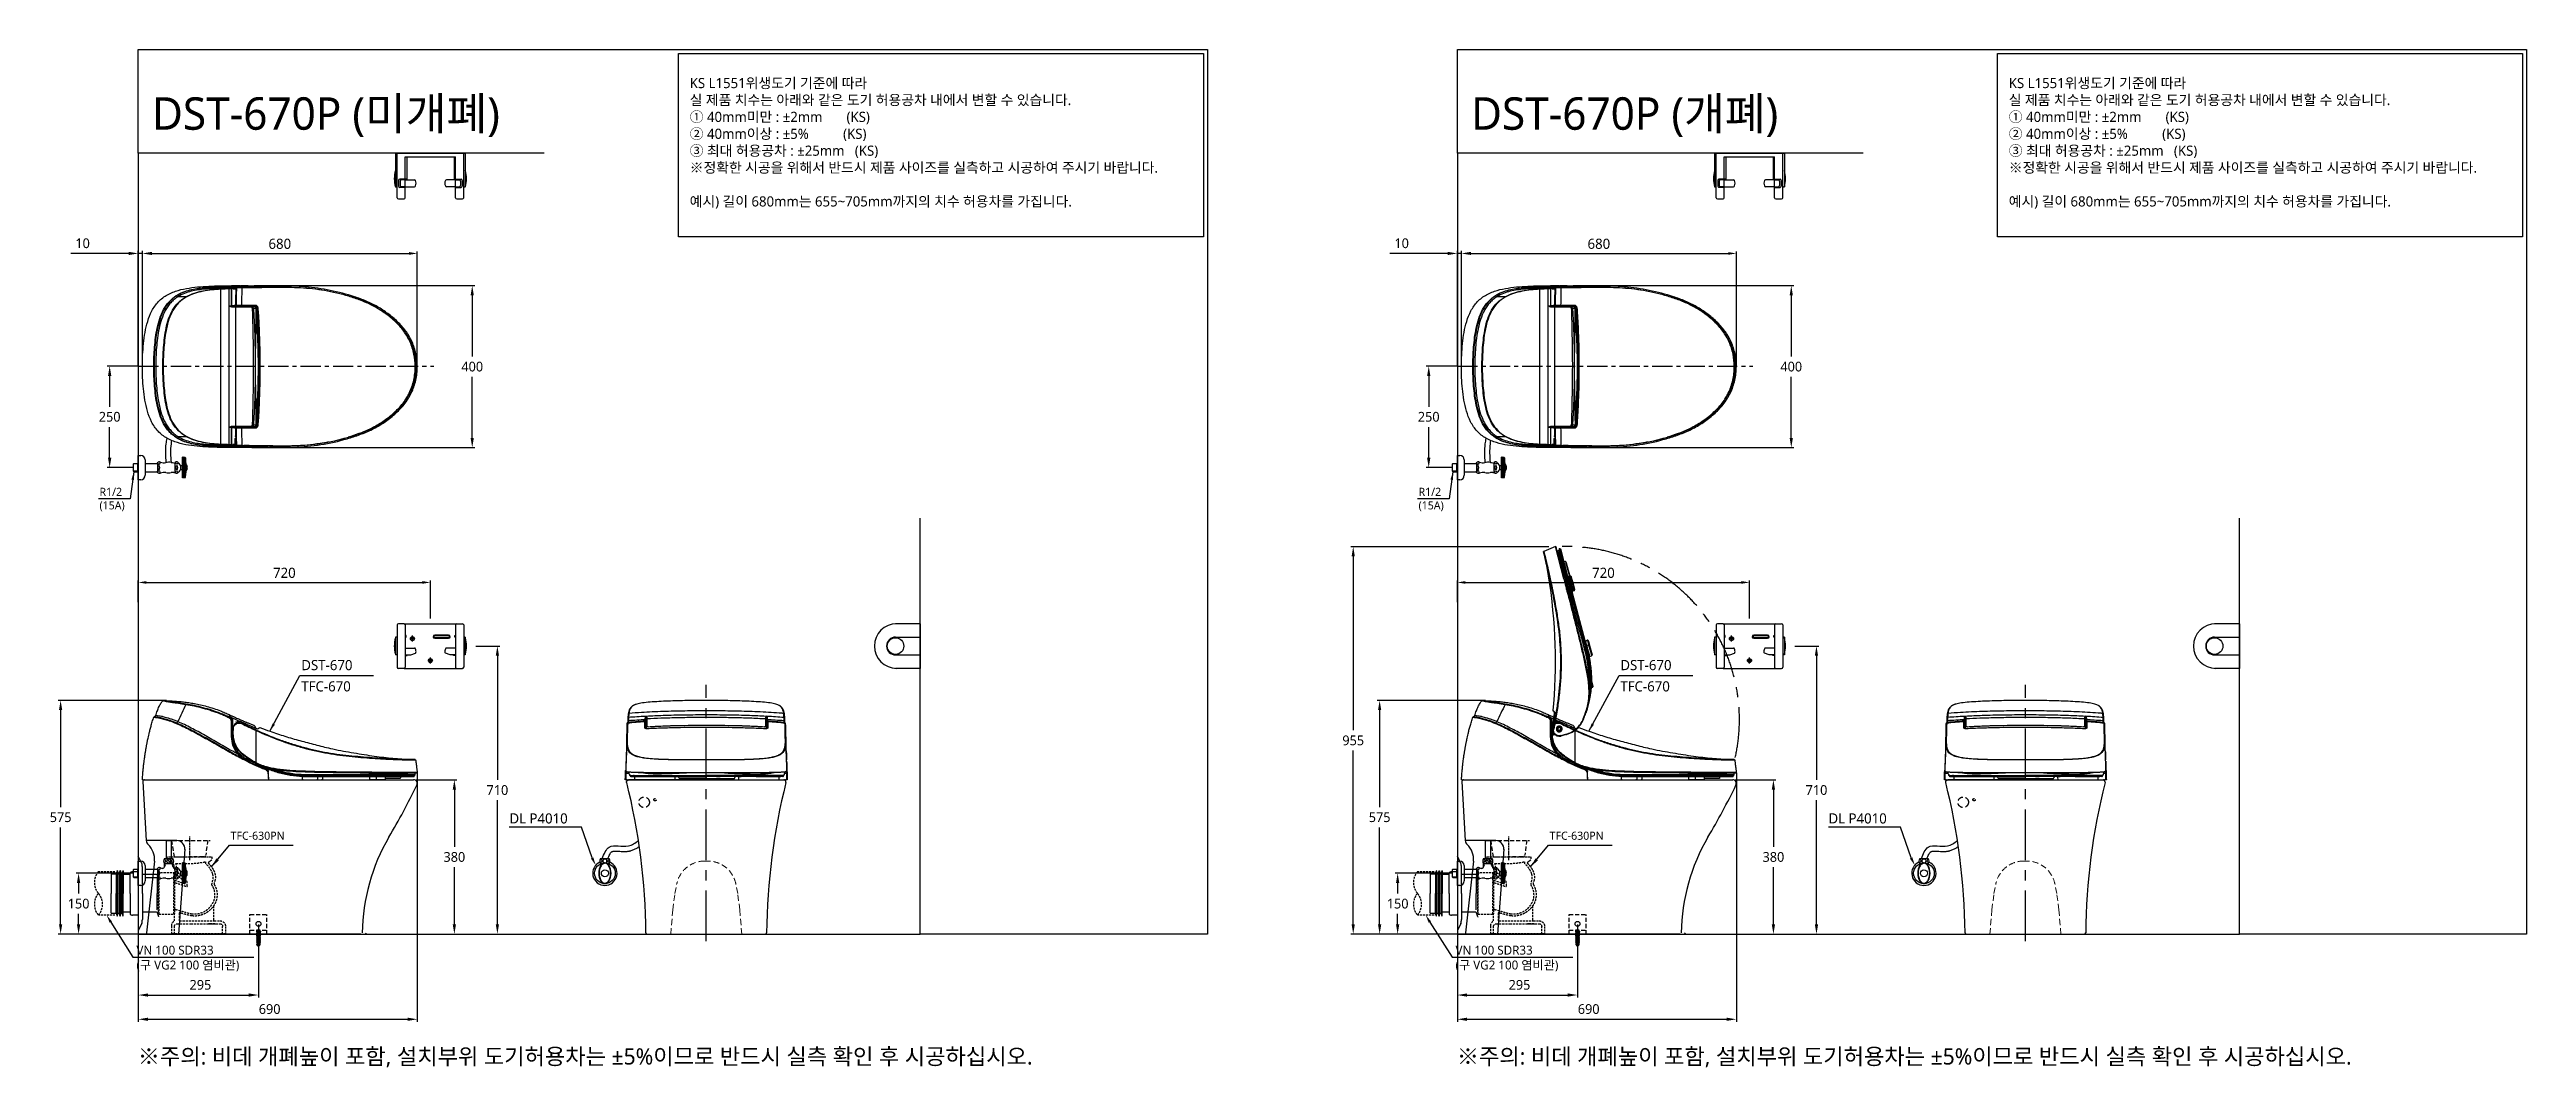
# Model space of a CAD drawing. Extents: x 5956 to 12061, y 2783 to 5292.
import ezdxf
from ezdxf.lldxf.tags import DXFTag

# ---------------------------------------------------------------- set-up
doc = ezdxf.new("R2010")
doc.units = 0
doc.header["$LTSCALE"] = 20
doc.header["$MEASUREMENT"] = 0
for name, pattern in [('CENTER', [2, 1.25, -0.25, 0.25, -0.25]), ('HIDDEN', [0.375, 0.25, -0.125]), ('HIDDEN2', [0.1875, 0.125, -0.0625])]:
    doc.linetypes.add(name, pattern=pattern)
doc.layers.get('0').update_dxf_attribs({"linetype": 'CONTINUOUS'})
doc.layers.get('DEFPOINTS').update_dxf_attribs({"linetype": 'CONTINUOUS'})
for name, color, linetype in [('00_COMPONENTS', 7, 'CONTINUOUS'), ('1', 7, 'CONTINUOUS'), ('2', 2, 'CONTINUOUS'), ('3', 3, 'CONTINUOUS'), ('4', 4, 'CONTINUOUS'), ('6', 6, 'CONTINUOUS'), ('66', 7, 'CONTINUOUS'), ('CENTER', 2, 'CENTER'), ('전열', 7, 'CONTINUOUS')]:
    doc.layers.add(name, color=color, linetype=linetype)
doc.styles.add('GHS', font='romans', dxfattribs={"bigfont": 'ghs'})
doc.styles.add('ROMANS', font='NanumGothic.ttf', dxfattribs={"height": 10.144927})
doc.styles.get("Standard").update_dxf_attribs({"font": 'NanumGothic.ttf'})
tags = doc.linetypes.add('DASHED', pattern=[0.75, 0.5, -0.25]).pattern_tags.tags
tags[6:7] = [DXFTag(74, 4), DXFTag(75, 0), DXFTag(340, '0'), DXFTag(46, 1.0), DXFTag(50, 0.0), DXFTag(44, 0.0), DXFTag(45, 0.0)]
tags[4:5] = [DXFTag(74, 4), DXFTag(75, 0), DXFTag(340, '0'), DXFTag(46, 1.0), DXFTag(50, 0.0), DXFTag(44, 0.0), DXFTag(45, 0.0)]
doc.dimstyles.get("Standard").update_dxf_attribs({"dimtxt": 2.7, "dimasz": 2.5, "dimexe": 1.5, "dimexo": 1.5, "dimgap": 1.5, "dimtad": 1, "dimdec": 0, "dimlfac": 10, "dimzin": 0, "dimdsep": 46, "dimtxsty": 'Standard', "dimcen": 0, "dimclrt": 2, "dimadec": 0, "dimazin": 0, "dimtfac": 1, "dimtdec": 0, "dimtmove": 0, "dimatfit": 3, "dimfxl": 0, "dimtolj": 1, "dimtzin": 0, "dimarcsym": 0})

msp = doc.modelspace()

# ---------------------------------------------------------------- texts
at = {"char_height": 80, "width": 1014.494, "attachment_point": 1, "style": 'GHS'}
for s, insert in [('{\\fNanumGothic|b0|i0|c0|p50;DST-670P\\fNanumGothic|b0|i0|c129|p50; (미개폐)}', (6208.7, 5174.4)), ('{\\fNanumGothic|b0|i0|c0|p50;DST-670P\\fNanumGothic|b0|i0|c129|p50; (개폐)}', (9460, 5174.4))]:
    msp.add_mtext(s, dxfattribs=dict(at, insert=insert))
at = {"layer": '2', "attachment_point": 4, "style": 'ROMANS'}
for s, insert, char_height in [('KS L1551위생도기 기준에 따라 \\P실 제품 치수는 아래와 같은 도기 허용공차 내에서 변할 수 있습니다. \\P① 40mm미만 : ±2mm       (KS) \\P② 40mm이상 : ±5%          (KS)\\P③ 최대 허용공차 : ±25mm   (KS)\\P※정확한 시공을 위해서 반드시 제품 사이즈를 실측하고 시공하여 주시기 바랍니다.\\P\\P예시) 길이 680mm는 655~705mm까지의 치수 허용차를 가집니다.', (7533.9, 5060.9), 25), ('KS L1551위생도기 기준에 따라 \\P실 제품 치수는 아래와 같은 도기 허용공차 내에서 변할 수 있습니다. \\P① 40mm미만 : ±2mm       (KS) \\P② 40mm이상 : ±5%          (KS)\\P③ 최대 허용공차 : ±25mm   (KS)\\P※정확한 시공을 위해서 반드시 제품 사이즈를 실측하고 시공하여 주시기 바랍니다.\\P\\P예시) 길이 680mm는 655~705mm까지의 치수 허용차를 가집니다.', (10785.2, 5060.9), 25), ('R1/2\\P(15A)', (6079.1, 4183.1), 20), ('R1/2\\P(15A)', (9330.4, 4183.1), 20), ('DST-670', (6576.6, 3774.7), 25), ('DST-670', (9827.9, 3774.7), 25), ('TFC-670', (6576.6, 3722.3), 25), ('TFC-670', (9827.9, 3722.3), 25), ('DL P4010', (7089.7, 3396.8), 25), ('DL P4010', (10341, 3396.8), 25), ('VN 100 SDR33\\P(구 VG2 100 염비관)', (6170.2, 3051.5), 22), ('VN 100 SDR33\\P(구 VG2 100 염비관)', (9421.5, 3051.5), 22)]:
    msp.add_mtext(s, dxfattribs=dict(at, insert=insert, char_height=char_height))
at = {"layer": '2', "char_height": 20, "width": 150, "attachment_point": 4, "style": 'ROMANS'}
for insert in [(6402.4, 3354.2), (9653.6, 3354.2)]:
    msp.add_mtext('TFC-630PN', dxfattribs=dict(at, insert=insert))
at = {"layer": '3', "color": 1, "char_height": 40, "attachment_point": 1, "style": 'GHS'}
for insert in [(6173.5, 2830.3), (9424.8, 2830.3)]:
    msp.add_mtext_dynamic_manual_height_columns('{\\fNanumGothic|b0|i0|c129|p50;※주의: 비데 개폐높이 포함, 설치부위 도기허용차는 ±5%이므로 반드시 실측 확인 후 시공하십시오.}', width=2648.262, gutter_width=13.5, heights=[0], dxfattribs=dict(at, insert=insert))

# ---------------------------------------------------------------- blocks, each defined once
blk = doc.blocks.new('*D16')
at = {"color": 3, "lineweight": -2}
for p, q in [((10257.8, 3821.8), (10317.2, 3821.8)), ((10311.2, 3797.8), (10311.2, 3491.7)), ((10311.2, 3135.8), (10311.2, 3441.8)), ((10300.7, 3111.8), (10317.2, 3111.8))]:
    blk.add_line(p, q, dxfattribs=at)
at = {"color": 3}
for points in [[(10307.2, 3797.8), (10315.2, 3797.8), (10311.2, 3821.8)], [(10307.2, 3135.8), (10315.2, 3135.8), (10311.2, 3111.8)]]:
    blk.add_solid(points, dxfattribs=at)
at = {"layer": 'DEFPOINTS', "color": 0}
for p in [(10256, 3821.8), (10298.9, 3111.8), (10311.2, 3111.8)]:
    blk.add_point(p, dxfattribs=at)
at = {"color": 2, "insert": (10311.2, 3466.8), "char_height": 24, "attachment_point": 5}
blk.add_mtext('\\A1;710', dxfattribs=at)
blk = doc.blocks.new('*D17')
at = {"layer": '1', "color": 3, "lineweight": -2}
for p, q in [((9426.1, 3929.7), (9426.1, 3983.6)), ((9446.1, 3978.6), (10126.1, 3978.6)), ((10146.1, 3889.9), (10146.1, 3983.6))]:
    blk.add_line(p, q, dxfattribs=at)
at = {"layer": '1', "color": 3}
for points in [[(9446.1, 3982), (9446.1, 3975.3), (9426.1, 3978.6)], [(10126.1, 3982), (10126.1, 3975.3), (10146.1, 3978.6)]]:
    blk.add_solid(points, dxfattribs=at)
at = {"layer": 'DEFPOINTS', "color": 0}
for p in [(10146.1, 3978.6), (9426.1, 3928.2), (10146.1, 3888.4)]:
    blk.add_point(p, dxfattribs=at)
at = {"layer": '1', "color": 2, "insert": (9786.1, 4002.2), "char_height": 25, "attachment_point": 5}
blk.add_mtext('\\A1;720', dxfattribs=at)
blk = doc.blocks.new('*D18')
at = {"color": 3, "lineweight": -2}
for p, q in [((9412.4, 3261.8), (9272.9, 3261.8)), ((9278.9, 3237.8), (9278.9, 3211.8)), ((9278.9, 3135.8), (9278.9, 3161.7)), ((9424.3, 3111.8), (9272.9, 3111.8))]:
    blk.add_line(p, q, dxfattribs=at)
at = {"color": 3}
for points in [[(9274.9, 3237.8), (9282.9, 3237.8), (9278.9, 3261.8)], [(9274.9, 3135.8), (9282.9, 3135.8), (9278.9, 3111.8)]]:
    blk.add_solid(points, dxfattribs=at)
at = {"layer": 'DEFPOINTS', "color": 0}
for p in [(9278.9, 3261.8), (9414.2, 3261.8), (9426.1, 3111.8)]:
    blk.add_point(p, dxfattribs=at)
at = {"color": 2, "insert": (9278.9, 3186.8), "char_height": 24, "attachment_point": 5}
blk.add_mtext('\\A1;150', dxfattribs=at)
blk = doc.blocks.new('*D19')
at = {"color": 3, "lineweight": -2}
for p, q in [((9426.3, 4511.8), (9349.5, 4511.8)), ((9355.5, 4487.8), (9355.5, 4411.8)), ((9355.5, 4285.8), (9355.5, 4361.7)), ((9412.4, 4261.8), (9349.5, 4261.8))]:
    blk.add_line(p, q, dxfattribs=at)
at = {"color": 3}
for points in [[(9351.5, 4487.8), (9359.5, 4487.8), (9355.5, 4511.8)], [(9351.5, 4285.8), (9359.5, 4285.8), (9355.5, 4261.8)]]:
    blk.add_solid(points, dxfattribs=at)
at = {"layer": 'DEFPOINTS', "color": 0}
for p in [(9428.1, 4511.8), (9355.5, 4261.8), (9414.2, 4261.8)]:
    blk.add_point(p, dxfattribs=at)
at = {"color": 2, "insert": (9355.5, 4386.8), "char_height": 24, "attachment_point": 5}
blk.add_mtext('\\A1;250', dxfattribs=at)
blk = doc.blocks.new('*D20')
at = {"color": 3, "lineweight": -2}
for p, q in [((9495.7, 3687.8), (9228.5, 3687.8)), ((9234.5, 3663.8), (9234.5, 3424.7)), ((9234.5, 3135.8), (9234.5, 3374.8)), ((9479.6, 3111.8), (9228.5, 3111.8))]:
    blk.add_line(p, q, dxfattribs=at)
at = {"color": 3}
for points in [[(9230.5, 3663.8), (9238.5, 3663.8), (9234.5, 3687.8)], [(9230.5, 3135.8), (9238.5, 3135.8), (9234.5, 3111.8)]]:
    blk.add_solid(points, dxfattribs=at)
at = {"layer": 'DEFPOINTS', "color": 0}
for p in [(9497.5, 3687.8), (9234.5, 3111.8), (9481.4, 3111.8)]:
    blk.add_point(p, dxfattribs=at)
at = {"color": 2, "insert": (9234.5, 3399.8), "char_height": 24, "attachment_point": 5}
blk.add_mtext('\\A1;575', dxfattribs=at)
blk = doc.blocks.new('*D21')
at = {"color": 3, "lineweight": -2}
for p, q in [((10111.2, 3491.8), (10211.1, 3491.8)), ((10205.1, 3467.8), (10205.1, 3326.8)), ((10205.1, 3135.8), (10205.1, 3276.7)), ((9977.9, 3111.8), (10211.1, 3111.8))]:
    blk.add_line(p, q, dxfattribs=at)
at = {"color": 3}
for points in [[(10201.1, 3467.8), (10209.1, 3467.8), (10205.1, 3491.8)], [(10201.1, 3135.8), (10209.1, 3135.8), (10205.1, 3111.8)]]:
    blk.add_solid(points, dxfattribs=at)
at = {"layer": 'DEFPOINTS', "color": 0}
for p in [(10109.4, 3491.8, 0), (9976.1, 3111.8), (10205.1, 3111.8)]:
    blk.add_point(p, dxfattribs=at)
at = {"color": 2, "insert": (10205.1, 3301.8), "char_height": 24, "attachment_point": 5}
blk.add_mtext('\\A1;380', dxfattribs=at)
blk = doc.blocks.new('*D22')
at = {"color": 3, "lineweight": -2}
for p, q in [((9436.1, 4513.3), (9436.1, 4794.6)), ((9456.1, 4789.6), (10093.7, 4789.6)), ((10113.7, 4513.3), (10113.7, 4794.6))]:
    blk.add_line(p, q, dxfattribs=at)
at = {"color": 3}
for points in [[(9456.1, 4792.9), (9456.1, 4786.2), (9436.1, 4789.6)], [(10093.7, 4792.9), (10093.7, 4786.2), (10113.7, 4789.6)]]:
    blk.add_solid(points, dxfattribs=at)
at = {"layer": 'DEFPOINTS', "color": 0}
for p in [(10113.7, 4789.6), (9436.1, 4511.8), (10113.7, 4511.8)]:
    blk.add_point(p, dxfattribs=at)
at = {"color": 2, "insert": (9774.9, 4813.2), "char_height": 25, "attachment_point": 5}
blk.add_mtext('\\A1;680', dxfattribs=at)
blk = doc.blocks.new('*D23')
at = {"color": 3, "lineweight": -2}
for p, q in [((9717.1, 4710.2), (10255.1, 4710.2)), ((10249.1, 4686.2), (10249.1, 4535.5)), ((10249.1, 4334.9), (10249.1, 4485.6)), ((9706.1, 4310.9), (10255.1, 4310.9))]:
    blk.add_line(p, q, dxfattribs=at)
at = {"color": 3}
for points in [[(10245.1, 4686.2), (10253.1, 4686.2), (10249.1, 4710.2)], [(10245.1, 4334.9), (10253.1, 4334.9), (10249.1, 4310.9)]]:
    blk.add_solid(points, dxfattribs=at)
at = {"layer": 'DEFPOINTS', "color": 0}
for p in [(9715.3, 4710.2), (9704.3, 4310.9), (10249.1, 4310.9)]:
    blk.add_point(p, dxfattribs=at)
at = {"color": 2, "insert": (10249.1, 4510.5), "char_height": 24, "attachment_point": 5}
blk.add_mtext('\\A1;400', dxfattribs=at)
blk = doc.blocks.new('*D24')
at = {"color": 3, "lineweight": -2}
for p, q in [((9722.3, 3135.2), (9722.3, 2955.6)), ((9426.1, 3110), (9426.1, 2955.6)), ((9450.1, 2961.6), (9698.3, 2961.6))]:
    blk.add_line(p, q, dxfattribs=at)
at = {"color": 3}
for points in [[(9450.1, 2965.6), (9450.1, 2957.6), (9426.1, 2961.6)], [(9698.3, 2965.6), (9698.3, 2957.6), (9722.3, 2961.6)]]:
    blk.add_solid(points, dxfattribs=at)
at = {"layer": 'DEFPOINTS', "color": 0}
for p in [(9722.3, 3137), (9426.1, 3111.8), (9722.3, 2961.6)]:
    blk.add_point(p, dxfattribs=at)
at = {"color": 2, "insert": (9579.2, 2986.6), "char_height": 24, "attachment_point": 5}
blk.add_mtext('\\A1;295', dxfattribs=at)
blk = doc.blocks.new('*D25')
at = {"color": 3, "lineweight": -2}
for p, q in [((10113.7, 3508.3), (10113.7, 2895.9)), ((9426.1, 3110), (9426.1, 2895.9)), ((9450.1, 2901.9), (10089.7, 2901.9))]:
    blk.add_line(p, q, dxfattribs=at)
at = {"color": 3}
for points in [[(9450.1, 2905.9), (9450.1, 2897.9), (9426.1, 2901.9)], [(10089.7, 2905.9), (10089.7, 2897.9), (10113.7, 2901.9)]]:
    blk.add_solid(points, dxfattribs=at)
at = {"layer": 'DEFPOINTS', "color": 0}
for p in [(10113.7, 3510.1), (9426.1, 3111.8), (10113.7, 2901.9)]:
    blk.add_point(p, dxfattribs=at)
at = {"color": 2, "insert": (9749.8, 2926.9), "char_height": 24, "attachment_point": 5}
blk.add_mtext('\\A1;690', dxfattribs=at)
blk = doc.blocks.new('*D26')
at = {"color": 3, "lineweight": -2}
for p, q in [((9402.1, 4789.6), (9259.4, 4789.6)), ((9426.1, 4513.6), (9426.1, 4795.6)), ((9436.1, 4789.6), (9426.1, 4789.6)), ((9436.1, 4513.6), (9436.1, 4795.6)), ((9460.1, 4789.6), (9484.1, 4789.6))]:
    blk.add_line(p, q, dxfattribs=at)
at = {"color": 3}
for points in [[(9402.1, 4793.6), (9402.1, 4785.6), (9426.1, 4789.6)], [(9460.1, 4793.6), (9460.1, 4785.6), (9436.1, 4789.6)]]:
    blk.add_solid(points, dxfattribs=at)
at = {"layer": 'DEFPOINTS', "color": 0}
for p in [(9436.1, 4789.6), (9426.1, 4511.8), (9436.1, 4511.8)]:
    blk.add_point(p, dxfattribs=at)
at = {"color": 2, "insert": (9288.8, 4814.5), "char_height": 24, "attachment_point": 5}
blk.add_mtext('\\A1;10', dxfattribs=at)
blk = doc.blocks.new('A$Cfb76a0a0')
at = {"color": 7, "linetype": 'Continuous'}
for p, q in [((11.8, 128.9), (11.8, 125.8)), ((11.8, 125.8), (11.8, 125.5)), ((11.8, 125.5), (11.8, 125.2)), ((11.8, 125.2), (11.8, 122.1)), ((14.4, 126.7), (14.4, 128.6)), ((14.4, 124.3), (14.4, 126.7)), ((14.4, 122.4), (14.4, 124.3)), ((21.4, 128.6), (21.4, 126.7)), ((21.4, 126.7), (21.4, 124.3)), ((21.4, 124.3), (21.4, 122.4)), ((24, 125.8), (24, 128.9)), ((24, 125.5), (24, 125.8)), ((24, 125.2), (24, 125.5)), ((24, 122.1), (24, 125.2))]:
    blk.add_line(p, q, dxfattribs=at)
for radius, start, end in [(7.25, 144.10418, 180), (7.25, 180, 215.89582), (7, 150.62508, 209.37492), (7, 29.37492, 150.62508), (6, 0, 180), (6, 180, 0), (7.25, 35.89582, 144.10418), (4.7, 138.13169, 180), (4.7, 180, 221.86831), (4.7, 41.86831, 138.13169), (3.7, 18.92464, 161.07536), (3.7, 198.92464, 341.07536), (4.7, 221.86831, 318.13169), (4.7, 0, 41.86831), (4.7, 318.13169, 0), (7.25, 0, 35.89582), (7.25, 324.10418, 0), (7, 330.62508, 29.37492), (7, 209.37492, 330.62508), (7.25, 215.89582, 324.10418)]:
    blk.add_arc((17.9, 125.5), radius, start, end, dxfattribs=at)
at = {"layer": '00_COMPONENTS', "color": 7, "linetype": 'Continuous'}
for p, q in [((0, 126), (0, 126.2)), ((0, 113.1), (0, 126)), ((60, 126.1), (59.8, 126.2)), ((60.9, 126), (60.8, 125.9)), ((60.9, 126), (60.8, 125.9)), ((61.3, 126.4), (60.9, 126)), ((61.2, 126.2), (60.9, 126)), ((60.9, 126), (60.9, 126)), ((65.7, 129), (65.7, 129)), ((65.7, 129), (65.7, 129)), ((66.5, 129), (66.5, 129)), ((40.1, 51.1), (40, 51.2)), ((40.1, 51.1), (40.4, 50.9)), ((40.4, 50.9), (40.1, 51.1)), ((95.7, 19.4), (95.6, 23.4)), ((95.6, 23.4), (95.7, 19.4)), ((95.7, 19.4), (95.7, 19.4)), ((107.6, 19.4), (95.7, 19.4)), ((97.1, 18.4), (96.7, 18.4)), ((96.7, 18.4), (96.7, 18.4)), ((96.7, 18.4), (97.1, 18.4)), ((96.7, 18.4), (96.7, 18.4)), ((98.5, 18.4), (97.1, 18.4)), ((97.1, 18.4), (98.5, 18.4)), ((97.6, 18.4), (111, 18.4)), ((111, 18.4), (98.5, 18.4)), ((98.5, 18.4), (111, 18.4)), ((171.4, 7.1), (171.4, 7.1)), ((171.4, 7.1), (171.4, 2)), ((196.8, 0), (173.4, 0)), ((173.4, 0), (173.4, 0)), ((173.4, 0), (196.8, 0)), ((184.9, 8.1), (184.6, 8.1)), ((198.9, 8), (194.8, 8)), ((195.8, 11), (207.6, 11)), ((208.5, 0), (196.8, 0)), ((197.6, 14), (198, 14)), ((200.1, 8), (198.9, 8)), ((207.6, 11), (224, 11)), ((209.1, 0), (208.3, 0)), ((209.1, 0), (208.5, 0)), ((208.5, 0), (209.1, 0)), ((211.1, 6.5), (211.1, 6.5)), ((211.1, 6.5), (211.1, 2)), ((212.6, 8), (211.9, 8)), ((276.1, 8), (211.9, 8)), ((212.5, 8), (212.6, 8)), ((212.6, 8), (276.1, 8)), ((214.5, 14), (215, 14)), ((224, 11), (229.2, 11)), ((229.2, 11), (229.4, 11)), ((229.4, 11), (230.7, 11)), ((230.7, 11), (269.5, 11)), ((245.8, 14), (246.3, 14)), ((259.5, 14), (259.8, 14)), ((259.8, 14), (271.2, 14)), ((269.5, 11), (272.3, 11)), ((271.2, 14), (326.2, 14)), ((272.3, 11), (303.8, 11)), ((337.4, 8), (276.1, 8)), ((303.8, 11), (334.4, 11)), ((304, 57.5), (305.1, 57.4)), ((310.1, 17.7), (309.8, 17.7)), ((309.9, 17.7), (310.9, 17.7)), ((310.9, 17.7), (309.9, 17.7)), ((309.9, 17.7), (310.1, 17.7)), ((310.4, 17.7), (310.1, 17.7)), ((310.1, 17.7), (310.5, 17.7)), ((310.6, 17.7), (310.4, 17.7)), ((310.5, 17.7), (310.9, 17.7)), ((310.9, 17.7), (310.6, 17.7)), ((312.3, 17.7), (310.9, 17.7)), ((310.9, 17.7), (311.4, 17.7)), ((311.4, 17.7), (310.9, 17.7)), ((310.9, 17.7), (311.2, 17.7)), ((311.2, 17.7), (311.5, 17.7)), ((311.4, 17.7), (312.3, 17.7)), ((312.3, 17.7), (311.4, 17.7)), ((311.5, 17.7), (312.3, 17.7)), ((313.4, 17.7), (312.3, 17.7)), ((312.3, 17.7), (313.4, 17.7)), ((313.5, 17.7), (312.3, 17.7)), ((312.3, 17.7), (312.7, 17.7)), ((312.7, 17.7), (313.4, 17.7)), ((314.1, 17.7), (313.4, 17.7)), ((313.4, 17.7), (313.5, 17.7)), ((313.4, 17.7), (313.5, 17.7)), ((313.5, 17.7), (314.5, 17.7)), ((314.5, 17.7), (313.5, 17.7)), ((313.5, 17.7), (314.6, 17.7)), ((314.6, 17.7), (314.1, 17.7)), ((314.6, 17.7), (315, 17.7)), ((326.2, 14), (327, 14)), ((327, 14), (328.5, 14)), ((328.5, 14), (329.2, 14)), ((329.2, 14), (333.2, 14)), ((333.2, 14), (333.8, 14)), ((333.8, 14), (334, 14)), ((334, 14), (340.2, 14)), ((334.4, 11), (350.8, 11)), ((337.4, 8), (335.6, 8)), ((337.1, 6.5), (337.1, 6.5)), ((337.1, 6.5), (337.1, 5)), ((337.1, 5), (337.2, 5)), ((337.4, 1.8), (337.1, 5)), ((337.2, 5), (337.1, 5)), ((337.2, 5), (337.2, 5)), ((337.2, 5), (337.3, 5)), ((337.3, 5), (337.2, 5)), ((337.2, 5), (337.2, 5)), ((337.3, 5), (337.3, 5)), ((337.3, 5), (337.5, 5)), ((337.5, 5), (337.3, 5)), ((337.3, 5), (337.3, 5)), ((337.4, 8), (351.4, 8)), ((351.4, 8), (337.4, 8)), ((337.5, 5), (337.5, 5)), ((337.5, 5), (337.8, 5)), ((337.8, 5), (337.5, 5)), ((337.8, 5), (337.9, 5)), ((337.9, 5), (337.8, 5)), ((337.9, 5), (338.2, 5)), ((338.2, 5), (337.9, 5)), ((338.2, 5), (338.3, 5)), ((338.3, 5), (338.2, 5)), ((338.3, 5), (338.7, 5)), ((338.7, 5), (338.3, 5)), ((338.7, 5), (352.7, 5)), ((352.7, 5), (338.7, 5)), ((340.7, 0), (339.4, 0)), ((339.4, 0), (340.7, 0)), ((340.1, 17.5), (339.6, 17.5)), ((340.1, 17.5), (340.1, 14)), ((340.2, 14), (341, 14)), ((354.7, 0), (340.7, 0)), ((340.7, 0), (354.7, 0)), ((341, 14), (341.8, 14)), ((341.8, 14), (342.1, 14)), ((342.1, 14), (343.1, 14)), ((343.1, 14), (351.3, 14)), ((347.3, 17.5), (348.5, 17.5)), ((347.3, 17.1), (354.1, 17.1)), ((347.3, 14), (347.3, 17.1)), ((350.8, 11), (351, 11)), ((351, 11), (357.3, 11)), ((351.3, 14), (354.5, 14)), ((352.5, 8), (351.4, 8)), ((360.8, 8), (352.5, 8)), ((352.7, 5), (353.3, 5)), ((363.1, 5), (352.7, 5)), ((353.3, 5), (355.8, 5)), ((354.1, 17.4), (354.1, 14)), ((354.1, 17.4), (354.6, 17.4)), ((354.6, 17.4), (354.2, 17.4)), ((354.5, 14), (354.6, 14)), ((354.6, 14), (354.9, 14)), ((354.7, 0), (354.8, 0)), ((354.7, 0), (354.8, 0)), ((371.6, 0), (354.8, 0)), ((354.8, 0), (372.8, 0)), ((354.9, 14), (355.8, 14)), ((355.8, 14), (356.1, 14)), ((355.8, 5), (356.1, 5)), ((356.1, 14), (357.1, 14)), ((356.1, 5), (357.1, 5)), ((357.1, 14), (357.3, 14)), ((357.1, 5), (362.5, 5)), ((357.3, 14), (358, 14)), ((357.3, 11), (358, 11)), ((358, 14), (361.7, 14)), ((358, 11), (363.3, 11)), ((376.6, 8), (359.2, 8)), ((360.9, 8), (360.8, 8)), ((374.8, 8), (360.9, 8)), ((361.7, 14), (362.5, 14)), ((362.5, 14), (368.5, 14)), ((362.5, 5), (363.1, 5)), ((363.1, 5), (363.1, 5)), ((363.1, 5), (363.8, 5)), ((369.1, 5), (363.1, 5)), ((363.3, 11), (366.3, 11)), ((363.8, 5), (369.2, 5)), ((366.3, 11), (366.9, 11)), ((366.9, 11), (371.6, 11)), ((368.5, 14), (368.6, 14)), ((368.6, 14), (368.9, 14)), ((368.9, 14), (370.1, 14)), ((370, 5), (369.1, 5)), ((369.2, 5), (369.4, 5)), ((369.4, 5), (369.5, 5)), ((369.5, 5), (370.2, 5)), ((375.1, 5), (370, 5)), ((370.1, 14), (371.2, 14)), ((370.2, 5), (370.4, 5)), ((370.4, 5), (375.1, 5)), ((371.2, 14), (371.3, 14)), ((371.3, 14), (372, 14)), ((371.6, 11), (372.1, 11)), ((372.7, 0), (371.6, 0)), ((371.6, 0), (371.6, 0)), ((372, 14), (379, 14)), ((372.1, 17.3), (372.1, 14)), ((372.1, 17.3), (372.4, 17.3)), ((372.1, 11), (372.3, 11)), ((372.3, 11), (389.9, 11)), ((372.9, 0), (372.7, 0)), ((372.8, 0), (372.8, 0)), ((372.8, 0), (372.8, 0)), ((372.9, 0), (372.9, 0)), ((374.8, 8), (376.6, 8)), ((376.3, 8), (374.8, 8)), ((374.9, 1.8), (375.1, 5)), ((409, 3), (375, 3)), ((375.1, 6.5), (375.1, 5)), ((375.1, 6.5), (375.1, 6.5)), ((375.1, 5), (375.1, 5)), ((375.1, 5), (375.1, 5)), ((376.6, 8), (376.3, 8)), ((395.9, 8), (376.6, 8)), ((379, 14), (379.5, 14)), ((379.5, 14), (381.4, 14)), ((381.4, 14), (386.1, 14)), ((386.1, 14), (409.4, 14)), ((389.9, 11), (406.5, 11)), ((407.7, 8), (395.9, 8)), ((395.9, 8), (407.6, 8)), ((395.9, 8), (395.9, 8)), ((395.9, 8), (395.9, 8)), ((406.5, 11), (408.9, 11)), ((407.6, 8), (409, 8)), ((408.5, 8), (407.7, 8)), ((408.9, 8), (408.5, 8)), ((408.9, 11), (413.4, 11)), ((412.7, 8), (408.9, 8)), ((409, 8), (409.6, 8)), ((411.5, 3), (409, 3)), ((409.4, 14), (410, 14)), ((409.6, 8), (412.7, 8)), ((410, 14), (410.2, 14)), ((410.2, 14), (411.9, 14)), ((411.9, 14), (412.7, 14)), ((412.5, 3.9), (412.7, 8)), ((412.7, 14), (439.7, 14)), ((445.7, 8), (412.7, 8)), ((445.7, 8), (412.7, 8)), ((412.7, 8), (412.7, 8)), ((413.4, 11), (425.8, 11)), ((425.8, 11), (431.6, 11)), ((431.6, 11), (444.1, 11)), ((439.7, 14), (443.6, 14)), ((443.6, 14), (443.6, 11)), ((444.1, 11), (446.8, 11)), ((446.7, 9), (446.8, 11)), ((449.3, 49.9), (449.3, 49.9)), ((449.3, 49.9), (449.3, 49.9)), ((454.3, 18.2), (450.3, 49.1)), ((451.8, 17.1), (450.3, 17.1)), ((450.3, 17.1), (451.8, 17.1)), ((451.2, 17.1), (450.6, 17.1)), ((450.6, 17.1), (451.8, 17.1)), ((453.3, 17.1), (451.2, 17.1)), ((451.9, 17.1), (451.8, 17.1)), ((451.8, 17.1), (451.9, 17.1)), ((451.8, 17.1), (452.3, 17.1)), ((452.3, 17.1), (453.3, 17.1))]:
    blk.add_line(p, q, dxfattribs=at)
at = {"layer": '00_COMPONENTS', "color": 9, "linetype": 'Continuous'}
for p, q in [((1, 126.1), (1, 113.1)), ((129.5, 20.5), (129.5, 20)), ((185.4, 2), (171.4, 2)), ((198.7, 2), (185.4, 2)), ((198.7, 6.5), (210.4, 6.5)), ((198.7, 2), (198.7, 6.5)), ((210.4, 2), (198.7, 2)), ((206.6, 9), (446.7, 9)), ((210.4, 6.5), (211.1, 6.5)), ((210.4, 6.5), (210.4, 2)), ((211.1, 2), (210.4, 2)), ((312.7, 18.8), (307.2, 18.8)), ((337.1, 6.5), (338.7, 6.5)), ((337.4, 8), (337.4, 8)), ((339, 1.8), (337.4, 1.8)), ((338.7, 5), (338.7, 6.5)), ((338.7, 6.5), (352.7, 6.5)), ((339, 1.8), (338.7, 5)), ((353, 1.8), (339, 1.8)), ((352.7, 6.5), (363.1, 6.5)), ((352.7, 6.5), (352.7, 5)), ((352.7, 5), (353, 1.8)), ((374.9, 1.8), (353, 1.8)), ((353, 1.8), (353, 1.8)), ((363.1, 6.5), (375.1, 6.5)), ((372.1, 18.4), (372.4, 18.4)), ((372.4, 18.4), (454.3, 18.2)), ((408.6, 3.9), (375, 3.9)), ((412.5, 3.9), (408.6, 3.9)), ((450.2, 49.1), (450.3, 49.1))]:
    blk.add_line(p, q, dxfattribs=at)
at = {"layer": '00_COMPONENTS', "color": 7, "linetype": 'Continuous'}
for points in [[(7.4, 142), (7.5, 141.8), (7.6, 141.5), (7.7, 141.2)], [(21.3, 143.2), (20.3, 143.6), (19.3, 144), (18.2, 144.2), (17.2, 144.4), (16.1, 144.5), (15, 144.6), (13.9, 144.5), (12.8, 144.4), (11.8, 144.2), (10.7, 144), (9.7, 143.6), (8.7, 143.2), (7.7, 142.7), (7.6, 142.6)], [(7.7, 141.2), (7.8, 140.9), (7.9, 140.5), (8, 140.2), (8.2, 139.9), (8.2, 139.6)], [(54.4, 128.3), (51.5, 129.6), (47.6, 131.2), (43.8, 132.9), (39.9, 134.7), (36.1, 136.4), (32.2, 138.2), (28.3, 140), (24.4, 141.8), (21.3, 143.2)], [(59.8, 126.2), (59.7, 126.2), (59.5, 126.3), (59.4, 126.3), (59.2, 126.4), (59, 126.5), (58.8, 126.5), (58.6, 126.6), (58.4, 126.7), (58.2, 126.8), (58, 126.9), (57.7, 126.9), (57.5, 127), (57.2, 127.1), (57, 127.2), (56.7, 127.3), (56.5, 127.4), (56.2, 127.5), (56, 127.6), (55.7, 127.8), (55.4, 127.9), (55.1, 128), (54.8, 128.1), (54.6, 128.2), (54.4, 128.3)], [(60.9, 125.9), (60.8, 125.9), (60.7, 125.9), (60.7, 125.9), (60.6, 126), (60.5, 126), (60.4, 126), (60.2, 126.1), (60.1, 126.1), (60, 126.1)], [(60.9, 125.9), (61, 125.9), (61, 125.9), (61, 125.9), (60.9, 125.9), (60.9, 125.9), (60.9, 125.9)], [(62.3, 127), (61.3, 126.4), (61.2, 126.2)], [(62.3, 127), (61.4, 126.4), (61.3, 126.4)], [(63.8, 128), (63.1, 127.5), (62.3, 127)], [(64.8, 128.6), (64.5, 128.4), (63.8, 128)], [(65.7, 129), (65.6, 129), (65.4, 128.9), (65, 128.7), (64.5, 128.4)], [(65.7, 129), (65.6, 129), (65.3, 128.8), (65, 128.6), (64.8, 128.6)], [(66.5, 129), (66.4, 129.1), (66.3, 129.1), (66.3, 129.1), (66.2, 129.1), (66.1, 129.1), (66, 129.1), (65.9, 129.1), (65.8, 129), (65.7, 129)], [(449.3, 49.9), (430.2, 50.6), (410.1, 51.9), (389.7, 53.7), (369, 55.9), (347.9, 58.7), (326.4, 61.9), (305, 65.3), (283.8, 69), (262.8, 72.9), (242.1, 77.2), (221.6, 82), (201.3, 87.1), (181.1, 92.4), (161.1, 97.9), (141.2, 103.6), (121.4, 109.8), (101.6, 116.3), (81.6, 123.4), (66.5, 129)], [(170, 8.6), (170.1, 8.6), (170.3, 8.6), (170.4, 8.5), (170.6, 8.4), (170.7, 8.4), (170.8, 8.3), (171, 8.2), (171.1, 8.1), (171.1, 8), (171.2, 7.8), (171.3, 7.7), (171.3, 7.6), (171.4, 7.4), (171.4, 7.3), (171.4, 7.2), (171.4, 7.1)], [(171.3, 7.6), (171.4, 7.4), (171.4, 7.3), (171.4, 7.2), (171.4, 7.1)], [(211.1, 6.5), (211.1, 6.6), (211.1, 6.8), (211.2, 6.9), (211.2, 7), (211.3, 7.1), (211.3, 7.3), (211.4, 7.4), (211.5, 7.5), (211.6, 7.6), (211.7, 7.7), (211.8, 7.8), (212, 7.9), (212.1, 8), (212.3, 8), (212.5, 8)]]:
    blk.add_lwpolyline(points, dxfattribs=at)
for centre, radius, start, end in [((15, 126), 15, 175.0684, 179.35446), ((15, 126.2), 15, 175.59946, 179.95494), ((14.7, 126), 14.7, 179.36429, 179.96276), ((7.8, 142.2), 0.499, 119.57826, 199.40914), ((14.9, 126.6), 14.7, 115.26223, 119.66198), ((15.1, 126.4), 14.7, 63.70285, 68.60801), ((618, 1344.4), 1344.4, 243.66431, 244.13967), ((545.8, 1194.5), 1178, 244.19948, 245.36596), ((65, 113), 65, 179.96208, 182.93533), ((65, 113), 65, 182.93533, 230.49822), ((65, 113), 65, 182.93533, 230.49822), ((65, 113), 65, 230.49822, 233.47062), ((212.1, 311.6), 312.1, 233.47089, 233.81355), ((236.8, 346.1), 354.5, 233.88392, 235.99892), ((225.9, 329.8), 335, 235.99497, 236.1309), ((214.6, 313.1), 314.8, 236.13062, 236.30042), ((178.1, 253.5), 241.5, 247.9658, 253.55865), ((96.7, 19.4), 1, 181.49525, 270.07183), ((182, 265.9), 254.5, 253.50808, 260.94351), ((183, 254), 239.6, 257.09814, 257.502), ((182.6, 252.3), 237.8, 257.50225, 257.74185), ((173.4, 2), 2, 180, 255), ((173.4, 2), 2, 255, 270), ((188.4, 344.7), 336.6, 267.64569, 267.79324), ((190.9, 418.2), 410.1, 267.83661, 269.122), ((195.2, 741.7), 733.7, 269.19993, 269.88115), ((206.1, 7588.4), 7574.4, 269.93934, 270.06355), ((209.1, 2), 2, 270, 285), ((209.1, 2), 2, 285, 0), ((335.6, 6.5), 1.5, 0.00253, 89.78829), ((339.4, 2), 2, 185, 270), ((491.2, 27719.4), 27702.3, 269.75373, 269.91548), ((491.2, 27716.8), 27699.8, 269.75373, 269.91543), ((491.3, 27742.7), 27725.6, 269.75387, 269.91586), ((491.3, 27765.6), 27748.5, 269.75441, 269.91589), ((372.9, 2), 2, 270, 355), ((376.6, 6.5), 1.5, 90.21177, 179.99736), ((411.5, 4), 1, 270.10743, 356.97329), ((449.2, 48.8), 1.21, 52.42931, 59.78449)]:
    blk.add_arc(centre, radius, start, end, dxfattribs=at)
at = {"layer": '00_COMPONENTS', "color": 9, "linetype": 'Continuous'}
for centre, radius, start, end in [((14.9, 129.8), 14.7, 115.73071, 119.66054), ((60.4, 161), 55.9, 200.78118, 201.49302), ((91.2, 173.2), 89, 201.49007, 201.97437), ((15.1, 126.6), 13.6, 63.59486, 68.41533), ((542.6, 1256.9), 1229.7, 244.92163, 246.61232), ((91.4, 85.1), 50.5, 121.91077, 122.25165), ((226.9, 332), 336.3, 233.5061, 236.36142), ((200.1, 6.7), 1.36, 90.02907, 98.20169), ((208.5, 1.8), 1.8, 270.02823, 277.95014)]:
    blk.add_arc(centre, radius, start, end, dxfattribs=at)
for points, knots in [([(1, 126.1), (0.8, 126.1), (0.5, 126.1), (0.2, 126), (0.1, 126), (0, 126)], [0, 0, 0, 0, 0.641115, 0.878293, 1, 1, 1, 1]), ([(0, 126), (0, 126), (0, 126), (0, 126), (0, 126)], [0, 0, 0, 0, 0.720534, 1, 1, 1, 1]), ([(1, 126.1), (1, 127.2), (1.3, 129.5), (2.9, 133.7), (6.8, 138.2), (12.3, 140.2), (16.9, 140.2), (19.1, 139.6), (20.1, 139.2)], [0, 0, 0, 0, 0.125401, 0.250824, 0.499933, 0.749021, 0.874456, 1, 1, 1, 1]), ([(7.6, 142.6), (7.6, 142.6), (7.6, 142.6), (7.6, 142.6), (7.6, 142.6)], [0, 0, 0, 0, 0.27981, 1, 1, 1, 1]), ([(7.6, 142.6), (7.6, 142.5), (7.8, 142), (8, 141.6), (8.1, 141.2)], [0, 0, 0, 0, 0.226767, 1, 1, 1, 1]), ([(20.3, 143.6), (18.4, 144.3), (14.3, 145), (10.3, 144), (8.5, 143.1)], [0, 0, 0, 0, 0.500207, 1, 1, 1, 1]), ([(21.2, 138.7), (21.3, 138.9), (21.4, 139.2), (21.6, 139.5), (21.6, 139.6), (21.6, 139.6)], [0, 0, 0, 0, 0.678372, 0.905183, 1, 1, 1, 1]), ([(305, 56.5), (293.1, 57.6), (275, 59.4), (251, 62.6), (232.9, 65.5), (214.8, 69), (196.7, 73), (178.6, 77.5), (160.5, 82.4), (142.5, 87.9), (124.7, 94), (107.1, 100.5), (83.8, 109.8), (55, 122.3), (32.4, 133.2), (21.2, 138.7)], [0, 0, 0, 0, 0.121332, 0.182708, 0.244348, 0.306288, 0.368554, 0.431174, 0.494182, 0.557523, 0.620859, 0.684058, 0.747216, 0.873536, 1, 1, 1, 1]), ([(21.3, 143.2), (21.4, 142.9), (21.5, 141.7), (21.6, 140.5), (21.6, 139.6)], [0, 0, 0, 0, 0.210811, 1, 1, 1, 1]), ([(54.4, 128.3), (55.4, 127.9), (57.1, 127.2), (58.8, 126.5), (59.6, 126.3)], [0, 0, 0, 0, 0.541084, 1, 1, 1, 1]), ([(59.6, 126.3), (59.7, 126.2), (60.2, 126.1), (60.7, 125.9), (61, 125.8)], [0, 0, 0, 0, 0.308713, 1, 1, 1, 1]), ([(61, 125.8), (61.1, 125.8), (61.2, 125.8), (61.3, 125.8), (61.4, 125.8)], [0, 0, 0, 0, 0.31836, 1, 1, 1, 1]), ([(64.4, 127.9), (64.2, 127.7), (63.2, 127.1), (62.2, 126.4), (61.4, 125.8)], [0, 0, 0, 0, 0.204251, 1, 1, 1, 1]), ([(61.4, 125.8), (61.4, 125.8), (61.4, 125.8), (61.4, 125.8), (61.4, 125.8)], [0, 0, 0, 0, 0.313862, 1, 1, 1, 1]), ([(66.5, 129), (66.5, 129), (66.4, 129), (66.4, 129), (66.4, 129), (66.3, 129), (66.2, 128.9), (66, 128.8), (65.7, 128.7), (65.4, 128.5), (65.1, 128.3), (64.8, 128.1), (64.7, 128)], [0, 0, 0, 0, 0.003783, 0.015161, 0.034178, 0.060879, 0.137522, 0.245491, 0.385213, 0.557143, 0.761769, 1, 1, 1, 1]), ([(1, 113.1), (0.9, 113.1), (0.7, 113.1), (0.5, 113.1), (0.3, 113.1), (0.2, 113.1), (0.1, 113.1), (0, 113.1), (0, 113.1), (0, 113.1)], [0, 0, 0, 0, 0.367332, 0.546085, 0.70583, 0.835322, 0.9285, 0.982213, 1, 1, 1, 1]), ([(1, 113.1), (1, 110.6), (1.3, 105.6), (3, 95.8), (7.3, 84), (15.6, 71.5), (22.9, 64.6), (26.9, 61.6)], [0, 0, 0, 0, 0.125207, 0.249752, 0.499826, 0.749471, 1, 1, 1, 1]), ([(26.9, 61.6), (26.8, 61.5), (26.7, 61.4), (26.6, 61.2), (26.5, 61.1), (26.4, 60.9), (26.3, 60.9), (26.3, 60.8), (26.3, 60.8), (26.3, 60.8)], [0, 0, 0, 0, 0.367863, 0.546737, 0.705072, 0.831946, 0.924186, 0.980557, 1, 1, 1, 1]), ([(40.6, 52), (40.5, 51.8), (40.3, 51.5), (40.1, 51.3), (40.1, 51.1)], [0, 0, 0, 0, 0.656448, 1, 1, 1, 1]), ([(40.1, 51.1), (40.1, 51.1), (40.1, 51.1), (40.1, 51.1), (40.1, 51.1)], [0, 0, 0, 0, 0.717768, 1, 1, 1, 1]), ([(47.9, 47.3), (50.3, 45.9), (55.1, 43.1), (62.6, 39.3), (70.2, 36.1), (80.6, 32.4), (91.4, 29.6), (102.3, 27.4), (110.6, 26.1), (118.9, 24.9), (130, 23.7), (143.8, 22.7), (160.4, 21.8), (182.5, 20.9), (209.9, 20.1), (242.6, 19.5), (275.1, 19.1), (296.6, 18.9), (307.2, 18.8)], [0, 0, 0, 0, 0.031863, 0.063454, 0.094878, 0.126281, 0.189422, 0.221202, 0.253035, 0.284827, 0.316521, 0.379815, 0.442899, 0.505771, 0.630884, 0.755116, 0.878544, 1, 1, 1, 1]), ([(72.2, 34.3), (81.7, 29.6), (101.3, 21.7), (131.9, 13.6), (158.1, 10.1), (179.1, 9.1), (189.6, 9), (194.9, 9)], [0, 0, 0, 0, 0.249874, 0.500168, 0.750394, 0.875333, 1, 1, 1, 1]), ([(185.4, 6.6), (184.5, 6.6), (182.7, 6.7), (180.1, 6.7), (177.7, 6.8), (175.9, 6.9), (174.6, 6.9), (173.8, 7), (173.1, 7), (172.5, 7.1), (172.1, 7.1), (171.8, 7.1), (171.7, 7.1), (171.6, 7.1), (171.5, 7.1), (171.4, 7.1), (171.4, 7.1), (171.4, 7.1)], [0, 0, 0, 0, 0.194948, 0.382241, 0.555069, 0.706775, 0.772638, 0.831135, 0.881876, 0.924035, 0.957104, 0.970149, 0.980843, 0.989179, 0.995154, 0.998764, 1, 1, 1, 1]), ([(185.4, 6.6), (188.1, 6.6), (192.6, 6.6), (197, 6.5), (198.7, 6.5)], [0, 0, 0, 0, 0.61797, 1, 1, 1, 1]), ([(194.9, 9), (194.9, 8.9), (194.9, 8.7), (194.8, 8.4), (194.8, 8.2), (194.8, 8.1), (194.8, 8), (194.8, 8)], [0, 0, 0, 0, 0.366831, 0.698026, 0.913724, 0.971918, 1, 1, 1, 1]), ([(196.8, 0), (197, 0), (197.6, 0.1), (198.2, 0.6), (198.6, 1.2), (198.7, 1.7), (198.7, 2)], [0, 0, 0, 0, 0.244179, 0.491808, 0.744235, 1, 1, 1, 1]), ([(198.7, 6.5), (198.7, 6.8), (198.8, 7.3), (199.2, 7.7), (199.4, 7.8)], [0, 0, 0, 0, 0.487384, 1, 1, 1, 1]), ([(199.4, 7.8), (199.4, 7.9), (199.6, 7.9), (199.8, 8), (199.9, 8)], [0, 0, 0, 0, 0.260394, 1, 1, 1, 1]), ([(210.4, 2), (210.4, 1.8), (210.4, 1.3), (210, 0.7), (209.5, 0.2), (209, 0), (208.8, 0)], [0, 0, 0, 0, 0.255138, 0.507532, 0.755413, 1, 1, 1, 1]), ([(210.4, 6.5), (210.4, 6.7), (210.5, 7.1), (210.8, 7.6), (211.3, 8), (211.7, 8), (211.9, 8)], [0, 0, 0, 0, 0.245678, 0.508186, 0.765519, 1, 1, 1, 1]), ([(450.2, 49.1), (445.9, 49.1), (436.7, 49.3), (421.2, 49.6), (394.6, 50.4), (364.2, 51.8), (331.4, 54.2), (314, 55.7), (305, 56.5)], [0, 0, 0, 0, 0.089508, 0.189034, 0.321022, 0.63884, 0.815292, 1, 1, 1, 1]), ([(312.7, 18.8), (312.7, 18.6), (312.6, 18.4), (312.6, 18), (312.5, 17.8), (312.4, 17.7), (312.3, 17.7)], [0, 0, 0, 0, 0.332133, 0.645878, 0.869483, 1, 1, 1, 1]), ([(312.7, 18.8), (315, 18.7), (324.2, 18.7), (333.3, 18.6), (340.2, 18.6)], [0, 0, 0, 0, 0.254135, 1, 1, 1, 1]), ([(337.4, 8), (337.6, 8), (338, 8), (338.5, 7.5), (338.7, 6.9), (338.7, 6.5)], [0, 0, 0, 0, 0.235097, 0.480393, 1, 1, 1, 1]), ([(340.7, 0), (340.6, 0), (340.4, 0), (340.1, 0.1), (339.8, 0.3), (339.4, 0.6), (339.1, 1.1), (339, 1.6), (339, 1.8)], [0, 0, 0, 0, 0.116712, 0.234794, 0.355174, 0.478651, 0.734354, 1, 1, 1, 1]), ([(340.2, 18.6), (341.3, 18.6), (346, 18.5), (350.7, 18.5), (354.1, 18.5)], [0, 0, 0, 0, 0.252473, 1, 1, 1, 1]), ([(351.4, 8), (351.6, 8), (352, 8), (352.5, 7.5), (352.7, 6.9), (352.7, 6.5)], [0, 0, 0, 0, 0.235099, 0.480398, 1, 1, 1, 1]), ([(353, 1.8), (353, 1.6), (353.1, 1.1), (353.4, 0.6), (353.8, 0.3), (354.1, 0.1), (354.4, 0), (354.6, 0), (354.7, 0)], [0, 0, 0, 0, 0.265646, 0.521349, 0.644826, 0.765206, 0.883288, 1, 1, 1, 1]), ([(354.1, 18.5), (355.7, 18.5), (361.7, 18.5), (367.7, 18.4), (372.1, 18.4)], [0, 0, 0, 0, 0.253854, 1, 1, 1, 1])]:
    blk.add_open_spline(points, degree=3, knots=knots, dxfattribs=at)
at = {"layer": '00_COMPONENTS', "color": 7, "linetype": 'Continuous'}
for points, knots in [([(0.1, 127.3), (0.2, 128.6), (0.7, 131.1), (2.4, 134.5), (4.9, 137.5), (7.1, 138.9), (8.2, 139.5)], [0, 0, 0, 0, 0.250002, 0.499692, 0.749765, 1, 1, 1, 1]), ([(7.7, 139.3), (5.5, 138.1), (1.8, 134.6), (0.2, 129.8), (0.1, 127.3)], [0, 0, 0, 0, 0.500376, 1, 1, 1, 1]), ([(8.2, 139.5), (10.1, 140.4), (14.3, 141.6), (18.5, 140.9), (20.5, 140.1)], [0, 0, 0, 0, 0.499921, 1, 1, 1, 1]), ([(54.8, 123.8), (64.7, 119.2), (84.8, 110.4), (115.3, 98.2), (146.4, 87.5), (177.8, 78.4), (209.4, 70.9), (241, 64.9), (272.5, 60.6), (293.6, 58.5), (304, 57.5)], [0, 0, 0, 0, 0.126681, 0.253325, 0.380168, 0.506628, 0.631761, 0.75568, 0.878598, 1, 1, 1, 1]), ([(47.3, 46.5), (45.7, 47.5), (43.4, 48.9), (41.1, 50.4), (40.4, 50.9)], [0, 0, 0, 0, 0.692923, 1, 1, 1, 1]), ([(309.9, 17.7), (285.4, 17.9), (251.7, 18.3), (213.5, 19), (197.5, 19.4), (188.4, 19.7), (174.8, 20.1), (159.6, 20.7), (145.6, 21.5), (136.6, 22.2), (120.7, 23.5), (102.8, 26), (85.2, 30.1), (72.3, 34), (60, 39.2), (51.8, 43.8), (47.6, 46.3), (47.3, 46.5)], [0, 0, 0, 0, 0.275661, 0.378555, 0.430002, 0.455726, 0.481449, 0.584344, 0.610067, 0.635791, 0.687238, 0.790132, 0.84158, 0.893027, 0.944474, 0.995921, 1, 1, 1, 1]), ([(194.8, 8), (189.1, 8.1), (177.9, 8.2), (155.3, 9.4), (132.8, 12.7), (110.8, 18.2), (94.7, 23.5), (81.5, 28.7), (71.3, 33.6), (66.3, 36.3), (63.8, 37.7)], [0, 0, 0, 0, 0.124326, 0.249115, 0.499144, 0.624336, 0.749538, 0.874669, 0.937295, 1, 1, 1, 1]), ([(108.6, 25.3), (115.8, 23.1), (130.4, 19.4), (149, 16.4), (163.9, 14.9), (178.9, 14.1), (190.1, 14), (197.6, 14)], [0, 0, 0, 0, 0.250428, 0.50078, 0.62585, 0.750772, 1, 1, 1, 1]), ([(114.2, 24.5), (115.4, 24.2), (120.4, 22.7), (125.5, 21.4), (129.5, 20.5)], [0, 0, 0, 0, 0.230569, 1, 1, 1, 1]), ([(188.2, 14.1), (183.1, 14.2), (173.2, 14.4), (158.6, 15.5), (145, 17.3), (136.3, 19), (132.1, 19.9)], [0, 0, 0, 0, 0.269974, 0.529731, 0.774565, 1, 1, 1, 1]), ([(141.9, 14.6), (147.4, 13.7), (158.3, 12.4), (169.3, 11.6), (174.8, 11.4)], [0, 0, 0, 0, 0.499905, 1, 1, 1, 1]), ([(174.8, 11.4), (176.5, 11.3), (183.5, 11.1), (190.5, 11), (195.8, 11)], [0, 0, 0, 0, 0.250323, 1, 1, 1, 1]), ([(215, 14), (217.6, 14), (227.9, 14), (238.1, 14), (245.8, 14)], [0, 0, 0, 0, 0.251032, 1, 1, 1, 1]), ([(246.3, 14), (247.4, 14), (251.8, 14), (256.2, 14), (259.5, 14)], [0, 0, 0, 0, 0.250557, 1, 1, 1, 1]), ([(305.1, 57.4), (314, 56.6), (331.3, 55.1), (364, 52.8), (403.1, 50.9), (433.8, 50.2), (449.3, 49.9)], [0, 0, 0, 0, 0.185072, 0.361723, 0.679696, 1, 1, 1, 1]), ([(340.1, 17.5), (342.1, 17.5), (344.5, 17.5), (346.9, 17.5), (347.3, 17.5)], [0, 0, 0, 0, 0.841662, 1, 1, 1, 1]), ([(347.3, 17.5), (346.9, 17.5), (344.5, 17.5), (342.1, 17.5), (340.1, 17.5)], [0, 0, 0, 0, 0.158336, 1, 1, 1, 1]), ([(446.7, 9), (446.7, 8.8), (446.5, 8.2), (445.9, 8), (445.7, 8)], [0, 0, 0, 0, 0.499984, 1, 1, 1, 1]), ([(450.2, 49.1), (450.2, 49.3), (450, 49.7), (449.5, 49.9), (449.3, 49.9)], [0, 0, 0, 0, 0.499965, 1, 1, 1, 1]), ([(454.3, 18.2), (454.4, 18), (454.2, 17.4), (453.6, 17.1), (453.3, 17.1)], [0, 0, 0, 0, 0.500328, 1, 1, 1, 1])]:
    blk.add_open_spline(points, degree=3, knots=knots, dxfattribs=at)
for points in [[(7.5, 141.8), (7.5, 141.9), (7.4, 141.9), (7.4, 142)], [(211.9, 8), (208, 8), (204, 8), (200.1, 8)], [(314.5, 17.7), (323, 17.6), (331.6, 17.6), (340.1, 17.5)], [(339.6, 17.5), (331.3, 17.6), (322.9, 17.6), (314.5, 17.7)], [(340.1, 17.5), (331.6, 17.6), (323.1, 17.6), (314.6, 17.7)], [(315, 17.7), (323.4, 17.6), (331.7, 17.6), (340.1, 17.5)], [(354.2, 17.4), (351.9, 17.4), (349.6, 17.5), (347.3, 17.5)], [(348.5, 17.5), (350.4, 17.4), (352.2, 17.4), (354.1, 17.4)], [(354.6, 17.4), (360.4, 17.4), (366.3, 17.4), (372.1, 17.3)], [(372.2, 17.3), (366.3, 17.4), (360.4, 17.4), (354.6, 17.4)], [(449.3, 49.9), (449.5, 49.9), (449.6, 49.9), (449.8, 49.8)], [(449.9, 49.7), (450.1, 49.6), (450.3, 49.3), (450.3, 49.1)]]:
    blk.add_open_spline(points, degree=3, dxfattribs=at)
at = {"layer": '00_COMPONENTS', "color": 9, "linetype": 'Continuous'}
for points in [[(60.9, 125.9), (61.1, 125.9), (61.2, 125.9), (61.3, 125.9)], [(61.3, 125.9), (61.3, 125.9), (61.4, 125.8), (61.4, 125.8)], [(40.6, 52), (43, 50.4), (45.4, 48.8), (47.9, 47.3)], [(194.9, 9), (198.8, 9), (202.7, 9), (206.6, 9)]]:
    blk.add_open_spline(points, degree=3, dxfattribs=at)
blk = doc.blocks.new('*D27')
at = {"color": 3, "lineweight": -2}
for p, q in [((9651.7, 4066.6), (9163.4, 4066.6)), ((9169.4, 4042.6), (9169.4, 3614.2)), ((9169.4, 3135.8), (9169.4, 3564.1)), ((9424.3, 3111.8), (9163.4, 3111.8))]:
    blk.add_line(p, q, dxfattribs=at)
at = {"color": 3}
for points in [[(9165.4, 4042.6), (9173.4, 4042.6), (9169.4, 4066.6)], [(9165.4, 3135.8), (9173.4, 3135.8), (9169.4, 3111.8)]]:
    blk.add_solid(points, dxfattribs=at)
at = {"layer": 'DEFPOINTS', "color": 0}
for p in [(9653.5, 4066.6), (9169.4, 3111.8), (9426.1, 3111.8)]:
    blk.add_point(p, dxfattribs=at)
at = {"color": 2, "insert": (9169.4, 3589.2), "char_height": 24, "attachment_point": 5}
blk.add_mtext('\\A1;955', dxfattribs=at)
blk = doc.blocks.new('*D58')
at = {"color": 3, "lineweight": -2}
for p, q in [((7006.6, 3821.8), (7065.9, 3821.8)), ((7059.9, 3797.8), (7059.9, 3491.7)), ((7059.9, 3135.8), (7059.9, 3441.8)), ((7049.4, 3111.8), (7065.9, 3111.8))]:
    blk.add_line(p, q, dxfattribs=at)
at = {"color": 3}
for points in [[(7055.9, 3797.8), (7063.9, 3797.8), (7059.9, 3821.8)], [(7055.9, 3135.8), (7063.9, 3135.8), (7059.9, 3111.8)]]:
    blk.add_solid(points, dxfattribs=at)
at = {"layer": 'DEFPOINTS', "color": 0}
for p in [(7004.8, 3821.8), (7047.6, 3111.8), (7059.9, 3111.8)]:
    blk.add_point(p, dxfattribs=at)
at = {"color": 2, "insert": (7059.9, 3466.8), "char_height": 24, "attachment_point": 5}
blk.add_mtext('\\A1;710', dxfattribs=at)
blk = doc.blocks.new('*D59')
at = {"layer": '1', "color": 3, "lineweight": -2}
for p, q in [((6174.8, 3929.7), (6174.8, 3983.6)), ((6194.8, 3978.6), (6874.8, 3978.6)), ((6894.8, 3889.9), (6894.8, 3983.6))]:
    blk.add_line(p, q, dxfattribs=at)
at = {"layer": '1', "color": 3}
for points in [[(6194.8, 3982), (6194.8, 3975.3), (6174.8, 3978.6)], [(6874.8, 3982), (6874.8, 3975.3), (6894.8, 3978.6)]]:
    blk.add_solid(points, dxfattribs=at)
at = {"layer": 'DEFPOINTS', "color": 0}
for p in [(6894.8, 3978.6), (6174.8, 3928.2), (6894.8, 3888.4)]:
    blk.add_point(p, dxfattribs=at)
at = {"layer": '1', "color": 2, "insert": (6534.8, 4002.2), "char_height": 25, "attachment_point": 5}
blk.add_mtext('\\A1;720', dxfattribs=at)
blk = doc.blocks.new('*D60')
at = {"color": 3, "lineweight": -2}
for p, q in [((6161.1, 3261.8), (6021.6, 3261.8)), ((6027.6, 3237.8), (6027.6, 3211.8)), ((6027.6, 3135.8), (6027.6, 3161.7)), ((6173, 3111.8), (6021.6, 3111.8))]:
    blk.add_line(p, q, dxfattribs=at)
at = {"color": 3}
for points in [[(6023.6, 3237.8), (6031.6, 3237.8), (6027.6, 3261.8)], [(6023.6, 3135.8), (6031.6, 3135.8), (6027.6, 3111.8)]]:
    blk.add_solid(points, dxfattribs=at)
at = {"layer": 'DEFPOINTS', "color": 0}
for p in [(6027.6, 3261.8), (6162.9, 3261.8), (6174.8, 3111.8)]:
    blk.add_point(p, dxfattribs=at)
at = {"color": 2, "insert": (6027.6, 3186.8), "char_height": 24, "attachment_point": 5}
blk.add_mtext('\\A1;150', dxfattribs=at)
blk = doc.blocks.new('*D61')
at = {"color": 3, "lineweight": -2}
for p, q in [((6175, 4511.8), (6098.2, 4511.8)), ((6104.2, 4487.8), (6104.2, 4411.8)), ((6104.2, 4285.8), (6104.2, 4361.7)), ((6161.1, 4261.8), (6098.2, 4261.8))]:
    blk.add_line(p, q, dxfattribs=at)
at = {"color": 3}
for points in [[(6100.2, 4487.8), (6108.2, 4487.8), (6104.2, 4511.8)], [(6100.2, 4285.8), (6108.2, 4285.8), (6104.2, 4261.8)]]:
    blk.add_solid(points, dxfattribs=at)
at = {"layer": 'DEFPOINTS', "color": 0}
for p in [(6176.8, 4511.8), (6104.2, 4261.8), (6162.9, 4261.8)]:
    blk.add_point(p, dxfattribs=at)
at = {"color": 2, "insert": (6104.2, 4386.8), "char_height": 24, "attachment_point": 5}
blk.add_mtext('\\A1;250', dxfattribs=at)
blk = doc.blocks.new('*D62')
at = {"color": 3, "lineweight": -2}
for p, q in [((6244.4, 3687.8), (5977.3, 3687.8)), ((5983.3, 3663.8), (5983.3, 3424.7)), ((5983.3, 3135.8), (5983.3, 3374.8)), ((6228.3, 3111.8), (5977.3, 3111.8))]:
    blk.add_line(p, q, dxfattribs=at)
at = {"color": 3}
for points in [[(5979.3, 3663.8), (5987.3, 3663.8), (5983.3, 3687.8)], [(5979.3, 3135.8), (5987.3, 3135.8), (5983.3, 3111.8)]]:
    blk.add_solid(points, dxfattribs=at)
at = {"layer": 'DEFPOINTS', "color": 0}
for p in [(6246.2, 3687.8), (5983.3, 3111.8), (6230.1, 3111.8)]:
    blk.add_point(p, dxfattribs=at)
at = {"color": 2, "insert": (5983.3, 3399.8), "char_height": 24, "attachment_point": 5}
blk.add_mtext('\\A1;575', dxfattribs=at)
blk = doc.blocks.new('*D63')
at = {"color": 3, "lineweight": -2}
for p, q in [((6859.9, 3491.8), (6959.8, 3491.8)), ((6953.8, 3467.8), (6953.8, 3326.8)), ((6953.8, 3135.8), (6953.8, 3276.7)), ((6726.6, 3111.8), (6959.8, 3111.8))]:
    blk.add_line(p, q, dxfattribs=at)
at = {"color": 3}
for points in [[(6949.8, 3467.8), (6957.8, 3467.8), (6953.8, 3491.8)], [(6949.8, 3135.8), (6957.8, 3135.8), (6953.8, 3111.8)]]:
    blk.add_solid(points, dxfattribs=at)
at = {"layer": 'DEFPOINTS', "color": 0}
for p in [(6858.1, 3491.8, 0), (6724.8, 3111.8), (6953.8, 3111.8)]:
    blk.add_point(p, dxfattribs=at)
at = {"color": 2, "insert": (6953.8, 3301.8), "char_height": 24, "attachment_point": 5}
blk.add_mtext('\\A1;380', dxfattribs=at)
blk = doc.blocks.new('*D64')
at = {"color": 3, "lineweight": -2}
for p, q in [((6184.8, 4513.3), (6184.8, 4794.6)), ((6204.8, 4789.6), (6842.4, 4789.6)), ((6862.4, 4513.3), (6862.4, 4794.6))]:
    blk.add_line(p, q, dxfattribs=at)
at = {"color": 3}
for points in [[(6204.8, 4792.9), (6204.8, 4786.2), (6184.8, 4789.6)], [(6842.4, 4792.9), (6842.4, 4786.2), (6862.4, 4789.6)]]:
    blk.add_solid(points, dxfattribs=at)
at = {"layer": 'DEFPOINTS', "color": 0}
for p in [(6862.4, 4789.6), (6184.8, 4511.8), (6862.4, 4511.8)]:
    blk.add_point(p, dxfattribs=at)
at = {"color": 2, "insert": (6523.6, 4813.2), "char_height": 25, "attachment_point": 5}
blk.add_mtext('\\A1;680', dxfattribs=at)
blk = doc.blocks.new('*D65')
at = {"color": 3, "lineweight": -2}
for p, q in [((6465.8, 4710.2), (7003.9, 4710.2)), ((6997.9, 4686.2), (6997.9, 4535.5)), ((6997.9, 4334.9), (6997.9, 4485.6)), ((6454.8, 4310.9), (7003.9, 4310.9))]:
    blk.add_line(p, q, dxfattribs=at)
at = {"color": 3}
for points in [[(6993.9, 4686.2), (7001.9, 4686.2), (6997.9, 4710.2)], [(6993.9, 4334.9), (7001.9, 4334.9), (6997.9, 4310.9)]]:
    blk.add_solid(points, dxfattribs=at)
at = {"layer": 'DEFPOINTS', "color": 0}
for p in [(6464, 4710.2), (6453, 4310.9), (6997.9, 4310.9)]:
    blk.add_point(p, dxfattribs=at)
at = {"color": 2, "insert": (6997.9, 4510.5), "char_height": 24, "attachment_point": 5}
blk.add_mtext('\\A1;400', dxfattribs=at)
blk = doc.blocks.new('*D54')
at = {"color": 3, "lineweight": -2}
for p, q in [((6471, 3135.2), (6471, 2955.6)), ((6174.8, 3110), (6174.8, 2955.6)), ((6198.8, 2961.6), (6447, 2961.6))]:
    blk.add_line(p, q, dxfattribs=at)
at = {"color": 3}
for points in [[(6198.8, 2965.6), (6198.8, 2957.6), (6174.8, 2961.6)], [(6447, 2965.6), (6447, 2957.6), (6471, 2961.6)]]:
    blk.add_solid(points, dxfattribs=at)
at = {"layer": 'DEFPOINTS', "color": 0}
for p in [(6471, 3137), (6174.8, 3111.8), (6471, 2961.6)]:
    blk.add_point(p, dxfattribs=at)
at = {"color": 2, "insert": (6327.9, 2986.6), "char_height": 24, "attachment_point": 5}
blk.add_mtext('\\A1;295', dxfattribs=at)
blk = doc.blocks.new('*D55')
at = {"color": 3, "lineweight": -2}
for p, q in [((6862.4, 3508.3), (6862.4, 2895.9)), ((6174.8, 3110), (6174.8, 2895.9)), ((6198.8, 2901.9), (6838.4, 2901.9))]:
    blk.add_line(p, q, dxfattribs=at)
at = {"color": 3}
for points in [[(6198.8, 2905.9), (6198.8, 2897.9), (6174.8, 2901.9)], [(6838.4, 2905.9), (6838.4, 2897.9), (6862.4, 2901.9)]]:
    blk.add_solid(points, dxfattribs=at)
at = {"layer": 'DEFPOINTS', "color": 0}
for p in [(6862.4, 3510.1), (6174.8, 3111.8), (6862.4, 2901.9)]:
    blk.add_point(p, dxfattribs=at)
at = {"color": 2, "insert": (6498.5, 2926.9), "char_height": 24, "attachment_point": 5}
blk.add_mtext('\\A1;690', dxfattribs=at)
blk = doc.blocks.new('*D56')
at = {"color": 3, "lineweight": -2}
for p, q in [((6150.8, 4789.6), (6008.1, 4789.6)), ((6174.8, 4513.6), (6174.8, 4795.6)), ((6184.8, 4789.6), (6174.8, 4789.6)), ((6184.8, 4513.6), (6184.8, 4795.6)), ((6208.8, 4789.6), (6232.8, 4789.6))]:
    blk.add_line(p, q, dxfattribs=at)
at = {"color": 3}
for points in [[(6150.8, 4793.6), (6150.8, 4785.6), (6174.8, 4789.6)], [(6208.8, 4793.6), (6208.8, 4785.6), (6184.8, 4789.6)]]:
    blk.add_solid(points, dxfattribs=at)
at = {"layer": 'DEFPOINTS', "color": 0}
for p in [(6184.8, 4789.6), (6174.8, 4511.8), (6184.8, 4511.8)]:
    blk.add_point(p, dxfattribs=at)
at = {"color": 2, "insert": (6037.5, 4814.5), "char_height": 24, "attachment_point": 5}
blk.add_mtext('\\A1;10', dxfattribs=at)

# ---------------------------------------------------------------- dimensions: what is measured, and where the dimension line sits
for base, p1, p2, picture, middle in [((6184.8, 4789.6), (6174.8, 4511.8), (6184.8, 4511.8), '*D56', (6037.5, 4789.6)), ((9436.1, 4789.6), (9426.1, 4511.8), (9436.1, 4511.8), '*D26', (9288.8, 4789.6))]:
    dim = msp.add_linear_dim(base=base, p1=p1, p2=p2, dimstyle='Standard', override={"dimscale": 1.2, "dimtxt": 20, "dimasz": 20, "dimexe": 5, "dimgap": 10, "dimtoh": 1, "dimlfac": 1, "dimzin": 12, "dimclrd": 3, "dimclre": 3, "dimazin": 2, "dimarcsym": 1})
    dim.commit()
    dim.dimension.update_dxf_attribs({"geometry": picture, "text_midpoint": middle, "dimtype": 160})
for base, p1, p2, picture, middle in [((6862.4, 4789.6), (6184.8, 4511.8), (6862.4, 4511.8), '*D64', (6523.6, 4813.2)), ((10113.7, 4789.6), (9436.1, 4511.8), (10113.7, 4511.8), '*D22', (9774.9, 4813.2))]:
    dim = msp.add_linear_dim(base=base, p1=p1, p2=p2, text='680', dimstyle='Standard', override={"dimtxt": 25, "dimasz": 20, "dimexe": 5, "dimgap": 10, "dimlfac": 1, "dimzin": 12, "dimpost": '', "dimclrd": 3, "dimclre": 3, "dimazin": 2, "dimarcsym": 1})
    dim.commit()
    dim.dimension.update_dxf_attribs({"geometry": picture, "text_midpoint": middle})
for base, p1, p2, picture, middle in [((6997.9, 4310.9), (6464, 4710.2), (6453, 4310.9), '*D65', (6997.9, 4510.5)), ((10249.1, 4310.9), (9715.3, 4710.2), (9704.3, 4310.9), '*D23', (10249.1, 4510.5))]:
    dim = msp.add_linear_dim(base=base, p1=p1, p2=p2, angle=90, text='400', dimstyle='Standard', override={"dimscale": 1.2, "dimtxt": 20, "dimasz": 20, "dimexe": 5, "dimgap": 10, "dimtih": 1, "dimtoh": 1, "dimlfac": 1, "dimzin": 12, "dimclrd": 3, "dimclre": 3, "dimazin": 2, "dimarcsym": 1})
    dim.commit()
    dim.dimension.update_dxf_attribs({"geometry": picture, "text_midpoint": middle})
for base, p1, p2, picture, middle in [((6104.2, 4261.8), (6176.8, 4511.8), (6162.9, 4261.8), '*D61', (6104.2, 4386.8)), ((9355.5, 4261.8), (9428.1, 4511.8), (9414.2, 4261.8), '*D19', (9355.5, 4386.8))]:
    dim = msp.add_linear_dim(base=base, p1=p1, p2=p2, angle=90, dimstyle='Standard', override={"dimscale": 1.2, "dimtxt": 20, "dimasz": 20, "dimexe": 5, "dimgap": 10, "dimtih": 1, "dimtoh": 1, "dimlfac": 1, "dimzin": 12, "dimclrd": 3, "dimclre": 3, "dimazin": 2, "dimarcsym": 1})
    dim.commit()
    dim.dimension.update_dxf_attribs({"geometry": picture, "text_midpoint": middle})
for base, p1, p2, text, picture, middle in [((9169.4, 3111.8), (9653.5, 4066.6), (9426.1, 3111.8), '955', '*D27', (9169.4, 3589.2)), ((5983.3, 3111.8), (6246.2, 3687.8), (6230.1, 3111.8), '575', '*D62', (5983.3, 3399.8)), ((9234.5, 3111.8), (9497.5, 3687.8), (9481.4, 3111.8), '575', '*D20', (9234.5, 3399.8))]:
    dim = msp.add_linear_dim(base=base, p1=p1, p2=p2, angle=90, text=text, dimstyle='Standard', override={"dimscale": 1.2, "dimtxt": 20, "dimasz": 20, "dimexe": 5, "dimgap": 10, "dimtih": 1, "dimtoh": 1, "dimlfac": 1, "dimzin": 12, "dimclrd": 3, "dimclre": 3, "dimazin": 2, "dimarcsym": 1})
    dim.commit()
    dim.dimension.update_dxf_attribs({"geometry": picture, "text_midpoint": middle, "dimtype": 160})
for base, p1, p2, picture, middle in [((7059.9, 3111.8), (7004.8, 3821.8), (7047.6, 3111.8), '*D58', (7059.9, 3466.8)), ((10311.2, 3111.8), (10256, 3821.8), (10298.9, 3111.8), '*D16', (10311.2, 3466.8)), ((6953.8, 3111.8), (6858.1, 3491.8, 0), (6724.8, 3111.8), '*D63', (6953.8, 3301.8)), ((10205.1, 3111.8), (10109.4, 3491.8, 0), (9976.1, 3111.8), '*D21', (10205.1, 3301.8)), ((6027.6, 3261.8), (6174.8, 3111.8), (6162.9, 3261.8), '*D60', (6027.6, 3186.8)), ((9278.9, 3261.8), (9426.1, 3111.8), (9414.2, 3261.8), '*D18', (9278.9, 3186.8))]:
    dim = msp.add_linear_dim(base=base, p1=p1, p2=p2, angle=90, dimstyle='Standard', override={"dimscale": 1.2, "dimtxt": 20, "dimasz": 20, "dimexe": 5, "dimgap": 10, "dimtih": 1, "dimtoh": 1, "dimlfac": 1, "dimzin": 12, "dimclrd": 3, "dimclre": 3, "dimazin": 2, "dimarcsym": 1})
    dim.commit()
    dim.dimension.update_dxf_attribs({"geometry": picture, "text_midpoint": middle, "dimtype": 160})
for base, p1, p2, text, picture, middle in [((6862.4, 2901.9), (6174.8, 3111.8), (6862.4, 3510.1), '690', '*D55', (6498.5, 2901.9)), ((10113.7, 2901.9), (9426.1, 3111.8), (10113.7, 3510.1), '690', '*D25', (9749.8, 2901.9)), ((6471, 2961.6), (6174.8, 3111.8), (6471, 3137), '295', '*D54', (6327.9, 2961.6)), ((9722.3, 2961.6), (9426.1, 3111.8), (9722.3, 3137), '295', '*D24', (9579.2, 2961.6))]:
    dim = msp.add_linear_dim(base=base, p1=p1, p2=p2, text=text, dimstyle='Standard', override={"dimscale": 1.2, "dimtxt": 20, "dimasz": 20, "dimexe": 5, "dimgap": 10, "dimtoh": 1, "dimlfac": 1, "dimzin": 12, "dimclrd": 3, "dimclre": 3, "dimazin": 2, "dimarcsym": 1})
    dim.commit()
    dim.dimension.update_dxf_attribs({"geometry": picture, "text_midpoint": middle, "dimtype": 160})
at = {"layer": '1'}
for base, p1, p2, picture, middle in [((6894.8, 3978.6), (6174.8, 3928.2), (6894.8, 3888.4), '*D59', (6534.8, 3978.6)), ((10146.1, 3978.6), (9426.1, 3928.2), (10146.1, 3888.4), '*D17', (9786.1, 3978.6))]:
    dim = msp.add_linear_dim(base=base, p1=p1, p2=p2, dimstyle='Standard', override={"dimtxt": 25, "dimasz": 20, "dimexe": 5, "dimgap": 10, "dimlfac": 1, "dimclrd": 3, "dimclre": 3}, dxfattribs=at)
    dim.commit()
    dim.dimension.update_dxf_attribs({"geometry": picture, "text_midpoint": middle, "dimtype": 160})

# ---------------------------------------------------------------- linework, layer by layer
at = {"color": 1, "linetype": 'CENTER', "ltscale": 5}
for p, q in [((7574.8, 3094), (7574.8, 3726.3)), ((10826.1, 3094), (10826.1, 3726.3))]:
    msp.add_line(p, q, dxfattribs=at)
at = {"color": 7}
for p, q in [((6186, 3487.7), (6194.4, 3342.2)), ((6190, 3492), (6853.4, 3492)), ((9437.3, 3487.7), (9445.7, 3342.2)), ((9441.3, 3492), (10104.7, 3492)), ((6269.4, 3342.2), (6194.4, 3342.2)), ((6289.3, 3320.8), (6274, 3112)), ((9520.6, 3342.2), (9445.7, 3342.2)), ((9540.6, 3320.8), (9525.3, 3112)), ((6214.6, 3291.8), (6195.1, 3115.3)), ((9465.9, 3291.8), (9446.4, 3115.3)), ((6723.6, 3112), (6198.1, 3112)), ((7429.1, 3111.8), (7720.5, 3111.8)), ((9974.9, 3112), (9449.3, 3112)), ((10680.4, 3111.8), (10971.8, 3111.8))]:
    msp.add_line(p, q, dxfattribs=at)
at = {"color": 6}
for p, q in [((6183.5, 3286.2), (6174.8, 3303.6)), ((9434.8, 3286.2), (9426.1, 3303.6)), ((6154.8, 3212.1), (6154.8, 3263.6)), ((6174.8, 3265.6), (6160.2, 3265.6)), ((6184.8, 3212.1), (6184.8, 3276.7)), ((9406.1, 3212.1), (9406.1, 3263.6)), ((9426.1, 3265.6), (9411.5, 3265.6)), ((9436.1, 3212.1), (9436.1, 3276.7)), ((6154.8, 3212.1), (6154.8, 3160.6)), ((6184.8, 3212.1), (6184.8, 3147.5)), ((9406.1, 3212.1), (9406.1, 3160.6)), ((9436.1, 3212.1), (9436.1, 3147.5)), ((6174.8, 3158.6), (6160.2, 3158.6)), ((6183.5, 3138), (6174.8, 3120.6)), ((9426.1, 3158.6), (9411.5, 3158.6)), ((9434.8, 3138), (9426.1, 3120.6))]:
    msp.add_line(p, q, dxfattribs=at)
at = {"color": 2, "linetype": 'HIDDEN2'}
for p, q in [((6247, 3302.2), (6356, 3302.2)), ((9498.3, 3302.2), (9607.3, 3302.2))]:
    msp.add_line(p, q, dxfattribs=at)
at = {"color": 2, "linetype": 'HIDDEN'}
for p, q in [((6247.2, 3294.9), (6247, 3302.2)), ((6356, 3302.2), (6355.9, 3294.9)), ((9498.4, 3294.9), (9498.3, 3302.2)), ((9607.3, 3302.2), (9607.1, 3294.9)), ((6224.1, 3261.1), (6224.1, 3163.1)), ((6226.1, 3161.1), (6226.1, 3263.1)), ((6264.8, 3263.1), (6226.1, 3263.1)), ((6262.1, 3161.5), (6262.1, 3262.9)), ((6262.1, 3262.9), (6264.8, 3262.9)), ((6264.8, 3262.4), (6263.3, 3262.4)), ((6264.1, 3260.9), (6264.1, 3163.6)), ((6264.1, 3244.4), (6289.3, 3236)), ((6264.8, 3262.9), (6264.8, 3262.4)), ((6266.8, 3264.9), (6266.8, 3265)), ((6266.8, 3264.9), (6266.8, 3264.9)), ((9475.4, 3261.1), (9475.4, 3163.1)), ((9477.4, 3161.1), (9477.4, 3263.1)), ((9516.1, 3263.1), (9477.4, 3263.1)), ((9513.4, 3161.5), (9513.4, 3262.9)), ((9513.4, 3262.9), (9516.1, 3262.9)), ((9516.1, 3262.4), (9514.6, 3262.4)), ((9515.4, 3260.9), (9515.4, 3163.6)), ((9515.4, 3244.4), (9540.6, 3236)), ((9516.1, 3262.9), (9516.1, 3262.4)), ((9518.1, 3264.9), (9518.1, 3265)), ((9518.1, 3264.9), (9518.1, 3264.9)), ((6360.1, 3180.7), (6360.1, 3146.4)), ((9611.4, 3180.7), (9611.4, 3146.4)), ((6226.1, 3161.1), (6263.6, 3161.1)), ((6257.1, 3112.1), (6257.1, 3132.6)), ((6263.6, 3161.5), (6262.1, 3161.5)), ((6263.6, 3161.1), (6263.6, 3161.5)), ((6264.1, 3144.7), (6264.1, 3161)), ((6264.1, 3112.1), (6264.1, 3130.9)), ((6270.6, 3137.4), (6304.8, 3137.4)), ((6275.6, 3163.4), (6275.6, 3145.4)), ((6276.6, 3144.4), (6306.3, 3144.4)), ((6276.6, 3144.4), (6362.1, 3144.4)), ((6304.8, 3137.4), (6328.2, 3137.4)), ((6328.2, 3137.4), (6366.7, 3137.4)), ((6347.7, 3137.4), (6367.7, 3137.4)), ((6352.2, 3137.4), (6347.7, 3137.4)), ((6352.2, 3137.4), (6347.7, 3137.4)), ((6352.2, 3137.4), (6363.2, 3137.4)), ((6363.2, 3137.4), (6352.2, 3137.4)), ((6363.2, 3137.4), (6352.2, 3137.4)), ((6352.2, 3137.4), (6363.2, 3137.4)), ((6362.1, 3144.4), (6376.2, 3144.4)), ((6363.2, 3137.4), (6367.7, 3137.4)), ((6363.2, 3137.4), (6367.7, 3137.4)), ((6366.7, 3137.4), (6376.2, 3137.4)), ((6382.7, 3112.1), (6382.7, 3130.9)), ((6389.7, 3130.9), (6389.7, 3112.1)), ((9477.4, 3161.1), (9514.9, 3161.1)), ((9508.4, 3112.1), (9508.4, 3132.6)), ((9514.9, 3161.5), (9513.4, 3161.5)), ((9514.9, 3161.1), (9514.9, 3161.5)), ((9515.4, 3144.7), (9515.4, 3161)), ((9515.4, 3112.1), (9515.4, 3130.9)), ((9521.9, 3137.4), (9556.1, 3137.4)), ((9526.9, 3163.4), (9526.9, 3145.4)), ((9527.9, 3144.4), (9557.6, 3144.4)), ((9527.9, 3144.4), (9613.4, 3144.4)), ((9556.1, 3137.4), (9579.4, 3137.4)), ((9579.4, 3137.4), (9618, 3137.4)), ((9599, 3137.4), (9619, 3137.4)), ((9603.5, 3137.4), (9599, 3137.4)), ((9603.5, 3137.4), (9599, 3137.4)), ((9603.5, 3137.4), (9614.5, 3137.4)), ((9614.5, 3137.4), (9603.5, 3137.4)), ((9614.5, 3137.4), (9603.5, 3137.4)), ((9603.5, 3137.4), (9614.5, 3137.4)), ((9613.4, 3144.4), (9627.5, 3144.4)), ((9614.5, 3137.4), (9619, 3137.4)), ((9614.5, 3137.4), (9619, 3137.4)), ((9618, 3137.4), (9627.5, 3137.4)), ((9634, 3112.1), (9634, 3130.9)), ((9641, 3130.9), (9641, 3112.1)), ((6389.7, 3112.1), (6257.1, 3112.1)), ((9641, 3112.1), (9508.4, 3112.1))]:
    msp.add_line(p, q, dxfattribs=at)
at = {"color": 1, "linetype": 'CENTER', "ltscale": 0.3}
for p, q in [((6301.5, 3294), (6301.5, 3352.5)), ((9552.8, 3294), (9552.8, 3352.5))]:
    msp.add_line(p, q, dxfattribs=at)
at = {"linetype": 'HIDDEN'}
for p, q in [((6117.3, 3265.7), (6076.5, 3265.7)), ((9368.6, 3265.7), (9327.8, 3265.7)), ((6117.3, 3158.6), (6076.5, 3158.6)), ((9368.6, 3158.6), (9327.8, 3158.6))]:
    msp.add_line(p, q, dxfattribs=at)
at = {"color": 5}
for p, q in [((6154.8, 3258.6), (6137.6, 3258.6)), ((6184.9, 3258.6), (6184.8, 3258.6)), ((6219.9, 3258.6), (6184.8, 3258.6)), ((6185, 3258.6), (6184.8, 3258.6)), ((6221, 3252.8), (6221, 3212.1)), ((6225.6, 3269.5), (6221.7, 3259.9)), ((9406.1, 3258.6), (9388.9, 3258.6)), ((9436.2, 3258.6), (9436.1, 3258.6)), ((9471.2, 3258.6), (9436.1, 3258.6)), ((9436.3, 3258.6), (9436.1, 3258.6)), ((9472.3, 3252.8), (9472.3, 3212.1)), ((9476.9, 3269.5), (9473, 3259.9)), ((6221, 3171.4), (6221, 3212.1)), ((9472.3, 3171.4), (9472.3, 3212.1)), ((6154.8, 3165.6), (6137.6, 3165.6)), ((6219.9, 3165.6), (6184.8, 3165.6)), ((6225.6, 3154.7), (6221.7, 3164.4)), ((9406.1, 3165.6), (9388.9, 3165.6)), ((9471.2, 3165.6), (9436.1, 3165.6)), ((9476.9, 3154.7), (9473, 3164.4))]:
    msp.add_line(p, q, dxfattribs=at)
at = {"linetype": 'HIDDEN', "ltscale": 0.2}
for p, q in [((6467.1, 3118.7), (6466.1, 3118.7)), ((6466.1, 3118.7), (6467.1, 3113.5)), ((6474.9, 3121.1), (6467.1, 3121.1)), ((6467.1, 3121.1), (6467.1, 3113.1)), ((6467.1, 3111.5), (6467.1, 3114)), ((6467.6, 3120.9), (6469.5, 3119.1)), ((6474.3, 3121.1), (6467.7, 3121.1)), ((6472.5, 3119.1), (6469.5, 3119.1)), ((6469.5, 3119.1), (6469.5, 3085)), ((6474.4, 3120.9), (6472.5, 3119.1)), ((6472.5, 3119.1), (6472.5, 3085)), ((6474.9, 3113.1), (6474.9, 3121.1)), ((6474.9, 3118.7), (6476, 3118.7)), ((6476, 3118.7), (6474.9, 3113.5)), ((6474.9, 3114), (6474.9, 3111.5)), ((9718.4, 3118.7), (9717.3, 3118.7)), ((9717.3, 3118.7), (9718.4, 3113.5)), ((9726.2, 3121.1), (9718.4, 3121.1)), ((9718.4, 3121.1), (9718.4, 3113.1)), ((9718.4, 3111.5), (9718.4, 3114)), ((9718.9, 3120.9), (9720.8, 3119.1)), ((9725.6, 3121.1), (9719, 3121.1)), ((9723.8, 3119.1), (9720.8, 3119.1)), ((9720.8, 3119.1), (9720.8, 3085)), ((9725.7, 3120.9), (9723.8, 3119.1)), ((9723.8, 3119.1), (9723.8, 3085)), ((9726.2, 3113.1), (9726.2, 3121.1)), ((9726.2, 3118.7), (9727.3, 3118.7)), ((9727.3, 3118.7), (9726.2, 3113.5)), ((9726.2, 3114), (9726.2, 3111.5)), ((6470.5, 3111.5), (6467.1, 3111.5)), ((6467.1, 3106.3), (6467.1, 3108.9)), ((6467.1, 3108.9), (6470.5, 3108.9)), ((6470.5, 3106.3), (6467.1, 3106.3)), ((6467.1, 3101.2), (6467.1, 3103.8)), ((6467.1, 3103.8), (6470.5, 3103.8)), ((6470.5, 3101.2), (6467.1, 3101.2)), ((6467.1, 3096.1), (6467.1, 3098.6)), ((6467.1, 3098.6), (6470.5, 3098.6)), ((6470.5, 3096.1), (6467.1, 3096.1)), ((6467.1, 3090.9), (6467.1, 3093.5)), ((6467.1, 3093.5), (6470.5, 3093.5)), ((6470.5, 3090.9), (6467.1, 3090.9)), ((6467.1, 3088.4), (6467.1, 3085.8)), ((6470.5, 3088.4), (6467.1, 3088.4)), ((6469.8, 3081.8), (6467.1, 3085.8)), ((6467.1, 3085.8), (6470.5, 3085.8)), ((6467.6, 3111.5), (6467.6, 3108.9)), ((6467.6, 3106.3), (6467.6, 3103.8)), ((6467.6, 3101.2), (6467.6, 3098.6)), ((6467.6, 3096.1), (6467.6, 3093.5)), ((6467.6, 3090.9), (6467.6, 3088.4)), ((6473, 3101.1), (6469, 3099.7)), ((6473, 3099.3), (6469, 3098)), ((6473, 3097.5), (6469, 3096.2)), ((6473, 3095.7), (6469, 3094.4)), ((6473, 3094), (6469, 3092.7)), ((6473, 3092.2), (6469, 3090.9)), ((6473, 3090.4), (6469, 3089.1)), ((6473, 3088.7), (6469, 3087.3)), ((6473, 3086.9), (6469, 3085.6)), ((6473, 3085.1), (6469.4, 3083.9)), ((6469.5, 3085), (6471, 3081)), ((6472.2, 3081.8), (6469.8, 3081.8)), ((6472.5, 3083.2), (6470, 3082.4)), ((6471.5, 3113.1), (6470.5, 3113.1)), ((6470.5, 3113.1), (6470.5, 3083.4)), ((6470.5, 3083.4), (6471.5, 3083.4)), ((6472.5, 3085), (6471, 3081)), ((6471.5, 3083.4), (6471.5, 3113.1)), ((6474.9, 3111.5), (6471.5, 3111.5)), ((6471.5, 3108.9), (6474.9, 3108.9)), ((6474.9, 3106.3), (6471.5, 3106.3)), ((6471.5, 3103.8), (6474.9, 3103.8)), ((6474.9, 3101.2), (6471.5, 3101.2)), ((6471.5, 3098.6), (6474.9, 3098.6)), ((6474.9, 3096.1), (6471.5, 3096.1)), ((6471.5, 3093.5), (6474.9, 3093.5)), ((6474.9, 3090.9), (6471.5, 3090.9)), ((6474.9, 3088.4), (6471.5, 3088.4)), ((6471.5, 3085.8), (6474.9, 3085.8)), ((6474.9, 3085.8), (6472.2, 3081.8)), ((6474.4, 3111.5), (6474.4, 3108.9)), ((6474.4, 3106.3), (6474.4, 3103.8)), ((6474.4, 3101.2), (6474.4, 3098.6)), ((6474.4, 3096.1), (6474.4, 3093.5)), ((6474.4, 3090.9), (6474.4, 3088.4)), ((6474.9, 3108.9), (6474.9, 3106.3)), ((6474.9, 3103.8), (6474.9, 3101.2)), ((6474.9, 3098.6), (6474.9, 3096.1)), ((6474.9, 3093.5), (6474.9, 3090.9)), ((6474.9, 3085.8), (6474.9, 3088.4)), ((9721.8, 3111.5), (9718.4, 3111.5)), ((9718.4, 3106.3), (9718.4, 3108.9)), ((9718.4, 3108.9), (9721.8, 3108.9)), ((9721.8, 3106.3), (9718.4, 3106.3)), ((9718.4, 3101.2), (9718.4, 3103.8)), ((9718.4, 3103.8), (9721.8, 3103.8)), ((9721.8, 3101.2), (9718.4, 3101.2)), ((9718.4, 3096.1), (9718.4, 3098.6)), ((9718.4, 3098.6), (9721.8, 3098.6)), ((9721.8, 3096.1), (9718.4, 3096.1)), ((9718.4, 3090.9), (9718.4, 3093.5)), ((9718.4, 3093.5), (9721.8, 3093.5)), ((9721.8, 3090.9), (9718.4, 3090.9)), ((9718.4, 3088.4), (9718.4, 3085.8)), ((9721.8, 3088.4), (9718.4, 3088.4)), ((9721.1, 3081.8), (9718.4, 3085.8)), ((9718.4, 3085.8), (9721.8, 3085.8)), ((9718.9, 3111.5), (9718.9, 3108.9)), ((9718.9, 3106.3), (9718.9, 3103.8)), ((9718.9, 3101.2), (9718.9, 3098.6)), ((9718.9, 3096.1), (9718.9, 3093.5)), ((9718.9, 3090.9), (9718.9, 3088.4)), ((9724.3, 3101.1), (9720.3, 3099.7)), ((9724.3, 3099.3), (9720.3, 3098)), ((9724.3, 3097.5), (9720.3, 3096.2)), ((9724.3, 3095.7), (9720.3, 3094.4)), ((9724.3, 3094), (9720.3, 3092.7)), ((9724.3, 3092.2), (9720.3, 3090.9)), ((9724.3, 3090.4), (9720.3, 3089.1)), ((9724.3, 3088.7), (9720.3, 3087.3)), ((9724.3, 3086.9), (9720.3, 3085.6)), ((9724.3, 3085.1), (9720.7, 3083.9)), ((9720.8, 3085), (9722.3, 3081)), ((9723.5, 3081.8), (9721.1, 3081.8)), ((9723.8, 3083.2), (9721.3, 3082.4)), ((9722.8, 3113.1), (9721.8, 3113.1)), ((9721.8, 3113.1), (9721.8, 3083.4)), ((9721.8, 3083.4), (9722.8, 3083.4)), ((9723.8, 3085), (9722.3, 3081)), ((9722.8, 3083.4), (9722.8, 3113.1)), ((9726.2, 3111.5), (9722.8, 3111.5)), ((9722.8, 3108.9), (9726.2, 3108.9)), ((9726.2, 3106.3), (9722.8, 3106.3)), ((9722.8, 3103.8), (9726.2, 3103.8)), ((9726.2, 3101.2), (9722.8, 3101.2)), ((9722.8, 3098.6), (9726.2, 3098.6)), ((9726.2, 3096.1), (9722.8, 3096.1)), ((9722.8, 3093.5), (9726.2, 3093.5)), ((9726.2, 3090.9), (9722.8, 3090.9)), ((9726.2, 3088.4), (9722.8, 3088.4)), ((9722.8, 3085.8), (9726.2, 3085.8)), ((9726.2, 3085.8), (9723.5, 3081.8)), ((9725.7, 3111.5), (9725.7, 3108.9)), ((9725.7, 3106.3), (9725.7, 3103.8)), ((9725.7, 3101.2), (9725.7, 3098.6)), ((9725.7, 3096.1), (9725.7, 3093.5)), ((9725.7, 3090.9), (9725.7, 3088.4)), ((9726.2, 3108.9), (9726.2, 3106.3)), ((9726.2, 3103.8), (9726.2, 3101.2)), ((9726.2, 3098.6), (9726.2, 3096.1)), ((9726.2, 3093.5), (9726.2, 3090.9)), ((9726.2, 3085.8), (9726.2, 3088.4))]:
    msp.add_line(p, q, dxfattribs=at)
at = {"color": 7, "linetype": 'HIDDEN', "ltscale": 3}
for centre, radius in [((7421.6, 3436.8), 13), ((7448.5, 3443.1), 3), ((10672.9, 3436.8), 13), ((10699.8, 3443.1), 3)]:
    msp.add_circle(centre, radius, dxfattribs=at)
at = {"color": 1, "linetype": 'CENTER', "ltscale": 5}
msp.add_arc((9694.9, 3640.6), 426.5, 347.31591, 92.83992, dxfattribs=at)
at = {"color": 7}
for centre, radius, start, end in [((6853.4, 3483), 9, 334.19209, 90), ((5830.3, 3098.5), 1595.9, 0.58396, 14.03823), ((9319.4, 3098.5), 1595.9, 165.96177, 179.41604), ((10104.7, 3483), 9, 334.19209, 90), ((9081.6, 3098.5), 1595.9, 0.58396, 14.03823), ((12570.7, 3098.5), 1595.9, 165.96177, 179.41604), ((5338.5, 4215.6), 1691.7, 329.25223, 334.19209), ((8589.8, 4215.6), 1691.7, 329.25223, 334.19209), ((6209.3, 3343.5), 15, 184.9422, 227.61333), ((6164.8, 3296.2), 50, 355.01162, 46.51062), ((6269.4, 3322.2), 20, 355.79859, 90), ((7208.2, 3107.7), 481.6, 149.70038, 179.13644), ((9460.6, 3343.5), 15, 184.9422, 227.61333), ((9416.1, 3296.2), 50, 355.01162, 46.51062), ((9520.6, 3322.2), 20, 355.79859, 90), ((10459.5, 3107.7), 481.6, 149.70038, 179.13644), ((6198.1, 3115), 3, 173.67326, 270), ((6733.7, 3115), 3, 270, 359.13644), ((7429.1, 3114.8), 3, 180.58396, 270), ((7720.5, 3114.8), 3, 270, 359.41604), ((9449.3, 3115), 3, 173.67326, 270), ((9985, 3115), 3, 270, 359.13644), ((10680.4, 3114.8), 3, 180.58396, 270), ((10971.8, 3114.8), 3, 270, 359.41604)]:
    msp.add_arc(centre, radius, start, end, dxfattribs=at)
at = {"color": 7, "linetype": 'HIDDEN'}
for centre, start, end in [((6267.1, 3307.2), 188.1301, 270), ((6336, 3307.2), 270, 351.8699), ((9518.3, 3307.2), 188.1301, 270), ((9587.2, 3307.2), 270, 351.8699)]:
    msp.add_arc(centre, 5, start, end, dxfattribs=at)
at = {"linetype": 'HIDDEN'}
for centre, start, end in [((6107.3, 3238.9), 138.98162, 221.01838), ((9358.6, 3238.9), 138.98162, 221.01838), ((6107.3, 3185.3), 138.98162, 221.01838), ((6045.7, 3185.3), 318.98162, 41.01838), ((9358.6, 3185.3), 138.98162, 221.01838), ((9297, 3185.3), 318.98162, 41.01838)]:
    msp.add_arc(centre, 40.8, start, end, dxfattribs=at)
at = {"color": 6}
for centre, radius, start, end in [((6162.2, 3252.6), 13.3, 103.90471, 123.76849), ((6160.2, 3260.6), 5, 90, 103.90471), ((6149.8, 3276.7), 35, 0, 15.73423), ((9413.5, 3252.6), 13.3, 103.90471, 123.76849), ((9411.5, 3260.6), 5, 90, 103.90471), ((9401.1, 3276.7), 35, 0, 15.73423), ((6162.2, 3171.7), 13.3, 236.23151, 256.09529), ((6160.2, 3163.6), 5, 256.09529, 270), ((6149.8, 3147.5), 35, 344.26577, 0), ((9413.5, 3171.7), 13.3, 236.23151, 256.09529), ((9411.5, 3163.6), 5, 256.09529, 270), ((9401.1, 3147.5), 35, 344.26577, 0)]:
    msp.add_arc(centre, radius, start, end, dxfattribs=at)
at = {"color": 5}
for centre, radius, start, end in [((6219.9, 3260.6), 2, 270, 337.91628), ((6234.6, 3265.1), 10, 128.92537, 153.75657), ((9471.2, 3260.6), 2, 270, 337.91628), ((9485.9, 3265.1), 10, 128.92537, 153.75657), ((6219.9, 3163.6), 2, 22.08372, 90), ((6234.6, 3159.1), 10, 206.24343, 207.65661), ((9471.2, 3163.6), 2, 22.08372, 90), ((9485.9, 3159.1), 10, 206.24343, 207.65661)]:
    msp.add_arc(centre, radius, start, end, dxfattribs=at)
at = {"color": 2, "linetype": 'HIDDEN'}
for centre, radius, start, end in [((6262.4, 3282.2), 0.5, 5.50385, 52.32459), ((6289.5, 3236.5), 0.5, 251.53875, 0.45129), ((6362.3, 3237.4), 0.5, 167.22894, 180.44389), ((9513.7, 3282.2), 0.5, 5.50385, 52.32459), ((9540.8, 3236.5), 0.5, 251.53875, 0.45129), ((9613.6, 3237.4), 0.5, 167.22894, 180.44389), ((6360.6, 3180.7), 0.5, 144.94889, 180), ((6362.3, 3234.4), 0.5, 178.45531, 211.774), ((9611.9, 3180.7), 0.5, 144.94889, 180), ((9613.5, 3234.4), 0.5, 178.45531, 211.774), ((6263.6, 3144.7), 0.5, 300, 0), ((6276.6, 3163.4), 1, 74.2908, 180), ((6276.6, 3145.4), 1, 180, 270), ((6362.1, 3146.4), 2, 180, 270), ((9514.9, 3144.7), 0.5, 300, 0), ((9527.9, 3163.4), 1, 74.2908, 180), ((9527.9, 3145.4), 1, 180, 270), ((9613.4, 3146.4), 2, 180, 270)]:
    msp.add_arc(centre, radius, start, end, dxfattribs=at)
at = {"color": 2, "linetype": 'HIDDEN', "extrusion": (0, 0, -1)}
for centre, radius, start, end in [((-6270.6, 3132.6), 13.5, 0, 60), ((-6270.6, 3130.9), 6.5, 0, 90), ((-6376.2, 3130.9), 13.5, 90, 180), ((-6376.2, 3130.9), 6.5, 90, 180), ((-9521.9, 3132.6), 13.5, 0, 60), ((-9521.9, 3130.9), 6.5, 0, 90), ((-9627.5, 3130.9), 13.5, 90, 180), ((-9627.5, 3130.9), 6.5, 90, 180)]:
    msp.add_arc(centre, radius, start, end, dxfattribs=at)
at = {"linetype": 'HIDDEN', "ltscale": 0.2}
for centre, start, end in [((6467.7, 3121), 90, 225), ((6474.3, 3121), 315, 90), ((9719, 3121), 90, 225), ((9725.6, 3121), 315, 90)]:
    msp.add_arc(centre, 0.0802, start, end, dxfattribs=at)
at = {"color": 2, "linetype": 'HIDDEN'}
for centre, major_axis, ratio, start_param, end_param in [((6263.6, 3161), (0.354, -0.354), 0.983944, 0.793491, 2.348102), ((6263.6, 3161), (0.5, 0), 0.992126, 0, 1.570796), ((9514.9, 3161), (0.354, -0.354), 0.983944, 0.793491, 2.348102), ((9514.9, 3161), (0.5, 0), 0.992126, 0, 1.570796)]:
    msp.add_ellipse(centre, major_axis=major_axis, ratio=ratio, start_param=start_param, end_param=end_param, dxfattribs=at)
at = {"color": 7}
for points in [[(7378.5, 3485.6), (7378.5, 3485.9), (7378.4, 3486.6), (7378.5, 3487.7), (7378.8, 3488.8), (7379.4, 3489.9), (7380.3, 3490.7), (7381.3, 3491.3), (7382.4, 3491.7), (7383.1, 3491.8), (7383.4, 3491.8)], [(10629.8, 3485.6), (10629.8, 3485.9), (10629.7, 3486.6), (10629.7, 3487.7), (10630.1, 3488.8), (10630.7, 3489.9), (10631.6, 3490.7), (10632.6, 3491.3), (10633.7, 3491.7), (10634.4, 3491.8), (10634.7, 3491.8)]]:
    msp.add_open_spline(points, degree=3, knots=[0, 0, 0, 0, 0.114974, 0.238051, 0.367333, 0.500001, 0.632668, 0.76195, 0.885027, 1, 1, 1, 1], dxfattribs=at)
at = {"color": 4}
for points in [[(7318.5, 3297.8), (7335.5, 3326.2), (7382.9, 3329.3), (7407.5, 3342.2)], [(10569.8, 3297.8), (10586.8, 3326.2), (10634.2, 3329.3), (10658.8, 3342.2)]]:
    msp.add_spline(points, degree=3, dxfattribs=at)
for points in [[(7332.4, 3297.8), (7332.6, 3298.4), (7332.8, 3299), (7333.9, 3301.8), (7334.8, 3303.8), (7336.4, 3307.4), (7337.3, 3309.1), (7338.7, 3311.4), (7339.3, 3312.2), (7340.4, 3313.5), (7340.9, 3314), (7341.4, 3314.5), (7341.6, 3314.7), (7341.9, 3314.8), (7341.9, 3314.9), (7342.1, 3315), (7342.2, 3315), (7342.4, 3315.1), (7342.5, 3315.2), (7342.7, 3315.3), (7343, 3315.4), (7343.7, 3315.7), (7344.3, 3315.8), (7345.8, 3316.1), (7346.7, 3316.2), (7348.6, 3316.4), (7349.7, 3316.4), (7352.1, 3316.4), (7353.4, 3316.3), (7356.9, 3316.2), (7359.2, 3316), (7364, 3315.7), (7366.6, 3315.5), (7371.9, 3315.3), (7374.7, 3315.3), (7378.8, 3315.6), (7380, 3315.7), (7382.6, 3316), (7384, 3316.2), (7386.1, 3316.7), (7386.9, 3316.9), (7388.4, 3317.2), (7389.1, 3317.4), (7391.3, 3318.1), (7392.6, 3318.6), (7396.7, 3320.2), (7399.2, 3321.5), (7403.9, 3324.1), (7406.2, 3325.5), (7408.7, 3327.2), (7409.2, 3327.5), (7409.6, 3327.9)], [(10583.6, 3297.8), (10583.9, 3298.4), (10584.1, 3299), (10585.2, 3301.8), (10586, 3303.8), (10587.7, 3307.4), (10588.6, 3309.1), (10590, 3311.4), (10590.6, 3312.2), (10591.7, 3313.5), (10592.1, 3314), (10592.7, 3314.5), (10592.9, 3314.7), (10593.1, 3314.8), (10593.2, 3314.9), (10593.4, 3315), (10593.5, 3315), (10593.7, 3315.1), (10593.7, 3315.2), (10594, 3315.3), (10594.3, 3315.4), (10595, 3315.7), (10595.6, 3315.8), (10597.1, 3316.1), (10598, 3316.2), (10599.9, 3316.4), (10601, 3316.4), (10603.4, 3316.4), (10604.7, 3316.3), (10608.2, 3316.2), (10610.5, 3316), (10615.3, 3315.7), (10617.9, 3315.5), (10623.2, 3315.3), (10626, 3315.3), (10630.1, 3315.6), (10631.3, 3315.7), (10633.9, 3316), (10635.3, 3316.2), (10637.4, 3316.7), (10638.2, 3316.9), (10639.7, 3317.2), (10640.4, 3317.4), (10642.5, 3318.1), (10643.9, 3318.6), (10648, 3320.2), (10650.5, 3321.5), (10655.2, 3324.1), (10657.4, 3325.5), (10660, 3327.2), (10660.5, 3327.5), (10660.9, 3327.9)]]:
    msp.add_open_spline(points, degree=3, knots=[4.364946, 4.364946, 4.364946, 4.364946, 6.197824, 6.197824, 12.871292, 12.871292, 19.544759, 19.544759, 24.445281, 24.445281, 29.345803, 29.345803, 31.370285, 31.370285, 32.767195, 32.767195, 33.954343, 33.954343, 35.141491, 35.141491, 37.515786, 37.515786, 41.785768, 41.785768, 46.05575, 46.05575, 50.325732, 50.325732, 54.595714, 54.595714, 61.26653, 61.26653, 67.937346, 67.937346, 74.608162, 74.608162, 77.450721, 77.450721, 80.478746, 80.478746, 82.158179, 82.158179, 83.837611, 83.837611, 87.196477, 87.196477, 93.946842, 93.946842, 100.697206, 100.697206, 102.198649, 102.198649, 102.198649, 102.198649], dxfattribs=at)
at = {"color": 2, "linetype": 'HIDDEN'}
for points, knots in [([(6224.1, 3261.1), (6224.1, 3261.3), (6224.1, 3261.5), (6224.2, 3261.9), (6224.3, 3262.1), (6224.6, 3262.5), (6224.8, 3262.6), (6225.1, 3262.9), (6225.3, 3263), (6225.7, 3263.1), (6225.9, 3263.1), (6226.1, 3263.1)], [0, 0, 0, 0, 0.194193, 0.194193, 0.409041, 0.409041, 0.623829, 0.623829, 0.838525, 0.838525, 1, 1, 1, 1]), ([(6247.2, 3294.9), (6247.2, 3294.9), (6247.2, 3294.8), (6247.2, 3294.7), (6247.2, 3294.6), (6247.3, 3294.6), (6247.3, 3294.6), (6247.4, 3294.5)], [0, 0, 0, 0, 0.380921, 0.380921, 0.760557, 0.760557, 1, 1, 1, 1]), ([(6247.4, 3294.5), (6249.7, 3292.7), (6252, 3290.9), (6254.4, 3289), (6254.5, 3288.9), (6254.7, 3288.8)], [0.0055737, 0.0055737, 0.0055737, 0.0055737, 0.946357, 0.946357, 1, 1, 1, 1]), ([(6262.7, 3282.6), (6261.6, 3283.4), (6260.5, 3284.2), (6257.7, 3286.4), (6256, 3287.8), (6252, 3290.9), (6249.7, 3292.7), (6247.4, 3294.5)], [0, 0, 0, 0, 0.212526, 0.212526, 0.548914, 0.548914, 1, 1, 1, 1]), ([(6263.3, 3262.4), (6263.2, 3262.5), (6263.1, 3262.6), (6262.8, 3262.8), (6262.6, 3262.8), (6262.3, 3262.9), (6262.2, 3262.9), (6262.1, 3262.9), (6262.1, 3262.9), (6262.1, 3262.9)], [0, 0, 0, 0, 0.286477, 0.286477, 0.732044, 0.732044, 0.993904, 0.993904, 1, 1, 1, 1]), ([(6289.1, 3240.8), (6288.9, 3241), (6288.7, 3241.2), (6288.4, 3241.5), (6288.4, 3241.5), (6288.3, 3241.7), (6288.2, 3241.7), (6288.1, 3241.9), (6288, 3242), (6287.8, 3242.2), (6287.7, 3242.2), (6287.6, 3242.3), (6287.5, 3242.4), (6287.4, 3242.6), (6287.2, 3242.7), (6286.9, 3243.1), (6286.6, 3243.3), (6286, 3243.8), (6285.8, 3244), (6285.2, 3244.6), (6284.9, 3244.8), (6284.5, 3245.1), (6284.4, 3245.2), (6284.2, 3245.3), (6284, 3245.5), (6283.7, 3245.7), (6283.5, 3245.9), (6283.4, 3246), (6283.2, 3246.1), (6283, 3246.3), (6282.7, 3246.5), (6282.4, 3246.8), (6282.2, 3247), (6281.8, 3247.3), (6281.6, 3247.4), (6281.2, 3247.7), (6281, 3247.9), (6280.6, 3248.2), (6280.4, 3248.3), (6280, 3248.7), (6279.8, 3248.8), (6279.4, 3249.2), (6279.2, 3249.3), (6278.8, 3249.7), (6278.6, 3249.8), (6278.2, 3250.2), (6278, 3250.4), (6277.7, 3250.6), (6277.6, 3250.7), (6277.4, 3250.9), (6277.3, 3251), (6277, 3251.3), (6276.8, 3251.4), (6276.4, 3251.8), (6276.2, 3252), (6275.7, 3252.4), (6275.5, 3252.6), (6275.1, 3253), (6274.9, 3253.2), (6274.6, 3253.5), (6274.5, 3253.6), (6274.3, 3253.8), (6274.2, 3253.9), (6274, 3254.1), (6273.9, 3254.2), (6273.6, 3254.4), (6273.5, 3254.6), (6273.2, 3254.9), (6273, 3255.1), (6272.6, 3255.5), (6272.5, 3255.6), (6272.3, 3255.9), (6272, 3256.2), (6271.8, 3256.5), (6271.6, 3256.7), (6271.6, 3256.8), (6271.4, 3256.9), (6271.2, 3257.2), (6271.1, 3257.4), (6270.8, 3257.7), (6270.7, 3257.9), (6270.4, 3258.3), (6270.2, 3258.7), (6269.7, 3259.3), (6269.5, 3259.6), (6269.2, 3260.1), (6269.1, 3260.3), (6268.9, 3260.6), (6268.9, 3260.8), (6268.6, 3261.3), (6268.4, 3261.6), (6268.2, 3262), (6268.1, 3262.2), (6267.9, 3262.5), (6267.9, 3262.6), (6267.7, 3263.1), (6267.5, 3263.4), (6267.3, 3263.8), (6267.3, 3263.8), (6267.2, 3264), (6267.2, 3264.1), (6267.1, 3264.3), (6267.1, 3264.4), (6266.9, 3264.9), (6266.8, 3265.2), (6266.5, 3265.8), (6266.4, 3266.1), (6266.2, 3266.6), (6266.1, 3266.9), (6265.9, 3267.5), (6265.8, 3267.8), (6265.6, 3268.4), (6265.5, 3268.7), (6265.3, 3269.3), (6265.2, 3269.6), (6264.8, 3271), (6264.5, 3272.2), (6264.2, 3273.6), (6264.2, 3273.8), (6264, 3274.4), (6264, 3274.7), (6263.8, 3275.5), (6263.7, 3276), (6263.6, 3276.9), (6263.5, 3277.2), (6263.5, 3277.7), (6263.4, 3278.1), (6263.3, 3278.5), (6263.3, 3278.8), (6263.3, 3278.9), (6263.2, 3279.4), (6263.2, 3279.8), (6263.1, 3280.2), (6263.1, 3280.4), (6263.1, 3280.6), (6263, 3281), (6263, 3281.5), (6262.9, 3282), (6262.9, 3282.2)], [0, 0, 0, 0, 0.031796, 0.031796, 0.039745, 0.039745, 0.047694, 0.047694, 0.063592, 0.063592, 0.071541, 0.071541, 0.07949, 0.07949, 0.095388, 0.095388, 0.127185, 0.127185, 0.158981, 0.158981, 0.190777, 0.190777, 0.198726, 0.198726, 0.206675, 0.222573, 0.222573, 0.230522, 0.230522, 0.238471, 0.254369, 0.254369, 0.270267, 0.270267, 0.286165, 0.286165, 0.302063, 0.302063, 0.317961, 0.317961, 0.333859, 0.333859, 0.349758, 0.349758, 0.365656, 0.365656, 0.381554, 0.381554, 0.389503, 0.389503, 0.397452, 0.397452, 0.41335, 0.41335, 0.429248, 0.429248, 0.445146, 0.445146, 0.461044, 0.461044, 0.468993, 0.468993, 0.476942, 0.476942, 0.484891, 0.484891, 0.49284, 0.49284, 0.508738, 0.508738, 0.516687, 0.516687, 0.524636, 0.532585, 0.532585, 0.53656, 0.53656, 0.540534, 0.548483, 0.548483, 0.556432, 0.556432, 0.57233, 0.57233, 0.588229, 0.588229, 0.596178, 0.596178, 0.604127, 0.604127, 0.620025, 0.620025, 0.627974, 0.627974, 0.635923, 0.635923, 0.651821, 0.651821, 0.655795, 0.655795, 0.65977, 0.65977, 0.667719, 0.667719, 0.683617, 0.683617, 0.699515, 0.699515, 0.715413, 0.715413, 0.731311, 0.731311, 0.747209, 0.747209, 0.763107, 0.763107, 0.8267, 0.8267, 0.842598, 0.842598, 0.858496, 0.858496, 0.890292, 0.890292, 0.90619, 0.90619, 0.922088, 0.930037, 0.930037, 0.937986, 0.937986, 0.953884, 0.961833, 0.961833, 0.969782, 0.969782, 0.98568, 1, 1, 1, 1]), ([(6263.3, 3262.4), (6263.5, 3262.3), (6263.6, 3262.1), (6263.9, 3261.7), (6264, 3261.5), (6264, 3261.2), (6264.1, 3261), (6264.1, 3260.9)], [0, 0, 0, 0, 0.363409, 0.363409, 0.744982, 0.744982, 1, 1, 1, 1]), ([(6265.5, 3238.5), (6265.3, 3238.5), (6265.1, 3238.6), (6264.7, 3238.9), (6264.6, 3239.1), (6264.3, 3239.4), (6264.2, 3239.6), (6264.1, 3240), (6264.1, 3240.2), (6264.1, 3240.4)], [0, 0, 0, 0, 0.260871, 0.260871, 0.522571, 0.522571, 0.78357, 0.78357, 1, 1, 1, 1]), ([(6264.8, 3263.1), (6265, 3263.1), (6265.3, 3263.1), (6265.7, 3263.3), (6265.9, 3263.4), (6266.2, 3263.7), (6266.4, 3263.9), (6266.6, 3264.2), (6266.7, 3264.4), (6266.8, 3264.8), (6266.8, 3264.9), (6266.8, 3265)], [0, 0, 0, 0, 0.22077, 0.22077, 0.441538, 0.441538, 0.662349, 0.662349, 0.883252, 0.883252, 1, 1, 1, 1]), ([(6264.8, 3262.9), (6265, 3262.9), (6265.1, 3262.9), (6265.5, 3263), (6265.7, 3263.1), (6266.1, 3263.3), (6266.2, 3263.5), (6266.5, 3263.8), (6266.6, 3264.1), (6266.8, 3264.5), (6266.8, 3264.7), (6266.8, 3264.9)], [0, 0, 0, 0, 0.137447, 0.137447, 0.352153, 0.352153, 0.567776, 0.567776, 0.783861, 0.783861, 1, 1, 1, 1]), ([(6267.2, 3264.1), (6267.2, 3264.1), (6267.2, 3264.1), (6267.1, 3263.8), (6266.9, 3263.6), (6266.6, 3263.1), (6266.4, 3262.9), (6265.9, 3262.7), (6265.6, 3262.5), (6265.2, 3262.4), (6265, 3262.4), (6264.8, 3262.4)], [0, 0, 0, 0, 0.012603, 0.012603, 0.284575, 0.284575, 0.55614, 0.55614, 0.826724, 0.826724, 1, 1, 1, 1]), ([(6265.5, 3238.5), (6270.7, 3237), (6275.8, 3235.2), (6283.5, 3232.6), (6286.1, 3231.7), (6289.9, 3230.5), (6291.2, 3230.1), (6292.8, 3229.6), (6293.1, 3229.5), (6293.8, 3229.3), (6294.1, 3229.1), (6294.8, 3229.2), (6295.1, 3229.4), (6295.5, 3229.7), (6295.6, 3229.8), (6295.7, 3230.1), (6295.7, 3230.3), (6295.6, 3230.5)], [0, 0, 0, 0, 0.5, 0.5, 0.75, 0.75, 0.875, 0.875, 0.90625, 0.90625, 0.9375, 0.9375, 0.96875, 0.96875, 0.984375, 0.984375, 1, 1, 1, 1]), ([(6267.2, 3285.7), (6267.3, 3285.7), (6267.4, 3285.7), (6268.1, 3285.7), (6268.8, 3285.7), (6271.6, 3285.6), (6274.3, 3285.6), (6281.2, 3285.7), (6285.3, 3285.7), (6294.2, 3285.8), (6299, 3285.9), (6306.1, 3286), (6308.5, 3286.1), (6313.1, 3286.3), (6315.3, 3286.4), (6318.6, 3286.6), (6319.7, 3286.7), (6321.8, 3287), (6322.9, 3287.1), (6326, 3287.6), (6327.9, 3287.9), (6333.4, 3288.9), (6336.4, 3289.4), (6339.6, 3289.9), (6340.4, 3290), (6341.2, 3290.1), (6341.3, 3290.1), (6341.4, 3290.1)], [0, 0, 0, 0, 0.022457, 0.022457, 0.090678, 0.090678, 0.22712, 0.22712, 0.363562, 0.363562, 0.500004, 0.500004, 0.568225, 0.568225, 0.636446, 0.636446, 0.670556, 0.670556, 0.704667, 0.704667, 0.772888, 0.772888, 0.90933, 0.90933, 0.977551, 0.977551, 1, 1, 1, 1]), ([(6268.2, 3283.5), (6268.2, 3283.8), (6268.1, 3284.1), (6267.9, 3284.6), (6267.8, 3284.8), (6267.5, 3285.3), (6267.4, 3285.5), (6267.2, 3285.7)], [0, 0, 0, 0, 0.335594, 0.335594, 0.662972, 0.662972, 1, 1, 1, 1]), ([(6269.4, 3275.3), (6269.2, 3276.5), (6269, 3277.6), (6268.7, 3279.6), (6268.5, 3280.4), (6268.4, 3282), (6268.3, 3282.7), (6268.2, 3283.5)], [0, 0, 0, 0, 0.419048, 0.419048, 0.715803, 0.715803, 1, 1, 1, 1]), ([(6292.8, 3244.7), (6291.7, 3246), (6290.4, 3247), (6287.9, 3249.1), (6286.6, 3250.2), (6282.7, 3253.3), (6280.2, 3255.4), (6276.8, 3258.9), (6275.7, 3260.2), (6273.9, 3262.9), (6273.1, 3264.4), (6271, 3268.9), (6270.1, 3272.1), (6269.4, 3275.3)], [0, 0, 0, 0, 0.125, 0.125, 0.25, 0.25, 0.5, 0.5, 0.625, 0.625, 0.75, 0.75, 1, 1, 1, 1]), ([(6295.6, 3230.5), (6295.6, 3233), (6295.7, 3235.4), (6295.4, 3239.2), (6295.2, 3240.4), (6294.3, 3242.8), (6293.6, 3243.8), (6292.8, 3244.7)], [0, 0, 0, 0, 0.5, 0.5, 0.75, 0.75, 1, 1, 1, 1]), ([(6341.5, 3285.3), (6341.2, 3285.6), (6341, 3286.1), (6340.9, 3286.9), (6340.8, 3287.3), (6340.8, 3288.1), (6340.8, 3288.6), (6341, 3289.4), (6341.1, 3289.8), (6341.4, 3290.1)], [0, 0, 0, 0, 0.25, 0.25, 0.5, 0.5, 0.75, 0.75, 1, 1, 1, 1]), ([(6358.1, 3260.3), (6356.7, 3265.2), (6354.3, 3269.6), (6348.4, 3277.9), (6345, 3281.7), (6341.5, 3285.3)], [0, 0, 0, 0, 0.5, 0.5, 1, 1, 1, 1]), ([(6347, 3287.2), (6347.1, 3287.1), (6347.1, 3287), (6347.5, 3286.7), (6347.8, 3286.4), (6348.3, 3285.7), (6348.6, 3285.4), (6349.5, 3284.5), (6350.1, 3283.8), (6350.9, 3282.8), (6351.2, 3282.5), (6351.6, 3282), (6351.8, 3281.8), (6352.1, 3281.5), (6352.2, 3281.3), (6352.6, 3280.8), (6352.9, 3280.5), (6353.5, 3279.8), (6353.8, 3279.4), (6354.6, 3278.3), (6355.2, 3277.6), (6356, 3276.4), (6356.3, 3276), (6356.8, 3275.2), (6357.1, 3274.8), (6357.6, 3274), (6357.9, 3273.6), (6358.4, 3272.8), (6358.6, 3272.4), (6359.4, 3271.1), (6359.9, 3270.2), (6360.8, 3268.4), (6361.3, 3267.4), (6362.1, 3265.4), (6362.5, 3264.4), (6362.9, 3263.1), (6363, 3262.8), (6363.2, 3262.3), (6363.3, 3262), (6363.5, 3261.2), (6363.6, 3260.7), (6364, 3259), (6364.2, 3257.9), (6364.5, 3256.1), (6364.5, 3255.5), (6364.6, 3254.8), (6364.6, 3254.6), (6364.6, 3254.3), (6364.7, 3254.2), (6364.7, 3253.7), (6364.7, 3253.4), (6364.7, 3252.5), (6364.7, 3251.9), (6364.7, 3250.7), (6364.7, 3250.1), (6364.5, 3248.3), (6364.4, 3247.1), (6364.1, 3245.9)], [0, 0, 0, 0, 0.006479, 0.006479, 0.039596, 0.039596, 0.072713, 0.072713, 0.138948, 0.138948, 0.172066, 0.172066, 0.188624, 0.188624, 0.205183, 0.205183, 0.2383, 0.2383, 0.271418, 0.271418, 0.337652, 0.337652, 0.37077, 0.37077, 0.403887, 0.403887, 0.437005, 0.437005, 0.470122, 0.470122, 0.536357, 0.536357, 0.602591, 0.602591, 0.668826, 0.668826, 0.685385, 0.685385, 0.701944, 0.701944, 0.735061, 0.735061, 0.801296, 0.801296, 0.834413, 0.834413, 0.842692, 0.842692, 0.850972, 0.850972, 0.86753, 0.86753, 0.900648, 0.900648, 0.933765, 0.933765, 1, 1, 1, 1]), ([(6355.7, 3294.5), (6354.3, 3293.4), (6352.9, 3292.4), (6350, 3290.1), (6348.5, 3289), (6347.1, 3287.9)], [0, 0, 0, 0, 0.491962, 0.491962, 1, 1, 1, 1]), ([(6355.7, 3294.5), (6355.7, 3294.6), (6355.8, 3294.6), (6355.8, 3294.7), (6355.8, 3294.8), (6355.9, 3294.9), (6355.9, 3294.9), (6355.9, 3294.9)], [0, 0, 0, 0, 0.381879, 0.381879, 0.764662, 0.764662, 1, 1, 1, 1]), ([(6356.5, 3232.6), (6356.1, 3233.7), (6356.3, 3234.9), (6356.7, 3237.2), (6356.9, 3238.4), (6357.8, 3241.8), (6358.3, 3244.1), (6359.4, 3251), (6359.4, 3255.7), (6358.1, 3260.3)], [0, 0, 0, 0, 0.125, 0.125, 0.25, 0.25, 0.5, 0.5, 1, 1, 1, 1]), ([(6364.1, 3245.9), (6364, 3245.4), (6363.9, 3244.9), (6363.6, 3243.8), (6363.5, 3243.2), (6363.3, 3242.5), (6363.3, 3242.5), (6363.2, 3242.4), (6363.2, 3242.3), (6363.2, 3242.3), (6363.1, 3242.1), (6363.1, 3241.9), (6362.9, 3241.5), (6362.9, 3241.3), (6362.7, 3240.9), (6362.7, 3240.7), (6362.5, 3240.4), (6362.5, 3240.3), (6362.4, 3240.2), (6362.4, 3240.1), (6362.4, 3240.1), (6362.4, 3240.1), (6362.4, 3240), (6362.4, 3240), (6362.3, 3239.8), (6362.3, 3239.8), (6362.2, 3239.6), (6362.2, 3239.4), (6362.2, 3239.3), (6362.2, 3239.3), (6362.2, 3239.3), (6362.2, 3239.3), (6362.2, 3239.3), (6362.2, 3239.3), (6362.2, 3239.2), (6362.2, 3239.2), (6362.1, 3239.1), (6362.1, 3239), (6362.1, 3238.7), (6362, 3238.6), (6362, 3238.4), (6362, 3238.4), (6362, 3238.3), (6362, 3238.3), (6362, 3238.3), (6362, 3238.2), (6361.9, 3238.2), (6361.9, 3238.1), (6361.9, 3237.8), (6361.8, 3237.6), (6361.8, 3237.5)], [0, 0, 0, 0, 0.125917, 0.125917, 0.251835, 0.259705, 0.259705, 0.267575, 0.267575, 0.283314, 0.283314, 0.314794, 0.314794, 0.377752, 0.377752, 0.440711, 0.440711, 0.50367, 0.50367, 0.519409, 0.519409, 0.535149, 0.535149, 0.566628, 0.566628, 0.629587, 0.629587, 0.755505, 0.755505, 0.786984, 0.786984, 0.794854, 0.794854, 0.802724, 0.802724, 0.818463, 0.818463, 0.881422, 0.881422, 0.912901, 0.912901, 0.920771, 0.920771, 0.924706, 0.924706, 0.928641, 0.928641, 0.944381, 0.944381, 1, 1, 1, 1]), ([(6361.8, 3237.4), (6361.8, 3236.9), (6361.8, 3236.5), (6361.8, 3236.1), (6361.8, 3236.1), (6361.8, 3236), (6361.8, 3235.8), (6361.8, 3235.7), (6361.8, 3235.4), (6361.8, 3235.1), (6361.8, 3234.9), (6361.8, 3234.8), (6361.8, 3234.7), (6361.8, 3234.7), (6361.8, 3234.5), (6361.8, 3234.5), (6361.8, 3234.4)], [0, 0, 0, 0, 0.393732, 0.393732, 0.445116, 0.445116, 0.496499, 0.599266, 0.599266, 0.804799, 0.804799, 0.856182, 0.856182, 0.907565, 0.907565, 1, 1, 1, 1]), ([(9475.4, 3261.1), (9475.4, 3261.3), (9475.4, 3261.5), (9475.5, 3261.9), (9475.6, 3262.1), (9475.9, 3262.5), (9476.1, 3262.6), (9476.4, 3262.9), (9476.6, 3263), (9477, 3263.1), (9477.2, 3263.1), (9477.4, 3263.1)], [0, 0, 0, 0, 0.194193, 0.194193, 0.409041, 0.409041, 0.623829, 0.623829, 0.838525, 0.838525, 1, 1, 1, 1]), ([(9498.4, 3294.9), (9498.4, 3294.9), (9498.5, 3294.8), (9498.5, 3294.7), (9498.5, 3294.6), (9498.6, 3294.6), (9498.6, 3294.6), (9498.6, 3294.5)], [0, 0, 0, 0, 0.380921, 0.380921, 0.760557, 0.760557, 1, 1, 1, 1]), ([(9498.6, 3294.5), (9500.9, 3292.7), (9503.2, 3290.9), (9505.7, 3289), (9505.8, 3288.9), (9506, 3288.8)], [0.0055737, 0.0055737, 0.0055737, 0.0055737, 0.946357, 0.946357, 1, 1, 1, 1]), ([(9514, 3282.6), (9512.9, 3283.4), (9511.8, 3284.2), (9509, 3286.4), (9507.3, 3287.8), (9503.2, 3290.9), (9500.9, 3292.7), (9498.6, 3294.5)], [0, 0, 0, 0, 0.212526, 0.212526, 0.548914, 0.548914, 1, 1, 1, 1]), ([(9514.6, 3262.4), (9514.5, 3262.5), (9514.4, 3262.6), (9514.1, 3262.8), (9513.9, 3262.8), (9513.6, 3262.9), (9513.5, 3262.9), (9513.4, 3262.9), (9513.4, 3262.9), (9513.4, 3262.9)], [0, 0, 0, 0, 0.286477, 0.286477, 0.732044, 0.732044, 0.993904, 0.993904, 1, 1, 1, 1]), ([(9540.3, 3240.8), (9540.2, 3241), (9540, 3241.2), (9539.7, 3241.5), (9539.7, 3241.5), (9539.6, 3241.7), (9539.5, 3241.7), (9539.4, 3241.9), (9539.2, 3242), (9539.1, 3242.2), (9539, 3242.2), (9538.9, 3242.3), (9538.8, 3242.4), (9538.6, 3242.6), (9538.5, 3242.7), (9538.1, 3243.1), (9537.9, 3243.3), (9537.3, 3243.8), (9537, 3244), (9536.4, 3244.6), (9536.1, 3244.8), (9535.7, 3245.1), (9535.7, 3245.2), (9535.5, 3245.3), (9535.3, 3245.5), (9535, 3245.7), (9534.8, 3245.9), (9534.7, 3246), (9534.5, 3246.1), (9534.3, 3246.3), (9534, 3246.5), (9533.7, 3246.8), (9533.5, 3247), (9533.1, 3247.3), (9532.9, 3247.4), (9532.5, 3247.7), (9532.3, 3247.9), (9531.9, 3248.2), (9531.7, 3248.3), (9531.3, 3248.7), (9531.1, 3248.8), (9530.7, 3249.2), (9530.5, 3249.3), (9530.1, 3249.7), (9529.9, 3249.8), (9529.5, 3250.2), (9529.3, 3250.4), (9529, 3250.6), (9528.9, 3250.7), (9528.7, 3250.9), (9528.6, 3251), (9528.3, 3251.3), (9528.1, 3251.4), (9527.7, 3251.8), (9527.4, 3252), (9527, 3252.4), (9526.8, 3252.6), (9526.4, 3253), (9526.2, 3253.2), (9525.9, 3253.5), (9525.8, 3253.6), (9525.6, 3253.8), (9525.5, 3253.9), (9525.3, 3254.1), (9525.1, 3254.2), (9524.9, 3254.4), (9524.8, 3254.6), (9524.5, 3254.9), (9524.3, 3255.1), (9523.9, 3255.5), (9523.8, 3255.6), (9523.6, 3255.9), (9523.3, 3256.2), (9523.1, 3256.5), (9522.9, 3256.7), (9522.8, 3256.8), (9522.7, 3256.9), (9522.5, 3257.2), (9522.4, 3257.4), (9522.1, 3257.7), (9522, 3257.9), (9521.7, 3258.3), (9521.4, 3258.7), (9521, 3259.3), (9520.8, 3259.6), (9520.5, 3260.1), (9520.4, 3260.3), (9520.2, 3260.6), (9520.1, 3260.8), (9519.9, 3261.3), (9519.7, 3261.6), (9519.5, 3262), (9519.4, 3262.2), (9519.2, 3262.5), (9519.2, 3262.6), (9518.9, 3263.1), (9518.8, 3263.4), (9518.6, 3263.8), (9518.6, 3263.8), (9518.5, 3264), (9518.5, 3264.1), (9518.4, 3264.3), (9518.3, 3264.4), (9518.2, 3264.9), (9518, 3265.2), (9517.8, 3265.8), (9517.7, 3266.1), (9517.5, 3266.6), (9517.4, 3266.9), (9517.2, 3267.5), (9517.1, 3267.8), (9516.9, 3268.4), (9516.8, 3268.7), (9516.6, 3269.3), (9516.5, 3269.6), (9516.1, 3271), (9515.8, 3272.2), (9515.5, 3273.6), (9515.4, 3273.8), (9515.3, 3274.4), (9515.3, 3274.7), (9515.1, 3275.5), (9515, 3276), (9514.9, 3276.9), (9514.8, 3277.2), (9514.7, 3277.7), (9514.7, 3278.1), (9514.6, 3278.5), (9514.6, 3278.8), (9514.6, 3278.9), (9514.5, 3279.4), (9514.5, 3279.8), (9514.4, 3280.2), (9514.4, 3280.4), (9514.4, 3280.6), (9514.3, 3281), (9514.3, 3281.5), (9514.2, 3282), (9514.2, 3282.2)], [0, 0, 0, 0, 0.031796, 0.031796, 0.039745, 0.039745, 0.047694, 0.047694, 0.063592, 0.063592, 0.071541, 0.071541, 0.07949, 0.07949, 0.095388, 0.095388, 0.127185, 0.127185, 0.158981, 0.158981, 0.190777, 0.190777, 0.198726, 0.198726, 0.206675, 0.222573, 0.222573, 0.230522, 0.230522, 0.238471, 0.254369, 0.254369, 0.270267, 0.270267, 0.286165, 0.286165, 0.302063, 0.302063, 0.317961, 0.317961, 0.333859, 0.333859, 0.349758, 0.349758, 0.365656, 0.365656, 0.381554, 0.381554, 0.389503, 0.389503, 0.397452, 0.397452, 0.41335, 0.41335, 0.429248, 0.429248, 0.445146, 0.445146, 0.461044, 0.461044, 0.468993, 0.468993, 0.476942, 0.476942, 0.484891, 0.484891, 0.49284, 0.49284, 0.508738, 0.508738, 0.516687, 0.516687, 0.524636, 0.532585, 0.532585, 0.53656, 0.53656, 0.540534, 0.548483, 0.548483, 0.556432, 0.556432, 0.57233, 0.57233, 0.588229, 0.588229, 0.596178, 0.596178, 0.604127, 0.604127, 0.620025, 0.620025, 0.627974, 0.627974, 0.635923, 0.635923, 0.651821, 0.651821, 0.655795, 0.655795, 0.65977, 0.65977, 0.667719, 0.667719, 0.683617, 0.683617, 0.699515, 0.699515, 0.715413, 0.715413, 0.731311, 0.731311, 0.747209, 0.747209, 0.763107, 0.763107, 0.8267, 0.8267, 0.842598, 0.842598, 0.858496, 0.858496, 0.890292, 0.890292, 0.90619, 0.90619, 0.922088, 0.930037, 0.930037, 0.937986, 0.937986, 0.953884, 0.961833, 0.961833, 0.969782, 0.969782, 0.98568, 1, 1, 1, 1]), ([(9514.6, 3262.4), (9514.8, 3262.3), (9514.9, 3262.1), (9515.2, 3261.7), (9515.3, 3261.5), (9515.3, 3261.2), (9515.4, 3261), (9515.4, 3260.9)], [0, 0, 0, 0, 0.363409, 0.363409, 0.744982, 0.744982, 1, 1, 1, 1]), ([(9516.8, 3238.5), (9516.6, 3238.5), (9516.4, 3238.6), (9516, 3238.9), (9515.8, 3239.1), (9515.6, 3239.4), (9515.5, 3239.6), (9515.4, 3240), (9515.4, 3240.2), (9515.4, 3240.4)], [0, 0, 0, 0, 0.260871, 0.260871, 0.522571, 0.522571, 0.78357, 0.78357, 1, 1, 1, 1]), ([(9516.1, 3263.1), (9516.3, 3263.1), (9516.6, 3263.1), (9517, 3263.3), (9517.2, 3263.4), (9517.5, 3263.7), (9517.7, 3263.9), (9517.9, 3264.2), (9518, 3264.4), (9518.1, 3264.8), (9518.1, 3264.9), (9518.1, 3265)], [0, 0, 0, 0, 0.22077, 0.22077, 0.441538, 0.441538, 0.662349, 0.662349, 0.883252, 0.883252, 1, 1, 1, 1]), ([(9516.1, 3262.9), (9516.2, 3262.9), (9516.4, 3262.9), (9516.8, 3263), (9517, 3263.1), (9517.3, 3263.3), (9517.5, 3263.5), (9517.8, 3263.8), (9517.9, 3264.1), (9518.1, 3264.5), (9518.1, 3264.7), (9518.1, 3264.9)], [0, 0, 0, 0, 0.137447, 0.137447, 0.352153, 0.352153, 0.567776, 0.567776, 0.783861, 0.783861, 1, 1, 1, 1]), ([(9518.5, 3264.1), (9518.5, 3264.1), (9518.5, 3264.1), (9518.4, 3263.8), (9518.2, 3263.6), (9517.9, 3263.1), (9517.7, 3262.9), (9517.2, 3262.7), (9516.9, 3262.5), (9516.5, 3262.4), (9516.3, 3262.4), (9516.1, 3262.4)], [0, 0, 0, 0, 0.012603, 0.012603, 0.284575, 0.284575, 0.55614, 0.55614, 0.826724, 0.826724, 1, 1, 1, 1]), ([(9516.8, 3238.5), (9522, 3237), (9527.1, 3235.2), (9534.8, 3232.6), (9537.3, 3231.7), (9541.2, 3230.5), (9542.5, 3230.1), (9544.1, 3229.6), (9544.4, 3229.5), (9545.1, 3229.3), (9545.4, 3229.1), (9546.1, 3229.2), (9546.4, 3229.4), (9546.8, 3229.7), (9546.9, 3229.8), (9547, 3230.1), (9547, 3230.3), (9546.9, 3230.5)], [0, 0, 0, 0, 0.5, 0.5, 0.75, 0.75, 0.875, 0.875, 0.90625, 0.90625, 0.9375, 0.9375, 0.96875, 0.96875, 0.984375, 0.984375, 1, 1, 1, 1]), ([(9518.4, 3285.7), (9518.6, 3285.7), (9518.7, 3285.7), (9519.3, 3285.7), (9520.1, 3285.7), (9522.8, 3285.6), (9525.6, 3285.6), (9532.5, 3285.7), (9536.6, 3285.7), (9545.5, 3285.8), (9550.3, 3285.9), (9557.4, 3286), (9559.8, 3286.1), (9564.4, 3286.3), (9566.6, 3286.4), (9569.9, 3286.6), (9571, 3286.7), (9573.1, 3287), (9574.2, 3287.1), (9577.2, 3287.6), (9579.2, 3287.9), (9584.7, 3288.9), (9587.7, 3289.4), (9590.9, 3289.9), (9591.7, 3290), (9592.4, 3290.1), (9592.6, 3290.1), (9592.7, 3290.1)], [0, 0, 0, 0, 0.022457, 0.022457, 0.090678, 0.090678, 0.22712, 0.22712, 0.363562, 0.363562, 0.500004, 0.500004, 0.568225, 0.568225, 0.636446, 0.636446, 0.670556, 0.670556, 0.704667, 0.704667, 0.772888, 0.772888, 0.90933, 0.90933, 0.977551, 0.977551, 1, 1, 1, 1]), ([(9519.5, 3283.5), (9519.5, 3283.8), (9519.4, 3284.1), (9519.2, 3284.6), (9519, 3284.8), (9518.8, 3285.3), (9518.6, 3285.5), (9518.4, 3285.7)], [0, 0, 0, 0, 0.335594, 0.335594, 0.662972, 0.662972, 1, 1, 1, 1]), ([(9520.7, 3275.3), (9520.5, 3276.5), (9520.2, 3277.6), (9519.9, 3279.6), (9519.8, 3280.4), (9519.6, 3282), (9519.6, 3282.7), (9519.5, 3283.5)], [0, 0, 0, 0, 0.419048, 0.419048, 0.715803, 0.715803, 1, 1, 1, 1]), ([(9544.1, 3244.7), (9543, 3246), (9541.7, 3247), (9539.2, 3249.1), (9537.9, 3250.2), (9534, 3253.3), (9531.5, 3255.4), (9528.1, 3258.9), (9527, 3260.2), (9525.1, 3262.9), (9524.3, 3264.4), (9522.3, 3268.9), (9521.4, 3272.1), (9520.7, 3275.3)], [0, 0, 0, 0, 0.125, 0.125, 0.25, 0.25, 0.5, 0.5, 0.625, 0.625, 0.75, 0.75, 1, 1, 1, 1]), ([(9546.9, 3230.5), (9546.9, 3233), (9547, 3235.4), (9546.7, 3239.2), (9546.5, 3240.4), (9545.6, 3242.8), (9544.9, 3243.8), (9544.1, 3244.7)], [0, 0, 0, 0, 0.5, 0.5, 0.75, 0.75, 1, 1, 1, 1]), ([(9592.8, 3285.3), (9592.5, 3285.6), (9592.3, 3286.1), (9592.1, 3286.9), (9592.1, 3287.3), (9592.1, 3288.1), (9592.1, 3288.6), (9592.3, 3289.4), (9592.4, 3289.8), (9592.7, 3290.1)], [0, 0, 0, 0, 0.25, 0.25, 0.5, 0.5, 0.75, 0.75, 1, 1, 1, 1]), ([(9609.4, 3260.3), (9608, 3265.2), (9605.6, 3269.6), (9599.7, 3277.9), (9596.3, 3281.7), (9592.8, 3285.3)], [0, 0, 0, 0, 0.5, 0.5, 1, 1, 1, 1]), ([(9598.3, 3287.2), (9598.4, 3287.1), (9598.4, 3287), (9598.8, 3286.7), (9599, 3286.4), (9599.6, 3285.7), (9599.9, 3285.4), (9600.8, 3284.5), (9601.4, 3283.8), (9602.2, 3282.8), (9602.5, 3282.5), (9602.9, 3282), (9603.1, 3281.8), (9603.3, 3281.5), (9603.5, 3281.3), (9603.9, 3280.8), (9604.2, 3280.5), (9604.8, 3279.8), (9605.1, 3279.4), (9605.9, 3278.3), (9606.5, 3277.6), (9607.3, 3276.4), (9607.6, 3276), (9608.1, 3275.2), (9608.4, 3274.8), (9608.9, 3274), (9609.1, 3273.6), (9609.7, 3272.8), (9609.9, 3272.4), (9610.7, 3271.1), (9611.2, 3270.2), (9612.1, 3268.4), (9612.5, 3267.4), (9613.4, 3265.4), (9613.8, 3264.4), (9614.2, 3263.1), (9614.3, 3262.8), (9614.5, 3262.3), (9614.5, 3262), (9614.8, 3261.2), (9614.9, 3260.7), (9615.3, 3259), (9615.5, 3257.9), (9615.8, 3256.1), (9615.8, 3255.5), (9615.9, 3254.8), (9615.9, 3254.6), (9615.9, 3254.3), (9615.9, 3254.2), (9616, 3253.7), (9616, 3253.4), (9616, 3252.5), (9616, 3251.9), (9616, 3250.7), (9615.9, 3250.1), (9615.8, 3248.3), (9615.6, 3247.1), (9615.4, 3245.9)], [0, 0, 0, 0, 0.006479, 0.006479, 0.039596, 0.039596, 0.072713, 0.072713, 0.138948, 0.138948, 0.172066, 0.172066, 0.188624, 0.188624, 0.205183, 0.205183, 0.2383, 0.2383, 0.271418, 0.271418, 0.337652, 0.337652, 0.37077, 0.37077, 0.403887, 0.403887, 0.437005, 0.437005, 0.470122, 0.470122, 0.536357, 0.536357, 0.602591, 0.602591, 0.668826, 0.668826, 0.685385, 0.685385, 0.701944, 0.701944, 0.735061, 0.735061, 0.801296, 0.801296, 0.834413, 0.834413, 0.842692, 0.842692, 0.850972, 0.850972, 0.86753, 0.86753, 0.900648, 0.900648, 0.933765, 0.933765, 1, 1, 1, 1]), ([(9607, 3294.5), (9605.6, 3293.4), (9604.1, 3292.4), (9601.3, 3290.1), (9599.8, 3289), (9598.4, 3287.9)], [0, 0, 0, 0, 0.491962, 0.491962, 1, 1, 1, 1]), ([(9607, 3294.5), (9607, 3294.6), (9607, 3294.6), (9607.1, 3294.7), (9607.1, 3294.8), (9607.1, 3294.9), (9607.1, 3294.9), (9607.1, 3294.9)], [0, 0, 0, 0, 0.381879, 0.381879, 0.764662, 0.764662, 1, 1, 1, 1]), ([(9607.8, 3232.6), (9607.4, 3233.7), (9607.6, 3234.9), (9608, 3237.2), (9608.2, 3238.4), (9609.1, 3241.8), (9609.6, 3244.1), (9610.7, 3251), (9610.7, 3255.7), (9609.4, 3260.3)], [0, 0, 0, 0, 0.125, 0.125, 0.25, 0.25, 0.5, 0.5, 1, 1, 1, 1]), ([(9613.1, 3237.4), (9613.1, 3236.9), (9613.1, 3236.5), (9613.1, 3236.1), (9613.1, 3236.1), (9613.1, 3236), (9613.1, 3235.8), (9613.1, 3235.7), (9613.1, 3235.4), (9613.1, 3235.1), (9613.1, 3234.9), (9613.1, 3234.8), (9613, 3234.7), (9613, 3234.7), (9613, 3234.5), (9613, 3234.5), (9613, 3234.4)], [0, 0, 0, 0, 0.393732, 0.393732, 0.445116, 0.445116, 0.496499, 0.599266, 0.599266, 0.804799, 0.804799, 0.856182, 0.856182, 0.907565, 0.907565, 1, 1, 1, 1]), ([(9615.4, 3245.9), (9615.3, 3245.4), (9615.2, 3244.9), (9614.9, 3243.8), (9614.8, 3243.2), (9614.6, 3242.5), (9614.5, 3242.5), (9614.5, 3242.4), (9614.5, 3242.3), (9614.5, 3242.3), (9614.4, 3242.1), (9614.4, 3241.9), (9614.2, 3241.5), (9614.2, 3241.3), (9614, 3240.9), (9613.9, 3240.7), (9613.8, 3240.4), (9613.8, 3240.3), (9613.7, 3240.2), (9613.7, 3240.1), (9613.7, 3240.1), (9613.7, 3240.1), (9613.7, 3240), (9613.7, 3240), (9613.6, 3239.8), (9613.6, 3239.8), (9613.5, 3239.6), (9613.5, 3239.4), (9613.5, 3239.3), (9613.5, 3239.3), (9613.5, 3239.3), (9613.5, 3239.3), (9613.5, 3239.3), (9613.5, 3239.3), (9613.5, 3239.2), (9613.5, 3239.2), (9613.4, 3239.1), (9613.4, 3239), (9613.3, 3238.7), (9613.3, 3238.6), (9613.3, 3238.4), (9613.3, 3238.4), (9613.3, 3238.3), (9613.3, 3238.3), (9613.3, 3238.3), (9613.3, 3238.2), (9613.2, 3238.2), (9613.2, 3238.1), (9613.2, 3237.8), (9613.1, 3237.6), (9613.1, 3237.5)], [0, 0, 0, 0, 0.125917, 0.125917, 0.251835, 0.259705, 0.259705, 0.267575, 0.267575, 0.283314, 0.283314, 0.314794, 0.314794, 0.377752, 0.377752, 0.440711, 0.440711, 0.50367, 0.50367, 0.519409, 0.519409, 0.535149, 0.535149, 0.566628, 0.566628, 0.629587, 0.629587, 0.755505, 0.755505, 0.786984, 0.786984, 0.794854, 0.794854, 0.802724, 0.802724, 0.818463, 0.818463, 0.881422, 0.881422, 0.912901, 0.912901, 0.920771, 0.920771, 0.924706, 0.924706, 0.928641, 0.928641, 0.944381, 0.944381, 1, 1, 1, 1]), ([(6360.1, 3180.8), (6362.4, 3184.4), (6360.4, 3181.2), (6358.1, 3178.2), (6355.2, 3174.6), (6352.1, 3171.4), (6348.6, 3168.6), (6347.7, 3167.8), (6346.7, 3167.1), (6344.8, 3165.8), (6343.7, 3165.1), (6342.2, 3164.1), (6341.6, 3163.8), (6340.6, 3163.2), (6340, 3162.9), (6337.3, 3161.5), (6335, 3160.5), (6331.5, 3159.2), (6330.3, 3158.8), (6327.9, 3158.1), (6326.7, 3157.8), (6323, 3157), (6320.6, 3156.6), (6315.7, 3156.2), (6313.2, 3156.2), (6306.3, 3156.7)], [-0.609623, -0.609623, -0.609623, -0.609623, -0.336438, -0.336438, -0.336438, 0, 0, 0, 0.086539, 0.086539, 0.178488, 0.178488, 0.224462, 0.224462, 0.270436, 0.270436, 0.454332, 0.454332, 0.546281, 0.546281, 0.638229, 0.638229, 0.822125, 0.822125, 1, 1, 1, 1]), ([(6347.9, 3174.8), (6347.9, 3174.8), (6347.9, 3174.8), (6347.8, 3174.8), (6347.8, 3174.8), (6347.7, 3174.7)], [0.8435454, 0.8435454, 0.8435454, 0.8435454, 0.8845646, 0.8845646, 1, 1, 1, 1]), ([(6347.9, 3174.8), (6349.8, 3176.6), (6351.5, 3178.5), (6353.2, 3180.5), (6354.7, 3182.3), (6356, 3184.2), (6358.5, 3188.2), (6359.6, 3190.3), (6362.2, 3196.7), (6363.3, 3201.3), (6363.9, 3210.6), (6363.4, 3215.3), (6361.6, 3222.1), (6360.8, 3224.3), (6359.4, 3227.4), (6358.9, 3228.5), (6358, 3230), (6357.7, 3230.5), (6357.1, 3231.5), (6356.8, 3232), (6356.5, 3232.6)], [-0.139058, -0.139058, -0.139058, -0.139058, 0, 0, 0, 0.125, 0.125, 0.25, 0.25, 0.5, 0.5, 0.75, 0.75, 0.875, 0.875, 0.9375, 0.9375, 0.96875, 0.96875, 1, 1, 1, 1]), ([(6361.8, 3234.1), (6361.9, 3233.9), (6362.1, 3233.7), (6362.5, 3233), (6362.8, 3232.4), (6363.2, 3231.7), (6363.4, 3231.5), (6363.4, 3231.3), (6363.6, 3230.9), (6363.8, 3230.7), (6364.5, 3229.3), (6365, 3228.2), (6365.6, 3226.5), (6365.9, 3226), (6366.3, 3224.9), (6366.5, 3224.3), (6367.4, 3221.5), (6368, 3219.1), (6368.6, 3215.6), (6368.7, 3214.4), (6368.9, 3212.6), (6368.9, 3212), (6369, 3210.8), (6369, 3210.2), (6369.1, 3207.1), (6368.9, 3204.7), (6368.4, 3201.1), (6368.2, 3199.9), (6367.8, 3198.1), (6367.7, 3197.5), (6367.4, 3196.4), (6367.2, 3195.8), (6366.7, 3194), (6366.3, 3192.8), (6365.7, 3191.1), (6365.3, 3190.2), (6364.9, 3189.4), (6364.8, 3189), (6364.7, 3188.8), (6364.6, 3188.5), (6364.5, 3188.4), (6363.9, 3187.1), (6363.3, 3186), (6362.4, 3184.4), (6362.1, 3183.9), (6361.4, 3182.9), (6361.1, 3182.4), (6360.6, 3181.6), (6360.4, 3181.3), (6360.2, 3181)], [0, 0, 0, 0, 0.01253, 0.01253, 0.044806, 0.052875, 0.052875, 0.060944, 0.060944, 0.077082, 0.077082, 0.141634, 0.141634, 0.17391, 0.17391, 0.206186, 0.206186, 0.33529, 0.33529, 0.399842, 0.399842, 0.432118, 0.432118, 0.464393, 0.464393, 0.593497, 0.593497, 0.658049, 0.658049, 0.690325, 0.690325, 0.722601, 0.722601, 0.787153, 0.787153, 0.819429, 0.835567, 0.835567, 0.843636, 0.843636, 0.851705, 0.851705, 0.916257, 0.916257, 0.948533, 0.948533, 0.980809, 0.980809, 1, 1, 1, 1]), ([(9611.4, 3180.8), (9613.7, 3184.4), (9611.6, 3181.2), (9609.4, 3178.2), (9606.5, 3174.6), (9603.4, 3171.4), (9599.9, 3168.6), (9598.9, 3167.8), (9598, 3167.1), (9596.1, 3165.8), (9595, 3165.1), (9593.5, 3164.1), (9592.9, 3163.8), (9591.8, 3163.2), (9591.3, 3162.9), (9588.5, 3161.5), (9586.3, 3160.5), (9582.8, 3159.2), (9581.6, 3158.8), (9579.2, 3158.1), (9578, 3157.8), (9574.3, 3157), (9571.9, 3156.6), (9567, 3156.2), (9564.5, 3156.2), (9557.6, 3156.7)], [-0.609623, -0.609623, -0.609623, -0.609623, -0.336438, -0.336438, -0.336438, 0, 0, 0, 0.086539, 0.086539, 0.178488, 0.178488, 0.224462, 0.224462, 0.270436, 0.270436, 0.454332, 0.454332, 0.546281, 0.546281, 0.638229, 0.638229, 0.822125, 0.822125, 1, 1, 1, 1]), ([(9599.2, 3174.8), (9599.2, 3174.8), (9599.1, 3174.8), (9599.1, 3174.8), (9599.1, 3174.8), (9599, 3174.7)], [0.8435454, 0.8435454, 0.8435454, 0.8435454, 0.8845646, 0.8845646, 1, 1, 1, 1]), ([(9599.2, 3174.8), (9601.1, 3176.6), (9602.8, 3178.5), (9604.5, 3180.5), (9605.9, 3182.3), (9607.3, 3184.2), (9609.8, 3188.2), (9610.9, 3190.3), (9613.5, 3196.7), (9614.6, 3201.3), (9615.2, 3210.6), (9614.7, 3215.3), (9612.9, 3222.1), (9612.1, 3224.3), (9610.7, 3227.4), (9610.2, 3228.5), (9609.3, 3230), (9609, 3230.5), (9608.4, 3231.5), (9608.1, 3232), (9607.8, 3232.6)], [-0.139058, -0.139058, -0.139058, -0.139058, 0, 0, 0, 0.125, 0.125, 0.25, 0.25, 0.5, 0.5, 0.75, 0.75, 0.875, 0.875, 0.9375, 0.9375, 0.96875, 0.96875, 1, 1, 1, 1]), ([(9613.1, 3234.1), (9613.2, 3233.9), (9613.4, 3233.7), (9613.8, 3233), (9614.1, 3232.4), (9614.5, 3231.7), (9614.6, 3231.5), (9614.7, 3231.3), (9614.9, 3230.9), (9615.1, 3230.7), (9615.7, 3229.3), (9616.2, 3228.2), (9616.9, 3226.5), (9617.1, 3226), (9617.6, 3224.9), (9617.8, 3224.3), (9618.7, 3221.5), (9619.3, 3219.1), (9619.9, 3215.6), (9620, 3214.4), (9620.2, 3212.6), (9620.2, 3212), (9620.3, 3210.8), (9620.3, 3210.2), (9620.4, 3207.1), (9620.2, 3204.7), (9619.7, 3201.1), (9619.5, 3199.9), (9619.1, 3198.1), (9619, 3197.5), (9618.7, 3196.4), (9618.5, 3195.8), (9618, 3194), (9617.6, 3192.8), (9617, 3191.1), (9616.6, 3190.2), (9616.2, 3189.4), (9616, 3189), (9616, 3188.8), (9615.8, 3188.5), (9615.8, 3188.4), (9615.2, 3187.1), (9614.6, 3186), (9613.7, 3184.4), (9613.4, 3183.9), (9612.7, 3182.9), (9612.4, 3182.4), (9611.9, 3181.6), (9611.6, 3181.3), (9611.4, 3181)], [0, 0, 0, 0, 0.01253, 0.01253, 0.044806, 0.052875, 0.052875, 0.060944, 0.060944, 0.077082, 0.077082, 0.141634, 0.141634, 0.17391, 0.17391, 0.206186, 0.206186, 0.33529, 0.33529, 0.399842, 0.399842, 0.432118, 0.432118, 0.464393, 0.464393, 0.593497, 0.593497, 0.658049, 0.658049, 0.690325, 0.690325, 0.722601, 0.722601, 0.787153, 0.787153, 0.819429, 0.835567, 0.835567, 0.843636, 0.843636, 0.851705, 0.851705, 0.916257, 0.916257, 0.948533, 0.948533, 0.980809, 0.980809, 1, 1, 1, 1]), ([(6226.1, 3161.1), (6226, 3161.1), (6225.8, 3161.2), (6225.6, 3161.2), (6225.5, 3161.2), (6225.1, 3161.4), (6224.9, 3161.5), (6224.6, 3161.8), (6224.4, 3162), (6224.2, 3162.4), (6224.1, 3162.6), (6224.1, 3162.9), (6224.1, 3163), (6224.1, 3163.1)], [0, 0, 0, 0, 0.108031, 0.108031, 0.241185, 0.241185, 0.45608, 0.45608, 0.670971, 0.670971, 0.885928, 0.885928, 1, 1, 1, 1]), ([(6262.1, 3161.5), (6262.1, 3161.5), (6262.1, 3161.5), (6262.3, 3161.5), (6262.5, 3161.6), (6262.8, 3161.7), (6262.9, 3161.8), (6263.1, 3161.8)], [0, 0, 0, 0, 0.00831, 0.00831, 0.582113, 0.582113, 1, 1, 1, 1]), ([(6264, 3163.3), (6264, 3163.1), (6264, 3163), (6263.8, 3162.6), (6263.7, 3162.4), (6263.4, 3162.1), (6263.2, 3161.9), (6263.1, 3161.8)], [0, 0, 0, 0, 0.248236, 0.248236, 0.626185, 0.626185, 1, 1, 1, 1]), ([(6264.1, 3160.6), (6264.1, 3160.7), (6264.1, 3160.8), (6264, 3160.9), (6264, 3160.9), (6263.9, 3161), (6263.9, 3161), (6263.8, 3161.1), (6263.7, 3161.1), (6263.6, 3161.1), (6263.6, 3161.1), (6263.6, 3161.1)], [0, 0, 0, 0, 0.215055, 0.215055, 0.430112, 0.430112, 0.645129, 0.645129, 0.860058, 0.860058, 1, 1, 1, 1]), ([(6264, 3163.3), (6264, 3163.3), (6264.1, 3163.3), (6264.1, 3163.4), (6264.1, 3163.4), (6264.1, 3163.5), (6264.1, 3163.5), (6264.1, 3163.5), (6264.1, 3163.6), (6264.1, 3163.6)], [0, 0, 0, 0, 0.277961, 0.277961, 0.556101, 0.556101, 0.83194, 0.83194, 1, 1, 1, 1]), ([(6266.6, 3172.5), (6266.4, 3172.6), (6266.2, 3172.6), (6265.7, 3172.6), (6265.5, 3172.5), (6265.1, 3172.3), (6264.9, 3172.2), (6264.6, 3171.9), (6264.4, 3171.7), (6264.2, 3171.3), (6264.1, 3171.1), (6264.1, 3170.8), (6264.1, 3170.7), (6264.1, 3170.6)], [0, 0, 0, 0, 0.181719, 0.181719, 0.363512, 0.363512, 0.545023, 0.545023, 0.727439, 0.727439, 0.912046, 0.912046, 1, 1, 1, 1]), ([(6266.6, 3172.5), (6273.1, 3170.7), (6279.7, 3168.8), (6289.5, 3166.1), (6292.7, 3165.1), (6299.3, 3163.4), (6302.6, 3162.5), (6305.9, 3162)], [0, 0, 0, 0, 0.5, 0.5, 0.75, 0.75, 1, 1, 1, 1]), ([(6306.3, 3156.7), (6306.1, 3156.7), (6305.9, 3156.7), (6305.6, 3156.8), (6305.5, 3156.8), (6305.3, 3156.8), (6305, 3156.9), (6304.7, 3156.9), (6304.3, 3157), (6304.1, 3157), (6303.7, 3157.1), (6303.5, 3157.2), (6302.9, 3157.3), (6302.6, 3157.3), (6302, 3157.5), (6301.9, 3157.5), (6301.6, 3157.6), (6301.5, 3157.6), (6301.3, 3157.6), (6301.1, 3157.7), (6300.8, 3157.7), (6300.5, 3157.8), (6300.3, 3157.9), (6299.8, 3158), (6299.5, 3158.1), (6298.5, 3158.3), (6297.9, 3158.5), (6296.6, 3158.8), (6296, 3159), (6295, 3159.2), (6294.7, 3159.3), (6294.3, 3159.4), (6294.1, 3159.5), (6293.8, 3159.6), (6293.1, 3159.8), (6292.3, 3160), (6291.1, 3160.3), (6290.5, 3160.5), (6288.7, 3161), (6287.5, 3161.3), (6283.9, 3162.3), (6281.5, 3163), (6279.2, 3163.7)], [0, 0, 0, 0, 0.017759, 0.017759, 0.026529, 0.026529, 0.035299, 0.052839, 0.052839, 0.070379, 0.070379, 0.087919, 0.087919, 0.122999, 0.122999, 0.140539, 0.140539, 0.149309, 0.149309, 0.158079, 0.175619, 0.175619, 0.193159, 0.193159, 0.228239, 0.228239, 0.298399, 0.298399, 0.368559, 0.368559, 0.403639, 0.403639, 0.421179, 0.421179, 0.438719, 0.508879, 0.508879, 0.579039, 0.579039, 0.71936, 0.71936, 1, 1, 1, 1]), ([(6305.9, 3162), (6314.6, 3161.3), (6318, 3161.5), (6324.5, 3162.5), (6327.7, 3163.4), (6333.9, 3165.6), (6337, 3167.1), (6342.6, 3170.5), (6345.3, 3172.5), (6347.7, 3174.7)], [0, 0, 0, 0, 0.25, 0.25, 0.5, 0.5, 0.75, 0.75, 1, 1, 1, 1]), ([(9477.4, 3161.1), (9477.2, 3161.1), (9477.1, 3161.2), (9476.9, 3161.2), (9476.7, 3161.2), (9476.4, 3161.4), (9476.2, 3161.5), (9475.9, 3161.8), (9475.7, 3162), (9475.5, 3162.4), (9475.4, 3162.6), (9475.4, 3162.9), (9475.4, 3163), (9475.4, 3163.1)], [0, 0, 0, 0, 0.108031, 0.108031, 0.241185, 0.241185, 0.45608, 0.45608, 0.670971, 0.670971, 0.885928, 0.885928, 1, 1, 1, 1]), ([(9513.4, 3161.5), (9513.4, 3161.5), (9513.4, 3161.5), (9513.6, 3161.5), (9513.7, 3161.6), (9514.1, 3161.7), (9514.2, 3161.8), (9514.3, 3161.8)], [0, 0, 0, 0, 0.00831, 0.00831, 0.582113, 0.582113, 1, 1, 1, 1]), ([(9515.3, 3163.3), (9515.3, 3163.1), (9515.3, 3163), (9515.1, 3162.6), (9515, 3162.4), (9514.7, 3162.1), (9514.5, 3161.9), (9514.3, 3161.8)], [0, 0, 0, 0, 0.248236, 0.248236, 0.626185, 0.626185, 1, 1, 1, 1]), ([(9515.4, 3160.6), (9515.4, 3160.7), (9515.3, 3160.8), (9515.3, 3160.9), (9515.3, 3160.9), (9515.2, 3161), (9515.2, 3161), (9515.1, 3161.1), (9515, 3161.1), (9514.9, 3161.1), (9514.9, 3161.1), (9514.9, 3161.1)], [0, 0, 0, 0, 0.215055, 0.215055, 0.430112, 0.430112, 0.645129, 0.645129, 0.860058, 0.860058, 1, 1, 1, 1]), ([(9515.3, 3163.3), (9515.3, 3163.3), (9515.3, 3163.3), (9515.3, 3163.4), (9515.3, 3163.4), (9515.4, 3163.5), (9515.4, 3163.5), (9515.4, 3163.5), (9515.4, 3163.6), (9515.4, 3163.6)], [0, 0, 0, 0, 0.277961, 0.277961, 0.556101, 0.556101, 0.83194, 0.83194, 1, 1, 1, 1]), ([(9517.9, 3172.5), (9517.7, 3172.6), (9517.4, 3172.6), (9517, 3172.6), (9516.8, 3172.5), (9516.4, 3172.3), (9516.2, 3172.2), (9515.8, 3171.9), (9515.7, 3171.7), (9515.5, 3171.3), (9515.4, 3171.1), (9515.4, 3170.8), (9515.4, 3170.7), (9515.4, 3170.6)], [0, 0, 0, 0, 0.181719, 0.181719, 0.363512, 0.363512, 0.545023, 0.545023, 0.727439, 0.727439, 0.912046, 0.912046, 1, 1, 1, 1]), ([(9517.9, 3172.5), (9524.4, 3170.7), (9531, 3168.8), (9540.8, 3166.1), (9544, 3165.1), (9550.6, 3163.4), (9553.9, 3162.5), (9557.2, 3162)], [0, 0, 0, 0, 0.5, 0.5, 0.75, 0.75, 1, 1, 1, 1]), ([(9557.6, 3156.7), (9557.4, 3156.7), (9557.2, 3156.7), (9556.9, 3156.8), (9556.8, 3156.8), (9556.6, 3156.8), (9556.3, 3156.9), (9556, 3156.9), (9555.6, 3157), (9555.4, 3157), (9555, 3157.1), (9554.8, 3157.2), (9554.2, 3157.3), (9553.9, 3157.3), (9553.3, 3157.5), (9553.1, 3157.5), (9552.9, 3157.6), (9552.8, 3157.6), (9552.6, 3157.6), (9552.4, 3157.7), (9552.1, 3157.7), (9551.8, 3157.8), (9551.6, 3157.9), (9551.1, 3158), (9550.8, 3158.1), (9549.8, 3158.3), (9549.2, 3158.5), (9547.9, 3158.8), (9547.3, 3159), (9546.3, 3159.2), (9546, 3159.3), (9545.6, 3159.4), (9545.4, 3159.5), (9545.1, 3159.6), (9544.4, 3159.8), (9543.6, 3160), (9542.4, 3160.3), (9541.8, 3160.5), (9540, 3161), (9538.8, 3161.3), (9535.2, 3162.3), (9532.8, 3163), (9530.4, 3163.7)], [0, 0, 0, 0, 0.017759, 0.017759, 0.026529, 0.026529, 0.035299, 0.052839, 0.052839, 0.070379, 0.070379, 0.087919, 0.087919, 0.122999, 0.122999, 0.140539, 0.140539, 0.149309, 0.149309, 0.158079, 0.175619, 0.175619, 0.193159, 0.193159, 0.228239, 0.228239, 0.298399, 0.298399, 0.368559, 0.368559, 0.403639, 0.403639, 0.421179, 0.421179, 0.438719, 0.508879, 0.508879, 0.579039, 0.579039, 0.71936, 0.71936, 1, 1, 1, 1]), ([(9557.2, 3162), (9565.9, 3161.3), (9569.3, 3161.5), (9575.8, 3162.5), (9579, 3163.4), (9585.2, 3165.6), (9588.3, 3167.1), (9593.9, 3170.5), (9596.6, 3172.5), (9599, 3174.7)], [0, 0, 0, 0, 0.25, 0.25, 0.5, 0.5, 0.75, 0.75, 1, 1, 1, 1])]:
    msp.add_open_spline(points, degree=3, knots=knots, dxfattribs=at)
for points in [[(6264.8, 3262.9), (6264.8, 3263), (6264.8, 3263.1), (6264.8, 3263.1)], [(6290, 3236.5), (6290, 3238.1), (6289.9, 3239.8), (6289.1, 3240.8)], [(6350.7, 3290.7), (6349.5, 3289.8), (6348.3, 3288.8), (6347.1, 3287.9)], [(9516.1, 3262.9), (9516.1, 3263), (9516.1, 3263.1), (9516.1, 3263.1)], [(9541.3, 3236.5), (9541.3, 3238.1), (9541.2, 3239.8), (9540.3, 3240.8)], [(9602, 3290.7), (9600.8, 3289.8), (9599.6, 3288.8), (9598.4, 3287.9)], [(6263.6, 3161.5), (6263.6, 3161.5), (6263.6, 3161.5), (6263.6, 3161.5)], [(6264.1, 3161), (6264.1, 3161), (6264.1, 3161), (6264.1, 3161)], [(6279.2, 3163.7), (6278.4, 3163.9), (6277.6, 3164.1), (6276.8, 3164.3)], [(6306.3, 3157), (6306.3, 3156.9), (6306.3, 3156.9), (6306.3, 3156.9)], [(9514.9, 3161.5), (9514.9, 3161.5), (9514.9, 3161.5), (9514.9, 3161.5)], [(9515.4, 3161), (9515.4, 3161), (9515.4, 3161), (9515.4, 3161)], [(9530.4, 3163.7), (9529.7, 3163.9), (9528.9, 3164.1), (9528.1, 3164.3)], [(9557.6, 3157), (9557.6, 3156.9), (9557.6, 3156.9), (9557.6, 3156.9)]]:
    msp.add_open_spline(points, degree=3, dxfattribs=at)
at = {"layer": '1', "color": 0, "linetype": 'Continuous'}
for p, q in [((6408.1, 4705.1), (6408.1, 4703.6)), ((6415.1, 4702.3), (6415.1, 4697.5)), ((9659.3, 4705.1), (9659.3, 4703.6)), ((9666.4, 4702.3), (9666.4, 4697.5)), ((6404.6, 4660.9), (6404.9, 4661.4)), ((6407.9, 4658.4), (6407.6, 4657.9)), ((6414.3, 4685.4), (6414.3, 4664.7)), ((6414.4, 4685.4), (6414.3, 4685.4)), ((6414.4, 4664.7), (6414.3, 4664.7)), ((6414.4, 4686.1), (6414.4, 4664.3)), ((6414.4, 4686.1), (6414.4, 4664.3)), ((6414.4, 4686.1), (6414.4, 4686.1)), ((6414.4, 4664.3), (6414.4, 4664.3)), ((6416.4, 4697.5), (6415.1, 4697.5)), ((6415.4, 4662.1), (6415.4, 4662.1)), ((6415.5, 4697.1), (6416.2, 4697.1)), ((6416.1, 4687.6), (6415.9, 4687.6)), ((6416.9, 4661.1), (6416.9, 4660.3)), ((6416.9, 4660.3), (6425.9, 4660.3)), ((6418.4, 4660.3), (6418.4, 4657.8)), ((6425.9, 4660.3), (6434.9, 4660.3)), ((6433.4, 4657.8), (6433.4, 4660.3)), ((6434.9, 4660.3), (6434.9, 4661.1)), ((9655.9, 4660.9), (9656.2, 4661.4)), ((9659.2, 4658.4), (9658.9, 4657.9)), ((9665.6, 4685.4), (9665.6, 4664.7)), ((9665.7, 4685.4), (9665.6, 4685.4)), ((9665.7, 4664.7), (9665.6, 4664.7)), ((9665.7, 4686.1), (9665.7, 4664.3)), ((9665.7, 4686.1), (9665.7, 4664.3)), ((9665.7, 4686.1), (9665.7, 4686.1)), ((9665.7, 4664.3), (9665.7, 4664.3)), ((9667.7, 4697.5), (9666.4, 4697.5)), ((9666.7, 4662.1), (9666.7, 4662.1)), ((9666.8, 4697.1), (9667.5, 4697.1)), ((9667.4, 4687.6), (9667.2, 4687.6)), ((9668.2, 4661.1), (9668.2, 4660.3)), ((9668.2, 4660.3), (9677.2, 4660.3)), ((9669.7, 4660.3), (9669.7, 4657.8)), ((9677.2, 4660.3), (9686.2, 4660.3)), ((9684.7, 4657.8), (9684.7, 4660.3)), ((9686.2, 4660.3), (9686.2, 4661.1)), ((6404.9, 4359.6), (6404.6, 4360.1)), ((6407.6, 4363.1), (6407.9, 4362.6)), ((6414.4, 4359.8), (6414.4, 4359.8)), ((6414.4, 4357.9), (6414.4, 4357.9)), ((6414.4, 4339.9), (6414.4, 4338)), ((6414.4, 4339.9), (6414.4, 4339.9)), ((6415.9, 4361.3), (6415.9, 4361.3)), ((6417.3, 4363.6), (6417.3, 4361.3)), ((6434.6, 4361.3), (6434.6, 4363.6)), ((9656.2, 4359.6), (9655.9, 4360.1)), ((9658.9, 4363.1), (9659.2, 4362.6)), ((9665.7, 4359.8), (9665.7, 4359.8)), ((9665.7, 4357.9), (9665.7, 4357.9)), ((9665.7, 4339.9), (9665.7, 4338)), ((9665.7, 4339.9), (9665.7, 4339.9)), ((9667.2, 4361.3), (9667.2, 4361.3)), ((9668.5, 4363.6), (9668.5, 4361.3)), ((9685.8, 4361.3), (9685.8, 4363.6)), ((6408.1, 4317.5), (6408.1, 4316)), ((6412.9, 4333.5), (6412.9, 4318.7)), ((6412.9, 4333.5), (6414.1, 4333.5)), ((6414.1, 4318.5), (6414.1, 4333.5)), ((6414.1, 4333.5), (6416.1, 4333.5)), ((9659.3, 4317.5), (9659.3, 4316)), ((9664.2, 4333.5), (9664.2, 4318.7)), ((9664.2, 4333.5), (9665.4, 4333.5)), ((9665.4, 4318.5), (9665.4, 4333.5)), ((9665.4, 4333.5), (9667.4, 4333.5)), ((7574.8, 3667.6), (7574.8, 3667.6)), ((10826.1, 3667.6), (10826.1, 3667.6)), ((6407.9, 3599.3), (6407.6, 3640.3)), ((6415.6, 3634.6), (6415.6, 3634.6)), ((7424.3, 3629), (7424.4, 3640.3)), ((7424.3, 3635.6), (7424.3, 3634.3)), ((7425.5, 3627.5), (7425.6, 3618.3)), ((7725.5, 3626.5), (7724.6, 3626.5)), ((7724.6, 3626.5), (7724.6, 3618.5)), ((7725.2, 3640.3), (7725.5, 3626.5)), ((9659.2, 3599.3), (9658.9, 3640.3)), ((9666.9, 3634.6), (9666.9, 3634.6)), ((10675.6, 3629), (10675.7, 3640.3)), ((10675.6, 3635.6), (10675.6, 3634.3)), ((10676.8, 3627.5), (10676.9, 3618.3)), ((10976.8, 3626.5), (10975.9, 3626.5)), ((10975.9, 3626.5), (10975.9, 3618.5)), ((10976.5, 3640.3), (10976.8, 3626.5)), ((6579.5, 3494), (6579.5, 3499.2)), ((6591.5, 3492), (6614.9, 3492)), ((6614.9, 3492), (6626.6, 3492)), ((6616.8, 3498.5), (6616.8, 3494)), ((6619.3, 3500), (6619.3, 3500)), ((6627.2, 3492), (6626.6, 3492)), ((6629.2, 3498.7), (6629.2, 3494)), ((6745.2, 3497), (6745.2, 3498.6)), ((6745.5, 3493.8), (6745.2, 3497)), ((6762.8, 3492), (6748.8, 3492)), ((6760.8, 3498.5), (6760.8, 3497)), ((6760.8, 3497), (6761.1, 3493.8)), ((6783.2, 3497), (6783, 3493.8)), ((6783.2, 3498.6), (6783.2, 3497)), ((7380.2, 3491.8), (7574.8, 3491.8)), ((7398.1, 3498.6), (7398.1, 3494)), ((7498, 3493.8), (7498.3, 3497)), ((7498.3, 3497), (7498.3, 3498.6)), ((7654.3, 3498.6), (7654.3, 3497)), ((7654.3, 3497), (7654.5, 3493.8)), ((7754.4, 3494), (7754.4, 3498.6)), ((9830.8, 3494), (9830.8, 3499.2)), ((9842.8, 3492), (9866.2, 3492)), ((9866.2, 3492), (9877.9, 3492)), ((9868.1, 3498.5), (9868.1, 3494)), ((9870.6, 3500), (9870.6, 3500)), ((9878.5, 3492), (9877.9, 3492)), ((9880.5, 3498.7), (9880.5, 3494)), ((9996.5, 3497), (9996.5, 3498.6)), ((9996.8, 3493.8), (9996.5, 3497)), ((10014.1, 3492), (10000.1, 3492)), ((10012.1, 3498.5), (10012.1, 3497)), ((10012.1, 3497), (10012.4, 3493.8)), ((10034.5, 3497), (10034.2, 3493.8)), ((10034.5, 3498.6), (10034.5, 3497)), ((10631.5, 3491.8), (10826.1, 3491.8)), ((10649.4, 3498.6), (10649.4, 3494)), ((10749.3, 3493.8), (10749.6, 3497)), ((10749.6, 3497), (10749.6, 3498.6)), ((10905.5, 3498.6), (10905.5, 3497)), ((10905.5, 3497), (10905.8, 3493.8)), ((11005.7, 3494), (11005.7, 3498.6))]:
    msp.add_line(p, q, dxfattribs=at)
at = {"layer": '1'}
for p, q in [((6850.5, 3833.2), (6850.5, 3847.5)), ((10101.8, 3833.2), (10101.8, 3847.5)), ((6845.1, 3840.1), (6856.1, 3840.1)), ((6889.4, 3785.8), (6900.4, 3785.8)), ((6894.8, 3778.9), (6894.8, 3793.3)), ((10096.4, 3840.1), (10107.4, 3840.1)), ((10140.7, 3785.8), (10151.7, 3785.8)), ((10146.1, 3778.9), (10146.1, 3793.3))]:
    msp.add_line(p, q, dxfattribs=at)
at = {"layer": '1', "color": 0, "linetype": 'Continuous'}
for centre, radius, start, end in [((6415.3, 4685.4), 1, 151.45736, 180), ((6415.3, 4664.7), 1, 180, 267.21188), ((6415.5, 4697.5), 0.4, 180, 270), ((9666.6, 4685.4), 1, 151.45736, 180), ((9666.6, 4664.7), 1, 180, 267.21188), ((9666.8, 4697.5), 0.4, 180, 270), ((6581.5, 3494), 2, 180, 270), ((6627.2, 3494), 2, 270, 0), ((6747.5, 3494), 2, 185, 270), ((6781, 3494), 2, 270, 355), ((7400.1, 3494), 2, 180, 270), ((7496, 3494), 2, 270, 355), ((7656.5, 3494), 2, 185, 270), ((7752.4, 3494), 2, 270, 0), ((9832.8, 3494), 2, 180, 270), ((9878.5, 3494), 2, 270, 0), ((9998.8, 3494), 2, 185, 270), ((10032.3, 3494), 2, 270, 355), ((10651.4, 3494), 2, 180, 270), ((10747.3, 3494), 2, 270, 355), ((10907.8, 3494), 2, 185, 270), ((11003.7, 3494), 2, 270, 0)]:
    msp.add_arc(centre, radius, start, end, dxfattribs=at)
at = {"layer": '1', "color": 7, "linetype": 'Continuous'}
for centre in [(6190, 3488), (9441.3, 3488)]:
    msp.add_arc(centre, 4, 90, 184.94834, dxfattribs=at)
at = {"layer": '1', "color": 0, "linetype": 'Continuous'}
for centre, major_axis, ratio, start_param, end_param in [((6398.3, 4702.2), (0.039, -0.999), 0.419656, 1.626156, 3.124935), ((6403.6, 4702.5), (0.842, -0.539), 0.999869, 0.569809, 2.169227), ((6403.9, 4702.9), (0.775, -0.632), 0.999905, 0.684023, 2.277312), ((6405, 4706.9), (-0.022, 1), 0.481748, 5.12915, 6.244948), ((6409, 4705.1), (1, 0.02), 0.999469, 1.552796, 3.121279), ((6409.1, 4704.7), (1, 0.02), 0.99947, 1.552437, 3.121258), ((6429.2, 4704.3), (-0.017, 1), 0.443476, 4.795344, 6.246249), ((6436.6, 4707.4), (-0.02, 1), 0.526618, 5.24402, 6.242794), ((6436.6, 4707.4), (-0.015, 1), 0.445342, 5.153242, 6.244836), ((6442.7, 4707.5), (0.015, -1), 0.437993, 2.171709, 3.103155), ((6486.9, 4708.2), (0.015, -1), 0.369101, 2.494193, 3.101036), ((6494.4, 4708.6), (0.52, -0.854), 0.997245, 1.542168, 2.595054), ((9649.6, 4702.2), (0.039, -0.999), 0.419656, 1.626156, 3.124935), ((9654.9, 4702.5), (0.842, -0.539), 0.999869, 0.569809, 2.169227), ((9655.2, 4702.9), (0.775, -0.632), 0.999905, 0.684023, 2.277312), ((9656.3, 4706.9), (-0.022, 1), 0.481748, 5.12915, 6.244948), ((9660.3, 4705.1), (1, 0.02), 0.999469, 1.552796, 3.121279), ((9660.3, 4704.7), (1, 0.02), 0.99947, 1.552437, 3.121258), ((9680.5, 4704.3), (-0.017, 1), 0.443476, 4.795344, 6.246249), ((9687.9, 4707.4), (-0.02, 1), 0.526618, 5.24402, 6.242794), ((9687.9, 4707.4), (-0.015, 1), 0.445342, 5.153242, 6.244836), ((9694, 4707.5), (0.015, -1), 0.437993, 2.171709, 3.103155), ((9738.2, 4708.2), (0.015, -1), 0.369101, 2.494193, 3.101036), ((9745.7, 4708.6), (0.52, -0.854), 0.997245, 1.542168, 2.595054), ((6407.6, 4660.9), (2.45, -1.73), 0.999885, 3.75542, 5.326109), ((6407.9, 4661.4), (2.45, -1.73), 0.999885, 3.75542, 5.326109), ((6406.8, 4656.9), (-0.006, 1), 0.429772, 4.757219, 6.269468), ((6415.9, 4662.1), (-0.5, 0.01), 0.054129, 5.230297, 6.284099), ((6415.9, 4662), (-0.499, -0.036), 0.024369, 0.000478, 1.049964), ((6429, 4662.1), (-0.008, 1), 0.423618, 3.122325, 4.767864), ((6444.6, 4662.2), (0.02, -3), 0.435524, 5.04799, 6.269426), ((6461.9, 4662.3), (0.02, -3), 0.411135, 5.035979, 6.269598), ((6461, 4653.8), (-1.17, 4.86), 0.998599, 4.550923, 6.046909), ((6461, 4653.8), (-0.16, 5), 0.929784, 4.704276, 6.249532), ((6462.1, 4662.3), (-0.008, 1), 0.396739, 3.122579, 4.785283), ((6461, 4653.8), (4.98, 0.41), 0.148704, 5.901773, 6.230351), ((6469.9, 4654.9), (-2.99, -0.23), 0.022613, 5.349861, 6.278006), ((6469.1, 4655.8), (0.998, 0.067), 0.052634, 1.169564, 3.15907), ((9658.9, 4660.9), (2.45, -1.73), 0.999885, 3.75542, 5.326109), ((9659.2, 4661.4), (2.45, -1.73), 0.999885, 3.75542, 5.326109), ((9658.1, 4656.9), (-0.006, 1), 0.429772, 4.757219, 6.269468), ((9667.2, 4662.1), (-0.5, 0.01), 0.054129, 5.230297, 6.284099), ((9667.2, 4662), (-0.499, -0.036), 0.024369, 0.000478, 1.049964), ((9680.3, 4662.1), (-0.008, 1), 0.423618, 3.122325, 4.767864), ((9695.9, 4662.2), (0.02, -3), 0.435524, 5.04799, 6.269426), ((9713.2, 4662.3), (0.02, -3), 0.411135, 5.035979, 6.269598), ((9712.3, 4653.8), (-1.17, 4.86), 0.998599, 4.550923, 6.046909), ((9712.3, 4653.8), (-0.16, 5), 0.929784, 4.704276, 6.249532), ((9713.4, 4662.3), (-0.008, 1), 0.396739, 3.122579, 4.785283), ((9712.3, 4653.8), (4.98, 0.41), 0.148704, 5.901773, 6.230351), ((9721.2, 4654.9), (-2.99, -0.23), 0.022613, 5.349861, 6.278006), ((9720.4, 4655.8), (0.998, 0.067), 0.052634, 1.169564, 3.15907), ((6407.6, 4360.1), (2.45, 1.73), 0.999885, 0.957077, 2.527765), ((6407.9, 4359.6), (2.45, 1.73), 0.999885, 0.957077, 2.527765), ((6406.8, 4364.2), (-0.006, -1), 0.429745, 0.013717, 1.526132), ((6415.9, 4359), (-0.499, 0.036), 0.024369, 5.233221, 6.282872), ((6415.9, 4359), (0.5, 0.01), 0.054129, 3.13887, 4.194481), ((6425.9, 4361.3), (-8.65, 0), 0.006933, 6.283181, 7.853982), ((6425.9, 4361.3), (-8.65, 0), 0.006933, 1.570796, 3.141597), ((6429, 4359), (-0.008, -1), 0.423618, 1.515321, 3.16086), ((6444.6, 4358.9), (0.02, 3), 0.435525, 0.013759, 0.361859), ((6447.2, 4360), (0.02, -1.5), 0.905576, 1.557465, 3.12532), ((6459.8, 4360.1), (0.01, -1.5), 0.660019, 1.585634, 3.132405), ((6461, 4367.2), (-0.16, -5), 0.930142, 0.033736, 1.583584), ((6461, 4367.2), (-1.21, -4.85), 0.998696, 0.245025, 1.741004), ((6462.1, 4358.8), (-0.008, -1), 0.396739, 1.497902, 3.160607), ((6461, 4367.2), (-4.98, 0.41), 0.162226, 3.19261, 3.522861), ((6469.9, 4366.2), (-2.99, 0.23), 0.022611, 0.005177, 0.770866), ((6469.1, 4365.2), (0.998, -0.067), 0.052609, 3.124115, 5.113625), ((9658.9, 4360.1), (2.45, 1.73), 0.999885, 0.957077, 2.527765), ((9659.2, 4359.6), (2.45, 1.73), 0.999885, 0.957077, 2.527765), ((9658.1, 4364.2), (-0.006, -1), 0.429745, 0.013717, 1.526132), ((9667.2, 4359), (-0.499, 0.036), 0.024369, 5.233221, 6.282872), ((9667.2, 4359), (0.5, 0.01), 0.054129, 3.13887, 4.194481), ((9677.2, 4361.3), (-8.65, 0), 0.006933, 6.283181, 7.853982), ((9677.2, 4361.3), (-8.65, 0), 0.006933, 1.570796, 3.141597), ((9680.3, 4359), (-0.008, -1), 0.423618, 1.515321, 3.16086), ((9695.9, 4358.9), (0.02, 3), 0.435525, 0.013759, 0.361859), ((9698.5, 4360), (0.02, -1.5), 0.905576, 1.557465, 3.12532), ((9711.1, 4360.1), (0.01, -1.5), 0.660019, 1.585634, 3.132405), ((9712.3, 4367.2), (-0.16, -5), 0.930142, 0.033736, 1.583584), ((9712.3, 4367.2), (-1.21, -4.85), 0.998696, 0.245025, 1.741004), ((9713.4, 4358.8), (-0.008, -1), 0.396739, 1.497902, 3.160607), ((9712.3, 4367.2), (-4.98, 0.41), 0.162226, 3.19261, 3.522861), ((9721.2, 4366.2), (-2.99, 0.23), 0.022611, 0.005177, 0.770866), ((9720.4, 4365.2), (0.998, -0.067), 0.052609, 3.124115, 5.113625), ((6398.3, 4318.9), (0.039, 0.999), 0.419701, 3.158248, 4.656488), ((6403.6, 4318.6), (0.842, 0.539), 0.999869, 4.114012, 5.713433), ((6403.9, 4318.2), (0.775, 0.632), 0.999905, 4.005887, 5.599177), ((6405, 4314.2), (-0.022, -1), 0.481756, 0.038237, 1.154036), ((6409.1, 4316.4), (-1, 0.02), 0.99947, 0.020334, 1.589155), ((6409, 4316), (-1, 0.02), 0.999469, 0.020314, 1.588796), ((6429.2, 4316.8), (0.017, 1), 0.443476, 3.178529, 4.629434), ((6436.6, 4313.7), (-0.015, -1), 0.445343, 0.038349, 1.129943), ((6436.6, 4313.7), (0.02, 1), 0.526618, 3.181984, 4.187186), ((6442.7, 4313.5), (0.015, 1), 0.437994, 3.180031, 4.120084), ((6486.9, 4312.9), (0.015, 1), 0.369102, 3.182149, 3.832085), ((6494.4, 4312.5), (0.52, 0.854), 0.997245, 3.688131, 5.25748), ((9649.6, 4318.9), (0.039, 0.999), 0.419701, 3.158248, 4.656488), ((9654.9, 4318.6), (0.842, 0.539), 0.999869, 4.114012, 5.713433), ((9655.2, 4318.2), (0.775, 0.632), 0.999905, 4.005887, 5.599177), ((9656.3, 4314.2), (-0.022, -1), 0.481756, 0.038237, 1.154036), ((9660.3, 4316.4), (-1, 0.02), 0.99947, 0.020334, 1.589155), ((9660.3, 4316), (-1, 0.02), 0.999469, 0.020314, 1.588796), ((9680.5, 4316.8), (0.017, 1), 0.443476, 3.178529, 4.629434), ((9687.9, 4313.7), (-0.015, -1), 0.445343, 0.038349, 1.129943), ((9687.9, 4313.7), (0.02, 1), 0.526618, 3.181984, 4.187186), ((9694, 4313.5), (0.015, 1), 0.437994, 3.180031, 4.120084), ((9738.2, 4312.9), (0.015, 1), 0.369102, 3.182149, 3.832085), ((9745.7, 4312.5), (0.52, 0.854), 0.997245, 3.688131, 5.25748), ((7381.1, 3630.7), (0.999, -0.034), 0.896158, 1.691812, 3.142718), ((7382.9, 3637.5), (1, -0.014), 0.008726, 1.570915, 3.170336), ((7383.2, 3645.7), (0.996, -0.085), 0.906954, 1.720585, 3.218825), ((7423.3, 3635.6), (-1, 0.017), 1, 3.141588, 4.82324), ((7424, 3627.5), (1.5, 0.01), 0.99982, 6.280811, 7.85742), ((7424.4, 3640.3), (3, -0.04), 0.008726, 4.712497, 6.283185), ((7725.2, 3640.3), (-3, -0.04), 0.008726, 0, 1.570688), ((7726.3, 3635.6), (-1, -0.017), 1, 4.59077, 6.283184), ((7726.3, 3634.3), (1, 0.017), 0.905811, 1.496053, 3.141593), ((7766.5, 3645.6), (-0.996, -0.085), 0.906975, 3.064339, 4.563118), ((7766.7, 3637.5), (-1, -0.014), 0.008726, 3.112853, 4.71227), ((7768.6, 3630.7), (0.999, 0.034), 0.896158, 6.28206, 7.732966), ((10632.3, 3630.7), (0.999, -0.034), 0.896158, 1.691812, 3.142718), ((10634.2, 3637.5), (1, -0.014), 0.008726, 1.570915, 3.170336), ((10634.5, 3645.7), (0.996, -0.085), 0.906954, 1.720585, 3.218825), ((10674.6, 3635.6), (-1, 0.017), 1, 3.141588, 4.82324), ((10675.3, 3627.5), (1.5, 0.01), 0.99982, 6.280811, 7.85742), ((10675.7, 3640.3), (3, -0.04), 0.008726, 4.712497, 6.283185), ((10976.5, 3640.3), (-3, -0.04), 0.008726, 0, 1.570688), ((10977.6, 3635.6), (-1, -0.017), 1, 4.59077, 6.283184), ((10977.6, 3634.3), (1, 0.017), 0.905811, 1.496053, 3.141593), ((11017.7, 3645.6), (-0.996, -0.085), 0.906975, 3.064339, 4.563118), ((11018, 3637.5), (-1, -0.014), 0.008726, 3.112853, 4.71227), ((11019.9, 3630.7), (0.999, 0.034), 0.896158, 6.28206, 7.732966), ((7376.8, 3507.7), (0.999, -0.039), 0.063377, 1.573245, 3.142595), ((7772.9, 3507.7), (-0.999, -0.039), 0.063377, 3.140591, 4.70994), ((10628.1, 3507.7), (0.999, -0.039), 0.063377, 1.573245, 3.142595), ((11024.1, 3507.7), (-0.999, -0.039), 0.063377, 3.140591, 4.70994)]:
    msp.add_ellipse(centre, major_axis=major_axis, ratio=ratio, start_param=start_param, end_param=end_param, dxfattribs=at)
at = {"layer": '1', "color": 0, "linetype": 'Continuous', "extrusion": (0, 0, -1)}
for centre, major_axis, ratio, start_param, end_param in [((6415.9, 3634.2), (-0.472, -0.166), 0.998352, 5.760876, 7.675567), ((9667.2, 3634.2), (-0.472, -0.166), 0.998352, 5.760876, 7.675567), ((6436.6, 3541.1), (0.527, 0.85), 0.203101, 5.825232, 6.283098), ((6857.4, 3540.9), (-0.935, 0.354), 1, 1.234112, 2.650131), ((9687.9, 3541.1), (0.527, 0.85), 0.203101, 5.825232, 6.283098), ((10108.7, 3540.9), (-0.935, 0.354), 1, 1.234112, 2.650131), ((6469.9, 3529.8), (0.86, 2.87), 0.996884, 3.26037, 4.417299), ((6482.2, 3511), (-13, -0.8), 0.999993, 2.402259, 3.142017), ((6618.2, 3498.5), (0, -1.5), 0.951057, 1.570723, 3.141585), ((9721.2, 3529.8), (0.86, 2.87), 0.996884, 3.26037, 4.417299), ((9733.5, 3511), (-13, -0.8), 0.999993, 2.402259, 3.142017), ((9869.5, 3498.5), (0, -1.5), 0.951057, 1.570723, 3.141585)]:
    msp.add_ellipse(centre, major_axis=major_axis, ratio=ratio, start_param=start_param, end_param=end_param, dxfattribs=at)
at = {"layer": '1', "color": 0, "linetype": 'Continuous', "extrusion": (-1.12482e-32, 6.12323e-17, -1)}
for centre, major_axis, ratio, start_param, end_param in [((6614.9, 3494), (0, 2), 0.951057, 1.570796, 3.141593), ((6759.5, 3498.5), (0, 1.5), 0.866025, 0, 1.570796), ((6762.8, 3494), (0, 2), 0.866025, 3.141593, 4.625123), ((6861.4, 3510.1), (0, 1), 1, 1.441379, 3.143103), ((9866.2, 3494), (0, 2), 0.951057, 1.570796, 3.141593), ((10010.8, 3498.5), (0, 1.5), 0.866025, 0, 1.570796), ((10014.1, 3494), (0, 2), 0.866025, 3.141593, 4.625123), ((10112.7, 3510.1), (0, 1), 1, 1.441379, 3.143103)]:
    msp.add_ellipse(centre, major_axis=major_axis, ratio=ratio, start_param=start_param, end_param=end_param, dxfattribs=at)
at = {"layer": '1', "color": 0, "linetype": 'Continuous'}
for points, knots in [([(6424.7, 4310.9), (6410.7, 4311), (6396.8, 4311), (6364.2, 4311.5), (6345.4, 4312.1), (6317.4, 4314.4), (6308, 4315.4), (6289.4, 4318.4), (6280.2, 4320.4), (6262.2, 4325.9), (6253.5, 4329.4), (6237.2, 4338.8), (6229.7, 4344.7), (6220.2, 4355), (6217.3, 4358.7), (6212, 4366.4), (6209.6, 4370.5), (6203.2, 4383.1), (6200, 4391.8), (6194.7, 4409.8), (6192.7, 4419), (6189.5, 4437.4), (6188.3, 4446.6), (6185.5, 4474.3), (6184.8, 4492.9), (6184.8, 4530), (6185.7, 4548.6), (6188.6, 4576.5), (6189.8, 4585.8), (6193.1, 4604.2), (6195.2, 4613.3), (6200.6, 4631.1), (6204, 4639.7), (6210.5, 4652.1), (6212.9, 4656.1), (6218.3, 4663.8), (6221.3, 4667.4), (6231, 4677.5), (6238.6, 4683.3), (6255, 4692.3), (6263.8, 4695.8), (6281.8, 4701.1), (6290.9, 4702.9), (6309.2, 4705.8), (6318.5, 4706.8), (6346.3, 4709), (6364.9, 4709.6), (6397.4, 4710.1), (6411.2, 4710.1), (6427.1, 4710.1)], [0, 0, 0, 0, 0.054995, 0.054995, 0.129163, 0.129163, 0.166246, 0.166246, 0.20333, 0.20333, 0.240414, 0.240414, 0.277498, 0.277498, 0.296039, 0.296039, 0.314581, 0.314581, 0.351665, 0.351665, 0.388749, 0.388749, 0.425833, 0.425833, 0.5, 0.5, 0.574167, 0.574167, 0.611251, 0.611251, 0.648335, 0.648335, 0.685419, 0.685419, 0.703961, 0.703961, 0.722502, 0.722502, 0.759586, 0.759586, 0.79667, 0.79667, 0.833754, 0.833754, 0.870837, 0.870837, 0.945005, 0.945005, 1, 1, 1, 1]), ([(6268.5, 4685.5), (6279, 4692.3), (6290.5, 4696.6), (6313.5, 4702.4), (6324.9, 4703.9), (6342.1, 4705.4), (6347.8, 4705.7), (6359.2, 4706.4), (6364.9, 4706.6), (6382, 4707.3), (6393.4, 4707.6), (6405, 4707.9)], [0, 0, 0, 0, 0.25, 0.25, 0.5, 0.5, 0.625, 0.625, 0.75, 0.75, 1, 1, 1, 1]), ([(6405.4, 4707.3), (6393.8, 4707), (6382.4, 4706.7), (6365.3, 4706), (6359.6, 4705.8), (6348.1, 4705.2), (6342.4, 4704.8), (6325.2, 4703.3), (6313.7, 4701.8), (6290.9, 4696), (6279.8, 4691.8), (6269.1, 4685)], [0, 0, 0, 0, 0.25, 0.25, 0.375, 0.375, 0.5, 0.5, 0.75, 0.75, 1, 1, 1, 1]), ([(6407.6, 4704.3), (6396.2, 4704.1), (6384.8, 4703.8), (6367.8, 4703.1), (6362.1, 4702.9), (6350.8, 4702.3), (6345.1, 4702), (6333.7, 4701), (6328, 4700.4), (6316.6, 4698.7), (6310.8, 4697.6), (6293.9, 4693.4), (6282.7, 4689.3), (6272.2, 4682.6)], [0, 0, 0, 0, 0.25, 0.25, 0.375, 0.375, 0.5, 0.5, 0.625, 0.625, 0.75, 0.75, 1, 1, 1, 1]), ([(6292.3, 4682.7), (6298.8, 4686.5), (6305.7, 4689.4), (6319.7, 4694.1), (6326.8, 4695.9), (6348.5, 4700.1), (6362.8, 4701.4), (6376.9, 4702.2)], [0, 0, 0, 0, 0.25, 0.25, 0.5, 0.5, 1, 1, 1, 1]), ([(6377.4, 4701.3), (6363.3, 4700.5), (6349, 4699.2), (6327.4, 4695), (6320.2, 4693.2), (6306.2, 4688.5), (6299.4, 4685.6), (6292.9, 4681.9)], [0, 0, 0, 0, 0.5, 0.5, 0.75, 0.75, 1, 1, 1, 1]), ([(6376.9, 4702.2), (6380.6, 4702.4), (6384.1, 4702.6), (6391.3, 4702.9), (6394.8, 4703), (6398.3, 4703.2)], [0, 0, 0, 0, 0.499788, 0.499788, 1, 1, 1, 1]), ([(6398.8, 4702.3), (6395.2, 4702.1), (6391.7, 4702), (6384.6, 4701.6), (6381, 4701.5), (6377.4, 4701.3), (6377.4, 4701.3), (6377.4, 4701.3)], [0, 0, 0, 0, 0.499957, 0.499957, 0.999997, 0.999997, 1, 1, 1, 1]), ([(6377.4, 4701.3), (6377.4, 4699.8), (6377.4, 4698.4), (6377.4, 4688.1), (6377.4, 4679.2), (6377.4, 4652.6), (6377.4, 4634.8), (6377.4, 4599.3), (6377.4, 4581.6), (6377.4, 4546.1), (6377.4, 4528.3), (6377.4, 4492.8), (6377.4, 4475), (6377.4, 4439.5), (6377.4, 4421.7), (6377.4, 4386.2), (6377.4, 4368.5), (6377.4, 4340.4), (6377.4, 4330.1), (6377.4, 4319.8)], [0, 0, 0, 0, 0.011429, 0.011429, 0.081225, 0.081225, 0.220815, 0.220815, 0.360405, 0.360405, 0.499996, 0.499996, 0.639586, 0.639586, 0.779177, 0.779177, 0.918767, 0.918767, 1, 1, 1, 1]), ([(6398.3, 4703.2), (6399.9, 4703.3), (6401.2, 4703.3), (6403, 4703.4), (6403.6, 4703.4), (6403.6, 4703.5)], [0, 0, 0, 0, 0.5, 0.5, 1, 1, 1, 1]), ([(6404.6, 4702.5), (6404.6, 4702.5), (6404, 4702.4), (6402, 4702.4), (6400.5, 4702.3), (6398.8, 4702.3)], [0, 0, 0, 0, 0.5, 0.5, 1, 1, 1, 1]), ([(6403.6, 4703.5), (6403.6, 4703.5), (6403.6, 4703.5), (6403.6, 4703.5), (6403.6, 4703.6), (6403.7, 4703.7), (6403.8, 4703.8), (6403.9, 4703.9)], [0, 0, 0, 0, 0.052132, 0.052132, 0.260659, 0.260659, 1, 1, 1, 1]), ([(6405.3, 4709.6), (6405.1, 4709.6), (6404.9, 4709.6), (6404.4, 4709.7), (6404.3, 4709.7), (6404.6, 4709.7), (6404.7, 4709.7), (6404.9, 4709.7)], [0, 0, 0, 0, 0.201907, 0.201907, 0.73796, 0.73796, 1, 1, 1, 1]), ([(6405.3, 4709.4), (6405.1, 4709.4), (6404.9, 4709.4), (6404.4, 4709.5), (6404.3, 4709.5), (6404.6, 4709.5), (6404.7, 4709.5), (6404.9, 4709.5)], [0, 0, 0, 0, 0.201841, 0.201841, 0.737894, 0.737894, 1, 1, 1, 1]), ([(6405.3, 4709.2), (6405.1, 4709.2), (6404.9, 4709.2), (6404.4, 4709.2), (6404.3, 4709.3), (6404.6, 4709.3), (6404.7, 4709.3), (6404.9, 4709.3)], [0, 0, 0, 0, 0.201788, 0.201788, 0.737877, 0.737877, 1, 1, 1, 1]), ([(6415.4, 4709), (6413.9, 4709), (6412.5, 4709), (6409.5, 4709), (6408, 4709), (6406.6, 4709), (6406.3, 4709), (6406.1, 4709), (6405.6, 4709), (6405.4, 4709), (6405, 4709), (6404.8, 4709), (6404.6, 4709), (6404.5, 4709), (6404.4, 4709.1), (6404.4, 4709.1), (6404.4, 4709.1), (6404.5, 4709.1), (6404.7, 4709.1), (6404.9, 4709.1), (6405.2, 4709.1), (6405.4, 4709.1), (6405.8, 4709.1), (6406, 4709.1), (6406.3, 4709.1), (6406.4, 4709.1), (6406.4, 4709.1)], [0, 0, 0, 0, 0.286043, 0.286043, 0.572093, 0.572093, 0.572093, 0.620491, 0.620491, 0.669502, 0.669502, 0.712142, 0.712142, 0.756982, 0.756982, 0.804145, 0.804145, 0.85281, 0.85281, 0.90112, 0.90112, 0.947335, 0.947335, 0.991024, 0.991024, 1, 1, 1, 1]), ([(6405.9, 4709.6), (6405.7, 4709.6), (6405.3, 4709.6), (6404.8, 4709.6), (6404.6, 4709.7), (6404.5, 4709.7), (6404.5, 4709.7)], [0, 0, 0, 0, 0.308853, 0.627565, 0.890857, 1, 1, 1, 1]), ([(6405.9, 4709.4), (6405.7, 4709.4), (6405.3, 4709.4), (6404.8, 4709.4), (6404.6, 4709.4), (6404.5, 4709.5), (6404.5, 4709.5)], [0, 0, 0, 0, 0.308888, 0.627667, 0.891007, 1, 1, 1, 1]), ([(6405.9, 4709.2), (6405.7, 4709.2), (6405.3, 4709.2), (6404.8, 4709.2), (6404.6, 4709.2), (6404.5, 4709.2), (6404.5, 4709.2)], [0, 0, 0, 0, 0.308842, 0.627607, 0.890927, 1, 1, 1, 1]), ([(6413.9, 4709), (6413.3, 4709), (6411.4, 4709), (6409, 4709), (6406.9, 4709), (6405.9, 4709), (6405.2, 4709), (6404.7, 4709), (6404.6, 4709), (6404.5, 4709), (6404.5, 4709)], [0, 0, 0, 0, 0.180944, 0.562427, 0.705486, 0.792014, 0.859967, 0.929994, 0.98017, 1, 1, 1, 1]), ([(6404.6, 4702.5), (6404.6, 4695.1), (6404.6, 4687.6), (6404.6, 4673.8), (6404.6, 4667.4), (6404.6, 4660.9)], [0, 0, 0, 0, 0.535674, 0.535674, 1, 1, 1, 1]), ([(6404.9, 4709.7), (6405.2, 4709.7), (6405.4, 4709.8), (6406.3, 4709.8), (6407, 4709.8), (6410.2, 4709.8), (6412.8, 4709.8), (6415.4, 4709.8)], [0, 0, 0, 0, 0.092751, 0.092751, 0.274201, 0.274201, 1, 1, 1, 1]), ([(6404.9, 4709.5), (6405.2, 4709.5), (6405.4, 4709.5), (6406.3, 4709.6), (6407, 4709.6), (6410.2, 4709.6), (6412.8, 4709.6), (6415.4, 4709.6)], [0, 0, 0, 0, 0.092731, 0.092731, 0.274185, 0.274185, 1, 1, 1, 1]), ([(6404.9, 4709.3), (6405.2, 4709.3), (6405.4, 4709.3), (6406.3, 4709.4), (6407, 4709.4), (6410.2, 4709.4), (6412.8, 4709.4), (6415.4, 4709.4)], [0, 0, 0, 0, 0.092731, 0.092731, 0.274185, 0.274185, 1, 1, 1, 1]), ([(6404.9, 4661.4), (6404.9, 4668.3), (6404.9, 4675.1), (6404.9, 4688.9), (6404.9, 4695.9), (6404.9, 4702.9)], [0, 0, 0, 0, 0.493654, 0.493654, 1, 1, 1, 1]), ([(6415.4, 4709.8), (6415.1, 4709.8), (6413.3, 4709.8), (6410.6, 4709.8), (6407.8, 4709.8), (6406.3, 4709.8), (6405.8, 4709.8), (6405.7, 4709.8)], [0, 0, 0, 0, 0.10832, 0.530578, 0.847495, 0.96625, 1, 1, 1, 1]), ([(6415.4, 4709.6), (6415.1, 4709.6), (6413.3, 4709.6), (6410.6, 4709.6), (6407.8, 4709.6), (6406.3, 4709.6), (6405.8, 4709.6), (6405.7, 4709.5)], [0, 0, 0, 0, 0.10832, 0.530579, 0.847497, 0.966253, 1, 1, 1, 1]), ([(6415.4, 4709.4), (6415.1, 4709.4), (6413.3, 4709.4), (6410.6, 4709.4), (6407.8, 4709.4), (6406.3, 4709.4), (6405.8, 4709.3), (6405.7, 4709.3)], [0, 0, 0, 0, 0.108319, 0.530581, 0.8475, 0.966255, 1, 1, 1, 1]), ([(6417, 4709.7), (6417, 4709.7), (6416.9, 4709.7), (6416.7, 4709.7), (6416.5, 4709.7), (6416, 4709.7), (6415.8, 4709.7), (6415.6, 4709.7), (6414.8, 4709.7), (6413.9, 4709.7), (6410.8, 4709.6), (6408.6, 4709.6), (6406.4, 4709.6)], [0, 0, 0, 0, 0.027375, 0.027375, 0.09349, 0.09349, 0.155979, 0.155979, 0.155979, 0.391108, 0.391108, 1, 1, 1, 1]), ([(6417, 4709.5), (6417, 4709.5), (6416.9, 4709.5), (6416.7, 4709.5), (6416.5, 4709.5), (6416, 4709.5), (6415.8, 4709.4), (6415.6, 4709.4), (6414.8, 4709.4), (6413.9, 4709.4), (6410.8, 4709.4), (6408.6, 4709.4), (6406.4, 4709.4)], [0, 0, 0, 0, 0.027635, 0.027635, 0.093725, 0.093725, 0.15619, 0.15619, 0.15619, 0.391248, 0.391248, 1, 1, 1, 1]), ([(6417, 4709.3), (6417, 4709.3), (6416.9, 4709.3), (6416.7, 4709.3), (6416.5, 4709.2), (6416, 4709.2), (6415.8, 4709.2), (6415.6, 4709.2), (6414.8, 4709.2), (6413.9, 4709.2), (6410.8, 4709.2), (6408.6, 4709.2), (6406.4, 4709.2)], [0, 0, 0, 0, 0.027896, 0.027896, 0.093959, 0.093959, 0.156401, 0.156401, 0.156401, 0.391389, 0.391389, 1, 1, 1, 1]), ([(6406.4, 4709.1), (6407.9, 4709.2), (6409.4, 4709.2), (6412.3, 4709.2), (6413.8, 4709.2), (6415.3, 4709.2), (6415.5, 4709.2), (6415.8, 4709.2), (6416.2, 4709.2), (6416.5, 4709.2), (6416.8, 4709.2), (6417, 4709.2), (6417.2, 4709.1), (6417.3, 4709.1), (6417.4, 4709.1), (6417.4, 4709.1), (6417.4, 4709.1), (6417.3, 4709.1), (6417.1, 4709.1), (6417.1, 4709.1), (6417, 4709.1)], [0, 0, 0, 0, 0.325038, 0.325038, 0.650068, 0.650068, 0.650068, 0.705078, 0.705078, 0.760779, 0.760779, 0.8093, 0.8093, 0.860381, 0.860381, 0.914099, 0.914099, 0.969448, 0.969448, 1, 1, 1, 1]), ([(6429.7, 4704.4), (6427.4, 4704.4), (6424.8, 4704.4), (6419.8, 4704.4), (6417.3, 4704.4), (6410.8, 4704.5), (6408.1, 4704.6), (6408.1, 4704.7)], [0, 0, 0, 0, 0.25, 0.25, 0.5, 0.5, 1, 1, 1, 1]), ([(6408.1, 4703.2), (6408.1, 4703.1), (6408.1, 4703), (6408.2, 4702.8), (6408.3, 4702.7), (6408.5, 4702.7), (6408.7, 4702.6), (6409.2, 4702.5), (6410.3, 4702.5), (6411.8, 4702.4), (6413.5, 4702.3), (6414.8, 4702.3), (6415.4, 4702.3)], [0, 0, 0, 0, 0.011911, 0.033556, 0.055481, 0.087804, 0.159812, 0.329995, 0.512479, 0.686275, 0.856938, 1, 1, 1, 1]), ([(6408.1, 4703.2), (6408.1, 4703.1), (6408.9, 4703), (6411.9, 4702.9), (6414.1, 4702.9), (6416.7, 4702.8)], [0, 0, 0, 0, 0.5, 0.5, 1, 1, 1, 1]), ([(6408.9, 4706.2), (6408.8, 4706.2), (6408.7, 4706.1), (6408.5, 4706), (6408.5, 4705.9)], [0, 0, 0, 0, 0.87256, 1, 1, 1, 1]), ([(6409, 4706.1), (6409, 4706.1), (6409, 4706.1), (6409, 4706), (6409.1, 4705.9), (6409.1, 4705.8), (6409.1, 4705.7), (6409.1, 4705.7)], [0, 0, 0, 0, 0.154236, 0.154236, 0.771181, 0.771181, 1, 1, 1, 1]), ([(6409.1, 4705.7), (6409.1, 4705.5), (6411.6, 4705.4), (6417.6, 4705.3), (6420, 4705.3), (6424.7, 4705.3), (6427.1, 4705.3), (6429.2, 4705.3)], [0, 0, 0, 0, 0.5, 0.5, 0.75, 0.75, 1, 1, 1, 1]), ([(6426.9, 4707.6), (6424.6, 4707.5), (6424.3, 4707.5), (6420.9, 4707.4), (6418.1, 4707.2), (6413.7, 4706.9), (6411.9, 4706.8), (6410, 4706.5), (6409.5, 4706.4), (6409.2, 4706.3)], [0, 0, 0, 0, 0.025062, 0.025062, 0.389565, 0.389565, 0.754069, 0.754069, 1, 1, 1, 1]), ([(6415.4, 4709.8), (6415.6, 4709.8), (6415.8, 4709.8), (6416.2, 4709.8), (6416.4, 4709.8), (6416.8, 4709.8), (6416.9, 4709.8), (6417.2, 4709.8), (6417.3, 4709.8), (6417.4, 4709.7), (6417.4, 4709.7), (6417.4, 4709.7), (6417.3, 4709.7), (6417.2, 4709.7), (6417.1, 4709.7), (6417, 4709.7)], [0, 0, 0, 0, 0.141324, 0.141324, 0.282473, 0.282473, 0.426689, 0.426689, 0.577845, 0.577845, 0.736939, 0.736939, 0.901335, 0.901335, 1, 1, 1, 1]), ([(6415.4, 4709.6), (6415.6, 4709.6), (6415.8, 4709.6), (6416.2, 4709.6), (6416.4, 4709.6), (6416.8, 4709.6), (6416.9, 4709.6), (6417.2, 4709.6), (6417.3, 4709.5), (6417.4, 4709.5), (6417.4, 4709.5), (6417.4, 4709.5), (6417.3, 4709.5), (6417.2, 4709.5), (6417.1, 4709.5), (6417, 4709.5)], [0, 0, 0, 0, 0.141417, 0.141417, 0.282659, 0.282659, 0.426976, 0.426976, 0.578238, 0.578238, 0.737437, 0.737437, 0.901928, 0.901928, 1, 1, 1, 1]), ([(6415.4, 4709.4), (6415.6, 4709.4), (6415.8, 4709.4), (6416.2, 4709.4), (6416.4, 4709.4), (6416.8, 4709.4), (6416.9, 4709.4), (6417.2, 4709.3), (6417.3, 4709.3), (6417.4, 4709.3), (6417.4, 4709.3), (6417.4, 4709.3), (6417.3, 4709.3), (6417.2, 4709.3), (6417.1, 4709.3), (6417, 4709.3)], [0, 0, 0, 0, 0.14151, 0.14151, 0.282844, 0.282844, 0.427262, 0.427262, 0.578631, 0.578631, 0.737935, 0.737935, 0.90252, 0.90252, 1, 1, 1, 1]), ([(6417, 4709.1), (6416.9, 4709.1), (6416.9, 4709.1), (6416.6, 4709), (6416.4, 4709), (6416, 4709), (6415.8, 4709), (6415.5, 4709), (6415.5, 4709), (6415.4, 4709)], [0, 0, 0, 0, 0.178069, 0.178069, 0.562255, 0.562255, 0.925508, 0.925508, 1, 1, 1, 1]), ([(6416.7, 4702.8), (6416.5, 4697.1), (6416.3, 4691.5), (6416.1, 4682.4), (6416, 4679), (6415.8, 4671.1), (6415.7, 4666.6), (6415.7, 4662.1)], [0, 0, 0, 0, 0.418924, 0.418924, 0.670645, 0.670645, 1, 1, 1, 1]), ([(6415.9, 4680), (6416, 4681.9), (6416, 4683.8), (6416.2, 4691.3), (6416.4, 4696.8), (6416.5, 4702.3)], [0, 0, 0, 0, 0.256581, 0.256581, 1, 1, 1, 1]), ([(6416.7, 4702.8), (6416.7, 4702.8), (6416.7, 4702.8), (6416.7, 4702.8), (6416.7, 4702.8), (6416.6, 4702.7), (6416.5, 4702.6), (6416.5, 4702.5), (6416.4, 4702.5), (6416.4, 4702.4), (6416.4, 4702.4), (6416.4, 4702.3), (6416.4, 4702.3), (6416.4, 4702.3), (6416.5, 4702.3), (6416.5, 4702.3)], [0, 0, 0, 0, 0.004491, 0.004491, 0.081293, 0.081293, 0.370534, 0.370534, 0.588023, 0.588023, 0.748905, 0.748905, 0.874195, 0.874195, 1, 1, 1, 1]), ([(6417.3, 4709.7), (6417.3, 4709.7), (6417.3, 4709.7), (6417.2, 4709.7), (6417.1, 4709.7), (6417, 4709.7)], [0, 0, 0, 0, 0.113902, 0.437923, 1, 1, 1, 1]), ([(6417.3, 4709.5), (6417.3, 4709.5), (6417.3, 4709.5), (6417.2, 4709.5), (6417.1, 4709.5), (6417, 4709.5)], [0, 0, 0, 0, 0.113584, 0.437969, 1, 1, 1, 1]), ([(6417.3, 4709.3), (6417.3, 4709.3), (6417.3, 4709.3), (6417.2, 4709.3), (6417.1, 4709.3), (6417, 4709.3)], [0, 0, 0, 0, 0.113205, 0.437963, 1, 1, 1, 1]), ([(6417.3, 4709.1), (6417.3, 4709.1), (6417.3, 4709.1), (6417.2, 4709.1), (6417.1, 4709.1), (6417, 4709.1)], [0, 0, 0, 0, 0.120012, 0.448396, 1, 1, 1, 1]), ([(6419.9, 4709.7), (6419.9, 4709.7), (6419.8, 4709.7), (6419.6, 4709.7), (6419.4, 4709.7), (6419, 4709.7), (6418.9, 4709.7), (6418.6, 4709.7), (6418.5, 4709.7), (6418.4, 4709.7), (6418.4, 4709.7), (6418.4, 4709.7), (6418.5, 4709.8), (6418.7, 4709.8), (6418.8, 4709.8), (6419.2, 4709.8), (6419.4, 4709.8), (6419.8, 4709.8), (6420, 4709.8), (6420.2, 4709.8), (6421.1, 4709.8), (6421.9, 4709.8), (6423.5, 4709.8), (6424.2, 4709.8), (6424.9, 4709.8)], [0, 0, 0, 0, 0.014064, 0.014064, 0.076122, 0.076122, 0.139542, 0.139542, 0.206001, 0.206001, 0.275928, 0.275928, 0.348166, 0.348166, 0.419987, 0.419987, 0.488741, 0.488741, 0.553703, 0.553703, 0.553703, 0.798091, 0.798091, 1, 1, 1, 1]), ([(6419.9, 4709.5), (6419.9, 4709.5), (6419.8, 4709.5), (6419.6, 4709.5), (6419.4, 4709.5), (6419, 4709.5), (6418.9, 4709.5), (6418.6, 4709.5), (6418.5, 4709.5), (6418.4, 4709.5), (6418.4, 4709.5), (6418.4, 4709.5), (6418.5, 4709.5), (6418.7, 4709.6), (6418.8, 4709.6), (6419.2, 4709.6), (6419.4, 4709.6), (6419.8, 4709.6), (6420, 4709.6), (6420.2, 4709.6), (6421.1, 4709.6), (6421.9, 4709.6), (6423.5, 4709.6), (6424.2, 4709.6), (6424.9, 4709.6)], [0, 0, 0, 0, 0.014046, 0.014046, 0.076113, 0.076113, 0.139543, 0.139543, 0.206014, 0.206014, 0.27595, 0.27595, 0.348191, 0.348191, 0.420008, 0.420008, 0.488755, 0.488755, 0.553711, 0.553711, 0.553711, 0.798096, 0.798096, 1, 1, 1, 1]), ([(6419.9, 4709.2), (6419.9, 4709.2), (6419.8, 4709.2), (6419.6, 4709.3), (6419.4, 4709.3), (6419, 4709.3), (6418.9, 4709.3), (6418.6, 4709.3), (6418.5, 4709.3), (6418.4, 4709.3), (6418.4, 4709.3), (6418.4, 4709.3), (6418.5, 4709.3), (6418.7, 4709.4), (6418.8, 4709.4), (6419.2, 4709.4), (6419.4, 4709.4), (6419.8, 4709.4), (6420, 4709.4), (6420.2, 4709.4), (6421.1, 4709.4), (6421.9, 4709.4), (6423.5, 4709.4), (6424.2, 4709.4), (6424.9, 4709.4)], [0, 0, 0, 0, 0.014051, 0.014051, 0.076123, 0.076123, 0.139561, 0.139561, 0.20604, 0.20604, 0.275982, 0.275982, 0.348222, 0.348222, 0.420032, 0.420032, 0.488768, 0.488768, 0.553716, 0.553716, 0.553716, 0.798087, 0.798087, 1, 1, 1, 1]), ([(6424.9, 4709), (6423.4, 4709), (6422, 4709), (6420.6, 4709), (6420.3, 4709), (6420.1, 4709), (6419.6, 4709), (6419.4, 4709), (6419, 4709.1), (6418.8, 4709.1), (6418.6, 4709.1), (6418.5, 4709.1), (6418.4, 4709.1), (6418.4, 4709.1), (6418.4, 4709.1), (6418.5, 4709.1), (6418.7, 4709.1), (6418.9, 4709.2), (6419.2, 4709.2), (6419.4, 4709.2), (6419.8, 4709.2), (6420, 4709.2), (6420.3, 4709.2), (6420.4, 4709.2), (6420.4, 4709.2)], [0, 0, 0, 0, 0.395812, 0.395812, 0.395812, 0.464212, 0.464212, 0.53347, 0.53347, 0.593811, 0.593811, 0.657323, 0.657323, 0.724093, 0.724093, 0.792871, 0.792871, 0.860986, 0.860986, 0.926034, 0.926034, 0.987518, 0.987518, 1, 1, 1, 1]), ([(6419.9, 4709.7), (6419.7, 4709.7), (6419.3, 4709.7), (6418.8, 4709.7), (6418.6, 4709.7), (6418.5, 4709.7), (6418.5, 4709.7)], [0, 0, 0, 0, 0.310138, 0.628836, 0.889641, 1, 1, 1, 1]), ([(6419.9, 4709.5), (6419.7, 4709.5), (6419.3, 4709.5), (6418.8, 4709.5), (6418.6, 4709.5), (6418.5, 4709.5), (6418.5, 4709.5)], [0, 0, 0, 0, 0.310132, 0.628858, 0.889676, 1, 1, 1, 1]), ([(6419.9, 4709.2), (6419.7, 4709.2), (6419.3, 4709.3), (6418.8, 4709.3), (6418.6, 4709.3), (6418.5, 4709.3), (6418.5, 4709.3)], [0, 0, 0, 0, 0.31013, 0.628887, 0.889722, 1, 1, 1, 1]), ([(6424.9, 4709), (6424, 4709), (6422.6, 4709), (6420.9, 4709), (6419.9, 4709), (6419.2, 4709.1), (6418.7, 4709.1), (6418.6, 4709.1), (6418.5, 4709.1), (6418.5, 4709.1)], [0, 0, 0, 0, 0.378958, 0.581991, 0.70484, 0.801476, 0.901061, 0.971905, 1, 1, 1, 1]), ([(6424.9, 4709.8), (6424.7, 4709.8), (6423.4, 4709.8), (6421.8, 4709.8), (6420.3, 4709.8), (6419.8, 4709.8), (6419.7, 4709.8)], [0, 0, 0, 0, 0.126736, 0.716573, 0.937605, 1, 1, 1, 1]), ([(6424.9, 4709.6), (6424.7, 4709.6), (6423.4, 4709.6), (6421.8, 4709.6), (6420.3, 4709.6), (6419.8, 4709.6), (6419.7, 4709.6)], [0, 0, 0, 0, 0.126738, 0.716577, 0.937609, 1, 1, 1, 1]), ([(6424.9, 4709.4), (6424.7, 4709.4), (6423.4, 4709.4), (6421.8, 4709.4), (6420.3, 4709.4), (6419.8, 4709.4), (6419.7, 4709.4)], [0, 0, 0, 0, 0.126714, 0.716572, 0.93761, 1, 1, 1, 1]), ([(6420.4, 4709.2), (6421.9, 4709.2), (6423.4, 4709.2), (6424.9, 4709.2), (6424.9, 4709.2), (6424.9, 4709.2)], [0, 0, 0, 0, 0.980698, 0.980698, 1, 1, 1, 1]), ([(6429.4, 4709.8), (6429.1, 4709.8), (6428.2, 4709.8), (6427.4, 4709.8), (6426.9, 4709.8)], [0, 0, 0, 0, 0.421637, 1, 1, 1, 1]), ([(6430.5, 4709.7), (6430.4, 4709.7), (6430.3, 4709.7), (6430, 4709.7), (6429.8, 4709.7), (6429.6, 4709.7), (6428.8, 4709.7), (6427.9, 4709.7), (6427, 4709.7), (6427, 4709.7), (6426.9, 4709.7)], [0, 0, 0, 0, 0.09227, 0.09227, 0.276631, 0.276631, 0.276631, 0.970755, 0.970755, 1, 1, 1, 1]), ([(6429.4, 4709.6), (6429.1, 4709.6), (6428.2, 4709.6), (6427.4, 4709.6), (6426.9, 4709.6)], [0, 0, 0, 0, 0.421634, 1, 1, 1, 1]), ([(6431, 4709.5), (6430.9, 4709.5), (6430.9, 4709.5), (6430.7, 4709.5), (6430.5, 4709.5), (6430, 4709.5), (6429.8, 4709.5), (6429.6, 4709.5), (6428.8, 4709.5), (6427.9, 4709.5), (6427, 4709.5), (6427, 4709.5), (6426.9, 4709.5)], [0, 0, 0, 0, 0.06249, 0.06249, 0.228351, 0.228351, 0.385058, 0.385058, 0.385058, 0.975117, 0.975117, 1, 1, 1, 1]), ([(6429.4, 4709.4), (6429.1, 4709.4), (6428.2, 4709.4), (6427.4, 4709.4), (6426.9, 4709.4)], [0, 0, 0, 0, 0.421606, 1, 1, 1, 1]), ([(6431, 4709.3), (6430.9, 4709.3), (6430.9, 4709.3), (6430.7, 4709.3), (6430.5, 4709.3), (6430, 4709.3), (6429.8, 4709.3), (6429.6, 4709.3), (6428.8, 4709.2), (6427.9, 4709.3), (6427, 4709.3), (6427, 4709.3), (6426.9, 4709.3)], [0, 0, 0, 0, 0.063334, 0.063334, 0.229018, 0.229018, 0.385563, 0.385563, 0.385563, 0.975063, 0.975063, 1, 1, 1, 1]), ([(6426.9, 4709.2), (6427.7, 4709.2), (6428.5, 4709.2), (6429.3, 4709.2), (6429.5, 4709.2), (6429.8, 4709.2), (6430.2, 4709.2), (6430.5, 4709.2), (6430.8, 4709.2), (6431, 4709.2), (6431.2, 4709.1), (6431.3, 4709.1), (6431.4, 4709.1), (6431.4, 4709.1), (6431.4, 4709.1), (6431.3, 4709.1), (6431.1, 4709.1), (6431.1, 4709.1), (6431, 4709.1)], [0, 0, 0, 0, 0.32754, 0.32754, 0.32754, 0.432784, 0.432784, 0.539343, 0.539343, 0.632253, 0.632253, 0.730115, 0.730115, 0.832993, 0.832993, 0.938881, 0.938881, 1, 1, 1, 1]), ([(6427.1, 4710.1), (6431.2, 4710.1), (6435.4, 4710.1), (6458.2, 4710.1), (6476.8, 4710.2), (6495.5, 4710.2)], [0, 0, 0, 0, 0.182171, 0.182171, 1, 1, 1, 1]), ([(6429.4, 4709.8), (6429.6, 4709.8), (6429.8, 4709.8), (6430.2, 4709.8), (6430.4, 4709.8), (6430.8, 4709.8), (6430.9, 4709.8), (6431.2, 4709.8), (6431.3, 4709.8), (6431.4, 4709.8), (6431.4, 4709.7), (6431.4, 4709.7), (6431.3, 4709.7), (6431.2, 4709.7), (6431.1, 4709.7), (6430.9, 4709.7)], [0, 0, 0, 0, 0.138178, 0.138178, 0.276179, 0.276179, 0.417304, 0.417304, 0.565293, 0.565293, 0.721014, 0.721014, 0.881769, 0.881769, 1, 1, 1, 1]), ([(6429.4, 4709.6), (6429.6, 4709.6), (6429.8, 4709.6), (6430.2, 4709.6), (6430.4, 4709.6), (6430.8, 4709.6), (6430.9, 4709.6), (6431.2, 4709.6), (6431.3, 4709.6), (6431.4, 4709.5), (6431.4, 4709.5), (6431.4, 4709.5), (6431.3, 4709.5), (6431.2, 4709.5), (6431.1, 4709.5), (6431, 4709.5)], [0, 0, 0, 0, 0.140444, 0.140444, 0.280707, 0.280707, 0.424154, 0.424154, 0.574578, 0.574578, 0.732854, 0.732854, 0.896229, 0.896229, 1, 1, 1, 1]), ([(6429.4, 4709.4), (6429.6, 4709.4), (6429.8, 4709.4), (6430.2, 4709.4), (6430.4, 4709.4), (6430.8, 4709.4), (6430.9, 4709.4), (6431.2, 4709.4), (6431.3, 4709.4), (6431.4, 4709.3), (6431.4, 4709.3), (6431.4, 4709.3), (6431.3, 4709.3), (6431.2, 4709.3), (6431.1, 4709.3), (6431, 4709.3)], [0, 0, 0, 0, 0.140567, 0.140567, 0.280951, 0.280951, 0.42453, 0.42453, 0.575094, 0.575094, 0.733508, 0.733508, 0.89701, 0.89701, 1, 1, 1, 1]), ([(6431, 4709.1), (6430.9, 4709.1), (6430.8, 4709.1), (6430.6, 4709.1), (6430.4, 4709), (6430, 4709), (6429.8, 4709), (6429.5, 4709), (6429.5, 4709), (6429.4, 4709)], [0, 0, 0, 0, 0.169602, 0.169602, 0.558168, 0.558168, 0.925464, 0.925464, 1, 1, 1, 1]), ([(6431.1, 4709.8), (6431, 4709.8), (6430.9, 4709.8), (6430.5, 4709.8), (6430.2, 4709.8), (6430.1, 4709.8)], [0, 0, 0, 0, 0.209937, 0.772052, 1, 1, 1, 1]), ([(6431.1, 4709.6), (6431, 4709.6), (6430.9, 4709.6), (6430.5, 4709.6), (6430.2, 4709.6), (6430.1, 4709.6)], [0, 0, 0, 0, 0.192109, 0.762088, 1, 1, 1, 1]), ([(6431.1, 4709.4), (6431, 4709.4), (6430.9, 4709.4), (6430.5, 4709.4), (6430.2, 4709.4), (6430.1, 4709.4)], [0, 0, 0, 0, 0.173611, 0.751866, 1, 1, 1, 1]), ([(6431.3, 4709.7), (6431.3, 4709.7), (6431.3, 4709.7), (6431.2, 4709.7), (6431, 4709.7), (6430.7, 4709.7), (6430.5, 4709.7)], [0, 0, 0, 0, 0.071668, 0.263989, 0.600082, 1, 1, 1, 1]), ([(6431.3, 4709.5), (6431.3, 4709.5), (6431.3, 4709.5), (6431.2, 4709.5), (6431.1, 4709.5), (6431, 4709.5), (6431, 4709.5)], [0, 0, 0, 0, 0.116069, 0.43759, 0.999898, 1, 1, 1, 1]), ([(6431.3, 4709.3), (6431.3, 4709.3), (6431.3, 4709.3), (6431.2, 4709.3), (6431.1, 4709.3), (6431, 4709.3)], [0, 0, 0, 0, 0.117973, 0.439257, 1, 1, 1, 1]), ([(6431.3, 4709.1), (6431.3, 4709.1), (6431.3, 4709.1), (6431.2, 4709.1), (6431.1, 4709.1), (6431, 4709.1)], [0, 0, 0, 0, 0.126209, 0.452872, 1, 1, 1, 1]), ([(6433.9, 4709.7), (6433.9, 4709.7), (6433.8, 4709.7), (6433.6, 4709.7), (6433.4, 4709.7), (6433, 4709.7), (6432.9, 4709.7), (6432.6, 4709.7), (6432.5, 4709.7), (6432.4, 4709.7), (6432.4, 4709.7), (6432.4, 4709.8), (6432.5, 4709.8), (6432.7, 4709.8), (6432.8, 4709.8), (6433.2, 4709.8), (6433.4, 4709.8), (6433.8, 4709.8), (6434, 4709.8), (6434.2, 4709.8), (6435.1, 4709.8), (6435.9, 4709.8), (6439, 4709.8), (6441.2, 4709.8), (6443.4, 4709.8)], [0, 0, 0, 0, 0.009861, 0.009861, 0.05323, 0.05323, 0.097589, 0.097589, 0.144101, 0.144101, 0.193034, 0.193034, 0.243541, 0.243541, 0.293689, 0.293689, 0.341644, 0.341644, 0.386943, 0.386943, 0.386943, 0.557467, 0.557467, 1, 1, 1, 1]), ([(6433.9, 4709.5), (6433.9, 4709.5), (6433.8, 4709.5), (6433.6, 4709.5), (6433.4, 4709.5), (6433, 4709.5), (6432.9, 4709.5), (6432.6, 4709.5), (6432.5, 4709.5), (6432.4, 4709.5), (6432.4, 4709.5), (6432.4, 4709.5), (6432.5, 4709.6), (6432.7, 4709.6), (6432.8, 4709.6), (6433.2, 4709.6), (6433.4, 4709.6), (6433.8, 4709.6), (6434, 4709.6), (6434.2, 4709.6), (6435.1, 4709.6), (6435.9, 4709.6), (6439, 4709.6), (6441.2, 4709.6), (6443.4, 4709.6)], [0, 0, 0, 0, 0.009849, 0.009849, 0.053224, 0.053224, 0.09759, 0.09759, 0.14411, 0.14411, 0.193049, 0.193049, 0.243556, 0.243556, 0.293699, 0.293699, 0.341646, 0.341646, 0.386938, 0.386938, 0.386938, 0.557452, 0.557452, 1, 1, 1, 1]), ([(6433.9, 4709.3), (6433.9, 4709.3), (6433.8, 4709.3), (6433.6, 4709.3), (6433.4, 4709.3), (6433, 4709.3), (6432.9, 4709.3), (6432.6, 4709.3), (6432.5, 4709.3), (6432.4, 4709.3), (6432.4, 4709.3), (6432.4, 4709.3), (6432.5, 4709.3), (6432.7, 4709.4), (6432.8, 4709.4), (6433.2, 4709.4), (6433.4, 4709.4), (6433.8, 4709.4), (6434, 4709.4), (6434.2, 4709.4), (6435.1, 4709.4), (6435.9, 4709.4), (6439, 4709.4), (6441.2, 4709.4), (6443.4, 4709.4)], [0, 0, 0, 0, 0.009838, 0.009838, 0.053218, 0.053218, 0.097591, 0.097591, 0.144119, 0.144119, 0.193063, 0.193063, 0.243571, 0.243571, 0.293709, 0.293709, 0.341647, 0.341647, 0.386933, 0.386933, 0.386933, 0.557437, 0.557437, 1, 1, 1, 1]), ([(6443.4, 4709), (6443.1, 4709), (6442.7, 4709), (6441.1, 4709), (6439.7, 4709), (6437.1, 4709), (6435.8, 4709), (6434.6, 4709), (6434.3, 4709), (6434.1, 4709), (6433.6, 4709), (6433.4, 4709), (6433, 4709.1), (6432.8, 4709.1), (6432.6, 4709.1), (6432.5, 4709.1), (6432.4, 4709.1), (6432.4, 4709.1), (6432.4, 4709.1), (6432.5, 4709.1), (6432.7, 4709.2), (6432.9, 4709.2), (6433.2, 4709.2), (6433.4, 4709.2), (6433.8, 4709.2), (6434, 4709.2), (6434.3, 4709.2), (6434.4, 4709.2), (6434.4, 4709.2)], [0, 0, 0, 0, 0.064652, 0.064652, 0.323258, 0.323258, 0.572033, 0.572033, 0.572033, 0.620506, 0.620506, 0.669583, 0.669583, 0.712378, 0.712378, 0.75745, 0.75745, 0.804822, 0.804822, 0.853572, 0.853572, 0.901784, 0.901784, 0.947776, 0.947776, 0.991242, 0.991242, 1, 1, 1, 1]), ([(6433.9, 4709.7), (6433.7, 4709.7), (6433.3, 4709.7), (6432.8, 4709.7), (6432.6, 4709.7), (6432.5, 4709.7), (6432.5, 4709.7)], [0, 0, 0, 0, 0.310746, 0.629717, 0.890025, 1, 1, 1, 1]), ([(6433.9, 4709.5), (6433.7, 4709.5), (6433.3, 4709.5), (6432.8, 4709.5), (6432.6, 4709.5), (6432.5, 4709.5), (6432.5, 4709.5)], [0, 0, 0, 0, 0.310734, 0.629732, 0.890042, 1, 1, 1, 1]), ([(6433.9, 4709.3), (6433.7, 4709.3), (6433.3, 4709.3), (6432.8, 4709.3), (6432.6, 4709.3), (6432.5, 4709.3), (6432.5, 4709.3)], [0, 0, 0, 0, 0.310727, 0.629758, 0.890079, 1, 1, 1, 1]), ([(6442.9, 4709), (6442, 4709), (6439.7, 4709), (6437, 4709), (6434.9, 4709), (6433.9, 4709), (6433.2, 4709.1), (6432.7, 4709.1), (6432.6, 4709.1), (6432.5, 4709.1), (6432.5, 4709.1)], [0, 0, 0, 0, 0.251368, 0.600061, 0.730822, 0.809938, 0.872241, 0.936443, 0.981901, 1, 1, 1, 1]), ([(6443.4, 4709.6), (6443.1, 4709.6), (6441.3, 4709.6), (6438.6, 4709.6), (6435.8, 4709.6), (6434.3, 4709.6), (6433.8, 4709.6), (6433.7, 4709.6)], [0, 0, 0, 0, 0.108414, 0.530811, 0.847822, 0.966621, 1, 1, 1, 1]), ([(6443.4, 4709.4), (6443.1, 4709.4), (6441.3, 4709.4), (6438.6, 4709.4), (6435.8, 4709.4), (6434.3, 4709.4), (6433.8, 4709.4), (6433.7, 4709.4)], [0, 0, 0, 0, 0.108413, 0.530813, 0.847825, 0.966624, 1, 1, 1, 1]), ([(6444.5, 4709.7), (6444.4, 4709.7), (6444.3, 4709.7), (6444, 4709.7), (6443.8, 4709.7), (6443.6, 4709.7), (6442.8, 4709.7), (6441.9, 4709.7), (6438.8, 4709.7), (6436.6, 4709.7), (6434.4, 4709.7)], [0, 0, 0, 0, 0.029513, 0.029513, 0.096249, 0.096249, 0.096249, 0.347528, 0.347528, 1, 1, 1, 1]), ([(6444.5, 4709.5), (6444.4, 4709.5), (6444.3, 4709.5), (6444, 4709.5), (6443.8, 4709.5), (6443.6, 4709.5), (6442.8, 4709.4), (6441.9, 4709.5), (6438.8, 4709.5), (6436.6, 4709.5), (6434.4, 4709.5)], [0, 0, 0, 0, 0.029904, 0.029904, 0.096601, 0.096601, 0.096601, 0.347762, 0.347762, 1, 1, 1, 1]), ([(6434.4, 4709.2), (6435.9, 4709.2), (6437.4, 4709.2), (6440.3, 4709.2), (6441.8, 4709.2), (6443.3, 4709.2), (6443.5, 4709.2), (6443.8, 4709.2), (6444.2, 4709.2), (6444.5, 4709.2), (6444.8, 4709.2), (6445, 4709.1), (6445.2, 4709.1), (6445.3, 4709.1), (6445.4, 4709.1), (6445.4, 4709.1), (6445.4, 4709.1), (6445.3, 4709.1), (6445.1, 4709.1), (6445.1, 4709.1), (6445, 4709.1)], [0, 0, 0, 0, 0.323551, 0.323551, 0.647097, 0.647097, 0.647097, 0.701923, 0.701923, 0.757432, 0.757432, 0.805852, 0.805852, 0.856873, 0.856873, 0.910507, 0.910507, 0.965688, 0.965688, 1, 1, 1, 1]), ([(6444.5, 4709.2), (6444.4, 4709.2), (6444.3, 4709.2), (6444, 4709.2), (6443.8, 4709.2), (6443.6, 4709.2), (6442.8, 4709.2), (6441.9, 4709.2), (6438.8, 4709.2), (6436.6, 4709.2), (6434.4, 4709.2)], [0, 0, 0, 0, 0.030294, 0.030294, 0.096951, 0.096951, 0.096951, 0.347996, 0.347996, 1, 1, 1, 1]), ([(6465.4, 4708.6), (6460, 4708.5), (6454.9, 4708.4), (6444.8, 4708.2), (6439.8, 4708), (6435, 4707.9)], [0, 0, 0, 0, 0.5, 0.5, 1, 1, 1, 1]), ([(6443.4, 4709.8), (6443.6, 4709.8), (6443.8, 4709.8), (6444.2, 4709.8), (6444.4, 4709.8), (6444.8, 4709.8), (6444.9, 4709.8), (6445.2, 4709.8), (6445.3, 4709.8), (6445.4, 4709.7), (6445.4, 4709.7), (6445.4, 4709.7), (6445.3, 4709.7), (6445.2, 4709.7), (6445.1, 4709.7), (6444.9, 4709.7)], [0, 0, 0, 0, 0.137673, 0.137673, 0.275168, 0.275168, 0.415834, 0.415834, 0.563389, 0.563389, 0.718661, 0.718661, 0.878911, 0.878911, 1, 1, 1, 1]), ([(6443.4, 4709.6), (6443.6, 4709.6), (6443.8, 4709.6), (6444.2, 4709.6), (6444.4, 4709.6), (6444.8, 4709.6), (6444.9, 4709.6), (6445.2, 4709.6), (6445.3, 4709.6), (6445.4, 4709.5), (6445.4, 4709.5), (6445.4, 4709.5), (6445.3, 4709.5), (6445.2, 4709.5), (6445.1, 4709.5), (6445.1, 4709.5)], [0, 0, 0, 0, 0.145659, 0.145659, 0.291128, 0.291128, 0.439963, 0.439963, 0.596091, 0.596091, 0.760373, 0.760373, 0.929898, 0.929898, 1, 1, 1, 1]), ([(6443.4, 4709.4), (6443.6, 4709.4), (6443.8, 4709.4), (6444.2, 4709.4), (6444.4, 4709.4), (6444.8, 4709.4), (6444.9, 4709.4), (6445.2, 4709.3), (6445.3, 4709.3), (6445.4, 4709.3), (6445.4, 4709.3), (6445.4, 4709.3), (6445.3, 4709.3), (6445.2, 4709.3), (6445.1, 4709.3), (6445.1, 4709.3)], [0, 0, 0, 0, 0.145731, 0.145731, 0.291271, 0.291271, 0.440191, 0.440191, 0.59641, 0.59641, 0.760777, 0.760777, 0.930368, 0.930368, 1, 1, 1, 1]), ([(6445, 4709.1), (6444.9, 4709), (6444.8, 4709), (6444.6, 4709), (6444.4, 4709), (6444, 4709), (6443.8, 4709), (6443.5, 4709), (6443.5, 4709), (6443.4, 4709)], [0, 0, 0, 0, 0.154091, 0.154091, 0.550191, 0.550191, 0.92448, 0.92448, 1, 1, 1, 1]), ([(6445.1, 4709.3), (6445, 4709.4), (6444.8, 4709.4), (6444.4, 4709.4), (6444.1, 4709.4), (6444, 4709.4)], [0, 0, 0, 0, 0.291378, 0.819884, 1, 1, 1, 1]), ([(6445.1, 4709.8), (6445, 4709.8), (6444.8, 4709.8), (6444.4, 4709.8), (6444.1, 4709.8), (6444.1, 4709.8)], [0, 0, 0, 0, 0.328428, 0.849625, 1, 1, 1, 1]), ([(6445.1, 4709.6), (6445, 4709.6), (6444.8, 4709.6), (6444.4, 4709.6), (6444.1, 4709.6), (6444.1, 4709.6)], [0, 0, 0, 0, 0.311649, 0.839121, 1, 1, 1, 1]), ([(6445.3, 4709.7), (6445.3, 4709.7), (6445.3, 4709.7), (6445.2, 4709.7), (6444.9, 4709.7), (6444.6, 4709.7), (6444.5, 4709.7)], [0, 0, 0, 0, 0.076468, 0.269076, 0.602141, 1, 1, 1, 1]), ([(6445.3, 4709.5), (6445.3, 4709.5), (6445.3, 4709.5), (6445.2, 4709.5), (6444.9, 4709.5), (6444.6, 4709.5), (6444.5, 4709.5)], [0, 0, 0, 0, 0.076314, 0.268917, 0.602256, 1, 1, 1, 1]), ([(6445.3, 4709.3), (6445.3, 4709.3), (6445.3, 4709.3), (6445.2, 4709.3), (6444.9, 4709.3), (6444.7, 4709.3), (6444.5, 4709.2)], [0, 0, 0, 0, 0.075717, 0.268401, 0.602159, 1, 1, 1, 1]), ([(6445.3, 4709.1), (6445.3, 4709.1), (6445.3, 4709.1), (6445.2, 4709.1), (6445, 4709.1), (6444.9, 4709.1)], [0, 0, 0, 0, 0.129181, 0.454048, 1, 1, 1, 1]), ([(6862.4, 4510.5), (6862.4, 4521), (6861.3, 4531.5), (6857, 4551.9), (6853.8, 4561.8), (6845.4, 4580.8), (6840.1, 4590), (6831, 4602.5), (6827.8, 4606.5), (6821, 4614.1), (6817.4, 4617.7), (6806.3, 4628.4), (6798.3, 4635.1), (6781.7, 4647.4), (6773.1, 4653.1), (6755.3, 4663.3), (6746, 4667.9), (6727, 4676.1), (6717.2, 4679.5), (6687.8, 4689.2), (6668, 4694.4), (6627.7, 4702.6), (6607.2, 4705.6), (6576.3, 4708.2), (6566, 4708.8), (6545.4, 4709.3), (6535.1, 4709.3), (6514.7, 4709.2), (6504.5, 4709.1), (6489.4, 4709), (6484.3, 4708.9), (6474.6, 4708.8), (6469.9, 4708.7), (6465.4, 4708.6)], [0, 0, 0, 0, 0.0625, 0.0625, 0.125, 0.125, 0.1875, 0.1875, 0.21875, 0.21875, 0.25, 0.25, 0.3125, 0.3125, 0.375, 0.375, 0.4375, 0.4375, 0.5, 0.5, 0.625, 0.625, 0.75, 0.75, 0.8125, 0.8125, 0.875, 0.875, 0.9375, 0.9375, 0.96875, 0.96875, 1, 1, 1, 1]), ([(6465.4, 4708.6), (6465.4, 4708.5), (6465.4, 4708.4), (6465.4, 4707.8), (6465.4, 4707.4), (6465.4, 4706.6), (6465.4, 4706.2), (6465.4, 4705.9)], [0, 0, 0, 0, 0.138228, 0.138228, 0.581115, 0.581115, 1, 1, 1, 1]), ([(6465.4, 4705.9), (6484.3, 4706.1), (6503.4, 4706.2), (6532.6, 4706.3), (6542.4, 4706.4), (6562.3, 4706), (6572.2, 4705.6), (6602, 4703.5), (6622, 4701.1), (6651.9, 4695.6), (6661.9, 4693.4), (6681.8, 4688.3), (6691.8, 4685.5), (6711.5, 4679.1), (6721.3, 4675.7), (6740.4, 4667.9), (6749.7, 4663.5), (6767.8, 4653.4), (6776.7, 4647.8), (6793.6, 4635.6), (6801.6, 4629), (6812.9, 4618.3), (6816.6, 4614.6), (6823.6, 4606.8), (6827, 4602.7), (6836.2, 4590), (6841.4, 4581), (6847.7, 4566.7), (6849.6, 4561.8), (6852.8, 4551.8), (6854.1, 4546.7), (6857.3, 4531.4), (6858.4, 4521.1), (6858.4, 4510.5)], [0, 0, 0, 0, 0.125, 0.125, 0.1875, 0.1875, 0.25, 0.25, 0.375, 0.375, 0.4375, 0.4375, 0.5, 0.5, 0.5625, 0.5625, 0.625, 0.625, 0.6875, 0.6875, 0.75, 0.75, 0.78125, 0.78125, 0.8125, 0.8125, 0.875, 0.875, 0.90625, 0.90625, 0.9375, 0.9375, 1, 1, 1, 1]), ([(6465.4, 4705.9), (6465.4, 4705.8), (6465.4, 4705.8), (6465.4, 4705.7), (6465.4, 4705.7), (6465.4, 4705.5), (6465.4, 4705.4), (6465.4, 4705.2), (6465.4, 4705.1), (6465.4, 4705)], [0, 0, 0, 0, 0.266094, 0.266094, 0.532998, 0.532998, 0.785782, 0.785782, 1, 1, 1, 1]), ([(6857.4, 4510.5), (6857.4, 4521.1), (6856.3, 4531.4), (6853.2, 4546.6), (6851.8, 4551.7), (6848.6, 4561.6), (6846.8, 4566.6), (6840.4, 4580.8), (6835.2, 4589.8), (6826, 4602.4), (6822.7, 4606.5), (6815.6, 4614.2), (6812, 4617.9), (6800.7, 4628.6), (6792.7, 4635.1), (6775.8, 4647.3), (6767, 4652.9), (6748.8, 4662.9), (6739.5, 4667.3), (6720.5, 4675.1), (6710.8, 4678.5), (6691.1, 4684.8), (6681.2, 4687.6), (6661.3, 4692.7), (6651.3, 4694.8), (6621.5, 4700.4), (6601.6, 4702.8), (6571.9, 4704.8), (6562, 4705.2), (6542.2, 4705.5), (6532.4, 4705.5), (6503.3, 4705.4), (6484.2, 4705.2), (6465.4, 4705)], [0, 0, 0, 0, 0.0625, 0.0625, 0.09375, 0.09375, 0.125, 0.125, 0.1875, 0.1875, 0.21875, 0.21875, 0.25, 0.25, 0.3125, 0.3125, 0.375, 0.375, 0.4375, 0.4375, 0.5, 0.5, 0.5625, 0.5625, 0.625, 0.625, 0.75, 0.75, 0.8125, 0.8125, 0.875, 0.875, 1, 1, 1, 1]), ([(6486.9, 4709.2), (6489, 4709.2), (6490.9, 4709.3), (6493.5, 4709.4), (6494.3, 4709.5), (6494.4, 4709.6)], [0, 0, 0, 0, 0.5, 0.5, 1, 1, 1, 1]), ([(6494.4, 4709.6), (6494.5, 4709.6), (6494.5, 4709.6), (6494.7, 4709.8), (6494.9, 4709.9), (6495.1, 4710), (6495.1, 4710), (6495.3, 4710.1), (6495.4, 4710.1), (6495.5, 4710.2)], [0, 0, 0, 0, 0.124882, 0.124882, 0.624411, 0.624411, 0.698332, 0.698332, 1, 1, 1, 1]), ([(6496.5, 4709.2), (6496.4, 4709.1), (6496.3, 4709.1), (6495.9, 4708.9), (6495.7, 4708.7), (6495.4, 4708.6)], [0, 0, 0, 0, 0.302745, 0.302745, 1, 1, 1, 1]), ([(6495.5, 4710.2), (6495.6, 4710.2), (6495.7, 4710.2), (6495.9, 4710.1), (6496, 4710.1), (6496.2, 4709.9), (6496.2, 4709.8), (6496.4, 4709.6), (6496.4, 4709.5), (6496.5, 4709.4), (6496.5, 4709.3), (6496.5, 4709.2)], [0, 0, 0, 0, 0.215031, 0.215031, 0.430091, 0.430091, 0.644731, 0.644731, 0.858979, 0.858979, 1, 1, 1, 1]), ([(9675.9, 4310.9), (9662, 4311), (9648.1, 4311), (9615.5, 4311.5), (9596.7, 4312.1), (9568.7, 4314.4), (9559.3, 4315.4), (9540.7, 4318.4), (9531.5, 4320.4), (9513.5, 4325.9), (9504.7, 4329.4), (9488.5, 4338.8), (9481, 4344.7), (9471.5, 4355), (9468.6, 4358.7), (9463.3, 4366.4), (9460.9, 4370.5), (9454.5, 4383.1), (9451.2, 4391.8), (9446, 4409.8), (9443.9, 4419), (9440.8, 4437.4), (9439.6, 4446.6), (9436.8, 4474.3), (9436.1, 4492.9), (9436.1, 4530), (9436.9, 4548.6), (9439.8, 4576.5), (9441.1, 4585.8), (9444.4, 4604.2), (9446.5, 4613.3), (9451.9, 4631.1), (9455.2, 4639.7), (9461.8, 4652.1), (9464.2, 4656.1), (9469.6, 4663.8), (9472.6, 4667.4), (9482.3, 4677.5), (9489.9, 4683.3), (9506.3, 4692.3), (9515.1, 4695.8), (9533.1, 4701.1), (9542.2, 4702.9), (9560.5, 4705.8), (9569.7, 4706.8), (9597.6, 4709), (9616.2, 4709.6), (9648.7, 4710.1), (9662.5, 4710.1), (9678.4, 4710.1)], [0, 0, 0, 0, 0.054995, 0.054995, 0.129163, 0.129163, 0.166246, 0.166246, 0.20333, 0.20333, 0.240414, 0.240414, 0.277498, 0.277498, 0.296039, 0.296039, 0.314581, 0.314581, 0.351665, 0.351665, 0.388749, 0.388749, 0.425833, 0.425833, 0.5, 0.5, 0.574167, 0.574167, 0.611251, 0.611251, 0.648335, 0.648335, 0.685419, 0.685419, 0.703961, 0.703961, 0.722502, 0.722502, 0.759586, 0.759586, 0.79667, 0.79667, 0.833754, 0.833754, 0.870837, 0.870837, 0.945005, 0.945005, 1, 1, 1, 1]), ([(9519.8, 4685.5), (9530.3, 4692.3), (9541.8, 4696.6), (9564.8, 4702.4), (9576.2, 4703.9), (9593.4, 4705.4), (9599.1, 4705.7), (9610.5, 4706.4), (9616.2, 4706.6), (9633.3, 4707.3), (9644.7, 4707.6), (9656.3, 4707.9)], [0, 0, 0, 0, 0.25, 0.25, 0.5, 0.5, 0.625, 0.625, 0.75, 0.75, 1, 1, 1, 1]), ([(9656.7, 4707.3), (9645.1, 4707), (9633.7, 4706.7), (9616.6, 4706), (9610.9, 4705.8), (9599.4, 4705.2), (9593.7, 4704.8), (9576.5, 4703.3), (9564.9, 4701.8), (9542.2, 4696), (9531.1, 4691.8), (9520.4, 4685)], [0, 0, 0, 0, 0.25, 0.25, 0.375, 0.375, 0.5, 0.5, 0.75, 0.75, 1, 1, 1, 1]), ([(9658.9, 4704.3), (9647.5, 4704.1), (9636.1, 4703.8), (9619.1, 4703.1), (9613.4, 4702.9), (9602, 4702.3), (9596.4, 4702), (9585, 4701), (9579.3, 4700.4), (9567.9, 4698.7), (9562.1, 4697.6), (9545.1, 4693.4), (9534, 4689.3), (9523.5, 4682.6)], [0, 0, 0, 0, 0.25, 0.25, 0.375, 0.375, 0.5, 0.5, 0.625, 0.625, 0.75, 0.75, 1, 1, 1, 1]), ([(9543.6, 4682.7), (9550.1, 4686.5), (9557, 4689.4), (9571, 4694.1), (9578.1, 4695.9), (9599.8, 4700.1), (9614.1, 4701.4), (9628.2, 4702.2)], [0, 0, 0, 0, 0.25, 0.25, 0.5, 0.5, 1, 1, 1, 1]), ([(9628.6, 4701.3), (9614.6, 4700.5), (9600.2, 4699.2), (9578.7, 4695), (9571.5, 4693.2), (9557.5, 4688.5), (9550.7, 4685.6), (9544.2, 4681.9)], [0, 0, 0, 0, 0.5, 0.5, 0.75, 0.75, 1, 1, 1, 1]), ([(9628.2, 4702.2), (9631.8, 4702.4), (9635.4, 4702.6), (9642.5, 4702.9), (9646.1, 4703), (9649.6, 4703.2)], [0, 0, 0, 0, 0.499788, 0.499788, 1, 1, 1, 1]), ([(9650, 4702.3), (9646.5, 4702.1), (9643, 4702), (9635.8, 4701.6), (9632.3, 4701.5), (9628.6, 4701.3), (9628.6, 4701.3), (9628.6, 4701.3)], [0, 0, 0, 0, 0.499957, 0.499957, 0.999997, 0.999997, 1, 1, 1, 1]), ([(9628.6, 4701.3), (9628.6, 4699.8), (9628.6, 4698.4), (9628.6, 4688.1), (9628.6, 4679.2), (9628.6, 4652.6), (9628.6, 4634.8), (9628.6, 4599.3), (9628.6, 4581.6), (9628.6, 4546.1), (9628.6, 4528.3), (9628.6, 4492.8), (9628.6, 4475), (9628.6, 4439.5), (9628.6, 4421.7), (9628.6, 4386.2), (9628.6, 4368.5), (9628.6, 4340.4), (9628.6, 4330.1), (9628.6, 4319.8)], [0, 0, 0, 0, 0.011429, 0.011429, 0.081225, 0.081225, 0.220815, 0.220815, 0.360405, 0.360405, 0.499996, 0.499996, 0.639586, 0.639586, 0.779177, 0.779177, 0.918767, 0.918767, 1, 1, 1, 1]), ([(9649.6, 4703.2), (9651.2, 4703.3), (9652.5, 4703.3), (9654.3, 4703.4), (9654.8, 4703.4), (9654.9, 4703.5)], [0, 0, 0, 0, 0.5, 0.5, 1, 1, 1, 1]), ([(9655.9, 4702.5), (9655.9, 4702.5), (9655.3, 4702.4), (9653.3, 4702.4), (9651.8, 4702.3), (9650, 4702.3)], [0, 0, 0, 0, 0.5, 0.5, 1, 1, 1, 1]), ([(9654.9, 4703.5), (9654.9, 4703.5), (9654.9, 4703.5), (9654.9, 4703.5), (9654.9, 4703.6), (9655, 4703.7), (9655.1, 4703.8), (9655.2, 4703.9)], [0, 0, 0, 0, 0.052132, 0.052132, 0.260659, 0.260659, 1, 1, 1, 1]), ([(9656.6, 4709.6), (9656.4, 4709.6), (9656.2, 4709.6), (9655.7, 4709.7), (9655.6, 4709.7), (9655.9, 4709.7), (9656, 4709.7), (9656.2, 4709.7)], [0, 0, 0, 0, 0.201907, 0.201907, 0.73796, 0.73796, 1, 1, 1, 1]), ([(9656.6, 4709.4), (9656.4, 4709.4), (9656.2, 4709.4), (9655.7, 4709.5), (9655.6, 4709.5), (9655.9, 4709.5), (9656, 4709.5), (9656.2, 4709.5)], [0, 0, 0, 0, 0.201841, 0.201841, 0.737894, 0.737894, 1, 1, 1, 1]), ([(9656.6, 4709.2), (9656.4, 4709.2), (9656.2, 4709.2), (9655.7, 4709.2), (9655.6, 4709.3), (9655.9, 4709.3), (9656, 4709.3), (9656.2, 4709.3)], [0, 0, 0, 0, 0.201788, 0.201788, 0.737877, 0.737877, 1, 1, 1, 1]), ([(9666.7, 4709), (9665.2, 4709), (9663.7, 4709), (9660.8, 4709), (9659.3, 4709), (9657.8, 4709), (9657.6, 4709), (9657.3, 4709), (9656.9, 4709), (9656.6, 4709), (9656.3, 4709), (9656.1, 4709), (9655.9, 4709), (9655.8, 4709), (9655.7, 4709.1), (9655.7, 4709.1), (9655.7, 4709.1), (9655.8, 4709.1), (9656, 4709.1), (9656.1, 4709.1), (9656.5, 4709.1), (9656.7, 4709.1), (9657.1, 4709.1), (9657.3, 4709.1), (9657.6, 4709.1), (9657.6, 4709.1), (9657.7, 4709.1)], [0, 0, 0, 0, 0.286043, 0.286043, 0.572093, 0.572093, 0.572093, 0.620491, 0.620491, 0.669502, 0.669502, 0.712142, 0.712142, 0.756982, 0.756982, 0.804145, 0.804145, 0.85281, 0.85281, 0.90112, 0.90112, 0.947335, 0.947335, 0.991024, 0.991024, 1, 1, 1, 1]), ([(9657.2, 4709.6), (9657, 4709.6), (9656.6, 4709.6), (9656.1, 4709.6), (9655.9, 4709.7), (9655.8, 4709.7), (9655.8, 4709.7)], [0, 0, 0, 0, 0.308853, 0.627565, 0.890857, 1, 1, 1, 1]), ([(9657.2, 4709.4), (9657, 4709.4), (9656.6, 4709.4), (9656.1, 4709.4), (9655.9, 4709.4), (9655.8, 4709.5), (9655.8, 4709.5)], [0, 0, 0, 0, 0.308888, 0.627667, 0.891007, 1, 1, 1, 1]), ([(9657.2, 4709.2), (9657, 4709.2), (9656.6, 4709.2), (9656.1, 4709.2), (9655.9, 4709.2), (9655.8, 4709.2), (9655.8, 4709.2)], [0, 0, 0, 0, 0.308842, 0.627607, 0.890927, 1, 1, 1, 1]), ([(9665.2, 4709), (9664.6, 4709), (9662.7, 4709), (9660.3, 4709), (9658.2, 4709), (9657.1, 4709), (9656.5, 4709), (9656, 4709), (9655.9, 4709), (9655.8, 4709), (9655.8, 4709)], [0, 0, 0, 0, 0.180944, 0.562427, 0.705486, 0.792014, 0.859967, 0.929994, 0.98017, 1, 1, 1, 1]), ([(9655.9, 4702.5), (9655.9, 4695.1), (9655.9, 4687.6), (9655.9, 4673.8), (9655.9, 4667.4), (9655.9, 4660.9)], [0, 0, 0, 0, 0.535674, 0.535674, 1, 1, 1, 1]), ([(9656.2, 4709.7), (9656.4, 4709.7), (9656.7, 4709.8), (9657.6, 4709.8), (9658.3, 4709.8), (9661.5, 4709.8), (9664.1, 4709.8), (9666.7, 4709.8)], [0, 0, 0, 0, 0.092751, 0.092751, 0.274201, 0.274201, 1, 1, 1, 1]), ([(9656.2, 4709.5), (9656.4, 4709.5), (9656.7, 4709.5), (9657.6, 4709.6), (9658.3, 4709.6), (9661.5, 4709.6), (9664.1, 4709.6), (9666.7, 4709.6)], [0, 0, 0, 0, 0.092731, 0.092731, 0.274185, 0.274185, 1, 1, 1, 1]), ([(9656.2, 4709.3), (9656.4, 4709.3), (9656.7, 4709.3), (9657.6, 4709.4), (9658.3, 4709.4), (9661.5, 4709.4), (9664.1, 4709.4), (9666.7, 4709.4)], [0, 0, 0, 0, 0.092731, 0.092731, 0.274185, 0.274185, 1, 1, 1, 1]), ([(9656.2, 4661.4), (9656.2, 4668.3), (9656.2, 4675.1), (9656.2, 4688.9), (9656.2, 4695.9), (9656.2, 4702.9)], [0, 0, 0, 0, 0.493654, 0.493654, 1, 1, 1, 1]), ([(9666.7, 4709.8), (9666.3, 4709.8), (9664.6, 4709.8), (9661.9, 4709.8), (9659.1, 4709.8), (9657.5, 4709.8), (9657.1, 4709.8), (9657, 4709.8)], [0, 0, 0, 0, 0.10832, 0.530578, 0.847495, 0.96625, 1, 1, 1, 1]), ([(9666.7, 4709.6), (9666.3, 4709.6), (9664.6, 4709.6), (9661.9, 4709.6), (9659.1, 4709.6), (9657.5, 4709.6), (9657.1, 4709.6), (9657, 4709.5)], [0, 0, 0, 0, 0.10832, 0.530579, 0.847497, 0.966253, 1, 1, 1, 1]), ([(9666.7, 4709.4), (9666.3, 4709.4), (9664.6, 4709.4), (9661.9, 4709.4), (9659.1, 4709.4), (9657.5, 4709.4), (9657.1, 4709.3), (9657, 4709.3)], [0, 0, 0, 0, 0.108319, 0.530581, 0.8475, 0.966255, 1, 1, 1, 1]), ([(9668.3, 4709.7), (9668.2, 4709.7), (9668.2, 4709.7), (9667.9, 4709.7), (9667.7, 4709.7), (9667.3, 4709.7), (9667.1, 4709.7), (9666.9, 4709.7), (9666, 4709.7), (9665.2, 4709.7), (9662.1, 4709.6), (9659.9, 4709.6), (9657.7, 4709.6)], [0, 0, 0, 0, 0.027375, 0.027375, 0.09349, 0.09349, 0.155979, 0.155979, 0.155979, 0.391108, 0.391108, 1, 1, 1, 1]), ([(9668.3, 4709.5), (9668.2, 4709.5), (9668.2, 4709.5), (9667.9, 4709.5), (9667.7, 4709.5), (9667.3, 4709.5), (9667.1, 4709.4), (9666.9, 4709.4), (9666, 4709.4), (9665.2, 4709.4), (9662.1, 4709.4), (9659.9, 4709.4), (9657.7, 4709.4)], [0, 0, 0, 0, 0.027635, 0.027635, 0.093725, 0.093725, 0.15619, 0.15619, 0.15619, 0.391248, 0.391248, 1, 1, 1, 1]), ([(9668.3, 4709.3), (9668.2, 4709.3), (9668.2, 4709.3), (9667.9, 4709.3), (9667.7, 4709.2), (9667.3, 4709.2), (9667.1, 4709.2), (9666.9, 4709.2), (9666, 4709.2), (9665.2, 4709.2), (9662.1, 4709.2), (9659.9, 4709.2), (9657.7, 4709.2)], [0, 0, 0, 0, 0.027896, 0.027896, 0.093959, 0.093959, 0.156401, 0.156401, 0.156401, 0.391389, 0.391389, 1, 1, 1, 1]), ([(9657.7, 4709.1), (9659.2, 4709.2), (9660.6, 4709.2), (9663.6, 4709.2), (9665.1, 4709.2), (9666.5, 4709.2), (9666.8, 4709.2), (9667, 4709.2), (9667.5, 4709.2), (9667.7, 4709.2), (9668.1, 4709.2), (9668.3, 4709.2), (9668.5, 4709.1), (9668.6, 4709.1), (9668.7, 4709.1), (9668.7, 4709.1), (9668.7, 4709.1), (9668.6, 4709.1), (9668.4, 4709.1), (9668.4, 4709.1), (9668.3, 4709.1)], [0, 0, 0, 0, 0.325038, 0.325038, 0.650068, 0.650068, 0.650068, 0.705078, 0.705078, 0.760779, 0.760779, 0.8093, 0.8093, 0.860381, 0.860381, 0.914099, 0.914099, 0.969448, 0.969448, 1, 1, 1, 1]), ([(9681, 4704.4), (9678.7, 4704.4), (9676.1, 4704.4), (9671, 4704.4), (9668.6, 4704.4), (9662.1, 4704.5), (9659.4, 4704.6), (9659.3, 4704.7)], [0, 0, 0, 0, 0.25, 0.25, 0.5, 0.5, 1, 1, 1, 1]), ([(9659.3, 4703.2), (9659.4, 4703.1), (9660.2, 4703), (9663.2, 4702.9), (9665.4, 4702.9), (9668, 4702.8)], [0, 0, 0, 0, 0.5, 0.5, 1, 1, 1, 1]), ([(9659.4, 4703.2), (9659.4, 4703.1), (9659.4, 4703), (9659.5, 4702.8), (9659.6, 4702.7), (9659.8, 4702.7), (9660, 4702.6), (9660.5, 4702.5), (9661.6, 4702.5), (9663.1, 4702.4), (9664.8, 4702.3), (9666.1, 4702.3), (9666.7, 4702.3)], [0, 0, 0, 0, 0.011911, 0.033556, 0.055481, 0.087804, 0.159812, 0.329995, 0.512479, 0.686275, 0.856938, 1, 1, 1, 1]), ([(9660.2, 4706.2), (9660.1, 4706.2), (9660, 4706.1), (9659.8, 4706), (9659.8, 4705.9)], [0, 0, 0, 0, 0.87256, 1, 1, 1, 1]), ([(9660.3, 4706.1), (9660.3, 4706.1), (9660.3, 4706.1), (9660.3, 4706), (9660.3, 4705.9), (9660.3, 4705.8), (9660.3, 4705.7), (9660.3, 4705.7)], [0, 0, 0, 0, 0.154236, 0.154236, 0.771181, 0.771181, 1, 1, 1, 1]), ([(9660.3, 4705.7), (9660.3, 4705.5), (9662.9, 4705.4), (9668.9, 4705.3), (9671.3, 4705.3), (9676, 4705.3), (9678.4, 4705.3), (9680.5, 4705.3)], [0, 0, 0, 0, 0.5, 0.5, 0.75, 0.75, 1, 1, 1, 1]), ([(9678.2, 4707.6), (9675.8, 4707.5), (9675.6, 4707.5), (9672.2, 4707.4), (9669.4, 4707.2), (9664.9, 4706.9), (9663.2, 4706.8), (9661.3, 4706.5), (9660.8, 4706.4), (9660.5, 4706.3)], [0, 0, 0, 0, 0.025062, 0.025062, 0.389565, 0.389565, 0.754069, 0.754069, 1, 1, 1, 1]), ([(9666.7, 4709.8), (9666.9, 4709.8), (9667.1, 4709.8), (9667.5, 4709.8), (9667.7, 4709.8), (9668.1, 4709.8), (9668.2, 4709.8), (9668.5, 4709.8), (9668.6, 4709.8), (9668.7, 4709.7), (9668.7, 4709.7), (9668.7, 4709.7), (9668.6, 4709.7), (9668.5, 4709.7), (9668.4, 4709.7), (9668.3, 4709.7)], [0, 0, 0, 0, 0.141324, 0.141324, 0.282473, 0.282473, 0.426689, 0.426689, 0.577845, 0.577845, 0.736939, 0.736939, 0.901335, 0.901335, 1, 1, 1, 1]), ([(9666.7, 4709.6), (9666.9, 4709.6), (9667.1, 4709.6), (9667.5, 4709.6), (9667.7, 4709.6), (9668.1, 4709.6), (9668.2, 4709.6), (9668.5, 4709.6), (9668.6, 4709.5), (9668.7, 4709.5), (9668.7, 4709.5), (9668.7, 4709.5), (9668.6, 4709.5), (9668.5, 4709.5), (9668.4, 4709.5), (9668.3, 4709.5)], [0, 0, 0, 0, 0.141417, 0.141417, 0.282659, 0.282659, 0.426976, 0.426976, 0.578238, 0.578238, 0.737437, 0.737437, 0.901928, 0.901928, 1, 1, 1, 1]), ([(9666.7, 4709.4), (9666.9, 4709.4), (9667.1, 4709.4), (9667.5, 4709.4), (9667.7, 4709.4), (9668.1, 4709.4), (9668.2, 4709.4), (9668.5, 4709.3), (9668.6, 4709.3), (9668.7, 4709.3), (9668.7, 4709.3), (9668.7, 4709.3), (9668.6, 4709.3), (9668.5, 4709.3), (9668.4, 4709.3), (9668.3, 4709.3)], [0, 0, 0, 0, 0.14151, 0.14151, 0.282844, 0.282844, 0.427262, 0.427262, 0.578631, 0.578631, 0.737935, 0.737935, 0.90252, 0.90252, 1, 1, 1, 1]), ([(9668.3, 4709.1), (9668.2, 4709.1), (9668.1, 4709.1), (9667.9, 4709), (9667.7, 4709), (9667.3, 4709), (9667.1, 4709), (9666.8, 4709), (9666.7, 4709), (9666.7, 4709)], [0, 0, 0, 0, 0.178069, 0.178069, 0.562255, 0.562255, 0.925508, 0.925508, 1, 1, 1, 1]), ([(9668, 4702.8), (9667.8, 4697.1), (9667.6, 4691.5), (9667.4, 4682.4), (9667.3, 4679), (9667.1, 4671.1), (9667, 4666.6), (9666.9, 4662.1)], [0, 0, 0, 0, 0.418924, 0.418924, 0.670645, 0.670645, 1, 1, 1, 1]), ([(9667.2, 4680), (9667.3, 4681.9), (9667.3, 4683.8), (9667.5, 4691.3), (9667.6, 4696.8), (9667.8, 4702.3)], [0, 0, 0, 0, 0.256581, 0.256581, 1, 1, 1, 1]), ([(9668, 4702.8), (9668, 4702.8), (9668, 4702.8), (9668, 4702.8), (9668, 4702.8), (9667.9, 4702.7), (9667.8, 4702.6), (9667.7, 4702.5), (9667.7, 4702.5), (9667.7, 4702.4), (9667.7, 4702.4), (9667.7, 4702.3), (9667.7, 4702.3), (9667.7, 4702.3), (9667.7, 4702.3), (9667.8, 4702.3)], [0, 0, 0, 0, 0.004491, 0.004491, 0.081293, 0.081293, 0.370534, 0.370534, 0.588023, 0.588023, 0.748905, 0.748905, 0.874195, 0.874195, 1, 1, 1, 1]), ([(9668.6, 4709.7), (9668.6, 4709.7), (9668.6, 4709.7), (9668.5, 4709.7), (9668.4, 4709.7), (9668.3, 4709.7)], [0, 0, 0, 0, 0.113902, 0.437923, 1, 1, 1, 1]), ([(9668.6, 4709.5), (9668.6, 4709.5), (9668.6, 4709.5), (9668.5, 4709.5), (9668.4, 4709.5), (9668.3, 4709.5)], [0, 0, 0, 0, 0.113584, 0.437969, 1, 1, 1, 1]), ([(9668.6, 4709.3), (9668.6, 4709.3), (9668.6, 4709.3), (9668.5, 4709.3), (9668.4, 4709.3), (9668.3, 4709.3)], [0, 0, 0, 0, 0.113205, 0.437963, 1, 1, 1, 1]), ([(9668.6, 4709.1), (9668.6, 4709.1), (9668.6, 4709.1), (9668.5, 4709.1), (9668.4, 4709.1), (9668.3, 4709.1)], [0, 0, 0, 0, 0.120012, 0.448396, 1, 1, 1, 1]), ([(9671.2, 4709.7), (9671.2, 4709.7), (9671.1, 4709.7), (9670.9, 4709.7), (9670.7, 4709.7), (9670.3, 4709.7), (9670.2, 4709.7), (9669.9, 4709.7), (9669.8, 4709.7), (9669.7, 4709.7), (9669.7, 4709.7), (9669.7, 4709.7), (9669.8, 4709.8), (9670, 4709.8), (9670.1, 4709.8), (9670.4, 4709.8), (9670.6, 4709.8), (9671.1, 4709.8), (9671.3, 4709.8), (9671.5, 4709.8), (9672.3, 4709.8), (9673.2, 4709.8), (9674.8, 4709.8), (9675.5, 4709.8), (9676.2, 4709.8)], [0, 0, 0, 0, 0.014064, 0.014064, 0.076122, 0.076122, 0.139542, 0.139542, 0.206001, 0.206001, 0.275928, 0.275928, 0.348166, 0.348166, 0.419987, 0.419987, 0.488741, 0.488741, 0.553703, 0.553703, 0.553703, 0.798091, 0.798091, 1, 1, 1, 1]), ([(9671.2, 4709.5), (9671.2, 4709.5), (9671.1, 4709.5), (9670.9, 4709.5), (9670.7, 4709.5), (9670.3, 4709.5), (9670.2, 4709.5), (9669.9, 4709.5), (9669.8, 4709.5), (9669.7, 4709.5), (9669.7, 4709.5), (9669.7, 4709.5), (9669.8, 4709.5), (9670, 4709.6), (9670.1, 4709.6), (9670.4, 4709.6), (9670.6, 4709.6), (9671.1, 4709.6), (9671.3, 4709.6), (9671.5, 4709.6), (9672.3, 4709.6), (9673.2, 4709.6), (9674.8, 4709.6), (9675.5, 4709.6), (9676.2, 4709.6)], [0, 0, 0, 0, 0.014046, 0.014046, 0.076113, 0.076113, 0.139543, 0.139543, 0.206014, 0.206014, 0.27595, 0.27595, 0.348191, 0.348191, 0.420008, 0.420008, 0.488755, 0.488755, 0.553711, 0.553711, 0.553711, 0.798096, 0.798096, 1, 1, 1, 1]), ([(9671.2, 4709.2), (9671.2, 4709.2), (9671.1, 4709.2), (9670.9, 4709.3), (9670.7, 4709.3), (9670.3, 4709.3), (9670.2, 4709.3), (9669.9, 4709.3), (9669.8, 4709.3), (9669.7, 4709.3), (9669.7, 4709.3), (9669.7, 4709.3), (9669.8, 4709.3), (9670, 4709.4), (9670.1, 4709.4), (9670.4, 4709.4), (9670.6, 4709.4), (9671.1, 4709.4), (9671.3, 4709.4), (9671.5, 4709.4), (9672.3, 4709.4), (9673.2, 4709.4), (9674.8, 4709.4), (9675.5, 4709.4), (9676.2, 4709.4)], [0, 0, 0, 0, 0.014051, 0.014051, 0.076123, 0.076123, 0.139561, 0.139561, 0.20604, 0.20604, 0.275982, 0.275982, 0.348222, 0.348222, 0.420032, 0.420032, 0.488768, 0.488768, 0.553716, 0.553716, 0.553716, 0.798087, 0.798087, 1, 1, 1, 1]), ([(9676.2, 4709), (9674.7, 4709), (9673.3, 4709), (9671.8, 4709), (9671.6, 4709), (9671.3, 4709), (9670.9, 4709), (9670.6, 4709), (9670.3, 4709.1), (9670.1, 4709.1), (9669.9, 4709.1), (9669.8, 4709.1), (9669.7, 4709.1), (9669.7, 4709.1), (9669.7, 4709.1), (9669.8, 4709.1), (9670, 4709.1), (9670.1, 4709.2), (9670.5, 4709.2), (9670.7, 4709.2), (9671.1, 4709.2), (9671.3, 4709.2), (9671.6, 4709.2), (9671.6, 4709.2), (9671.7, 4709.2)], [0, 0, 0, 0, 0.395812, 0.395812, 0.395812, 0.464212, 0.464212, 0.53347, 0.53347, 0.593811, 0.593811, 0.657323, 0.657323, 0.724093, 0.724093, 0.792871, 0.792871, 0.860986, 0.860986, 0.926034, 0.926034, 0.987518, 0.987518, 1, 1, 1, 1]), ([(9671.2, 4709.7), (9671, 4709.7), (9670.5, 4709.7), (9670.1, 4709.7), (9669.9, 4709.7), (9669.8, 4709.7), (9669.8, 4709.7)], [0, 0, 0, 0, 0.310138, 0.628836, 0.889641, 1, 1, 1, 1]), ([(9671.2, 4709.5), (9671, 4709.5), (9670.5, 4709.5), (9670.1, 4709.5), (9669.9, 4709.5), (9669.8, 4709.5), (9669.8, 4709.5)], [0, 0, 0, 0, 0.310132, 0.628858, 0.889676, 1, 1, 1, 1]), ([(9671.2, 4709.2), (9671, 4709.2), (9670.5, 4709.3), (9670.1, 4709.3), (9669.9, 4709.3), (9669.8, 4709.3), (9669.8, 4709.3)], [0, 0, 0, 0, 0.31013, 0.628887, 0.889722, 1, 1, 1, 1]), ([(9676.2, 4709), (9675.3, 4709), (9673.9, 4709), (9672.2, 4709), (9671.1, 4709), (9670.5, 4709.1), (9670, 4709.1), (9669.9, 4709.1), (9669.8, 4709.1), (9669.8, 4709.1)], [0, 0, 0, 0, 0.378958, 0.581991, 0.70484, 0.801476, 0.901061, 0.971905, 1, 1, 1, 1]), ([(9676.2, 4709.8), (9676, 4709.8), (9674.7, 4709.8), (9673.1, 4709.8), (9671.5, 4709.8), (9671.1, 4709.8), (9671, 4709.8)], [0, 0, 0, 0, 0.126736, 0.716573, 0.937605, 1, 1, 1, 1]), ([(9676.2, 4709.6), (9676, 4709.6), (9674.7, 4709.6), (9673.1, 4709.6), (9671.5, 4709.6), (9671.1, 4709.6), (9671, 4709.6)], [0, 0, 0, 0, 0.126738, 0.716577, 0.937609, 1, 1, 1, 1]), ([(9676.2, 4709.4), (9676, 4709.4), (9674.7, 4709.4), (9673.1, 4709.4), (9671.5, 4709.4), (9671.1, 4709.4), (9671, 4709.4)], [0, 0, 0, 0, 0.126714, 0.716572, 0.93761, 1, 1, 1, 1]), ([(9671.7, 4709.2), (9673.2, 4709.2), (9674.6, 4709.2), (9676.1, 4709.2), (9676.2, 4709.2), (9676.2, 4709.2)], [0, 0, 0, 0, 0.980698, 0.980698, 1, 1, 1, 1]), ([(9680.7, 4709.8), (9680.3, 4709.8), (9679.5, 4709.8), (9678.7, 4709.8), (9678.2, 4709.8)], [0, 0, 0, 0, 0.421637, 1, 1, 1, 1]), ([(9681.8, 4709.7), (9681.7, 4709.7), (9681.6, 4709.7), (9681.3, 4709.7), (9681.1, 4709.7), (9680.9, 4709.7), (9680, 4709.7), (9679.2, 4709.7), (9678.3, 4709.7), (9678.3, 4709.7), (9678.2, 4709.7)], [0, 0, 0, 0, 0.09227, 0.09227, 0.276631, 0.276631, 0.276631, 0.970755, 0.970755, 1, 1, 1, 1]), ([(9680.7, 4709.6), (9680.3, 4709.6), (9679.5, 4709.6), (9678.7, 4709.6), (9678.2, 4709.6)], [0, 0, 0, 0, 0.421634, 1, 1, 1, 1]), ([(9682.3, 4709.5), (9682.2, 4709.5), (9682.2, 4709.5), (9681.9, 4709.5), (9681.7, 4709.5), (9681.3, 4709.5), (9681.1, 4709.5), (9680.9, 4709.5), (9680, 4709.5), (9679.2, 4709.5), (9678.3, 4709.5), (9678.3, 4709.5), (9678.2, 4709.5)], [0, 0, 0, 0, 0.06249, 0.06249, 0.228351, 0.228351, 0.385058, 0.385058, 0.385058, 0.975117, 0.975117, 1, 1, 1, 1]), ([(9680.7, 4709.4), (9680.3, 4709.4), (9679.5, 4709.4), (9678.7, 4709.4), (9678.2, 4709.4)], [0, 0, 0, 0, 0.421606, 1, 1, 1, 1]), ([(9682.3, 4709.3), (9682.2, 4709.3), (9682.2, 4709.3), (9681.9, 4709.3), (9681.7, 4709.3), (9681.3, 4709.3), (9681.1, 4709.3), (9680.9, 4709.3), (9680, 4709.2), (9679.2, 4709.3), (9678.3, 4709.3), (9678.3, 4709.3), (9678.2, 4709.3)], [0, 0, 0, 0, 0.063334, 0.063334, 0.229018, 0.229018, 0.385563, 0.385563, 0.385563, 0.975063, 0.975063, 1, 1, 1, 1]), ([(9678.2, 4709.2), (9679, 4709.2), (9679.8, 4709.2), (9680.5, 4709.2), (9680.8, 4709.2), (9681, 4709.2), (9681.5, 4709.2), (9681.7, 4709.2), (9682.1, 4709.2), (9682.3, 4709.2), (9682.5, 4709.1), (9682.6, 4709.1), (9682.7, 4709.1), (9682.7, 4709.1), (9682.7, 4709.1), (9682.6, 4709.1), (9682.4, 4709.1), (9682.4, 4709.1), (9682.3, 4709.1)], [0, 0, 0, 0, 0.32754, 0.32754, 0.32754, 0.432784, 0.432784, 0.539343, 0.539343, 0.632253, 0.632253, 0.730115, 0.730115, 0.832993, 0.832993, 0.938881, 0.938881, 1, 1, 1, 1]), ([(9678.4, 4710.1), (9682.5, 4710.1), (9686.7, 4710.1), (9709.5, 4710.1), (9728.1, 4710.2), (9746.7, 4710.2)], [0, 0, 0, 0, 0.182171, 0.182171, 1, 1, 1, 1]), ([(9680.7, 4709.8), (9680.9, 4709.8), (9681.1, 4709.8), (9681.5, 4709.8), (9681.7, 4709.8), (9682.1, 4709.8), (9682.2, 4709.8), (9682.5, 4709.8), (9682.6, 4709.8), (9682.7, 4709.8), (9682.7, 4709.7), (9682.7, 4709.7), (9682.6, 4709.7), (9682.4, 4709.7), (9682.3, 4709.7), (9682.2, 4709.7)], [0, 0, 0, 0, 0.138178, 0.138178, 0.276179, 0.276179, 0.417304, 0.417304, 0.565293, 0.565293, 0.721014, 0.721014, 0.881769, 0.881769, 1, 1, 1, 1]), ([(9680.7, 4709.6), (9680.9, 4709.6), (9681.1, 4709.6), (9681.5, 4709.6), (9681.7, 4709.6), (9682.1, 4709.6), (9682.2, 4709.6), (9682.5, 4709.6), (9682.6, 4709.6), (9682.7, 4709.5), (9682.7, 4709.5), (9682.7, 4709.5), (9682.6, 4709.5), (9682.5, 4709.5), (9682.4, 4709.5), (9682.3, 4709.5)], [0, 0, 0, 0, 0.140444, 0.140444, 0.280707, 0.280707, 0.424154, 0.424154, 0.574578, 0.574578, 0.732854, 0.732854, 0.896229, 0.896229, 1, 1, 1, 1]), ([(9680.7, 4709.4), (9680.9, 4709.4), (9681.1, 4709.4), (9681.5, 4709.4), (9681.7, 4709.4), (9682.1, 4709.4), (9682.2, 4709.4), (9682.5, 4709.4), (9682.6, 4709.4), (9682.7, 4709.3), (9682.7, 4709.3), (9682.7, 4709.3), (9682.6, 4709.3), (9682.5, 4709.3), (9682.4, 4709.3), (9682.3, 4709.3)], [0, 0, 0, 0, 0.140567, 0.140567, 0.280951, 0.280951, 0.42453, 0.42453, 0.575094, 0.575094, 0.733508, 0.733508, 0.89701, 0.89701, 1, 1, 1, 1]), ([(9682.3, 4709.1), (9682.2, 4709.1), (9682.1, 4709.1), (9681.9, 4709.1), (9681.7, 4709), (9681.3, 4709), (9681.1, 4709), (9680.8, 4709), (9680.7, 4709), (9680.7, 4709)], [0, 0, 0, 0, 0.169602, 0.169602, 0.558168, 0.558168, 0.925464, 0.925464, 1, 1, 1, 1]), ([(9682.4, 4709.8), (9682.3, 4709.8), (9682.1, 4709.8), (9681.8, 4709.8), (9681.4, 4709.8), (9681.3, 4709.8)], [0, 0, 0, 0, 0.209937, 0.772052, 1, 1, 1, 1]), ([(9682.3, 4709.6), (9682.3, 4709.6), (9682.1, 4709.6), (9681.8, 4709.6), (9681.4, 4709.6), (9681.3, 4709.6)], [0, 0, 0, 0, 0.192109, 0.762088, 1, 1, 1, 1]), ([(9682.3, 4709.4), (9682.3, 4709.4), (9682.2, 4709.4), (9681.8, 4709.4), (9681.4, 4709.4), (9681.3, 4709.4)], [0, 0, 0, 0, 0.173611, 0.751866, 1, 1, 1, 1]), ([(9682.6, 4709.7), (9682.6, 4709.7), (9682.6, 4709.7), (9682.5, 4709.7), (9682.2, 4709.7), (9682, 4709.7), (9681.8, 4709.7)], [0, 0, 0, 0, 0.071668, 0.263989, 0.600082, 1, 1, 1, 1]), ([(9682.6, 4709.5), (9682.6, 4709.5), (9682.6, 4709.5), (9682.5, 4709.5), (9682.4, 4709.5), (9682.2, 4709.5), (9682.2, 4709.5)], [0, 0, 0, 0, 0.116069, 0.43759, 0.999898, 1, 1, 1, 1]), ([(9682.6, 4709.3), (9682.6, 4709.3), (9682.6, 4709.3), (9682.5, 4709.3), (9682.3, 4709.3), (9682.2, 4709.3)], [0, 0, 0, 0, 0.117973, 0.439257, 1, 1, 1, 1]), ([(9682.6, 4709.1), (9682.6, 4709.1), (9682.6, 4709.1), (9682.5, 4709.1), (9682.3, 4709.1), (9682.2, 4709.1)], [0, 0, 0, 0, 0.126209, 0.452872, 1, 1, 1, 1]), ([(9685.2, 4709.7), (9685.2, 4709.7), (9685.1, 4709.7), (9684.9, 4709.7), (9684.7, 4709.7), (9684.3, 4709.7), (9684.2, 4709.7), (9683.9, 4709.7), (9683.8, 4709.7), (9683.7, 4709.7), (9683.7, 4709.7), (9683.7, 4709.8), (9683.8, 4709.8), (9684, 4709.8), (9684.1, 4709.8), (9684.4, 4709.8), (9684.6, 4709.8), (9685.1, 4709.8), (9685.3, 4709.8), (9685.5, 4709.8), (9686.4, 4709.8), (9687.2, 4709.8), (9690.3, 4709.8), (9692.5, 4709.8), (9694.7, 4709.8)], [0, 0, 0, 0, 0.009861, 0.009861, 0.05323, 0.05323, 0.097589, 0.097589, 0.144101, 0.144101, 0.193034, 0.193034, 0.243541, 0.243541, 0.293689, 0.293689, 0.341644, 0.341644, 0.386943, 0.386943, 0.386943, 0.557467, 0.557467, 1, 1, 1, 1]), ([(9685.2, 4709.5), (9685.2, 4709.5), (9685.1, 4709.5), (9684.9, 4709.5), (9684.7, 4709.5), (9684.3, 4709.5), (9684.2, 4709.5), (9683.9, 4709.5), (9683.8, 4709.5), (9683.7, 4709.5), (9683.7, 4709.5), (9683.7, 4709.5), (9683.8, 4709.6), (9684, 4709.6), (9684.1, 4709.6), (9684.4, 4709.6), (9684.6, 4709.6), (9685.1, 4709.6), (9685.3, 4709.6), (9685.5, 4709.6), (9686.4, 4709.6), (9687.2, 4709.6), (9690.3, 4709.6), (9692.5, 4709.6), (9694.7, 4709.6)], [0, 0, 0, 0, 0.009849, 0.009849, 0.053224, 0.053224, 0.09759, 0.09759, 0.14411, 0.14411, 0.193049, 0.193049, 0.243556, 0.243556, 0.293699, 0.293699, 0.341646, 0.341646, 0.386938, 0.386938, 0.386938, 0.557452, 0.557452, 1, 1, 1, 1]), ([(9685.2, 4709.3), (9685.2, 4709.3), (9685.1, 4709.3), (9684.9, 4709.3), (9684.7, 4709.3), (9684.3, 4709.3), (9684.2, 4709.3), (9683.9, 4709.3), (9683.8, 4709.3), (9683.7, 4709.3), (9683.7, 4709.3), (9683.7, 4709.3), (9683.8, 4709.3), (9684, 4709.4), (9684.1, 4709.4), (9684.4, 4709.4), (9684.6, 4709.4), (9685.1, 4709.4), (9685.3, 4709.4), (9685.5, 4709.4), (9686.4, 4709.4), (9687.2, 4709.4), (9690.3, 4709.4), (9692.5, 4709.4), (9694.7, 4709.4)], [0, 0, 0, 0, 0.009838, 0.009838, 0.053218, 0.053218, 0.097591, 0.097591, 0.144119, 0.144119, 0.193063, 0.193063, 0.243571, 0.243571, 0.293709, 0.293709, 0.341647, 0.341647, 0.386933, 0.386933, 0.386933, 0.557437, 0.557437, 1, 1, 1, 1]), ([(9694.7, 4709), (9694.4, 4709), (9694, 4709), (9692.4, 4709), (9691, 4709), (9688.4, 4709), (9687.1, 4709), (9685.8, 4709), (9685.6, 4709), (9685.3, 4709), (9684.9, 4709), (9684.6, 4709), (9684.3, 4709.1), (9684.1, 4709.1), (9683.9, 4709.1), (9683.8, 4709.1), (9683.7, 4709.1), (9683.7, 4709.1), (9683.7, 4709.1), (9683.8, 4709.1), (9684, 4709.2), (9684.2, 4709.2), (9684.5, 4709.2), (9684.7, 4709.2), (9685.1, 4709.2), (9685.3, 4709.2), (9685.6, 4709.2), (9685.6, 4709.2), (9685.7, 4709.2)], [0, 0, 0, 0, 0.064652, 0.064652, 0.323258, 0.323258, 0.572033, 0.572033, 0.572033, 0.620506, 0.620506, 0.669583, 0.669583, 0.712378, 0.712378, 0.75745, 0.75745, 0.804822, 0.804822, 0.853572, 0.853572, 0.901784, 0.901784, 0.947776, 0.947776, 0.991242, 0.991242, 1, 1, 1, 1]), ([(9685.2, 4709.7), (9685, 4709.7), (9684.5, 4709.7), (9684.1, 4709.7), (9683.9, 4709.7), (9683.8, 4709.7), (9683.8, 4709.7)], [0, 0, 0, 0, 0.310746, 0.629717, 0.890025, 1, 1, 1, 1]), ([(9685.2, 4709.5), (9685, 4709.5), (9684.5, 4709.5), (9684.1, 4709.5), (9683.9, 4709.5), (9683.8, 4709.5), (9683.8, 4709.5)], [0, 0, 0, 0, 0.310734, 0.629732, 0.890042, 1, 1, 1, 1]), ([(9685.2, 4709.3), (9685, 4709.3), (9684.5, 4709.3), (9684.1, 4709.3), (9683.9, 4709.3), (9683.8, 4709.3), (9683.8, 4709.3)], [0, 0, 0, 0, 0.310727, 0.629758, 0.890079, 1, 1, 1, 1]), ([(9694.2, 4709), (9693.3, 4709), (9691, 4709), (9688.3, 4709), (9686.2, 4709), (9685.1, 4709), (9684.5, 4709.1), (9684, 4709.1), (9683.9, 4709.1), (9683.8, 4709.1), (9683.8, 4709.1)], [0, 0, 0, 0, 0.251368, 0.600061, 0.730822, 0.809938, 0.872241, 0.936443, 0.981901, 1, 1, 1, 1]), ([(9694.7, 4709.6), (9694.3, 4709.6), (9692.6, 4709.6), (9689.9, 4709.6), (9687.1, 4709.6), (9685.5, 4709.6), (9685.1, 4709.6), (9685, 4709.6)], [0, 0, 0, 0, 0.108414, 0.530811, 0.847822, 0.966621, 1, 1, 1, 1]), ([(9694.7, 4709.4), (9694.3, 4709.4), (9692.6, 4709.4), (9689.9, 4709.4), (9687.1, 4709.4), (9685.5, 4709.4), (9685.1, 4709.4), (9685, 4709.4)], [0, 0, 0, 0, 0.108413, 0.530813, 0.847825, 0.966624, 1, 1, 1, 1]), ([(9695.8, 4709.7), (9695.7, 4709.7), (9695.6, 4709.7), (9695.3, 4709.7), (9695.1, 4709.7), (9694.9, 4709.7), (9694, 4709.7), (9693.2, 4709.7), (9690.1, 4709.7), (9687.9, 4709.7), (9685.7, 4709.7)], [0, 0, 0, 0, 0.029513, 0.029513, 0.096249, 0.096249, 0.096249, 0.347528, 0.347528, 1, 1, 1, 1]), ([(9695.8, 4709.5), (9695.7, 4709.5), (9695.6, 4709.5), (9695.3, 4709.5), (9695.1, 4709.5), (9694.9, 4709.5), (9694, 4709.4), (9693.2, 4709.5), (9690.1, 4709.5), (9687.9, 4709.5), (9685.7, 4709.5)], [0, 0, 0, 0, 0.029904, 0.029904, 0.096601, 0.096601, 0.096601, 0.347762, 0.347762, 1, 1, 1, 1]), ([(9685.7, 4709.2), (9687.2, 4709.2), (9688.6, 4709.2), (9691.6, 4709.2), (9693.1, 4709.2), (9694.5, 4709.2), (9694.8, 4709.2), (9695, 4709.2), (9695.5, 4709.2), (9695.7, 4709.2), (9696.1, 4709.2), (9696.3, 4709.1), (9696.5, 4709.1), (9696.6, 4709.1), (9696.7, 4709.1), (9696.7, 4709.1), (9696.7, 4709.1), (9696.6, 4709.1), (9696.4, 4709.1), (9696.3, 4709.1), (9696.2, 4709.1)], [0, 0, 0, 0, 0.323551, 0.323551, 0.647097, 0.647097, 0.647097, 0.701923, 0.701923, 0.757432, 0.757432, 0.805852, 0.805852, 0.856873, 0.856873, 0.910507, 0.910507, 0.965688, 0.965688, 1, 1, 1, 1]), ([(9695.8, 4709.2), (9695.7, 4709.2), (9695.6, 4709.2), (9695.3, 4709.2), (9695.1, 4709.2), (9694.9, 4709.2), (9694, 4709.2), (9693.2, 4709.2), (9690.1, 4709.2), (9687.9, 4709.2), (9685.7, 4709.2)], [0, 0, 0, 0, 0.030294, 0.030294, 0.096951, 0.096951, 0.096951, 0.347996, 0.347996, 1, 1, 1, 1]), ([(9716.6, 4708.6), (9711.3, 4708.5), (9706.2, 4708.4), (9696.1, 4708.2), (9691.1, 4708), (9686.2, 4707.9)], [0, 0, 0, 0, 0.5, 0.5, 1, 1, 1, 1]), ([(9694.7, 4709.8), (9694.9, 4709.8), (9695.1, 4709.8), (9695.5, 4709.8), (9695.7, 4709.8), (9696.1, 4709.8), (9696.2, 4709.8), (9696.5, 4709.8), (9696.6, 4709.8), (9696.7, 4709.7), (9696.7, 4709.7), (9696.7, 4709.7), (9696.6, 4709.7), (9696.4, 4709.7), (9696.3, 4709.7), (9696.2, 4709.7)], [0, 0, 0, 0, 0.137673, 0.137673, 0.275168, 0.275168, 0.415834, 0.415834, 0.563389, 0.563389, 0.718661, 0.718661, 0.878911, 0.878911, 1, 1, 1, 1]), ([(9694.7, 4709.6), (9694.9, 4709.6), (9695.1, 4709.6), (9695.5, 4709.6), (9695.7, 4709.6), (9696.1, 4709.6), (9696.2, 4709.6), (9696.5, 4709.6), (9696.6, 4709.6), (9696.7, 4709.5), (9696.7, 4709.5), (9696.7, 4709.5), (9696.6, 4709.5), (9696.5, 4709.5), (9696.4, 4709.5), (9696.4, 4709.5)], [0, 0, 0, 0, 0.145659, 0.145659, 0.291128, 0.291128, 0.439963, 0.439963, 0.596091, 0.596091, 0.760373, 0.760373, 0.929898, 0.929898, 1, 1, 1, 1]), ([(9694.7, 4709.4), (9694.9, 4709.4), (9695.1, 4709.4), (9695.5, 4709.4), (9695.7, 4709.4), (9696.1, 4709.4), (9696.2, 4709.4), (9696.5, 4709.3), (9696.6, 4709.3), (9696.7, 4709.3), (9696.7, 4709.3), (9696.7, 4709.3), (9696.6, 4709.3), (9696.5, 4709.3), (9696.4, 4709.3), (9696.4, 4709.3)], [0, 0, 0, 0, 0.145731, 0.145731, 0.291271, 0.291271, 0.440191, 0.440191, 0.59641, 0.59641, 0.760777, 0.760777, 0.930368, 0.930368, 1, 1, 1, 1]), ([(9696.2, 4709.1), (9696.2, 4709), (9696.1, 4709), (9695.9, 4709), (9695.7, 4709), (9695.3, 4709), (9695.1, 4709), (9694.8, 4709), (9694.7, 4709), (9694.7, 4709)], [0, 0, 0, 0, 0.154091, 0.154091, 0.550191, 0.550191, 0.92448, 0.92448, 1, 1, 1, 1]), ([(9696.4, 4709.8), (9696.3, 4709.8), (9696.1, 4709.8), (9695.7, 4709.8), (9695.4, 4709.8), (9695.3, 4709.8)], [0, 0, 0, 0, 0.328428, 0.849625, 1, 1, 1, 1]), ([(9696.4, 4709.6), (9696.3, 4709.6), (9696.1, 4709.6), (9695.7, 4709.6), (9695.4, 4709.6), (9695.3, 4709.6)], [0, 0, 0, 0, 0.311649, 0.839121, 1, 1, 1, 1]), ([(9696.4, 4709.3), (9696.3, 4709.4), (9696.1, 4709.4), (9695.7, 4709.4), (9695.4, 4709.4), (9695.3, 4709.4)], [0, 0, 0, 0, 0.291378, 0.819884, 1, 1, 1, 1]), ([(9696.6, 4709.7), (9696.6, 4709.7), (9696.6, 4709.7), (9696.5, 4709.7), (9696.2, 4709.7), (9695.9, 4709.7), (9695.7, 4709.7)], [0, 0, 0, 0, 0.076468, 0.269076, 0.602141, 1, 1, 1, 1]), ([(9696.6, 4709.5), (9696.6, 4709.5), (9696.6, 4709.5), (9696.5, 4709.5), (9696.2, 4709.5), (9695.9, 4709.5), (9695.7, 4709.5)], [0, 0, 0, 0, 0.076314, 0.268917, 0.602256, 1, 1, 1, 1]), ([(9696.6, 4709.3), (9696.6, 4709.3), (9696.6, 4709.3), (9696.5, 4709.3), (9696.2, 4709.3), (9695.9, 4709.3), (9695.8, 4709.2)], [0, 0, 0, 0, 0.075717, 0.268401, 0.602159, 1, 1, 1, 1]), ([(9696.6, 4709.1), (9696.6, 4709.1), (9696.6, 4709.1), (9696.5, 4709.1), (9696.3, 4709.1), (9696.2, 4709.1)], [0, 0, 0, 0, 0.129181, 0.454048, 1, 1, 1, 1]), ([(10113.7, 4510.5), (10113.7, 4521), (10112.6, 4531.5), (10108.3, 4551.9), (10105.1, 4561.8), (10096.7, 4580.8), (10091.4, 4590), (10082.3, 4602.5), (10079.1, 4606.5), (10072.3, 4614.1), (10068.7, 4617.7), (10057.6, 4628.4), (10049.6, 4635.1), (10033, 4647.4), (10024.4, 4653.1), (10006.6, 4663.3), (9997.3, 4667.9), (9978.3, 4676.1), (9968.5, 4679.5), (9939.1, 4689.2), (9919.2, 4694.4), (9879, 4702.6), (9858.5, 4705.6), (9827.6, 4708.2), (9817.2, 4708.8), (9796.7, 4709.3), (9786.4, 4709.3), (9765.9, 4709.2), (9755.8, 4709.1), (9740.7, 4709), (9735.6, 4708.9), (9725.9, 4708.8), (9721.2, 4708.7), (9716.6, 4708.6)], [0, 0, 0, 0, 0.0625, 0.0625, 0.125, 0.125, 0.1875, 0.1875, 0.21875, 0.21875, 0.25, 0.25, 0.3125, 0.3125, 0.375, 0.375, 0.4375, 0.4375, 0.5, 0.5, 0.625, 0.625, 0.75, 0.75, 0.8125, 0.8125, 0.875, 0.875, 0.9375, 0.9375, 0.96875, 0.96875, 1, 1, 1, 1]), ([(9716.6, 4708.6), (9716.6, 4708.5), (9716.6, 4708.4), (9716.7, 4707.8), (9716.7, 4707.4), (9716.7, 4706.6), (9716.7, 4706.2), (9716.7, 4705.9)], [0, 0, 0, 0, 0.138228, 0.138228, 0.581115, 0.581115, 1, 1, 1, 1]), ([(9716.7, 4705.9), (9735.6, 4706.1), (9754.7, 4706.2), (9783.9, 4706.3), (9793.7, 4706.4), (9813.5, 4706), (9823.5, 4705.6), (9853.3, 4703.5), (9873.2, 4701.1), (9903.2, 4695.6), (9913.2, 4693.4), (9933.1, 4688.3), (9943.1, 4685.5), (9962.8, 4679.1), (9972.6, 4675.7), (9991.7, 4667.9), (10001, 4663.5), (10019.1, 4653.4), (10028, 4647.8), (10044.9, 4635.6), (10052.9, 4629), (10064.2, 4618.3), (10067.9, 4614.6), (10074.9, 4606.8), (10078.3, 4602.7), (10087.5, 4590), (10092.7, 4581), (10099, 4566.7), (10100.9, 4561.8), (10104.1, 4551.8), (10105.4, 4546.7), (10108.6, 4531.4), (10109.7, 4521.1), (10109.7, 4510.5)], [0, 0, 0, 0, 0.125, 0.125, 0.1875, 0.1875, 0.25, 0.25, 0.375, 0.375, 0.4375, 0.4375, 0.5, 0.5, 0.5625, 0.5625, 0.625, 0.625, 0.6875, 0.6875, 0.75, 0.75, 0.78125, 0.78125, 0.8125, 0.8125, 0.875, 0.875, 0.90625, 0.90625, 0.9375, 0.9375, 1, 1, 1, 1]), ([(9716.7, 4705.9), (9716.7, 4705.8), (9716.7, 4705.8), (9716.7, 4705.7), (9716.7, 4705.7), (9716.7, 4705.5), (9716.7, 4705.4), (9716.7, 4705.2), (9716.7, 4705.1), (9716.7, 4705)], [0, 0, 0, 0, 0.266094, 0.266094, 0.532998, 0.532998, 0.785782, 0.785782, 1, 1, 1, 1]), ([(10108.7, 4510.5), (10108.7, 4521.1), (10107.6, 4531.4), (10104.5, 4546.6), (10103.1, 4551.7), (10099.9, 4561.6), (10098, 4566.6), (10091.7, 4580.8), (10086.5, 4589.8), (10077.3, 4602.4), (10073.9, 4606.5), (10066.9, 4614.2), (10063.3, 4617.9), (10052, 4628.6), (10044, 4635.1), (10027.1, 4647.3), (10018.3, 4652.9), (10000.1, 4662.9), (9990.8, 4667.3), (9971.8, 4675.1), (9962.1, 4678.5), (9942.4, 4684.8), (9932.5, 4687.6), (9912.6, 4692.7), (9902.6, 4694.8), (9872.8, 4700.4), (9852.9, 4702.8), (9823.1, 4704.8), (9813.2, 4705.2), (9793.5, 4705.5), (9783.7, 4705.5), (9754.6, 4705.4), (9735.5, 4705.2), (9716.7, 4705)], [0, 0, 0, 0, 0.0625, 0.0625, 0.09375, 0.09375, 0.125, 0.125, 0.1875, 0.1875, 0.21875, 0.21875, 0.25, 0.25, 0.3125, 0.3125, 0.375, 0.375, 0.4375, 0.4375, 0.5, 0.5, 0.5625, 0.5625, 0.625, 0.625, 0.75, 0.75, 0.8125, 0.8125, 0.875, 0.875, 1, 1, 1, 1]), ([(9738.2, 4709.2), (9740.3, 4709.2), (9742.1, 4709.3), (9744.8, 4709.4), (9745.6, 4709.5), (9745.7, 4709.6)], [0, 0, 0, 0, 0.5, 0.5, 1, 1, 1, 1]), ([(9745.7, 4709.6), (9745.8, 4709.6), (9745.8, 4709.6), (9746, 4709.8), (9746.2, 4709.9), (9746.4, 4710), (9746.4, 4710), (9746.5, 4710.1), (9746.6, 4710.1), (9746.7, 4710.2)], [0, 0, 0, 0, 0.124882, 0.124882, 0.624411, 0.624411, 0.698332, 0.698332, 1, 1, 1, 1]), ([(9746.7, 4710.2), (9746.9, 4710.2), (9747, 4710.2), (9747.2, 4710.1), (9747.3, 4710.1), (9747.5, 4709.9), (9747.5, 4709.8), (9747.7, 4709.6), (9747.7, 4709.5), (9747.7, 4709.4), (9747.7, 4709.3), (9747.7, 4709.2)], [0, 0, 0, 0, 0.215031, 0.215031, 0.430091, 0.430091, 0.644731, 0.644731, 0.858979, 0.858979, 1, 1, 1, 1]), ([(9747.7, 4709.2), (9747.6, 4709.1), (9747.5, 4709.1), (9747.2, 4708.9), (9747, 4708.7), (9746.7, 4708.6)], [0, 0, 0, 0, 0.302745, 0.302745, 1, 1, 1, 1]), ([(6268.5, 4335.6), (6265.3, 4337.6), (6262.2, 4339.9), (6256.2, 4344.9), (6253.4, 4347.6), (6245.5, 4356.3), (6240.9, 4362.8), (6233.3, 4377), (6230.2, 4384.4), (6225.1, 4399.6), (6223.1, 4407.4), (6218.1, 4430.9), (6216.2, 4446.8), (6213.5, 4478.5), (6213, 4494.5), (6213, 4526.5), (6213.5, 4542.5), (6216.2, 4574.3), (6218.1, 4590.1), (6223.1, 4613.5), (6225.1, 4621.3), (6230.2, 4636.6), (6233.2, 4644), (6240.8, 4658), (6245.4, 4664.7), (6256, 4676.3), (6262, 4681.4), (6268.5, 4685.5)], [0, 0, 0, 0, 0.03125, 0.03125, 0.0625, 0.0625, 0.125, 0.125, 0.1875, 0.1875, 0.25, 0.25, 0.375, 0.375, 0.5, 0.5, 0.625, 0.625, 0.75, 0.75, 0.8125, 0.8125, 0.875, 0.875, 0.9375, 0.9375, 1, 1, 1, 1]), ([(6269.1, 4685), (6262.7, 4680.9), (6256.7, 4675.9), (6246.2, 4664.3), (6241.6, 4657.7), (6234, 4643.7), (6231, 4636.3), (6225.9, 4621.1), (6223.9, 4613.3), (6218.9, 4589.9), (6217, 4574.1), (6214.3, 4542.4), (6213.7, 4526.5), (6213.7, 4494.5), (6214.3, 4478.6), (6217, 4446.8), (6219, 4431.1), (6223.9, 4407.6), (6225.9, 4399.8), (6231, 4384.6), (6234.1, 4377.3), (6241.7, 4363.3), (6246.2, 4356.7), (6256.7, 4345.2), (6262.7, 4340.2), (6269.1, 4336)], [0, 0, 0, 0, 0.0625, 0.0625, 0.125, 0.125, 0.1875, 0.1875, 0.25, 0.25, 0.375, 0.375, 0.5, 0.5, 0.625, 0.625, 0.75, 0.75, 0.8125, 0.8125, 0.875, 0.875, 0.9375, 0.9375, 1, 1, 1, 1]), ([(6272.2, 4682.6), (6270.6, 4681.6), (6269, 4680.5), (6266, 4678.3), (6264.5, 4677.1), (6260.2, 4673.5), (6257.4, 4670.8), (6252.2, 4665.1), (6249.8, 4662), (6245.3, 4655.6), (6243.2, 4652.3), (6237.6, 4641.9), (6234.6, 4634.6), (6229.6, 4619.6), (6227.7, 4611.9), (6222.9, 4588.9), (6221, 4573.4), (6218.3, 4542), (6217.7, 4526.2), (6217.7, 4494.7), (6218.3, 4478.9), (6221, 4447.5), (6222.9, 4431.8), (6227.8, 4408.8), (6229.7, 4401.2), (6234.7, 4386.3), (6237.7, 4378.9), (6243.3, 4368.7), (6245.3, 4365.3), (6249.8, 4359), (6252.3, 4355.9), (6257.5, 4350.2), (6260.2, 4347.6), (6266, 4342.8), (6269.1, 4340.5), (6272.2, 4338.5)], [0, 0, 0, 0, 0.015625, 0.015625, 0.03125, 0.03125, 0.0625, 0.0625, 0.09375, 0.09375, 0.125, 0.125, 0.1875, 0.1875, 0.25, 0.25, 0.375, 0.375, 0.5, 0.5, 0.625, 0.625, 0.75, 0.75, 0.8125, 0.8125, 0.875, 0.875, 0.90625, 0.90625, 0.9375, 0.9375, 0.96875, 0.96875, 1, 1, 1, 1]), ([(6292.3, 4338.4), (6290.6, 4339.4), (6288.9, 4340.4), (6285.6, 4342.6), (6284, 4343.7), (6279.3, 4347.3), (6276.3, 4349.9), (6267.9, 4358.2), (6263, 4364.7), (6255.1, 4378.4), (6252, 4385.8), (6246.9, 4400.9), (6244.9, 4408.6), (6240.2, 4431.7), (6238.4, 4447.5), (6235.9, 4479.1), (6235.4, 4494.9), (6235.4, 4526.5), (6235.9, 4542.3), (6237.8, 4566), (6238.5, 4573.8), (6240.6, 4589.6), (6241.8, 4597.4), (6245, 4612.9), (6247, 4620.6), (6252.1, 4635.7), (6255.3, 4642.9), (6263.2, 4656.6), (6268, 4663), (6276.4, 4671.3), (6279.3, 4673.9), (6285.6, 4678.6), (6288.9, 4680.7), (6292.3, 4682.7)], [0, 0, 0, 0, 0.015625, 0.015625, 0.03125, 0.03125, 0.0625, 0.0625, 0.125, 0.125, 0.1875, 0.1875, 0.25, 0.25, 0.375, 0.375, 0.5, 0.5, 0.625, 0.625, 0.6875, 0.6875, 0.75, 0.75, 0.8125, 0.8125, 0.875, 0.875, 0.9375, 0.9375, 0.96875, 0.96875, 1, 1, 1, 1]), ([(6292.9, 4681.9), (6286, 4678), (6279.8, 4673.3), (6268.7, 4662.3), (6263.9, 4655.9), (6256, 4642.3), (6252.9, 4635.1), (6247.8, 4620.1), (6245.9, 4612.5), (6242.7, 4597), (6241.4, 4589.2), (6239.4, 4573.5), (6238.6, 4565.7), (6236.7, 4542.2), (6236.2, 4526.5), (6236.2, 4495), (6236.7, 4479.3), (6239.2, 4447.8), (6241, 4432.1), (6245.8, 4409.1), (6247.7, 4401.4), (6252.7, 4386.4), (6255.9, 4379.1), (6263.7, 4365.3), (6268.6, 4358.9), (6279.7, 4347.8), (6286, 4343.1), (6292.9, 4339.2)], [0, 0, 0, 0, 0.0625, 0.0625, 0.125, 0.125, 0.1875, 0.1875, 0.25, 0.25, 0.3125, 0.3125, 0.375, 0.375, 0.5, 0.5, 0.625, 0.625, 0.75, 0.75, 0.8125, 0.8125, 0.875, 0.875, 0.9375, 0.9375, 1, 1, 1, 1]), ([(6398.7, 4660.6), (6400.5, 4660.7), (6402, 4660.7), (6404, 4660.8), (6404.6, 4660.9), (6404.6, 4660.9)], [0, 0, 0, 0, 0.5, 0.5, 1, 1, 1, 1]), ([(6398.7, 4660.6), (6400.1, 4660), (6401.4, 4659.3), (6404.1, 4658.3), (6405.4, 4657.9), (6406.8, 4657.9)], [0, 0, 0, 0, 0.5, 0.5, 1, 1, 1, 1]), ([(6407.2, 4656.9), (6405.7, 4656.9), (6404.2, 4657.4), (6401.4, 4658.8), (6400.1, 4659.7), (6398.7, 4660.6)], [0, 0, 0, 0, 0.5, 0.5, 1, 1, 1, 1]), ([(6398.8, 4363.3), (6398.8, 4376.8), (6398.7, 4390.3), (6398.7, 4421.6), (6398.7, 4439.4), (6398.7, 4475), (6398.7, 4492.8), (6398.7, 4528.3), (6398.7, 4546.1), (6398.7, 4581.7), (6398.7, 4599.5), (6398.7, 4630.8), (6398.8, 4644.3), (6398.8, 4657.8)], [0, 0, 0, 0, 0.137733, 0.137733, 0.318866, 0.318866, 0.5, 0.5, 0.681133, 0.681133, 0.862266, 0.862266, 1, 1, 1, 1]), ([(6404.9, 4661.4), (6405, 4661.5), (6405.9, 4661.6), (6409.5, 4661.7), (6412.1, 4661.8), (6415.4, 4661.9)], [0, 0, 0, 0, 0.50316, 0.50316, 1, 1, 1, 1]), ([(6414.4, 4657), (6413.8, 4657), (6413.2, 4657), (6410.8, 4657), (6409, 4656.9), (6407.2, 4656.9)], [0, 0, 0, 0, 0.251899, 0.251899, 1, 1, 1, 1]), ([(6418.3, 4658.9), (6418.2, 4658.9), (6418.1, 4658.9), (6414.8, 4658.8), (6412.3, 4658.7), (6408.9, 4658.6), (6408, 4658.5), (6407.9, 4658.4)], [0, 0, 0, 0, 0.012376, 0.012376, 0.506188, 0.506188, 1, 1, 1, 1]), ([(6415.9, 4687.6), (6415.7, 4687.6), (6415.6, 4687.6), (6415.3, 4687.5), (6415.1, 4687.4), (6414.8, 4687.2), (6414.7, 4687.1), (6414.6, 4686.8), (6414.5, 4686.6), (6414.4, 4686.4), (6414.4, 4686.2), (6414.4, 4686.1)], [0, 0, 0, 0, 0.215125, 0.215125, 0.430316, 0.430316, 0.645346, 0.645346, 0.860167, 0.860167, 1, 1, 1, 1]), ([(6414.4, 4664.3), (6414.4, 4664.3), (6414.4, 4664.3), (6414.4, 4664.1), (6414.4, 4664), (6414.6, 4663.6), (6414.6, 4663.5), (6414.8, 4663.3), (6414.9, 4663.2), (6415.1, 4663), (6415.3, 4663), (6415.4, 4662.9), (6415.4, 4662.9), (6415.4, 4662.9)], [0, 0, 0, 0, 0.010152, 0.010152, 0.282041, 0.282041, 0.553832, 0.553832, 0.722006, 0.722006, 0.994339, 0.994339, 1, 1, 1, 1]), ([(6414.4, 4657), (6414.4, 4650.5), (6414.4, 4637.5), (6414.4, 4617.6), (6414.4, 4597.1), (6414.4, 4576.2), (6414.4, 4554.8), (6414.4, 4532.9), (6414.4, 4505.2), (6414.4, 4472.3), (6414.4, 4434.9), (6414.4, 4399), (6414.4, 4375.6), (6414.4, 4364.1)], [0, 0, 0, 0, 0.066191, 0.133976, 0.203874, 0.275483, 0.348428, 0.423009, 0.499413, 0.631812, 0.760009, 0.882497, 1, 1, 1, 1]), ([(6415.4, 4662), (6415.4, 4662), (6415.4, 4661.9), (6415.5, 4661.7), (6415.6, 4661.5), (6415.9, 4661.3), (6416.2, 4661.1), (6416.5, 4661.1), (6416.7, 4661.1), (6416.8, 4661.1)], [0, 0, 0, 0, 0.013243, 0.170216, 0.31428, 0.468179, 0.65727, 0.916017, 1, 1, 1, 1]), ([(6415.7, 4662.1), (6417.7, 4662.1), (6420.1, 4662.1), (6424.8, 4662.1), (6427.2, 4662.1), (6429.4, 4662.1)], [0, 0, 0, 0, 0.5, 0.5, 1, 1, 1, 1]), ([(6415.7, 4662), (6415.7, 4661.9), (6415.7, 4661.9), (6415.7, 4661.7), (6415.8, 4661.6), (6415.8, 4661.5), (6415.9, 4661.4), (6416.1, 4661.2), (6416.2, 4661.2), (6416.4, 4661.1), (6416.4, 4661.1), (6416.5, 4661.1), (6416.5, 4661.1), (6416.6, 4661.1), (6416.7, 4661.1), (6416.7, 4661.1), (6416.7, 4661.1), (6416.7, 4661.1), (6416.7, 4661.1), (6416.8, 4661.1), (6416.8, 4661.1), (6416.8, 4661.1), (6416.8, 4661.1), (6416.8, 4661.1), (6416.8, 4661.1), (6416.8, 4661.1)], [0, 0, 0, 0, 0.141477, 0.141477, 0.271398, 0.271398, 0.468744, 0.468744, 0.730227, 0.730227, 0.768471, 0.768471, 0.884763, 0.884763, 0.940751, 0.940751, 0.969329, 0.969329, 0.984097, 0.984097, 0.991747, 0.991747, 0.996248, 0.996248, 1, 1, 1, 1]), ([(6452.1, 4658.1), (6452.9, 4658.2), (6453.8, 4658.2), (6455.1, 4658.3), (6455.6, 4658.3), (6457.1, 4658.4), (6457.7, 4658.4), (6459.5, 4658.6), (6460.1, 4658.7), (6460.5, 4658.8)], [0, 0, 0, 0, 0.125, 0.125, 0.25, 0.25, 0.5, 0.5, 1, 1, 1, 1]), ([(6452.1, 4658.1), (6452.3, 4658.1), (6452.9, 4658.1), (6453.7, 4658), (6454.5, 4657.9), (6455.2, 4657.7), (6456, 4657.4), (6457, 4656.8), (6458.1, 4655.6), (6458.4, 4654.3), (6458.5, 4653.6)], [0, 0, 0, 0, 0.090967, 0.203322, 0.300618, 0.395617, 0.49031, 0.599392, 0.771062, 1, 1, 1, 1]), ([(6456.3, 4653.5), (6456.3, 4653.7), (6456.2, 4654), (6455.9, 4654.5), (6455.6, 4655.1), (6455, 4655.9), (6454.2, 4656.6), (6453.3, 4657.1), (6452.7, 4657.2), (6452.5, 4657.2)], [0, 0, 0, 0, 0.075645, 0.181402, 0.299122, 0.412119, 0.695985, 0.857094, 1, 1, 1, 1]), ([(6456.3, 4367.5), (6456.5, 4370.4), (6456.8, 4376.3), (6457.2, 4388.2), (6457.5, 4403.3), (6457.7, 4418.2), (6458, 4430.1), (6458.7, 4459.9), (6459.1, 4499), (6458.9, 4546.6), (6458.4, 4573.4), (6458, 4591), (6457.7, 4602.9), (6457.5, 4617.8), (6457.2, 4632.8), (6456.8, 4644.8), (6456.5, 4650.7), (6456.3, 4653.5)], [0, 0, 0, 0, 0.029831, 0.062543, 0.125097, 0.187627, 0.218876, 0.250123, 0.499987, 0.628375, 0.749862, 0.781072, 0.812356, 0.874894, 0.937459, 0.970167, 1, 1, 1, 1]), ([(6465.5, 4653.8), (6465.1, 4653.8), (6464.5, 4653.7), (6463, 4653.7), (6462.4, 4653.6), (6460.9, 4653.6), (6459.9, 4653.6), (6458.5, 4653.6)], [0, 0, 0, 0, 0.5, 0.5, 0.75, 0.75, 1, 1, 1, 1]), ([(6458.5, 4653.6), (6458.7, 4650.9), (6459.1, 4644.9), (6459.8, 4633), (6460.7, 4617.8), (6461.3, 4604.3), (6461.6, 4592.4), (6462.2, 4573.7), (6462.7, 4545.5), (6462.8, 4510.8), (6462.7, 4475.9), (6462.2, 4447.7), (6461.7, 4428.8), (6461.3, 4416.9), (6460.8, 4406.3), (6460.2, 4394.3), (6459.6, 4385.3), (6459.1, 4376.4), (6458.7, 4370.4), (6458.5, 4367.5)], [0, 0, 0, 0, 0.028173, 0.06257, 0.125197, 0.187788, 0.204406, 0.25027, 0.383391, 0.500005, 0.613654, 0.749744, 0.794877, 0.81223, 0.874806, 0.906139, 0.937421, 0.969313, 1, 1, 1, 1]), ([(6460.5, 4658.8), (6460.9, 4658.8), (6461.6, 4658.7), (6462.6, 4658.4), (6463.4, 4657.9), (6464.3, 4657.2), (6465.2, 4655.9), (6465.4, 4654.6), (6465.5, 4653.8)], [0, 0, 0, 0, 0.142191, 0.273146, 0.392853, 0.501305, 0.712087, 1, 1, 1, 1]), ([(6460.5, 4658.8), (6460.5, 4658.8), (6460.6, 4658.8), (6460.6, 4658.8), (6460.6, 4658.8), (6460.7, 4658.8), (6460.7, 4658.8), (6460.8, 4658.8), (6460.9, 4658.8), (6461, 4658.8)], [0, 0, 0, 0, 0.256445, 0.256445, 0.437413, 0.437413, 0.618381, 0.618381, 1, 1, 1, 1]), ([(6466.9, 4654.7), (6466.8, 4656.1), (6466.1, 4657.3), (6464.2, 4658.9), (6463.1, 4659.3), (6461.9, 4659.3)], [0, 0, 0, 0, 0.5, 0.5, 1, 1, 1, 1]), ([(6468.1, 4655.8), (6468, 4657.4), (6467.2, 4658.9), (6465, 4660.8), (6463.5, 4661.3), (6462.1, 4661.3)], [0, 0, 0, 0, 0.5, 0.5, 1, 1, 1, 1]), ([(6462.5, 4662.4), (6464.2, 4662.4), (6465.9, 4661.8), (6468.5, 4659.5), (6469.4, 4657.7), (6469.5, 4655.9)], [0, 0, 0, 0, 0.5, 0.5, 1, 1, 1, 1]), ([(6465.6, 4367.3), (6465.6, 4372.6), (6465.5, 4383.3), (6465.4, 4400.3), (6465.2, 4418.1), (6464.7, 4442.8), (6463.9, 4473.6), (6463.3, 4510.6), (6463.9, 4547.4), (6464.6, 4578.1), (6465.1, 4602.9), (6465.3, 4620.4), (6465.5, 4637.4), (6465.5, 4648.1), (6465.5, 4653.8)], [0, 0, 0, 0, 0.055671, 0.112952, 0.17796, 0.242792, 0.372066, 0.500308, 0.628134, 0.756842, 0.821742, 0.886928, 0.940194, 1, 1, 1, 1]), ([(6465.6, 4653.9), (6465.6, 4653.9), (6465.6, 4653.9), (6465.6, 4653.9), (6465.6, 4653.9), (6465.5, 4653.9), (6465.5, 4653.9), (6465.5, 4653.9), (6465.5, 4653.8), (6465.5, 4653.8), (6465.5, 4653.8), (6465.5, 4653.8)], [0, 0, 0, 0, 0.369204, 0.369204, 0.548341, 0.548341, 0.731604, 0.731604, 0.999896, 0.999896, 1, 1, 1, 1]), ([(6465.7, 4367.2), (6465.9, 4373.1), (6466.3, 4379.1), (6466.9, 4391), (6467.3, 4397), (6468.3, 4414.9), (6468.9, 4426.8), (6469.8, 4450.7), (6470.2, 4462.6), (6470.6, 4486.5), (6470.8, 4498.4), (6470.8, 4534.4), (6470.3, 4558.4), (6468.8, 4594.2), (6468.2, 4606.2), (6467.2, 4624.1), (6466.9, 4630), (6466.2, 4642), (6465.8, 4647.9), (6465.6, 4653.9)], [0, 0, 0, 0, 0.0625, 0.0625, 0.125, 0.125, 0.25, 0.25, 0.375, 0.375, 0.5, 0.5, 0.75, 0.75, 0.875, 0.875, 0.9375, 0.9375, 1, 1, 1, 1]), ([(6466, 4654.2), (6466.2, 4651.2), (6466.4, 4648.3), (6466.9, 4642.3), (6467.1, 4639.3), (6467.7, 4630.4), (6468.1, 4624.4), (6469.2, 4606.5), (6469.9, 4594.5), (6471.4, 4558.7), (6472, 4534.6), (6472, 4498.6), (6471.8, 4486.6), (6471.3, 4462.5), (6470.9, 4450.6), (6469.9, 4426.6), (6469.3, 4414.6), (6468.2, 4396.7), (6467.8, 4390.7), (6467.2, 4381.7), (6466.9, 4378.8), (6466.5, 4372.8), (6466.3, 4369.8), (6466, 4366.9)], [0, 0, 0, 0, 0.03125, 0.03125, 0.0625, 0.0625, 0.125, 0.125, 0.25, 0.25, 0.5, 0.5, 0.625, 0.625, 0.75, 0.75, 0.875, 0.875, 0.9375, 0.9375, 0.96875, 0.96875, 1, 1, 1, 1]), ([(6466.9, 4366.4), (6468.7, 4390.4), (6470.2, 4414.4), (6471.6, 4450.4), (6472, 4462.4), (6472.5, 4486.5), (6472.6, 4498.5), (6472.6, 4522.6), (6472.5, 4534.6), (6472, 4558.6), (6471.6, 4570.6), (6470.2, 4606.7), (6468.7, 4630.7), (6466.9, 4654.7)], [0, 0, 0, 0, 0.25, 0.25, 0.375, 0.375, 0.5, 0.5, 0.625, 0.625, 0.75, 0.75, 1, 1, 1, 1]), ([(6468.1, 4365.3), (6468.9, 4377.4), (6469.7, 4389.5), (6471, 4413.7), (6471.5, 4425.8), (6472.7, 4462.1), (6473.2, 4486.3), (6473.2, 4534.8), (6472.7, 4559), (6471.5, 4595.3), (6471, 4607.4), (6469.7, 4631.6), (6468.9, 4643.7), (6468.1, 4655.8)], [0, 0, 0, 0, 0.125, 0.125, 0.25, 0.25, 0.5, 0.5, 0.75, 0.75, 0.875, 0.875, 1, 1, 1, 1]), ([(6469.5, 4655.9), (6470.3, 4643.8), (6471.1, 4631.7), (6472.3, 4607.5), (6472.8, 4595.4), (6474.1, 4559.1), (6474.5, 4534.8), (6474.5, 4486.3), (6474.1, 4462), (6472.8, 4425.7), (6472.3, 4413.6), (6471.1, 4389.4), (6470.3, 4377.3), (6469.5, 4365.2)], [0, 0, 0, 0, 0.125, 0.125, 0.25, 0.25, 0.5, 0.5, 0.75, 0.75, 0.875, 0.875, 1, 1, 1, 1]), ([(9519.8, 4335.6), (9516.5, 4337.6), (9513.4, 4339.9), (9507.5, 4344.9), (9504.7, 4347.6), (9496.7, 4356.3), (9492.2, 4362.8), (9484.6, 4377), (9481.5, 4384.4), (9476.4, 4399.6), (9474.4, 4407.4), (9469.4, 4430.9), (9467.5, 4446.8), (9464.8, 4478.5), (9464.2, 4494.5), (9464.2, 4526.5), (9464.8, 4542.5), (9467.5, 4574.3), (9469.4, 4590.1), (9474.4, 4613.5), (9476.4, 4621.3), (9481.5, 4636.6), (9484.5, 4644), (9492.1, 4658), (9496.7, 4664.7), (9507.3, 4676.3), (9513.3, 4681.4), (9519.8, 4685.5)], [0, 0, 0, 0, 0.03125, 0.03125, 0.0625, 0.0625, 0.125, 0.125, 0.1875, 0.1875, 0.25, 0.25, 0.375, 0.375, 0.5, 0.5, 0.625, 0.625, 0.75, 0.75, 0.8125, 0.8125, 0.875, 0.875, 0.9375, 0.9375, 1, 1, 1, 1]), ([(9520.4, 4685), (9514, 4680.9), (9508, 4675.9), (9497.5, 4664.3), (9492.9, 4657.7), (9485.3, 4643.7), (9482.2, 4636.3), (9477.2, 4621.1), (9475.2, 4613.3), (9470.2, 4589.9), (9468.3, 4574.1), (9465.6, 4542.4), (9465, 4526.5), (9465, 4494.5), (9465.6, 4478.6), (9468.3, 4446.8), (9470.2, 4431.1), (9475.2, 4407.6), (9477.2, 4399.8), (9482.3, 4384.6), (9485.3, 4377.3), (9493, 4363.3), (9497.5, 4356.7), (9508, 4345.2), (9514, 4340.2), (9520.4, 4336)], [0, 0, 0, 0, 0.0625, 0.0625, 0.125, 0.125, 0.1875, 0.1875, 0.25, 0.25, 0.375, 0.375, 0.5, 0.5, 0.625, 0.625, 0.75, 0.75, 0.8125, 0.8125, 0.875, 0.875, 0.9375, 0.9375, 1, 1, 1, 1]), ([(9523.5, 4682.6), (9521.9, 4681.6), (9520.3, 4680.5), (9517.3, 4678.3), (9515.8, 4677.1), (9511.4, 4673.5), (9508.7, 4670.8), (9503.5, 4665.1), (9501, 4662), (9496.5, 4655.6), (9494.5, 4652.3), (9488.9, 4641.9), (9485.9, 4634.6), (9480.9, 4619.6), (9479, 4611.9), (9474.1, 4588.9), (9472.2, 4573.4), (9469.6, 4542), (9469, 4526.2), (9469, 4494.7), (9469.6, 4478.9), (9472.3, 4447.5), (9474.2, 4431.8), (9479.1, 4408.8), (9481, 4401.2), (9486, 4386.3), (9489, 4378.9), (9494.6, 4368.7), (9496.6, 4365.3), (9501.1, 4359), (9503.5, 4355.9), (9508.7, 4350.2), (9511.5, 4347.6), (9517.3, 4342.8), (9520.3, 4340.5), (9523.5, 4338.5)], [0, 0, 0, 0, 0.015625, 0.015625, 0.03125, 0.03125, 0.0625, 0.0625, 0.09375, 0.09375, 0.125, 0.125, 0.1875, 0.1875, 0.25, 0.25, 0.375, 0.375, 0.5, 0.5, 0.625, 0.625, 0.75, 0.75, 0.8125, 0.8125, 0.875, 0.875, 0.90625, 0.90625, 0.9375, 0.9375, 0.96875, 0.96875, 1, 1, 1, 1]), ([(9543.6, 4338.4), (9541.9, 4339.4), (9540.2, 4340.4), (9536.9, 4342.6), (9535.3, 4343.7), (9530.6, 4347.3), (9527.6, 4349.9), (9519.2, 4358.2), (9514.3, 4364.7), (9506.4, 4378.4), (9503.2, 4385.8), (9498.2, 4400.9), (9496.2, 4408.6), (9491.4, 4431.7), (9489.6, 4447.5), (9487.1, 4479.1), (9486.6, 4494.9), (9486.7, 4526.5), (9487.2, 4542.3), (9489, 4566), (9489.8, 4573.8), (9491.9, 4589.6), (9493.1, 4597.4), (9496.3, 4612.9), (9498.3, 4620.6), (9503.4, 4635.7), (9506.6, 4642.9), (9514.4, 4656.6), (9519.3, 4663), (9527.7, 4671.3), (9530.6, 4673.9), (9536.9, 4678.6), (9540.2, 4680.7), (9543.6, 4682.7)], [0, 0, 0, 0, 0.015625, 0.015625, 0.03125, 0.03125, 0.0625, 0.0625, 0.125, 0.125, 0.1875, 0.1875, 0.25, 0.25, 0.375, 0.375, 0.5, 0.5, 0.625, 0.625, 0.6875, 0.6875, 0.75, 0.75, 0.8125, 0.8125, 0.875, 0.875, 0.9375, 0.9375, 0.96875, 0.96875, 1, 1, 1, 1]), ([(9544.2, 4681.9), (9537.3, 4678), (9531.1, 4673.3), (9520, 4662.3), (9515.1, 4655.9), (9507.3, 4642.3), (9504.2, 4635.1), (9499.1, 4620.1), (9497.1, 4612.5), (9493.9, 4597), (9492.7, 4589.2), (9490.7, 4573.5), (9489.9, 4565.7), (9488, 4542.2), (9487.5, 4526.5), (9487.5, 4495), (9488, 4479.3), (9490.5, 4447.8), (9492.3, 4432.1), (9497, 4409.1), (9499, 4401.4), (9504, 4386.4), (9507.2, 4379.1), (9515, 4365.3), (9519.9, 4358.9), (9531, 4347.8), (9537.3, 4343.1), (9544.2, 4339.2)], [0, 0, 0, 0, 0.0625, 0.0625, 0.125, 0.125, 0.1875, 0.1875, 0.25, 0.25, 0.3125, 0.3125, 0.375, 0.375, 0.5, 0.5, 0.625, 0.625, 0.75, 0.75, 0.8125, 0.8125, 0.875, 0.875, 0.9375, 0.9375, 1, 1, 1, 1]), ([(9650, 4660.6), (9651.8, 4660.7), (9653.2, 4660.7), (9655.3, 4660.8), (9655.8, 4660.9), (9655.9, 4660.9)], [0, 0, 0, 0, 0.5, 0.5, 1, 1, 1, 1]), ([(9650, 4660.6), (9651.4, 4660), (9652.7, 4659.3), (9655.4, 4658.3), (9656.7, 4657.9), (9658.1, 4657.9)], [0, 0, 0, 0, 0.5, 0.5, 1, 1, 1, 1]), ([(9658.5, 4656.9), (9656.9, 4656.9), (9655.4, 4657.4), (9652.6, 4658.8), (9651.3, 4659.7), (9650, 4660.6)], [0, 0, 0, 0, 0.5, 0.5, 1, 1, 1, 1]), ([(9650.1, 4363.3), (9650, 4376.8), (9650, 4390.3), (9650, 4421.6), (9650, 4439.4), (9650, 4475), (9650, 4492.8), (9650, 4528.3), (9650, 4546.1), (9650, 4581.7), (9650, 4599.5), (9650, 4630.8), (9650, 4644.3), (9650.1, 4657.8)], [0, 0, 0, 0, 0.137733, 0.137733, 0.318866, 0.318866, 0.5, 0.5, 0.681133, 0.681133, 0.862266, 0.862266, 1, 1, 1, 1]), ([(9656.2, 4661.4), (9656.3, 4661.5), (9657.2, 4661.6), (9660.7, 4661.7), (9663.4, 4661.8), (9666.6, 4661.9)], [0, 0, 0, 0, 0.50316, 0.50316, 1, 1, 1, 1]), ([(9665.6, 4657), (9665, 4657), (9664.4, 4657), (9662.1, 4657), (9660.3, 4656.9), (9658.5, 4656.9)], [0, 0, 0, 0, 0.251899, 0.251899, 1, 1, 1, 1]), ([(9669.6, 4658.9), (9669.5, 4658.9), (9669.4, 4658.9), (9666.1, 4658.8), (9663.6, 4658.7), (9660.2, 4658.6), (9659.3, 4658.5), (9659.2, 4658.4)], [0, 0, 0, 0, 0.012376, 0.012376, 0.506188, 0.506188, 1, 1, 1, 1]), ([(9665.6, 4657), (9665.6, 4650.5), (9665.6, 4637.5), (9665.6, 4617.6), (9665.6, 4597.1), (9665.6, 4576.2), (9665.6, 4554.8), (9665.6, 4532.9), (9665.6, 4505.2), (9665.6, 4472.3), (9665.6, 4434.9), (9665.6, 4399), (9665.6, 4375.6), (9665.6, 4364.1)], [0, 0, 0, 0, 0.066191, 0.133976, 0.203874, 0.275483, 0.348428, 0.423009, 0.499413, 0.631812, 0.760009, 0.882497, 1, 1, 1, 1]), ([(9667.2, 4687.6), (9667, 4687.6), (9666.9, 4687.6), (9666.5, 4687.5), (9666.4, 4687.4), (9666.1, 4687.2), (9666, 4687.1), (9665.8, 4686.8), (9665.8, 4686.6), (9665.7, 4686.4), (9665.7, 4686.2), (9665.7, 4686.1)], [0, 0, 0, 0, 0.215125, 0.215125, 0.430316, 0.430316, 0.645346, 0.645346, 0.860167, 0.860167, 1, 1, 1, 1]), ([(9665.7, 4664.3), (9665.7, 4664.3), (9665.7, 4664.3), (9665.7, 4664.1), (9665.7, 4664), (9665.8, 4663.6), (9665.9, 4663.5), (9666.1, 4663.3), (9666.2, 4663.2), (9666.4, 4663), (9666.5, 4663), (9666.7, 4662.9), (9666.7, 4662.9), (9666.7, 4662.9)], [0, 0, 0, 0, 0.010152, 0.010152, 0.282041, 0.282041, 0.553832, 0.553832, 0.722006, 0.722006, 0.994339, 0.994339, 1, 1, 1, 1]), ([(9666.7, 4662), (9666.7, 4662), (9666.7, 4661.9), (9666.8, 4661.7), (9666.9, 4661.5), (9667.2, 4661.3), (9667.5, 4661.1), (9667.8, 4661.1), (9668, 4661.1), (9668.1, 4661.1)], [0, 0, 0, 0, 0.013243, 0.170216, 0.31428, 0.468179, 0.65727, 0.916017, 1, 1, 1, 1]), ([(9666.9, 4662.1), (9669, 4662.1), (9671.4, 4662.1), (9676.1, 4662.1), (9678.5, 4662.1), (9680.7, 4662.1)], [0, 0, 0, 0, 0.5, 0.5, 1, 1, 1, 1]), ([(9666.9, 4662), (9666.9, 4661.9), (9667, 4661.9), (9667, 4661.7), (9667, 4661.6), (9667.1, 4661.5), (9667.2, 4661.4), (9667.4, 4661.2), (9667.5, 4661.2), (9667.7, 4661.1), (9667.7, 4661.1), (9667.8, 4661.1), (9667.8, 4661.1), (9667.9, 4661.1), (9667.9, 4661.1), (9668, 4661.1), (9668, 4661.1), (9668, 4661.1), (9668, 4661.1), (9668, 4661.1), (9668, 4661.1), (9668.1, 4661.1), (9668.1, 4661.1), (9668.1, 4661.1), (9668.1, 4661.1), (9668.1, 4661.1)], [0, 0, 0, 0, 0.141477, 0.141477, 0.271398, 0.271398, 0.468744, 0.468744, 0.730227, 0.730227, 0.768471, 0.768471, 0.884763, 0.884763, 0.940751, 0.940751, 0.969329, 0.969329, 0.984097, 0.984097, 0.991747, 0.991747, 0.996248, 0.996248, 1, 1, 1, 1]), ([(9703.4, 4658.1), (9704.2, 4658.2), (9705.1, 4658.2), (9706.4, 4658.3), (9706.9, 4658.3), (9708.3, 4658.4), (9709, 4658.4), (9710.7, 4658.6), (9711.4, 4658.7), (9711.8, 4658.8)], [0, 0, 0, 0, 0.125, 0.125, 0.25, 0.25, 0.5, 0.5, 1, 1, 1, 1]), ([(9703.4, 4658.1), (9703.6, 4658.1), (9704.2, 4658.1), (9705, 4658), (9705.8, 4657.9), (9706.5, 4657.7), (9707.2, 4657.4), (9708.2, 4656.8), (9709.4, 4655.6), (9709.6, 4654.3), (9709.8, 4653.6)], [0, 0, 0, 0, 0.090967, 0.203322, 0.300618, 0.395617, 0.49031, 0.599392, 0.771062, 1, 1, 1, 1]), ([(9707.6, 4653.5), (9707.6, 4653.7), (9707.5, 4654), (9707.2, 4654.5), (9706.9, 4655.1), (9706.3, 4655.9), (9705.5, 4656.6), (9704.6, 4657.1), (9704, 4657.2), (9703.8, 4657.2)], [0, 0, 0, 0, 0.075645, 0.181402, 0.299122, 0.412119, 0.695985, 0.857094, 1, 1, 1, 1]), ([(9707.6, 4367.5), (9707.8, 4370.4), (9708.1, 4376.3), (9708.5, 4388.2), (9708.8, 4403.3), (9709, 4418.2), (9709.3, 4430.1), (9710, 4459.9), (9710.4, 4499), (9710.2, 4546.6), (9709.7, 4573.4), (9709.3, 4591), (9709, 4602.9), (9708.8, 4617.8), (9708.5, 4632.8), (9708.1, 4644.8), (9707.8, 4650.7), (9707.6, 4653.5)], [0, 0, 0, 0, 0.029831, 0.062543, 0.125097, 0.187627, 0.218876, 0.250123, 0.499987, 0.628375, 0.749862, 0.781072, 0.812356, 0.874894, 0.937459, 0.970167, 1, 1, 1, 1]), ([(9716.8, 4653.8), (9716.4, 4653.8), (9715.8, 4653.7), (9714.3, 4653.7), (9713.7, 4653.6), (9712.1, 4653.6), (9711.2, 4653.6), (9709.8, 4653.6)], [0, 0, 0, 0, 0.5, 0.5, 0.75, 0.75, 1, 1, 1, 1]), ([(9709.8, 4653.6), (9710, 4650.9), (9710.4, 4644.9), (9711.1, 4633), (9712, 4617.8), (9712.5, 4604.3), (9712.9, 4592.4), (9713.5, 4573.7), (9713.9, 4545.5), (9714.1, 4510.8), (9714, 4475.9), (9713.5, 4447.7), (9712.9, 4428.8), (9712.6, 4416.9), (9712.1, 4406.3), (9711.5, 4394.3), (9710.9, 4385.3), (9710.4, 4376.4), (9710, 4370.4), (9709.8, 4367.5)], [0, 0, 0, 0, 0.028173, 0.06257, 0.125197, 0.187788, 0.204406, 0.25027, 0.383391, 0.500005, 0.613654, 0.749744, 0.794877, 0.81223, 0.874806, 0.906139, 0.937421, 0.969313, 1, 1, 1, 1]), ([(9711.8, 4658.8), (9712.2, 4658.8), (9712.9, 4658.7), (9713.9, 4658.4), (9714.7, 4657.9), (9715.6, 4657.2), (9716.5, 4655.9), (9716.7, 4654.6), (9716.8, 4653.8)], [0, 0, 0, 0, 0.142191, 0.273146, 0.392853, 0.501305, 0.712087, 1, 1, 1, 1]), ([(9711.8, 4658.8), (9711.8, 4658.8), (9711.8, 4658.8), (9711.9, 4658.8), (9711.9, 4658.8), (9712, 4658.8), (9712, 4658.8), (9712.1, 4658.8), (9712.2, 4658.8), (9712.3, 4658.8)], [0, 0, 0, 0, 0.256445, 0.256445, 0.437413, 0.437413, 0.618381, 0.618381, 1, 1, 1, 1]), ([(9718.2, 4654.7), (9718.1, 4656.1), (9717.4, 4657.3), (9715.5, 4658.9), (9714.3, 4659.3), (9713.2, 4659.3)], [0, 0, 0, 0, 0.5, 0.5, 1, 1, 1, 1]), ([(9719.4, 4655.8), (9719.3, 4657.4), (9718.5, 4658.9), (9716.2, 4660.8), (9714.8, 4661.3), (9713.4, 4661.3)], [0, 0, 0, 0, 0.5, 0.5, 1, 1, 1, 1]), ([(9713.8, 4662.4), (9715.5, 4662.4), (9717.2, 4661.8), (9719.8, 4659.5), (9720.7, 4657.7), (9720.8, 4655.9)], [0, 0, 0, 0, 0.5, 0.5, 1, 1, 1, 1]), ([(9716.9, 4367.3), (9716.9, 4372.6), (9716.8, 4383.3), (9716.7, 4400.3), (9716.5, 4418.1), (9716, 4442.8), (9715.2, 4473.6), (9714.6, 4510.6), (9715.2, 4547.4), (9715.9, 4578.1), (9716.4, 4602.9), (9716.6, 4620.4), (9716.8, 4637.4), (9716.8, 4648.1), (9716.8, 4653.8)], [0, 0, 0, 0, 0.055671, 0.112952, 0.17796, 0.242792, 0.372066, 0.500308, 0.628134, 0.756842, 0.821742, 0.886928, 0.940194, 1, 1, 1, 1]), ([(9716.9, 4653.9), (9716.9, 4653.9), (9716.9, 4653.9), (9716.9, 4653.9), (9716.8, 4653.9), (9716.8, 4653.9), (9716.8, 4653.9), (9716.8, 4653.9), (9716.8, 4653.8), (9716.8, 4653.8), (9716.8, 4653.8), (9716.8, 4653.8)], [0, 0, 0, 0, 0.369204, 0.369204, 0.548341, 0.548341, 0.731604, 0.731604, 0.999896, 0.999896, 1, 1, 1, 1]), ([(9717, 4367.2), (9717.2, 4373.1), (9717.5, 4379.1), (9718.2, 4391), (9718.6, 4397), (9719.6, 4414.9), (9720.2, 4426.8), (9721.1, 4450.7), (9721.4, 4462.6), (9721.9, 4486.5), (9722.1, 4498.4), (9722.1, 4534.4), (9721.5, 4558.4), (9720.1, 4594.2), (9719.5, 4606.2), (9718.5, 4624.1), (9718.2, 4630), (9717.5, 4642), (9717.1, 4647.9), (9716.9, 4653.9)], [0, 0, 0, 0, 0.0625, 0.0625, 0.125, 0.125, 0.25, 0.25, 0.375, 0.375, 0.5, 0.5, 0.75, 0.75, 0.875, 0.875, 0.9375, 0.9375, 1, 1, 1, 1]), ([(9717.2, 4654.2), (9717.5, 4651.2), (9717.7, 4648.3), (9718.2, 4642.3), (9718.4, 4639.3), (9719, 4630.4), (9719.4, 4624.4), (9720.5, 4606.5), (9721.2, 4594.5), (9722.7, 4558.7), (9723.3, 4534.6), (9723.3, 4498.6), (9723.1, 4486.6), (9722.6, 4462.5), (9722.2, 4450.6), (9721.2, 4426.6), (9720.6, 4414.6), (9719.5, 4396.7), (9719.1, 4390.7), (9718.5, 4381.7), (9718.2, 4378.8), (9717.8, 4372.8), (9717.5, 4369.8), (9717.3, 4366.9)], [0, 0, 0, 0, 0.03125, 0.03125, 0.0625, 0.0625, 0.125, 0.125, 0.25, 0.25, 0.5, 0.5, 0.625, 0.625, 0.75, 0.75, 0.875, 0.875, 0.9375, 0.9375, 0.96875, 0.96875, 1, 1, 1, 1]), ([(9718.2, 4366.4), (9720, 4390.4), (9721.5, 4414.4), (9722.9, 4450.4), (9723.3, 4462.4), (9723.7, 4486.5), (9723.9, 4498.5), (9723.9, 4522.6), (9723.7, 4534.6), (9723.3, 4558.6), (9722.9, 4570.6), (9721.5, 4606.7), (9720, 4630.7), (9718.2, 4654.7)], [0, 0, 0, 0, 0.25, 0.25, 0.375, 0.375, 0.5, 0.5, 0.625, 0.625, 0.75, 0.75, 1, 1, 1, 1]), ([(9719.4, 4365.3), (9720.2, 4377.4), (9721, 4389.5), (9722.2, 4413.7), (9722.8, 4425.8), (9724, 4462.1), (9724.4, 4486.3), (9724.4, 4534.8), (9724, 4559), (9722.8, 4595.3), (9722.2, 4607.4), (9721, 4631.6), (9720.2, 4643.7), (9719.4, 4655.8)], [0, 0, 0, 0, 0.125, 0.125, 0.25, 0.25, 0.5, 0.5, 0.75, 0.75, 0.875, 0.875, 1, 1, 1, 1]), ([(9720.8, 4655.9), (9721.6, 4643.8), (9722.4, 4631.7), (9723.6, 4607.5), (9724.1, 4595.4), (9725.4, 4559.1), (9725.8, 4534.8), (9725.8, 4486.3), (9725.4, 4462), (9724.1, 4425.7), (9723.6, 4413.6), (9722.4, 4389.4), (9721.6, 4377.3), (9720.8, 4365.2)], [0, 0, 0, 0, 0.125, 0.125, 0.25, 0.25, 0.5, 0.5, 0.75, 0.75, 0.875, 0.875, 1, 1, 1, 1]), ([(6858.1, 4510.6), (6858.1, 4520.1), (6857.2, 4529.4), (6854.5, 4543.2), (6853.4, 4547.8), (6850.7, 4556.9), (6849.1, 4561.4), (6843.8, 4574.4), (6839.5, 4582.6), (6834.4, 4590.5)], [0, 0, 0, 0, 0.334504, 0.334504, 0.501756, 0.501756, 0.669008, 0.669008, 1, 1, 1, 1]), ([(10109.4, 4510.6), (10109.4, 4520.1), (10108.5, 4529.4), (10105.8, 4543.2), (10104.6, 4547.8), (10102, 4556.9), (10100.4, 4561.4), (10095.1, 4574.4), (10090.8, 4582.6), (10085.7, 4590.5)], [0, 0, 0, 0, 0.334504, 0.334504, 0.501756, 0.501756, 0.669008, 0.669008, 1, 1, 1, 1]), ([(6862, 4510.6), (6862, 4511.3), (6862, 4514.9), (6861.6, 4521.5), (6860.8, 4530.2), (6859.5, 4538.7), (6857.8, 4546.8), (6855.6, 4554.5), (6853.1, 4562.2), (6850.1, 4569.5), (6847.9, 4574.4), (6846.8, 4576.7)], [0, 0, 0, 0, 0.034118, 0.157852, 0.289081, 0.414405, 0.535058, 0.652043, 0.767806, 0.887711, 1, 1, 1, 1]), ([(10113.3, 4510.6), (10113.3, 4511.3), (10113.3, 4514.9), (10112.9, 4521.5), (10112.1, 4530.2), (10110.8, 4538.7), (10109, 4546.8), (10106.9, 4554.5), (10104.3, 4562.2), (10101.4, 4569.5), (10099.2, 4574.4), (10098.1, 4576.7)], [0, 0, 0, 0, 0.034118, 0.157852, 0.289081, 0.414405, 0.535058, 0.652043, 0.767806, 0.887711, 1, 1, 1, 1]), ([(6858.4, 4510.5), (6858.4, 4499.2), (6857.1, 4488), (6853.5, 4471.6), (6851.9, 4466.2), (6848.2, 4455.5), (6846, 4450.3), (6838.7, 4435.1), (6832.7, 4425.6), (6822, 4412.3), (6818.2, 4408.1), (6810.2, 4400.2), (6806.1, 4396.3), (6793.4, 4385.3), (6784.4, 4378.5), (6765.4, 4366.1), (6755.6, 4360.7), (6740.6, 4353.4), (6735.5, 4351.2), (6725.1, 4346.9), (6719.9, 4345), (6704.1, 4339.5), (6693.4, 4336.1), (6661.1, 4327.1), (6639.5, 4322.8), (6596.4, 4316.9), (6574.8, 4315.4), (6542.7, 4314.7), (6532.1, 4314.8), (6511.1, 4314.8), (6500.7, 4314.9), (6469.7, 4315.1), (6449.4, 4315.4), (6429.2, 4315.8)], [0, 0, 0, 0, 0.0625, 0.0625, 0.09375, 0.09375, 0.125, 0.125, 0.1875, 0.1875, 0.21875, 0.21875, 0.25, 0.25, 0.3125, 0.3125, 0.375, 0.375, 0.40625, 0.40625, 0.4375, 0.4375, 0.5, 0.5, 0.625, 0.625, 0.75, 0.75, 0.8125, 0.8125, 0.875, 0.875, 1, 1, 1, 1]), ([(6429.7, 4316.7), (6449.7, 4316.3), (6470, 4316), (6500.9, 4315.8), (6511.2, 4315.7), (6532.2, 4315.6), (6542.7, 4315.6), (6574.8, 4316.2), (6596.3, 4317.7), (6639.2, 4323.5), (6660.7, 4327.9), (6692.9, 4336.8), (6703.5, 4340.2), (6719.3, 4345.7), (6724.5, 4347.6), (6734.8, 4351.8), (6739.9, 4354.1), (6754.9, 4361.3), (6764.6, 4366.7), (6783.5, 4379), (6792.5, 4385.8), (6805.2, 4396.8), (6809.3, 4400.6), (6817.2, 4408.5), (6821.1, 4412.7), (6831.7, 4425.9), (6837.7, 4435.3), (6845.1, 4450.5), (6847.2, 4455.7), (6851, 4466.4), (6852.5, 4471.8), (6856.2, 4488.1), (6857.4, 4499.2), (6857.4, 4510.5)], [0, 0, 0, 0, 0.125, 0.125, 0.1875, 0.1875, 0.25, 0.25, 0.375, 0.375, 0.5, 0.5, 0.5625, 0.5625, 0.59375, 0.59375, 0.625, 0.625, 0.6875, 0.6875, 0.75, 0.75, 0.78125, 0.78125, 0.8125, 0.8125, 0.875, 0.875, 0.90625, 0.90625, 0.9375, 0.9375, 1, 1, 1, 1]), ([(6435, 4313.2), (6439.5, 4313.1), (6444, 4313), (6453.4, 4312.7), (6458.1, 4312.6), (6472.7, 4312.3), (6483, 4312.2), (6504.3, 4311.9), (6515.3, 4311.9), (6537.3, 4311.8), (6548.4, 4311.8), (6581.3, 4312.9), (6603.2, 4315), (6646.6, 4321.8), (6668.2, 4326.6), (6700.3, 4335.9), (6710.8, 4339.4), (6731.6, 4346.9), (6741.8, 4351.1), (6761.5, 4361.1), (6771.2, 4366.8), (6789.7, 4379.3), (6798.5, 4386.1), (6815.1, 4400.8), (6823, 4408.6), (6837, 4426.3), (6842.9, 4435.7), (6852.5, 4455.8), (6856.2, 4466.5), (6861.1, 4488.2), (6862.4, 4499.3), (6862.4, 4510.5)], [0, 0, 0, 0, 0.03125, 0.03125, 0.0625, 0.0625, 0.125, 0.125, 0.1875, 0.1875, 0.25, 0.25, 0.375, 0.375, 0.5, 0.5, 0.5625, 0.5625, 0.625, 0.625, 0.6875, 0.6875, 0.75, 0.75, 0.8125, 0.8125, 0.875, 0.875, 0.9375, 0.9375, 1, 1, 1, 1]), ([(6834.8, 4431.2), (6839.8, 4438.9), (6843.9, 4447), (6850.9, 4464.1), (6853.6, 4473.3), (6857.2, 4491.7), (6858.1, 4501.1), (6858.1, 4510.6)], [0, 0, 0, 0, 0.327618, 0.327618, 0.663809, 0.663809, 1, 1, 1, 1]), ([(6843.7, 4438.3), (6844.6, 4440), (6846.7, 4444.2), (6849.9, 4450.9), (6852.9, 4458.5), (6855.5, 4466.3), (6857.6, 4473.9), (6859.3, 4481.3), (6860.5, 4488.6), (6861.3, 4496.3), (6861.8, 4503.7), (6861.9, 4508.5), (6861.9, 4510.6)], [0, 0, 0, 0, 0.0767, 0.185737, 0.294915, 0.404198, 0.513539, 0.607745, 0.707169, 0.807615, 0.917752, 1, 1, 1, 1]), ([(10109.7, 4510.5), (10109.7, 4499.2), (10108.4, 4488), (10104.7, 4471.6), (10103.2, 4466.2), (10099.5, 4455.5), (10097.3, 4450.3), (10090, 4435.1), (10084, 4425.6), (10073.3, 4412.3), (10069.4, 4408.1), (10061.5, 4400.2), (10057.4, 4396.3), (10044.7, 4385.3), (10035.6, 4378.5), (10016.7, 4366.1), (10006.9, 4360.7), (9991.8, 4353.4), (9986.7, 4351.2), (9976.4, 4346.9), (9971.2, 4345), (9955.4, 4339.5), (9944.7, 4336.1), (9912.4, 4327.1), (9890.8, 4322.8), (9847.7, 4316.9), (9826.1, 4315.4), (9794, 4314.7), (9783.4, 4314.8), (9762.4, 4314.8), (9752, 4314.9), (9721, 4315.1), (9700.6, 4315.4), (9680.5, 4315.8)], [0, 0, 0, 0, 0.0625, 0.0625, 0.09375, 0.09375, 0.125, 0.125, 0.1875, 0.1875, 0.21875, 0.21875, 0.25, 0.25, 0.3125, 0.3125, 0.375, 0.375, 0.40625, 0.40625, 0.4375, 0.4375, 0.5, 0.5, 0.625, 0.625, 0.75, 0.75, 0.8125, 0.8125, 0.875, 0.875, 1, 1, 1, 1]), ([(9681, 4316.7), (9701, 4316.3), (9721.3, 4316), (9752.2, 4315.8), (9762.5, 4315.7), (9783.4, 4315.6), (9794, 4315.6), (9826, 4316.2), (9847.5, 4317.7), (9890.5, 4323.5), (9912, 4327.9), (9944.2, 4336.8), (9954.8, 4340.2), (9970.6, 4345.7), (9975.8, 4347.6), (9986.1, 4351.8), (9991.2, 4354.1), (10006.2, 4361.3), (10015.9, 4366.7), (10034.8, 4379), (10043.8, 4385.8), (10056.5, 4396.8), (10060.6, 4400.6), (10068.5, 4408.5), (10072.4, 4412.7), (10083, 4425.9), (10089, 4435.3), (10096.4, 4450.5), (10098.5, 4455.7), (10102.3, 4466.4), (10103.8, 4471.8), (10107.5, 4488.1), (10108.7, 4499.2), (10108.7, 4510.5)], [0, 0, 0, 0, 0.125, 0.125, 0.1875, 0.1875, 0.25, 0.25, 0.375, 0.375, 0.5, 0.5, 0.5625, 0.5625, 0.59375, 0.59375, 0.625, 0.625, 0.6875, 0.6875, 0.75, 0.75, 0.78125, 0.78125, 0.8125, 0.8125, 0.875, 0.875, 0.90625, 0.90625, 0.9375, 0.9375, 1, 1, 1, 1]), ([(9686.2, 4313.2), (9690.7, 4313.1), (9695.3, 4313), (9704.7, 4312.7), (9709.4, 4312.6), (9724, 4312.3), (9734.3, 4312.2), (9755.6, 4311.9), (9766.6, 4311.9), (9788.6, 4311.8), (9799.7, 4311.8), (9832.6, 4312.9), (9854.5, 4315), (9897.9, 4321.8), (9919.5, 4326.6), (9951.6, 4335.9), (9962.1, 4339.4), (9982.9, 4346.9), (9993.1, 4351.1), (10012.8, 4361.1), (10022.5, 4366.8), (10041, 4379.3), (10049.8, 4386.1), (10066.4, 4400.8), (10074.3, 4408.6), (10088.3, 4426.3), (10094.2, 4435.7), (10103.8, 4455.8), (10107.5, 4466.5), (10112.4, 4488.2), (10113.7, 4499.3), (10113.7, 4510.5)], [0, 0, 0, 0, 0.03125, 0.03125, 0.0625, 0.0625, 0.125, 0.125, 0.1875, 0.1875, 0.25, 0.25, 0.375, 0.375, 0.5, 0.5, 0.5625, 0.5625, 0.625, 0.625, 0.6875, 0.6875, 0.75, 0.75, 0.8125, 0.8125, 0.875, 0.875, 0.9375, 0.9375, 1, 1, 1, 1]), ([(10086.1, 4431.2), (10091, 4438.9), (10095.2, 4447), (10102.2, 4464.1), (10104.9, 4473.3), (10108.5, 4491.7), (10109.4, 4501.1), (10109.4, 4510.6)], [0, 0, 0, 0, 0.327618, 0.327618, 0.663809, 0.663809, 1, 1, 1, 1]), ([(10095, 4438.3), (10095.9, 4440), (10098, 4444.2), (10101.1, 4450.9), (10104.2, 4458.5), (10106.8, 4466.3), (10108.9, 4473.9), (10110.6, 4481.3), (10111.7, 4488.6), (10112.6, 4496.3), (10113.1, 4503.7), (10113.2, 4508.5), (10113.2, 4510.6)], [0, 0, 0, 0, 0.0767, 0.185737, 0.294915, 0.404198, 0.513539, 0.607745, 0.707169, 0.807615, 0.917752, 1, 1, 1, 1]), ([(6814.5, 4404.7), (6811, 4401.3), (6807.5, 4398), (6795.6, 4387.5), (6786.8, 4380.8), (6768.4, 4368.5), (6758.8, 4363), (6739.2, 4353.2), (6729, 4349), (6709.8, 4342.2), (6700.9, 4339.3), (6691.8, 4336.6)], [0, 0, 0, 0, 0.102506, 0.102506, 0.335078, 0.335078, 0.56765, 0.56765, 0.800221, 0.800221, 1, 1, 1, 1]), ([(10065.8, 4404.7), (10062.3, 4401.3), (10058.8, 4398), (10046.8, 4387.5), (10038.1, 4380.8), (10019.7, 4368.5), (10010.1, 4363), (9990.4, 4353.2), (9980.3, 4349), (9961.1, 4342.2), (9952.1, 4339.3), (9943.1, 4336.6)], [0, 0, 0, 0, 0.102506, 0.102506, 0.335078, 0.335078, 0.56765, 0.56765, 0.800221, 0.800221, 1, 1, 1, 1]), ([(6405, 4313.2), (6393.4, 4313.5), (6382, 4313.8), (6364.9, 4314.5), (6359.2, 4314.7), (6347.7, 4315.3), (6342, 4315.7), (6324.9, 4317.2), (6313.4, 4318.7), (6296.2, 4323.1), (6290.4, 4324.9), (6279.2, 4329.4), (6273.8, 4332.2), (6268.5, 4335.6)], [0, 0, 0, 0, 0.25, 0.25, 0.375, 0.375, 0.5, 0.5, 0.75, 0.75, 0.875, 0.875, 1, 1, 1, 1]), ([(6269.1, 4336), (6274.4, 4332.7), (6280, 4329.9), (6291.1, 4325.4), (6296.8, 4323.6), (6308.2, 4320.7), (6314, 4319.6), (6325.5, 4317.9), (6331.2, 4317.2), (6342.6, 4316.2), (6348.3, 4315.9), (6359.7, 4315.3), (6365.4, 4315.1), (6382.5, 4314.4), (6393.9, 4314.1), (6405.4, 4313.8)], [0, 0, 0, 0, 0.125, 0.125, 0.25, 0.25, 0.375, 0.375, 0.5, 0.5, 0.625, 0.625, 0.75, 0.75, 1, 1, 1, 1]), ([(6272.2, 4338.5), (6277.4, 4335.2), (6282.9, 4332.5), (6293.9, 4328.1), (6299.6, 4326.3), (6316.7, 4322.1), (6328.1, 4320.6), (6345.1, 4319.1), (6350.8, 4318.8), (6362.2, 4318.2), (6367.8, 4318), (6384.8, 4317.3), (6396.2, 4317), (6407.6, 4316.7)], [0, 0, 0, 0, 0.125, 0.125, 0.25, 0.25, 0.5, 0.5, 0.625, 0.625, 0.75, 0.75, 1, 1, 1, 1]), ([(6376.9, 4318.9), (6362.8, 4319.7), (6348.5, 4321), (6327, 4325.2), (6319.8, 4327), (6305.7, 4331.7), (6298.8, 4334.6), (6292.3, 4338.4)], [0, 0, 0, 0, 0.5, 0.5, 0.75, 0.75, 1, 1, 1, 1]), ([(6292.9, 4339.2), (6299.4, 4335.5), (6306.3, 4332.5), (6320.3, 4327.8), (6327.5, 4326), (6349, 4321.9), (6363.3, 4320.6), (6377.4, 4319.8)], [0, 0, 0, 0, 0.25, 0.25, 0.5, 0.5, 1, 1, 1, 1]), ([(6398.7, 4360.4), (6400, 4361.4), (6401.4, 4362.3), (6404.1, 4363.6), (6405.6, 4364.2), (6407.2, 4364.2)], [0, 0, 0, 0, 0.5, 0.5, 1, 1, 1, 1]), ([(6406.8, 4363.2), (6405.4, 4363.2), (6404.1, 4362.8), (6401.4, 4361.7), (6400.1, 4361.1), (6398.7, 4360.4)], [0, 0, 0, 0, 0.5, 0.5, 1, 1, 1, 1]), ([(6404.6, 4360.1), (6404.6, 4360.2), (6404, 4360.3), (6402, 4360.4), (6400.5, 4360.4), (6398.8, 4360.4)], [0, 0, 0, 0, 0.5, 0.5, 1, 1, 1, 1]), ([(6404.9, 4318.2), (6404.9, 4325.2), (6404.9, 4332.2), (6404.9, 4346), (6404.9, 4352.8), (6404.9, 4359.6)], [0, 0, 0, 0, 0.506346, 0.506346, 1, 1, 1, 1]), ([(6414.3, 4359.2), (6413.1, 4359.3), (6412, 4359.3), (6409.7, 4359.4), (6408.6, 4359.4), (6405.9, 4359.5), (6405, 4359.6), (6404.9, 4359.6)], [0, 0, 0, 0, 0.203878, 0.203878, 0.469252, 0.469252, 1, 1, 1, 1]), ([(6407.2, 4364.2), (6407.8, 4364.2), (6408.4, 4364.1), (6409.9, 4364.1), (6410.8, 4364.1), (6412.6, 4364.1), (6413.5, 4364.1), (6414.4, 4364.1)], [0, 0, 0, 0, 0.251915, 0.251915, 0.625957, 0.625957, 1, 1, 1, 1]), ([(6407.9, 4362.6), (6408, 4362.6), (6408.9, 4362.5), (6411.4, 4362.4), (6412.5, 4362.3), (6414.7, 4362.3), (6415.9, 4362.3), (6417.1, 4362.2)], [0, 0, 0, 0, 0.523661, 0.523661, 0.785492, 0.785492, 1, 1, 1, 1]), ([(6414.4, 4357.7), (6414.4, 4357.7), (6414.4, 4357.7), (6414.4, 4357.7), (6414.4, 4357.7), (6414.4, 4357.8), (6414.4, 4357.8), (6414.4, 4357.9)], [0, 0, 0, 0, 0.142914, 0.142914, 0.571457, 0.571457, 1, 1, 1, 1]), ([(6414.4, 4357.7), (6414.4, 4357.7), (6414.4, 4357.7), (6414.4, 4357.7), (6414.4, 4357.7), (6414.4, 4357.8), (6414.4, 4357.8), (6414.4, 4357.9)], [0, 0, 0, 0, 0.227746, 0.227746, 0.613873, 0.613873, 1, 1, 1, 1]), ([(6414.4, 4340.1), (6414.4, 4340.1), (6414.4, 4340.1), (6414.4, 4340), (6414.4, 4340), (6414.4, 4340), (6414.4, 4340), (6414.4, 4340), (6414.4, 4340), (6414.4, 4339.9), (6414.4, 4339.9), (6414.4, 4339.9), (6414.4, 4339.9), (6414.4, 4339.9), (6414.4, 4339.9), (6414.4, 4339.9), (6414.4, 4339.9), (6414.4, 4339.9)], [0, 0, 0, 0, 0.302395, 0.302395, 0.530364, 0.530364, 0.684923, 0.684923, 0.790862, 0.790862, 0.901182, 0.901182, 0.945192, 0.945192, 0.981465, 0.981465, 1, 1, 1, 1]), ([(6414.4, 4340.1), (6414.4, 4340.1), (6414.4, 4340.1), (6414.4, 4340.1), (6414.4, 4340.1), (6414.4, 4340), (6414.4, 4340), (6414.4, 4340), (6414.4, 4340), (6414.4, 4340), (6414.4, 4340), (6414.4, 4339.9), (6414.4, 4339.9), (6414.4, 4339.9), (6414.4, 4339.9), (6414.4, 4339.9), (6414.4, 4339.9), (6414.4, 4339.9), (6414.4, 4339.9), (6414.4, 4339.9)], [0, 0, 0, 0, 0.064703, 0.064703, 0.369501, 0.369501, 0.575074, 0.575074, 0.714752, 0.714752, 0.810865, 0.810865, 0.912681, 0.912681, 0.953289, 0.953289, 0.986654, 0.986654, 1, 1, 1, 1]), ([(6414.4, 4338.1), (6414.4, 4338.1), (6414.4, 4338.1), (6414.4, 4338), (6414.4, 4338), (6414.4, 4338)], [0, 0, 0, 0, 0.554839, 0.554839, 1, 1, 1, 1]), ([(6414.4, 4338), (6414.4, 4337.9), (6414.4, 4337.7), (6414.6, 4337.3), (6414.8, 4337), (6415.1, 4336.7), (6415.3, 4336.6), (6415.5, 4336.5), (6415.7, 4336.5), (6415.8, 4336.5), (6415.8, 4336.5), (6415.8, 4336.5)], [0, 0, 0, 0, 0.069182, 0.245647, 0.387796, 0.508892, 0.611414, 0.694884, 0.777447, 0.900659, 1, 1, 1, 1]), ([(6416.8, 4360), (6416.6, 4360), (6416.4, 4360), (6416, 4359.9), (6415.7, 4359.7), (6415.5, 4359.4), (6415.4, 4359.2), (6415.4, 4359.1), (6415.4, 4359.1)], [0, 0, 0, 0, 0.216515, 0.467582, 0.666258, 0.831638, 0.989288, 1, 1, 1, 1]), ([(6416.5, 4318.8), (6416.4, 4321.7), (6416.4, 4324.7), (6416.2, 4331), (6416.1, 4334.4), (6415.8, 4344.9), (6415.7, 4352), (6415.6, 4359)], [0, 0, 0, 0, 0.219348, 0.219348, 0.474113, 0.474113, 1, 1, 1, 1]), ([(6415.7, 4359.1), (6415.7, 4359.2), (6415.7, 4359.2), (6415.7, 4359.4), (6415.8, 4359.5), (6415.8, 4359.6), (6415.9, 4359.7), (6416.1, 4359.8), (6416.2, 4359.9), (6416.4, 4360), (6416.4, 4360), (6416.5, 4360), (6416.5, 4360), (6416.6, 4360), (6416.7, 4360), (6416.7, 4360), (6416.7, 4360), (6416.7, 4360), (6416.7, 4360), (6416.8, 4360), (6416.8, 4360), (6416.8, 4360), (6416.8, 4360), (6416.8, 4360), (6416.8, 4360), (6416.8, 4360)], [0, 0, 0, 0, 0.141477, 0.141477, 0.271398, 0.271398, 0.468744, 0.468744, 0.730227, 0.730227, 0.768471, 0.768471, 0.884763, 0.884763, 0.940751, 0.940751, 0.969329, 0.969329, 0.984097, 0.984097, 0.991747, 0.991747, 0.996248, 0.996248, 1, 1, 1, 1]), ([(6415.7, 4359), (6415.7, 4358.7), (6415.7, 4358.5), (6415.8, 4351.5), (6416, 4344.6), (6416.2, 4334.4), (6416.3, 4331), (6416.5, 4324.5), (6416.6, 4321.4), (6416.7, 4318.3)], [0, 0, 0, 0, 0.016152, 0.016152, 0.519727, 0.519727, 0.771522, 0.771522, 1, 1, 1, 1]), ([(6429.4, 4359), (6427.2, 4359), (6424.8, 4359), (6420.1, 4359), (6417.7, 4359), (6415.7, 4359)], [0, 0, 0, 0, 0.5, 0.5, 1, 1, 1, 1]), ([(6415.9, 4361.3), (6415.9, 4361.3), (6416.8, 4361.3), (6419.7, 4361.3), (6421.8, 4361.3), (6426.4, 4361.3), (6428.8, 4361.3), (6432.8, 4361.3), (6434.4, 4361.3), (6435.6, 4361.3), (6435.9, 4361.3), (6436.6, 4361.3), (6436.9, 4361.3), (6437.9, 4361.4), (6438.7, 4361.4), (6441, 4361.4), (6442.8, 4361.5), (6444.6, 4361.5)], [0, 0, 0, 0, 0.125, 0.125, 0.25, 0.25, 0.375, 0.375, 0.5, 0.5, 0.5625, 0.5625, 0.625, 0.625, 0.75, 0.75, 1, 1, 1, 1]), ([(6417.2, 4361.4), (6417.1, 4361.4), (6417, 4361.4), (6416.4, 4361.3), (6415.9, 4361.3), (6415.9, 4361.3)], [0, 0, 0, 0, 0.180757, 0.180757, 1, 1, 1, 1]), ([(6441.5, 4359.9), (6441.2, 4359.9), (6440.9, 4359.9), (6439.8, 4359.9), (6439, 4359.9), (6437.9, 4359.8), (6437.6, 4359.8), (6436.9, 4359.8), (6436.5, 4359.8), (6434.6, 4359.8), (6432.6, 4359.8), (6428, 4359.8), (6425.4, 4359.8), (6420.8, 4359.8), (6418.8, 4359.8), (6417.3, 4359.8)], [0, 0, 0, 0, 0.061515, 0.061515, 0.253403, 0.253403, 0.349346, 0.349346, 0.44529, 0.44529, 0.637177, 0.637177, 0.829064, 0.829064, 1, 1, 1, 1]), ([(6436.5, 4361.6), (6439.4, 4361.7), (6442.6, 4361.7), (6450.2, 4361.8), (6454.7, 4361.8), (6459.6, 4361.8)], [0, 0, 0, 0, 0.5, 0.5, 1, 1, 1, 1]), ([(6446.2, 4360), (6446.2, 4360.2), (6446.2, 4360.6), (6445.8, 4361.1), (6445.3, 4361.4), (6444.8, 4361.5), (6444.6, 4361.5)], [0, 0, 0, 0, 0.239679, 0.499888, 0.708115, 1, 1, 1, 1]), ([(6459.8, 4361.6), (6457.2, 4361.6), (6454.8, 4361.6), (6450.5, 4361.6), (6448.7, 4361.5), (6447.2, 4361.5)], [0, 0, 0, 0, 0.5, 0.5, 1, 1, 1, 1]), ([(6458.5, 4367.5), (6458.4, 4367.1), (6458.3, 4366.4), (6457.9, 4365.4), (6457.4, 4364.7), (6456.7, 4364.1), (6456, 4363.7), (6455.2, 4363.4), (6454.5, 4363.2), (6453.7, 4363.1), (6452.9, 4363), (6452.3, 4362.9), (6452.1, 4362.9)], [0, 0, 0, 0, 0.122728, 0.230245, 0.323367, 0.403358, 0.500353, 0.606583, 0.701275, 0.798608, 0.910985, 1, 1, 1, 1]), ([(6460.6, 4362.3), (6460.1, 4362.4), (6459.5, 4362.5), (6457.8, 4362.7), (6457.1, 4362.7), (6455.7, 4362.8), (6455.1, 4362.8), (6453.8, 4362.9), (6452.9, 4362.9), (6452.1, 4362.9)], [0, 0, 0, 0, 0.5, 0.5, 0.75, 0.75, 0.875, 0.875, 1, 1, 1, 1]), ([(6452.5, 4363.9), (6452.6, 4363.9), (6453, 4363.9), (6453.5, 4364.1), (6454.3, 4364.5), (6455, 4365.2), (6455.6, 4366), (6455.9, 4366.5), (6456.2, 4367), (6456.3, 4367.4), (6456.3, 4367.5)], [0, 0, 0, 0, 0.092648, 0.192303, 0.3025, 0.586789, 0.698617, 0.817948, 0.923745, 1, 1, 1, 1]), ([(6458.5, 4367.5), (6459.9, 4367.5), (6460.9, 4367.5), (6462.5, 4367.5), (6463.1, 4367.4), (6464.6, 4367.4), (6465.2, 4367.3), (6465.6, 4367.3)], [0, 0, 0, 0, 0.25, 0.25, 0.5, 0.5, 1, 1, 1, 1]), ([(6459.6, 4361.8), (6461.8, 4361.9), (6464.1, 4362.6), (6466.8, 4364.9), (6467.6, 4365.8), (6468.2, 4366.8)], [0, 0, 0, 0, 0.690815, 0.690815, 1, 1, 1, 1]), ([(6459.8, 4361.6), (6459.8, 4361.7), (6459.7, 4361.7), (6459.7, 4361.8), (6459.7, 4361.8), (6459.6, 4361.8)], [0, 0, 0, 0, 0.711523, 0.711523, 1, 1, 1, 1]), ([(6468.3, 4366.4), (6467.7, 4365.4), (6466.9, 4364.6), (6464.2, 4362.3), (6461.9, 4361.7), (6459.8, 4361.6)], [0, 0, 0, 0, 0.295976, 0.295976, 1, 1, 1, 1]), ([(6465.6, 4367.3), (6465.6, 4365.9), (6465, 4364.6), (6463.2, 4362.8), (6461.9, 4362.3), (6460.6, 4362.3)], [0, 0, 0, 0, 0.5, 0.5, 1, 1, 1, 1]), ([(6461, 4362.2), (6461, 4362.2), (6460.9, 4362.2), (6460.8, 4362.3), (6460.7, 4362.3), (6460.7, 4362.3), (6460.6, 4362.3), (6460.6, 4362.3), (6460.6, 4362.3), (6460.6, 4362.3)], [0, 0, 0, 0, 0.294269, 0.294269, 0.588536, 0.588536, 0.8828, 0.8828, 1, 1, 1, 1]), ([(6462.1, 4359.8), (6463.5, 4359.8), (6464.9, 4360.2), (6467.2, 4362.2), (6468, 4363.7), (6468.1, 4365.3)], [0, 0, 0, 0, 0.5, 0.5, 1, 1, 1, 1]), ([(6469.5, 4365.2), (6469.4, 4363.3), (6468.5, 4361.6), (6465.8, 4359.3), (6464.2, 4358.7), (6462.5, 4358.7)], [0, 0, 0, 0, 0.5, 0.5, 1, 1, 1, 1]), ([(6465.6, 4367.3), (6465.6, 4367.3), (6465.6, 4367.3), (6465.6, 4367.2), (6465.6, 4367.2), (6465.6, 4367.2), (6465.6, 4367.2), (6465.6, 4367.2), (6465.6, 4367.2), (6465.7, 4367.2), (6465.7, 4367.2), (6465.7, 4367.2)], [0, 0, 0, 0, 0.000101, 0.000101, 0.122806, 0.122806, 0.422798, 0.422798, 0.713685, 0.713685, 1, 1, 1, 1]), ([(9656.3, 4313.2), (9644.7, 4313.5), (9633.3, 4313.8), (9616.2, 4314.5), (9610.4, 4314.7), (9599, 4315.3), (9593.3, 4315.7), (9576.1, 4317.2), (9564.7, 4318.7), (9547.5, 4323.1), (9541.7, 4324.9), (9530.5, 4329.4), (9525.1, 4332.2), (9519.8, 4335.6)], [0, 0, 0, 0, 0.25, 0.25, 0.375, 0.375, 0.5, 0.5, 0.75, 0.75, 0.875, 0.875, 1, 1, 1, 1]), ([(9520.4, 4336), (9525.7, 4332.7), (9531.2, 4329.9), (9542.4, 4325.4), (9548.1, 4323.6), (9559.5, 4320.7), (9565.3, 4319.6), (9576.8, 4317.9), (9582.5, 4317.2), (9593.9, 4316.2), (9599.6, 4315.9), (9611, 4315.3), (9616.7, 4315.1), (9633.8, 4314.4), (9645.2, 4314.1), (9656.7, 4313.8)], [0, 0, 0, 0, 0.125, 0.125, 0.25, 0.25, 0.375, 0.375, 0.5, 0.5, 0.625, 0.625, 0.75, 0.75, 1, 1, 1, 1]), ([(9523.5, 4338.5), (9528.7, 4335.2), (9534.1, 4332.5), (9545.2, 4328.1), (9550.9, 4326.3), (9568, 4322.1), (9579.3, 4320.6), (9596.4, 4319.1), (9602.1, 4318.8), (9613.4, 4318.2), (9619.1, 4318), (9636.1, 4317.3), (9647.5, 4317), (9658.9, 4316.7)], [0, 0, 0, 0, 0.125, 0.125, 0.25, 0.25, 0.5, 0.5, 0.625, 0.625, 0.75, 0.75, 1, 1, 1, 1]), ([(9628.2, 4318.9), (9614.1, 4319.7), (9599.8, 4321), (9578.3, 4325.2), (9571.1, 4327), (9557, 4331.7), (9550.1, 4334.6), (9543.6, 4338.4)], [0, 0, 0, 0, 0.5, 0.5, 0.75, 0.75, 1, 1, 1, 1]), ([(9544.2, 4339.2), (9550.7, 4335.5), (9557.6, 4332.5), (9571.6, 4327.8), (9578.8, 4326), (9600.3, 4321.9), (9614.6, 4320.6), (9628.6, 4319.8)], [0, 0, 0, 0, 0.25, 0.25, 0.5, 0.5, 1, 1, 1, 1]), ([(9650, 4360.4), (9651.3, 4361.4), (9652.6, 4362.3), (9655.4, 4363.6), (9656.9, 4364.2), (9658.5, 4364.2)], [0, 0, 0, 0, 0.5, 0.5, 1, 1, 1, 1]), ([(9658.1, 4363.2), (9656.7, 4363.2), (9655.4, 4362.8), (9652.7, 4361.7), (9651.4, 4361.1), (9650, 4360.4)], [0, 0, 0, 0, 0.5, 0.5, 1, 1, 1, 1]), ([(9655.9, 4360.1), (9655.8, 4360.2), (9655.3, 4360.3), (9653.3, 4360.4), (9651.8, 4360.4), (9650, 4360.4)], [0, 0, 0, 0, 0.5, 0.5, 1, 1, 1, 1]), ([(9656.2, 4318.2), (9656.2, 4325.2), (9656.2, 4332.2), (9656.2, 4346), (9656.2, 4352.8), (9656.2, 4359.6)], [0, 0, 0, 0, 0.506346, 0.506346, 1, 1, 1, 1]), ([(9665.6, 4359.2), (9664.4, 4359.3), (9663.3, 4359.3), (9661, 4359.4), (9659.9, 4359.4), (9657.2, 4359.5), (9656.3, 4359.6), (9656.2, 4359.6)], [0, 0, 0, 0, 0.203878, 0.203878, 0.469252, 0.469252, 1, 1, 1, 1]), ([(9658.5, 4364.2), (9659.1, 4364.2), (9659.7, 4364.1), (9661.2, 4364.1), (9662.1, 4364.1), (9663.9, 4364.1), (9664.8, 4364.1), (9665.6, 4364.1)], [0, 0, 0, 0, 0.251915, 0.251915, 0.625957, 0.625957, 1, 1, 1, 1]), ([(9659.2, 4362.6), (9659.3, 4362.6), (9660.2, 4362.5), (9662.7, 4362.4), (9663.8, 4362.3), (9666, 4362.3), (9667.2, 4362.3), (9668.4, 4362.2)], [0, 0, 0, 0, 0.523661, 0.523661, 0.785492, 0.785492, 1, 1, 1, 1]), ([(9665.7, 4357.7), (9665.7, 4357.7), (9665.7, 4357.7), (9665.7, 4357.7), (9665.7, 4357.7), (9665.7, 4357.8), (9665.7, 4357.8), (9665.7, 4357.9)], [0, 0, 0, 0, 0.142914, 0.142914, 0.571457, 0.571457, 1, 1, 1, 1]), ([(9665.7, 4357.7), (9665.7, 4357.7), (9665.7, 4357.7), (9665.7, 4357.7), (9665.7, 4357.7), (9665.7, 4357.8), (9665.7, 4357.8), (9665.7, 4357.9)], [0, 0, 0, 0, 0.227746, 0.227746, 0.613873, 0.613873, 1, 1, 1, 1]), ([(9665.7, 4340.1), (9665.7, 4340.1), (9665.7, 4340.1), (9665.7, 4340), (9665.7, 4340), (9665.7, 4340), (9665.7, 4340), (9665.7, 4340), (9665.7, 4340), (9665.7, 4339.9), (9665.7, 4339.9), (9665.7, 4339.9), (9665.7, 4339.9), (9665.7, 4339.9), (9665.7, 4339.9), (9665.7, 4339.9), (9665.7, 4339.9), (9665.7, 4339.9)], [0, 0, 0, 0, 0.302395, 0.302395, 0.530364, 0.530364, 0.684923, 0.684923, 0.790862, 0.790862, 0.901182, 0.901182, 0.945192, 0.945192, 0.981465, 0.981465, 1, 1, 1, 1]), ([(9665.7, 4340.1), (9665.7, 4340.1), (9665.7, 4340.1), (9665.7, 4340.1), (9665.7, 4340.1), (9665.7, 4340), (9665.7, 4340), (9665.7, 4340), (9665.7, 4340), (9665.7, 4340), (9665.7, 4340), (9665.7, 4339.9), (9665.7, 4339.9), (9665.7, 4339.9), (9665.7, 4339.9), (9665.7, 4339.9), (9665.7, 4339.9), (9665.7, 4339.9), (9665.7, 4339.9), (9665.7, 4339.9)], [0, 0, 0, 0, 0.064703, 0.064703, 0.369501, 0.369501, 0.575074, 0.575074, 0.714752, 0.714752, 0.810865, 0.810865, 0.912681, 0.912681, 0.953289, 0.953289, 0.986654, 0.986654, 1, 1, 1, 1]), ([(9665.7, 4338.1), (9665.7, 4338.1), (9665.7, 4338.1), (9665.7, 4338), (9665.7, 4338), (9665.7, 4338)], [0, 0, 0, 0, 0.554839, 0.554839, 1, 1, 1, 1]), ([(9665.7, 4338), (9665.7, 4337.9), (9665.7, 4337.7), (9665.8, 4337.3), (9666.1, 4337), (9666.4, 4336.7), (9666.6, 4336.6), (9666.8, 4336.5), (9667, 4336.5), (9667.1, 4336.5), (9667.1, 4336.5), (9667.1, 4336.5)], [0, 0, 0, 0, 0.069182, 0.245647, 0.387796, 0.508892, 0.611414, 0.694884, 0.777447, 0.900659, 1, 1, 1, 1]), ([(9668.1, 4360), (9667.9, 4360), (9667.7, 4360), (9667.3, 4359.9), (9666.9, 4359.7), (9666.8, 4359.4), (9666.7, 4359.2), (9666.7, 4359.1), (9666.7, 4359.1)], [0, 0, 0, 0, 0.216515, 0.467582, 0.666258, 0.831638, 0.989288, 1, 1, 1, 1]), ([(9666.9, 4359.1), (9666.9, 4359.2), (9667, 4359.2), (9667, 4359.4), (9667, 4359.5), (9667.1, 4359.6), (9667.2, 4359.7), (9667.4, 4359.8), (9667.5, 4359.9), (9667.7, 4360), (9667.7, 4360), (9667.8, 4360), (9667.8, 4360), (9667.9, 4360), (9667.9, 4360), (9668, 4360), (9668, 4360), (9668, 4360), (9668, 4360), (9668, 4360), (9668, 4360), (9668.1, 4360), (9668.1, 4360), (9668.1, 4360), (9668.1, 4360), (9668.1, 4360)], [0, 0, 0, 0, 0.141477, 0.141477, 0.271398, 0.271398, 0.468744, 0.468744, 0.730227, 0.730227, 0.768471, 0.768471, 0.884763, 0.884763, 0.940751, 0.940751, 0.969329, 0.969329, 0.984097, 0.984097, 0.991747, 0.991747, 0.996248, 0.996248, 1, 1, 1, 1]), ([(9666.9, 4359), (9666.9, 4358.7), (9666.9, 4358.5), (9667.1, 4351.5), (9667.2, 4344.6), (9667.5, 4334.4), (9667.6, 4331), (9667.8, 4324.5), (9667.9, 4321.4), (9668, 4318.3)], [0, 0, 0, 0, 0.016152, 0.016152, 0.519727, 0.519727, 0.771522, 0.771522, 1, 1, 1, 1]), ([(9667.8, 4318.8), (9667.7, 4321.7), (9667.6, 4324.7), (9667.5, 4331), (9667.4, 4334.4), (9667.1, 4344.9), (9667, 4352), (9666.9, 4359)], [0, 0, 0, 0, 0.219348, 0.219348, 0.474113, 0.474113, 1, 1, 1, 1]), ([(9680.7, 4359), (9678.5, 4359), (9676.1, 4359), (9671.4, 4359), (9669, 4359), (9666.9, 4359)], [0, 0, 0, 0, 0.5, 0.5, 1, 1, 1, 1]), ([(9667.2, 4361.3), (9667.2, 4361.3), (9668, 4361.3), (9671, 4361.3), (9673.1, 4361.3), (9677.7, 4361.3), (9680.1, 4361.3), (9684.1, 4361.3), (9685.7, 4361.3), (9686.9, 4361.3), (9687.2, 4361.3), (9687.8, 4361.3), (9688.2, 4361.3), (9689.2, 4361.4), (9690, 4361.4), (9692.3, 4361.4), (9694, 4361.5), (9695.9, 4361.5)], [0, 0, 0, 0, 0.125, 0.125, 0.25, 0.25, 0.375, 0.375, 0.5, 0.5, 0.5625, 0.5625, 0.625, 0.625, 0.75, 0.75, 1, 1, 1, 1]), ([(9668.5, 4361.4), (9668.4, 4361.4), (9668.3, 4361.4), (9667.7, 4361.3), (9667.2, 4361.3), (9667.2, 4361.3)], [0, 0, 0, 0, 0.180757, 0.180757, 1, 1, 1, 1]), ([(9692.8, 4359.9), (9692.5, 4359.9), (9692.2, 4359.9), (9691.1, 4359.9), (9690.3, 4359.9), (9689.2, 4359.8), (9688.8, 4359.8), (9688.2, 4359.8), (9687.8, 4359.8), (9685.9, 4359.8), (9683.9, 4359.8), (9679.3, 4359.8), (9676.7, 4359.8), (9672.1, 4359.8), (9670.1, 4359.8), (9668.6, 4359.8)], [0, 0, 0, 0, 0.061515, 0.061515, 0.253403, 0.253403, 0.349346, 0.349346, 0.44529, 0.44529, 0.637177, 0.637177, 0.829064, 0.829064, 1, 1, 1, 1]), ([(9687.8, 4361.6), (9690.7, 4361.7), (9693.9, 4361.7), (9701.5, 4361.8), (9706, 4361.8), (9710.9, 4361.8)], [0, 0, 0, 0, 0.5, 0.5, 1, 1, 1, 1]), ([(9697.5, 4360), (9697.5, 4360.2), (9697.4, 4360.6), (9697.1, 4361.1), (9696.5, 4361.4), (9696.1, 4361.5), (9695.9, 4361.5)], [0, 0, 0, 0, 0.239679, 0.499888, 0.708115, 1, 1, 1, 1]), ([(9711.1, 4361.6), (9708.4, 4361.6), (9706, 4361.6), (9701.8, 4361.6), (9700, 4361.5), (9698.5, 4361.5)], [0, 0, 0, 0, 0.5, 0.5, 1, 1, 1, 1]), ([(9709.8, 4367.5), (9709.7, 4367.1), (9709.6, 4366.4), (9709.2, 4365.4), (9708.7, 4364.7), (9708, 4364.1), (9707.3, 4363.7), (9706.5, 4363.4), (9705.8, 4363.2), (9705, 4363.1), (9704.2, 4363), (9703.6, 4362.9), (9703.4, 4362.9)], [0, 0, 0, 0, 0.122728, 0.230245, 0.323367, 0.403358, 0.500353, 0.606583, 0.701275, 0.798608, 0.910985, 1, 1, 1, 1]), ([(9711.9, 4362.3), (9711.4, 4362.4), (9710.8, 4362.5), (9709.1, 4362.7), (9708.4, 4362.7), (9707, 4362.8), (9706.4, 4362.8), (9705.1, 4362.9), (9704.2, 4362.9), (9703.4, 4362.9)], [0, 0, 0, 0, 0.5, 0.5, 0.75, 0.75, 0.875, 0.875, 1, 1, 1, 1]), ([(9703.8, 4363.9), (9703.9, 4363.9), (9704.3, 4363.9), (9704.8, 4364.1), (9705.6, 4364.5), (9706.3, 4365.2), (9706.9, 4366), (9707.2, 4366.5), (9707.5, 4367), (9707.6, 4367.4), (9707.6, 4367.5)], [0, 0, 0, 0, 0.092648, 0.192303, 0.3025, 0.586789, 0.698617, 0.817948, 0.923745, 1, 1, 1, 1]), ([(9709.8, 4367.5), (9711.2, 4367.5), (9712.2, 4367.5), (9713.8, 4367.5), (9714.4, 4367.4), (9715.9, 4367.4), (9716.5, 4367.3), (9716.9, 4367.3)], [0, 0, 0, 0, 0.25, 0.25, 0.5, 0.5, 1, 1, 1, 1]), ([(9710.9, 4361.8), (9713.1, 4361.9), (9715.4, 4362.6), (9718.1, 4364.9), (9718.9, 4365.8), (9719.5, 4366.8)], [0, 0, 0, 0, 0.690815, 0.690815, 1, 1, 1, 1]), ([(9711.1, 4361.6), (9711.1, 4361.7), (9711, 4361.7), (9711, 4361.8), (9711, 4361.8), (9710.9, 4361.8)], [0, 0, 0, 0, 0.711523, 0.711523, 1, 1, 1, 1]), ([(9719.6, 4366.4), (9719, 4365.4), (9718.2, 4364.6), (9715.5, 4362.3), (9713.2, 4361.7), (9711.1, 4361.6)], [0, 0, 0, 0, 0.295976, 0.295976, 1, 1, 1, 1]), ([(9716.9, 4367.3), (9716.9, 4365.9), (9716.3, 4364.6), (9714.5, 4362.8), (9713.2, 4362.3), (9711.9, 4362.3)], [0, 0, 0, 0, 0.5, 0.5, 1, 1, 1, 1]), ([(9712.3, 4362.2), (9712.2, 4362.2), (9712.2, 4362.2), (9712.1, 4362.3), (9712, 4362.3), (9711.9, 4362.3), (9711.9, 4362.3), (9711.9, 4362.3), (9711.9, 4362.3), (9711.9, 4362.3)], [0, 0, 0, 0, 0.294269, 0.294269, 0.588536, 0.588536, 0.8828, 0.8828, 1, 1, 1, 1]), ([(9713.4, 4359.8), (9714.8, 4359.8), (9716.2, 4360.2), (9718.5, 4362.2), (9719.3, 4363.7), (9719.4, 4365.3)], [0, 0, 0, 0, 0.5, 0.5, 1, 1, 1, 1]), ([(9720.8, 4365.2), (9720.7, 4363.3), (9719.8, 4361.6), (9717.1, 4359.3), (9715.5, 4358.7), (9713.8, 4358.7)], [0, 0, 0, 0, 0.5, 0.5, 1, 1, 1, 1]), ([(9716.9, 4367.3), (9716.9, 4367.3), (9716.9, 4367.3), (9716.9, 4367.2), (9716.9, 4367.2), (9716.9, 4367.2), (9716.9, 4367.2), (9716.9, 4367.2), (9716.9, 4367.2), (9716.9, 4367.2), (9717, 4367.2), (9717, 4367.2)], [0, 0, 0, 0, 0.000101, 0.000101, 0.122806, 0.122806, 0.422798, 0.422798, 0.713685, 0.713685, 1, 1, 1, 1]), ([(6398.3, 4317.9), (6394.8, 4318), (6391.3, 4318.2), (6384.1, 4318.5), (6380.6, 4318.7), (6376.9, 4318.9)], [0, 0, 0, 0, 0.500212, 0.500212, 1, 1, 1, 1]), ([(6377.4, 4319.8), (6377.4, 4319.8), (6377.4, 4319.8), (6381, 4319.6), (6384.6, 4319.5), (6391.7, 4319.1), (6395.2, 4319), (6398.8, 4318.8)], [0, 0, 0, 0, 0.000003, 0.000003, 0.500044, 0.500044, 1, 1, 1, 1]), ([(6403.6, 4317.6), (6403.6, 4317.6), (6403, 4317.7), (6401.2, 4317.8), (6399.9, 4317.8), (6398.3, 4317.9)], [0, 0, 0, 0, 0.5, 0.5, 1, 1, 1, 1]), ([(6398.8, 4318.8), (6400.5, 4318.8), (6402, 4318.7), (6404, 4318.7), (6404.6, 4318.6), (6404.6, 4318.6)], [0, 0, 0, 0, 0.5, 0.5, 1, 1, 1, 1]), ([(6403.9, 4317.2), (6403.9, 4317.2), (6403.9, 4317.2), (6403.9, 4317.2), (6403.8, 4317.2), (6403.7, 4317.4), (6403.7, 4317.5), (6403.6, 4317.6)], [0, 0, 0, 0, 0.052111, 0.052111, 0.260554, 0.260554, 1, 1, 1, 1]), ([(6411.7, 4318.7), (6411.4, 4318.7), (6410.6, 4318.6), (6409.6, 4318.6), (6408.9, 4318.5), (6408.6, 4318.4), (6408.4, 4318.4), (6408.2, 4318.3), (6408.1, 4318.1), (6408.1, 4317.9), (6408.1, 4317.9)], [0, 0, 0, 0, 0.146809, 0.402944, 0.662919, 0.800154, 0.89631, 0.942678, 0.982057, 1, 1, 1, 1]), ([(6416.7, 4318.3), (6414.1, 4318.2), (6411.9, 4318.2), (6408.9, 4318.1), (6408.1, 4318), (6408.1, 4317.9)], [0, 0, 0, 0, 0.5, 0.5, 1, 1, 1, 1]), ([(6408.1, 4316.4), (6408.1, 4316.5), (6410.8, 4316.6), (6417.3, 4316.7), (6419.8, 4316.7), (6424.8, 4316.7), (6427.4, 4316.7), (6429.7, 4316.7)], [0, 0, 0, 0, 0.5, 0.5, 0.75, 0.75, 1, 1, 1, 1]), ([(6408.5, 4315.2), (6408.5, 4315.1), (6408.7, 4315), (6408.8, 4314.9), (6409, 4314.9), (6409.1, 4314.8)], [0, 0, 0, 0, 0.164242, 0.677672, 1, 1, 1, 1]), ([(6409.1, 4315.4), (6409.1, 4315.4), (6409.1, 4315.4), (6409.1, 4315.2), (6409.1, 4315.2), (6409, 4315), (6409, 4315), (6409, 4315)], [0, 0, 0, 0, 0.154236, 0.154236, 0.771181, 0.771181, 1, 1, 1, 1]), ([(6429.2, 4315.8), (6427.1, 4315.8), (6424.7, 4315.8), (6420, 4315.8), (6417.6, 4315.8), (6411.6, 4315.7), (6409.1, 4315.5), (6409.1, 4315.4)], [0, 0, 0, 0, 0.25, 0.25, 0.5, 0.5, 1, 1, 1, 1]), ([(6409.3, 4314.8), (6409.6, 4314.7), (6410.1, 4314.6), (6411.9, 4314.3), (6413.6, 4314.2), (6418.1, 4313.9), (6420.8, 4313.7), (6424.3, 4313.6), (6424.5, 4313.6), (6424.8, 4313.5)], [0, 0, 0, 0, 0.223382, 0.223382, 0.597677, 0.597677, 0.971972, 0.971972, 1, 1, 1, 1]), ([(6416.5, 4318.8), (6416.4, 4318.8), (6415.6, 4318.8), (6414.2, 4318.8), (6412.6, 4318.7), (6411.9, 4318.7), (6411.7, 4318.7)], [0, 0, 0, 0, 0.01389, 0.420162, 0.82539, 1, 1, 1, 1]), ([(6416.7, 4318.3), (6416.7, 4318.3), (6416.7, 4318.3), (6416.7, 4318.3), (6416.7, 4318.3), (6416.6, 4318.4), (6416.5, 4318.5), (6416.5, 4318.6), (6416.4, 4318.6), (6416.4, 4318.7), (6416.4, 4318.7), (6416.4, 4318.8), (6416.4, 4318.8), (6416.4, 4318.8), (6416.5, 4318.8), (6416.5, 4318.8)], [0, 0, 0, 0, 0.004491, 0.004491, 0.081293, 0.081293, 0.370534, 0.370534, 0.588023, 0.588023, 0.748905, 0.748905, 0.874195, 0.874195, 1, 1, 1, 1]), ([(6495.5, 4310.9), (6476.7, 4310.9), (6458, 4311), (6435, 4310.9), (6430.8, 4310.9), (6424.7, 4310.9)], [0, 0, 0, 0, 0.817829, 0.817829, 1, 1, 1, 1]), ([(6643.7, 4324.8), (6636.8, 4323.4), (6630, 4322.2), (6601.7, 4317.8), (6580, 4315.8), (6547.3, 4314.7), (6536.4, 4314.8), (6514.5, 4314.9), (6503.6, 4314.9), (6487.7, 4315.1), (6482.5, 4315.2), (6472.3, 4315.3), (6467.3, 4315.4), (6457.5, 4315.6), (6452.9, 4315.7), (6443.6, 4315.9), (6439.1, 4316.1), (6434.7, 4316.2)], [0, 0, 0, 0, 0.095792, 0.095792, 0.397195, 0.397195, 0.547896, 0.547896, 0.698597, 0.698597, 0.773948, 0.773948, 0.849299, 0.849299, 0.924649, 0.924649, 1, 1, 1, 1]), ([(6494.4, 4311.5), (6494.3, 4311.6), (6493.5, 4311.7), (6490.9, 4311.8), (6489, 4311.9), (6486.9, 4311.9)], [0, 0, 0, 0, 0.5, 0.5, 1, 1, 1, 1]), ([(6495.5, 4310.9), (6495.4, 4310.9), (6495.4, 4310.9), (6495.2, 4311.1), (6495, 4311.2), (6494.7, 4311.3), (6494.6, 4311.4), (6494.4, 4311.5)], [0, 0, 0, 0, 0.124882, 0.124882, 0.624411, 0.624411, 1, 1, 1, 1]), ([(6496.5, 4311.9), (6496.5, 4311.8), (6496.4, 4311.7), (6496.4, 4311.4), (6496.3, 4311.3), (6496.2, 4311.2), (6496.1, 4311.1), (6495.9, 4311), (6495.8, 4310.9), (6495.6, 4310.9), (6495.5, 4310.9), (6495.5, 4310.9)], [0, 0, 0, 0, 0.214355, 0.214355, 0.428723, 0.428723, 0.642914, 0.642914, 0.857233, 0.857233, 1, 1, 1, 1]), ([(9649.6, 4317.9), (9646.1, 4318), (9642.5, 4318.2), (9635.4, 4318.5), (9631.8, 4318.7), (9628.2, 4318.9)], [0, 0, 0, 0, 0.500212, 0.500212, 1, 1, 1, 1]), ([(9628.6, 4319.8), (9628.6, 4319.8), (9628.6, 4319.8), (9632.3, 4319.6), (9635.8, 4319.5), (9643, 4319.1), (9646.5, 4319), (9650, 4318.8)], [0, 0, 0, 0, 0.000003, 0.000003, 0.500044, 0.500044, 1, 1, 1, 1]), ([(9654.9, 4317.6), (9654.8, 4317.6), (9654.3, 4317.7), (9652.5, 4317.8), (9651.2, 4317.8), (9649.6, 4317.9)], [0, 0, 0, 0, 0.5, 0.5, 1, 1, 1, 1]), ([(9650, 4318.8), (9651.8, 4318.8), (9653.3, 4318.7), (9655.3, 4318.7), (9655.9, 4318.6), (9655.9, 4318.6)], [0, 0, 0, 0, 0.5, 0.5, 1, 1, 1, 1]), ([(9655.2, 4317.2), (9655.2, 4317.2), (9655.2, 4317.2), (9655.2, 4317.2), (9655.1, 4317.2), (9655, 4317.4), (9654.9, 4317.5), (9654.9, 4317.6)], [0, 0, 0, 0, 0.052111, 0.052111, 0.260554, 0.260554, 1, 1, 1, 1]), ([(9668, 4318.3), (9665.4, 4318.2), (9663.2, 4318.2), (9660.2, 4318.1), (9659.4, 4318), (9659.3, 4317.9)], [0, 0, 0, 0, 0.5, 0.5, 1, 1, 1, 1]), ([(9659.3, 4316.4), (9659.4, 4316.5), (9662.1, 4316.6), (9668.5, 4316.7), (9671, 4316.7), (9676.1, 4316.7), (9678.7, 4316.7), (9681, 4316.7)], [0, 0, 0, 0, 0.5, 0.5, 0.75, 0.75, 1, 1, 1, 1]), ([(9663, 4318.7), (9662.7, 4318.7), (9661.9, 4318.6), (9660.8, 4318.6), (9660.2, 4318.5), (9659.9, 4318.4), (9659.7, 4318.4), (9659.5, 4318.3), (9659.4, 4318.1), (9659.4, 4317.9), (9659.4, 4317.9)], [0, 0, 0, 0, 0.146809, 0.402944, 0.662919, 0.800154, 0.89631, 0.942678, 0.982057, 1, 1, 1, 1]), ([(9659.8, 4315.2), (9659.8, 4315.1), (9660, 4315), (9660.1, 4314.9), (9660.3, 4314.9), (9660.3, 4314.8)], [0, 0, 0, 0, 0.164242, 0.677672, 1, 1, 1, 1]), ([(9680.5, 4315.8), (9678.4, 4315.8), (9676, 4315.8), (9671.3, 4315.8), (9668.9, 4315.8), (9662.9, 4315.7), (9660.3, 4315.5), (9660.3, 4315.4)], [0, 0, 0, 0, 0.25, 0.25, 0.5, 0.5, 1, 1, 1, 1]), ([(9660.3, 4315.4), (9660.3, 4315.4), (9660.3, 4315.4), (9660.3, 4315.2), (9660.3, 4315.2), (9660.3, 4315), (9660.3, 4315), (9660.3, 4315)], [0, 0, 0, 0, 0.154236, 0.154236, 0.771181, 0.771181, 1, 1, 1, 1]), ([(9660.6, 4314.8), (9660.9, 4314.7), (9661.4, 4314.6), (9663.2, 4314.3), (9664.9, 4314.2), (9669.4, 4313.9), (9672.1, 4313.7), (9675.6, 4313.6), (9675.8, 4313.6), (9676.1, 4313.5)], [0, 0, 0, 0, 0.223382, 0.223382, 0.597677, 0.597677, 0.971972, 0.971972, 1, 1, 1, 1]), ([(9667.8, 4318.8), (9667.7, 4318.8), (9666.9, 4318.8), (9665.5, 4318.8), (9663.9, 4318.7), (9663.2, 4318.7), (9663, 4318.7)], [0, 0, 0, 0, 0.01389, 0.420162, 0.82539, 1, 1, 1, 1]), ([(9668, 4318.3), (9668, 4318.3), (9668, 4318.3), (9668, 4318.3), (9668, 4318.3), (9667.9, 4318.4), (9667.8, 4318.5), (9667.7, 4318.6), (9667.7, 4318.6), (9667.7, 4318.7), (9667.7, 4318.7), (9667.7, 4318.8), (9667.7, 4318.8), (9667.7, 4318.8), (9667.7, 4318.8), (9667.8, 4318.8)], [0, 0, 0, 0, 0.004491, 0.004491, 0.081293, 0.081293, 0.370534, 0.370534, 0.588023, 0.588023, 0.748905, 0.748905, 0.874195, 0.874195, 1, 1, 1, 1]), ([(9746.7, 4310.9), (9728, 4310.9), (9709.2, 4311), (9686.3, 4310.9), (9682.1, 4310.9), (9675.9, 4310.9)], [0, 0, 0, 0, 0.817829, 0.817829, 1, 1, 1, 1]), ([(9894.9, 4324.8), (9888.1, 4323.4), (9881.3, 4322.2), (9852.9, 4317.8), (9831.3, 4315.8), (9798.6, 4314.7), (9787.6, 4314.8), (9765.8, 4314.9), (9754.9, 4314.9), (9739, 4315.1), (9733.8, 4315.2), (9723.6, 4315.3), (9718.6, 4315.4), (9708.8, 4315.6), (9704.1, 4315.7), (9694.9, 4315.9), (9690.4, 4316.1), (9685.9, 4316.2)], [0, 0, 0, 0, 0.095792, 0.095792, 0.397195, 0.397195, 0.547896, 0.547896, 0.698597, 0.698597, 0.773948, 0.773948, 0.849299, 0.849299, 0.924649, 0.924649, 1, 1, 1, 1]), ([(9745.7, 4311.5), (9745.6, 4311.6), (9744.8, 4311.7), (9742.2, 4311.8), (9740.3, 4311.9), (9738.2, 4311.9)], [0, 0, 0, 0, 0.5, 0.5, 1, 1, 1, 1]), ([(9746.7, 4310.9), (9746.7, 4310.9), (9746.7, 4310.9), (9746.5, 4311.1), (9746.3, 4311.2), (9746, 4311.3), (9745.9, 4311.4), (9745.7, 4311.5)], [0, 0, 0, 0, 0.124882, 0.124882, 0.624411, 0.624411, 1, 1, 1, 1]), ([(9747.7, 4311.9), (9747.7, 4311.8), (9747.7, 4311.7), (9747.7, 4311.4), (9747.6, 4311.3), (9747.5, 4311.2), (9747.4, 4311.1), (9747.2, 4311), (9747.1, 4310.9), (9746.9, 4310.9), (9746.8, 4310.9), (9746.7, 4310.9)], [0, 0, 0, 0, 0.214355, 0.214355, 0.428723, 0.428723, 0.642914, 0.642914, 0.857233, 0.857233, 1, 1, 1, 1]), ([(6217.6, 3650.4), (6218.8, 3654.4), (6221.4, 3661.9), (6225.7, 3672.1), (6230.2, 3680.6), (6233.7, 3685.4), (6235.5, 3687.5)], [0, 0, 0, 0, 0.304385, 0.571208, 0.80219, 1, 1, 1, 1]), ([(6235.4, 3687.5), (6235.5, 3687.5), (6235.5, 3687.6), (6235.7, 3687.7), (6235.7, 3687.7), (6235.7, 3687.7)], [0, 0, 0, 0, 0.378251, 0.985449, 1, 1, 1, 1]), ([(6235.4, 3687.4), (6235.4, 3687.4), (6235.4, 3687.4), (6235.4, 3687.4), (6235.9, 3687.3), (6237.8, 3686.8), (6238.5, 3686.6), (6240.6, 3686.2), (6241.8, 3685.9), (6245, 3685.2), (6247, 3684.9), (6252.1, 3684), (6255.3, 3683.5), (6263.2, 3682.3), (6268, 3681.7), (6276.4, 3680.6), (6279.3, 3680.1), (6285.6, 3679.2), (6288.9, 3678.6), (6292.3, 3678)], [0, 0, 0, 0, 0.00006, 0.00006, 0.250045, 0.250045, 0.375038, 0.375038, 0.50003, 0.50003, 0.625023, 0.625023, 0.750015, 0.750015, 0.875008, 0.875008, 0.937504, 0.937504, 1, 1, 1, 1]), ([(6292.9, 3678.8), (6286, 3680), (6279.8, 3680.9), (6268.7, 3682.4), (6263.8, 3683), (6256, 3684.1), (6252.9, 3684.5), (6247.8, 3685.4), (6245.9, 3685.8), (6242.6, 3686.4), (6241.4, 3686.6), (6239.4, 3687.1), (6238.6, 3687.2), (6236.7, 3687.6), (6236.2, 3687.8), (6236.2, 3687.8)], [0, 0, 0, 0, 0.125071, 0.125071, 0.250142, 0.250142, 0.375213, 0.375213, 0.500284, 0.500284, 0.625355, 0.625355, 0.750426, 0.750426, 1, 1, 1, 1]), ([(6236.2, 3687.7), (6237.4, 3687.7), (6240.9, 3687.5), (6247, 3687.1), (6255.1, 3686.6), (6264.5, 3686), (6275, 3685.4), (6286.7, 3684.2), (6299.5, 3682.5), (6313.4, 3680.2), (6328.3, 3677.1), (6344.2, 3673.1), (6360.7, 3668.1), (6371.8, 3664.2), (6377.3, 3662.1)], [0, 0, 0, 0, 0.023961, 0.072428, 0.128763, 0.193182, 0.266673, 0.348247, 0.437846, 0.535461, 0.641095, 0.754746, 0.876409, 1, 1, 1, 1]), ([(6292.3, 3678), (6298.8, 3676.9), (6305.7, 3675.6), (6319.7, 3672.6), (6326.8, 3670.9), (6348.5, 3665.1), (6362.8, 3660.4), (6376.9, 3654.9)], [0, 0, 0, 0, 0.25, 0.25, 0.5, 0.5, 1, 1, 1, 1]), ([(6377.4, 3655.8), (6363.3, 3661.3), (6349, 3665.9), (6327.4, 3671.7), (6320.2, 3673.4), (6306.2, 3676.4), (6299.4, 3677.7), (6292.9, 3678.8)], [0, 0, 0, 0, 0.5, 0.5, 0.75, 0.75, 1, 1, 1, 1]), ([(7403.5, 3678.8), (7399.7, 3677.7), (7396.8, 3676.4), (7392.1, 3673.4), (7390.3, 3671.7), (7386.2, 3665.9), (7384.9, 3661.3), (7384.1, 3655.8)], [0, 0, 0, 0, 0.25, 0.25, 0.5, 0.5, 1, 1, 1, 1]), ([(7402.3, 3678.5), (7401.9, 3678.3), (7400.4, 3677.9), (7398, 3677), (7395.4, 3675.7), (7393, 3674.2), (7390.8, 3672.5), (7389, 3670.5), (7387.7, 3668.8), (7387.1, 3667.8), (7387, 3667.5)], [0, 0, 0, 0, 0.050617, 0.186187, 0.326082, 0.469861, 0.618907, 0.779893, 0.947737, 1, 1, 1, 1]), ([(7746.2, 3678.8), (7742.2, 3680), (7737.6, 3680.9), (7726.6, 3682.4), (7720.2, 3683), (7706.6, 3684.1), (7699.4, 3684.5), (7684.4, 3685.4), (7676.7, 3685.8), (7661.3, 3686.4), (7653.5, 3686.6), (7637.8, 3687.1), (7630, 3687.2), (7606.4, 3687.6), (7590.7, 3687.8), (7559.3, 3687.8), (7543.6, 3687.6), (7512.1, 3687.1), (7496.4, 3686.7), (7473.3, 3685.8), (7465.7, 3685.4), (7450.7, 3684.6), (7443.3, 3684.1), (7429.6, 3683), (7423.2, 3682.4), (7412.1, 3680.9), (7407.4, 3680), (7403.5, 3678.8)], [0, 0, 0, 0, 0.0625, 0.0625, 0.125, 0.125, 0.1875, 0.1875, 0.25, 0.25, 0.3125, 0.3125, 0.375, 0.375, 0.5, 0.5, 0.625, 0.625, 0.75, 0.75, 0.8125, 0.8125, 0.875, 0.875, 0.9375, 0.9375, 1, 1, 1, 1]), ([(7765.5, 3655.8), (7764.7, 3661.3), (7763.5, 3665.9), (7759.3, 3671.7), (7757.5, 3673.4), (7755, 3675), (7754.9, 3675.1), (7754.7, 3675.2)], [0, 0, 0, 0, 0.653192, 0.653192, 0.979788, 0.979788, 1, 1, 1, 1]), ([(7762.3, 3668.1), (7762.1, 3668.5), (7761.4, 3669.6), (7760, 3671.3), (7757.9, 3673.2), (7756.3, 3674.4), (7755.3, 3675), (7755.3, 3675)], [0, 0, 0, 0, 0.134632, 0.423435, 0.69843, 0.989, 1, 1, 1, 1]), ([(9468.9, 3650.4), (9470.1, 3654.4), (9472.7, 3661.9), (9477, 3672.1), (9481.5, 3680.6), (9485, 3685.4), (9486.8, 3687.5)], [0, 0, 0, 0, 0.304385, 0.571208, 0.80219, 1, 1, 1, 1]), ([(9486.6, 3687.4), (9486.6, 3687.4), (9486.6, 3687.4), (9486.6, 3687.4), (9487.2, 3687.3), (9489, 3686.8), (9489.8, 3686.6), (9491.8, 3686.2), (9493.1, 3685.9), (9496.3, 3685.2), (9498.3, 3684.9), (9503.4, 3684), (9506.6, 3683.5), (9514.4, 3682.3), (9519.3, 3681.7), (9527.7, 3680.6), (9530.6, 3680.1), (9536.9, 3679.2), (9540.2, 3678.6), (9543.6, 3678)], [0, 0, 0, 0, 0.00006, 0.00006, 0.250045, 0.250045, 0.375038, 0.375038, 0.50003, 0.50003, 0.625023, 0.625023, 0.750015, 0.750015, 0.875008, 0.875008, 0.937504, 0.937504, 1, 1, 1, 1]), ([(9486.7, 3687.5), (9486.7, 3687.5), (9486.8, 3687.6), (9486.9, 3687.7), (9487, 3687.7), (9487, 3687.7)], [0, 0, 0, 0, 0.378251, 0.985449, 1, 1, 1, 1]), ([(9544.2, 3678.8), (9537.3, 3680), (9531.1, 3680.9), (9520, 3682.4), (9515.1, 3683), (9507.3, 3684.1), (9504.2, 3684.5), (9499.1, 3685.4), (9497.1, 3685.8), (9493.9, 3686.4), (9492.7, 3686.6), (9490.7, 3687.1), (9489.9, 3687.2), (9488, 3687.6), (9487.5, 3687.8), (9487.5, 3687.8)], [0, 0, 0, 0, 0.125071, 0.125071, 0.250142, 0.250142, 0.375213, 0.375213, 0.500284, 0.500284, 0.625355, 0.625355, 0.750426, 0.750426, 1, 1, 1, 1]), ([(9487.5, 3687.7), (9488.7, 3687.7), (9492.1, 3687.5), (9498.3, 3687.1), (9506.4, 3686.6), (9515.8, 3686), (9526.3, 3685.4), (9538, 3684.2), (9550.8, 3682.5), (9564.7, 3680.2), (9579.6, 3677.1), (9595.5, 3673.1), (9612, 3668.1), (9623.1, 3664.2), (9628.6, 3662.1)], [0, 0, 0, 0, 0.023961, 0.072428, 0.128763, 0.193182, 0.266673, 0.348247, 0.437846, 0.535461, 0.641095, 0.754746, 0.876409, 1, 1, 1, 1]), ([(9543.6, 3678), (9550.1, 3676.9), (9557, 3675.6), (9570.9, 3672.6), (9578.1, 3670.9), (9599.8, 3665.1), (9614.1, 3660.4), (9628.2, 3654.9)], [0, 0, 0, 0, 0.25, 0.25, 0.5, 0.5, 1, 1, 1, 1]), ([(9628.6, 3655.8), (9614.6, 3661.3), (9600.2, 3665.9), (9578.7, 3671.7), (9571.5, 3673.4), (9557.5, 3676.4), (9550.7, 3677.7), (9544.2, 3678.8)], [0, 0, 0, 0, 0.5, 0.5, 0.75, 0.75, 1, 1, 1, 1]), ([(10654.8, 3678.8), (10651, 3677.7), (10648.1, 3676.4), (10643.4, 3673.4), (10641.6, 3671.7), (10637.4, 3665.9), (10636.2, 3661.3), (10635.4, 3655.8)], [0, 0, 0, 0, 0.25, 0.25, 0.5, 0.5, 1, 1, 1, 1]), ([(10653.6, 3678.5), (10653.2, 3678.3), (10651.7, 3677.9), (10649.3, 3677), (10646.6, 3675.7), (10644.3, 3674.2), (10642.1, 3672.5), (10640.2, 3670.5), (10639, 3668.8), (10638.4, 3667.8), (10638.3, 3667.5)], [0, 0, 0, 0, 0.050617, 0.186187, 0.326082, 0.469861, 0.618907, 0.779893, 0.947737, 1, 1, 1, 1]), ([(10997.4, 3678.8), (10993.5, 3680), (10988.9, 3680.9), (10977.9, 3682.4), (10971.5, 3683), (10957.9, 3684.1), (10950.6, 3684.5), (10935.7, 3685.4), (10928, 3685.8), (10912.6, 3686.4), (10904.7, 3686.6), (10889.1, 3687.1), (10881.2, 3687.2), (10857.7, 3687.6), (10842, 3687.8), (10810.6, 3687.8), (10794.8, 3687.6), (10763.3, 3687.1), (10747.7, 3686.7), (10724.6, 3685.8), (10717, 3685.4), (10702, 3684.6), (10694.6, 3684.1), (10680.9, 3683), (10674.4, 3682.4), (10663.4, 3680.9), (10658.7, 3680), (10654.8, 3678.8)], [0, 0, 0, 0, 0.0625, 0.0625, 0.125, 0.125, 0.1875, 0.1875, 0.25, 0.25, 0.3125, 0.3125, 0.375, 0.375, 0.5, 0.5, 0.625, 0.625, 0.75, 0.75, 0.8125, 0.8125, 0.875, 0.875, 0.9375, 0.9375, 1, 1, 1, 1]), ([(11016.8, 3655.8), (11016, 3661.3), (11014.8, 3665.9), (11010.6, 3671.7), (11008.8, 3673.4), (11006.3, 3675), (11006.2, 3675.1), (11006, 3675.2)], [0, 0, 0, 0, 0.653192, 0.653192, 0.979788, 0.979788, 1, 1, 1, 1]), ([(11013.5, 3668.1), (11013.3, 3668.5), (11012.7, 3669.6), (11011.3, 3671.3), (11009.2, 3673.2), (11007.6, 3674.4), (11006.6, 3675), (11006.6, 3675)], [0, 0, 0, 0, 0.134632, 0.423435, 0.69843, 0.989, 1, 1, 1, 1]), ([(6184.8, 3491.7), (6185.1, 3495.5), (6185.6, 3503.1), (6186.5, 3513.8), (6187.5, 3523.6), (6188.4, 3532), (6189.3, 3539.3), (6190.1, 3545.2), (6190.8, 3550.1), (6191.4, 3554.2), (6192, 3558), (6192.6, 3561.9), (6193.3, 3565.9), (6193.9, 3569.8), (6194.6, 3573.6), (6195.3, 3577.3), (6196, 3580.8), (6196.6, 3584.2), (6197.4, 3588), (6198.4, 3592.6), (6199.7, 3598.6), (6201.4, 3606), (6203.5, 3614.6), (6206.2, 3624.5), (6209.3, 3635.3), (6211.7, 3642.8), (6213, 3646.6)], [0, 0, 0, 0, 0.072735, 0.14319, 0.205216, 0.259096, 0.30507, 0.343344, 0.374086, 0.398406, 0.422475, 0.447347, 0.473008, 0.498699, 0.52322, 0.546597, 0.569088, 0.590764, 0.61273, 0.642532, 0.681456, 0.729285, 0.785758, 0.850575, 0.923405, 1, 1, 1, 1]), ([(6213, 3646.6), (6213, 3646.7), (6213.1, 3646.8), (6213.2, 3647), (6213.3, 3647.1), (6213.3, 3647.1)], [0, 0, 0, 0, 0.274739, 0.694747, 1, 1, 1, 1]), ([(6213, 3646.6), (6213, 3646.6), (6213.5, 3646.5), (6216.2, 3646.2), (6218.1, 3646), (6223.1, 3645.2), (6225.1, 3644.8), (6230.2, 3643.7), (6233.2, 3643), (6240.8, 3641), (6245.4, 3639.6), (6256, 3636), (6262, 3633.7), (6268.5, 3631)], [0, 0, 0, 0, 0.249836, 0.249836, 0.499891, 0.499891, 0.624918, 0.624918, 0.749945, 0.749945, 0.874973, 0.874973, 1, 1, 1, 1]), ([(6268.2, 3632.2), (6262.1, 3634.7), (6256.4, 3636.9), (6246.2, 3640.4), (6241.6, 3641.8), (6234, 3643.8), (6231, 3644.5), (6225.9, 3645.6), (6223.9, 3645.9), (6218.9, 3646.7), (6217, 3646.9), (6214.4, 3647.2), (6213.8, 3647.2), (6213.7, 3647.2)], [0, 0, 0, 0, 0.12178, 0.12178, 0.249465, 0.249465, 0.377151, 0.377151, 0.504836, 0.504836, 0.760207, 0.760207, 1, 1, 1, 1]), ([(6213.8, 3647.3), (6213.9, 3647.3), (6214, 3647.3), (6214.4, 3647.4), (6215.1, 3647.7), (6216, 3648.2), (6216.8, 3648.9), (6217.4, 3649.8), (6217.6, 3650.4), (6217.7, 3650.7)], [0, 0, 0, 0, 0.059021, 0.184833, 0.321789, 0.487634, 0.667506, 0.875211, 1, 1, 1, 1]), ([(6272.2, 3635.3), (6270.6, 3636), (6269, 3636.6), (6266, 3637.8), (6264.5, 3638.4), (6260.2, 3640), (6257.4, 3641), (6252.2, 3642.8), (6249.7, 3643.6), (6245.3, 3645), (6243.2, 3645.5), (6237.6, 3647), (6234.6, 3647.7), (6229.6, 3648.8), (6227.7, 3649.1), (6222.9, 3650), (6220.9, 3650.3), (6218.3, 3650.6), (6217.7, 3650.7), (6217.7, 3650.7)], [0, 0, 0, 0, 0.031391, 0.031391, 0.062783, 0.062783, 0.125565, 0.125565, 0.188348, 0.188348, 0.25113, 0.25113, 0.376695, 0.376695, 0.50226, 0.50226, 0.753391, 0.753391, 1, 1, 1, 1]), ([(6268.5, 3631), (6279, 3626.6), (6290.5, 3621.1), (6313.5, 3609.4), (6324.9, 3603.2), (6342.1, 3593.5), (6347.8, 3590.3), (6359.2, 3583.7), (6364.9, 3580.5), (6382, 3570.6), (6393.4, 3564), (6405, 3557.7)], [0, 0, 0, 0, 0.25, 0.25, 0.5, 0.5, 0.625, 0.625, 0.75, 0.75, 1, 1, 1, 1]), ([(6405.4, 3558.5), (6393.8, 3564.8), (6382.4, 3571.4), (6365.3, 3581.3), (6359.6, 3584.6), (6348.1, 3591.1), (6342.4, 3594.4), (6325.2, 3604.1), (6313.7, 3610.4), (6290.9, 3622), (6279.8, 3627.3), (6269.1, 3631.8)], [0, 0, 0, 0, 0.25, 0.25, 0.375, 0.375, 0.5, 0.5, 0.75, 0.75, 1, 1, 1, 1]), ([(6407.6, 3562.4), (6396.2, 3568.7), (6384.8, 3575.3), (6367.8, 3585.1), (6362.1, 3588.4), (6350.7, 3594.9), (6345.1, 3598.1), (6333.7, 3604.5), (6328, 3607.7), (6316.6, 3613.9), (6310.8, 3616.9), (6293.9, 3625.6), (6282.7, 3630.9), (6272.2, 3635.3)], [0, 0, 0, 0, 0.25, 0.25, 0.375, 0.375, 0.5, 0.5, 0.625, 0.625, 0.75, 0.75, 1, 1, 1, 1]), ([(6376.9, 3654.9), (6380.6, 3653.5), (6384.1, 3652), (6391.2, 3648.9), (6394.8, 3647.3), (6398.3, 3645.7)], [0, 0, 0, 0, 0.499788, 0.499788, 1, 1, 1, 1]), ([(6377.4, 3662.1), (6379.1, 3661.4), (6382.8, 3659.9), (6388.3, 3657.6), (6393.6, 3655.2), (6397.1, 3653.6), (6398.7, 3652.8)], [0, 0, 0, 0, 0.246607, 0.50755, 0.767175, 1, 1, 1, 1]), ([(6398.8, 3646.5), (6395.2, 3648.2), (6391.7, 3649.8), (6384.6, 3652.9), (6381, 3654.4), (6377.4, 3655.8), (6377.4, 3655.8), (6377.4, 3655.8)], [0, 0, 0, 0, 0.499957, 0.499957, 0.999997, 0.999997, 1, 1, 1, 1]), ([(6398.3, 3645.7), (6399.9, 3644.9), (6401.2, 3643.8), (6403, 3640.9), (6403.5, 3639.2), (6403.6, 3637.5)], [0, 0, 0, 0, 0.5, 0.5, 1, 1, 1, 1]), ([(6398.6, 3652.9), (6400.1, 3652.2), (6403, 3650.8), (6407.1, 3648.9), (6410.9, 3647.2), (6413.2, 3646.1), (6414.4, 3645.7)], [0, 0, 0, 0, 0.289339, 0.554493, 0.789052, 1, 1, 1, 1]), ([(6398.7, 3652.8), (6398.7, 3652.8), (6398.7, 3652.8), (6398.7, 3652.8), (6398.7, 3652.7), (6398.7, 3652.2), (6398.7, 3651.8), (6398.7, 3650.7), (6398.8, 3650.2), (6398.8, 3649.4)], [0, 0, 0, 0, 0.000624, 0.000624, 0.362664, 0.362664, 0.724704, 0.724704, 1, 1, 1, 1]), ([(6398.7, 3649.3), (6400.1, 3648.7), (6401.4, 3648), (6404.1, 3646.4), (6405.4, 3645.6), (6406.8, 3644.7)], [0, 0, 0, 0, 0.5, 0.5, 1, 1, 1, 1]), ([(6398.7, 3649.3), (6400.5, 3648.5), (6402, 3647.2), (6404, 3644), (6404.6, 3642.2), (6404.6, 3640.3)], [0, 0, 0, 0, 0.5, 0.5, 1, 1, 1, 1]), ([(6404.6, 3637.5), (6404.6, 3639.4), (6404, 3641.3), (6402, 3644.5), (6400.5, 3645.7), (6398.8, 3646.5)], [0, 0, 0, 0, 0.5, 0.5, 1, 1, 1, 1]), ([(6403.6, 3637.5), (6403.6, 3636.8), (6403.6, 3636.2), (6403.6, 3632.8), (6403.6, 3630.2), (6403.7, 3618), (6403.8, 3608.6), (6403.9, 3599.1)], [0, 0, 0, 0, 0.052132, 0.052132, 0.260659, 0.260659, 1, 1, 1, 1]), ([(6404.6, 3637.5), (6404.6, 3638.1), (6404.6, 3638.6), (6404.6, 3639.5), (6404.6, 3639.9), (6404.6, 3640.3)], [0, 0, 0, 0, 0.535674, 0.535674, 1, 1, 1, 1]), ([(6408, 3605.1), (6408, 3600), (6408.6, 3594.9), (6411, 3585), (6412.7, 3580.3), (6417.3, 3571.3), (6420.1, 3567), (6426.6, 3559.3), (6430.3, 3555.8), (6434.4, 3552.8)], [0, 0, 0, 0, 0.25, 0.25, 0.5, 0.5, 0.75, 0.75, 1, 1, 1, 1]), ([(6429.7, 3631.6), (6427.4, 3632.7), (6424.8, 3633.2), (6419.8, 3633), (6417.3, 3632.2), (6410.8, 3628.1), (6408.1, 3623.2), (6408.1, 3618)], [0, 0, 0, 0, 0.25, 0.25, 0.5, 0.5, 1, 1, 1, 1]), ([(6409, 3605.1), (6409, 3605.8), (6409, 3606.4), (6409, 3609.8), (6409, 3612.4), (6409.1, 3616.1), (6409.1, 3617.1), (6409.1, 3618.1)], [0, 0, 0, 0, 0.154236, 0.154236, 0.771181, 0.771181, 1, 1, 1, 1]), ([(6434.9, 3553.6), (6430.9, 3556.6), (6427.3, 3560), (6420.9, 3567.6), (6418.1, 3571.8), (6413.7, 3580.7), (6411.9, 3585.4), (6409.6, 3595.1), (6409, 3600.1), (6409, 3605.1)], [0, 0, 0, 0, 0.25, 0.25, 0.5, 0.5, 0.75, 0.75, 1, 1, 1, 1]), ([(6409.1, 3618.1), (6409.1, 3622.8), (6411.6, 3627.5), (6417.6, 3631.3), (6420, 3632), (6424.7, 3632.3), (6427.1, 3631.8), (6429.2, 3630.7)], [0, 0, 0, 0, 0.5, 0.5, 0.75, 0.75, 1, 1, 1, 1]), ([(6414.1, 3645.8), (6416, 3644.9), (6419.6, 3643.3), (6424.5, 3641.2), (6428.5, 3639.4), (6431.7, 3638), (6435, 3636.7), (6439, 3635), (6444.5, 3632.7), (6451.4, 3629.8), (6456.5, 3627.8), (6459.3, 3626.7)], [0, 0, 0, 0, 0.129187, 0.238566, 0.328167, 0.398017, 0.452989, 0.543325, 0.664653, 0.816907, 1, 1, 1, 1]), ([(6415.6, 3634.6), (6417.7, 3635.8), (6420.1, 3636.5), (6424.8, 3636.7), (6427.2, 3636.2), (6429.4, 3635.2)], [0, 0, 0, 0, 0.5, 0.5, 1, 1, 1, 1]), ([(6415.6, 3633.8), (6415.7, 3633.6), (6415.7, 3633.3), (6415.9, 3632.8), (6416, 3632.6), (6416.1, 3632.1), (6416.2, 3631.9), (6416.3, 3631.7)], [0, 0, 0, 0, 0.407109, 0.407109, 0.718245, 0.718245, 1, 1, 1, 1]), ([(6459, 3626.8), (6459.5, 3626.6), (6460.5, 3626), (6461.8, 3624.7), (6462.6, 3623.1), (6462.8, 3621.9), (6462.8, 3621.3)], [0, 0, 0, 0, 0.244525, 0.5, 0.755475, 1, 1, 1, 1]), ([(6462.5, 3620.3), (6464.2, 3619.6), (6465.9, 3618.9), (6468.5, 3618), (6469.4, 3617.7), (6469.5, 3617.8)], [0, 0, 0, 0, 0.5, 0.5, 1, 1, 1, 1]), ([(6465.3, 3534), (6465.3, 3537.7), (6465.4, 3541.3), (6465.4, 3556.7), (6465.4, 3568.5), (6465.4, 3591.3), (6465.4, 3602.4), (6465.4, 3613.5)], [0, 0, 0, 0, 0.138228, 0.138228, 0.581115, 0.581115, 1, 1, 1, 1]), ([(6465.4, 3613.5), (6465.4, 3613.7), (6465.4, 3613.8), (6465.4, 3614), (6465.4, 3614.2), (6465.4, 3614.4), (6465.4, 3614.4), (6465.4, 3614.5), (6465.4, 3614.6), (6465.4, 3614.6)], [0, 0, 0, 0, 0.266094, 0.266094, 0.532998, 0.532998, 0.785782, 0.785782, 1, 1, 1, 1]), ([(6857.4, 3541.9), (6857.4, 3541.9), (6856.3, 3542), (6853.2, 3542), (6851.8, 3542), (6848.6, 3542.1), (6846.8, 3542.1), (6840.4, 3542.3), (6835.2, 3542.4), (6826, 3542.6), (6822.7, 3542.7), (6815.6, 3542.9), (6812, 3543.1), (6800.7, 3543.5), (6792.7, 3543.8), (6775.8, 3544.7), (6767, 3545.2), (6748.8, 3546.4), (6739.5, 3547.1), (6720.5, 3548.7), (6710.8, 3549.6), (6691.1, 3551.5), (6681.2, 3552.6), (6661.3, 3555.2), (6651.3, 3556.7), (6621.5, 3562), (6601.6, 3566.4), (6571.9, 3574.5), (6561.9, 3577.4), (6542.2, 3583.7), (6532.4, 3587.1), (6503.3, 3598), (6484.2, 3606), (6465.4, 3614.6)], [0, 0, 0, 0, 0.0625, 0.0625, 0.09375, 0.09375, 0.125, 0.125, 0.1875, 0.1875, 0.21875, 0.21875, 0.25, 0.25, 0.3125, 0.3125, 0.375, 0.375, 0.4375, 0.4375, 0.5, 0.5, 0.5625, 0.5625, 0.625, 0.625, 0.75, 0.75, 0.8125, 0.8125, 0.875, 0.875, 1, 1, 1, 1]), ([(6465.4, 3613.5), (6484.3, 3604.9), (6503.4, 3596.9), (6532.6, 3586.1), (6542.4, 3582.6), (6562.3, 3576.3), (6572.2, 3573.4), (6602, 3565.4), (6622, 3560.9), (6651.9, 3555.7), (6661.9, 3554.2), (6681.8, 3551.6), (6691.8, 3550.5), (6711.5, 3548.6), (6721.3, 3547.7), (6740.4, 3546.1), (6749.7, 3545.4), (6767.8, 3544.2), (6776.7, 3543.7), (6793.6, 3542.9), (6801.6, 3542.5), (6812.9, 3542.1), (6816.6, 3542), (6823.6, 3541.8), (6827, 3541.7), (6836.2, 3541.5), (6841.4, 3541.4), (6847.7, 3541.2), (6849.6, 3541.2), (6852.8, 3541.2), (6854.1, 3541.1), (6857.3, 3541.1), (6858.4, 3541.1), (6858.4, 3541.1)], [0, 0, 0, 0, 0.125, 0.125, 0.1875, 0.1875, 0.25, 0.25, 0.375, 0.375, 0.4375, 0.4375, 0.5, 0.5, 0.5625, 0.5625, 0.625, 0.625, 0.6875, 0.6875, 0.75, 0.75, 0.78125, 0.78125, 0.8125, 0.8125, 0.875, 0.875, 0.90625, 0.90625, 0.9375, 0.9375, 1, 1, 1, 1]), ([(6469.5, 3617.8), (6470.3, 3618.5), (6471.1, 3619), (6472.3, 3619.8), (6472.8, 3620.1), (6474.5, 3621.2), (6474.5, 3621), (6474.5, 3621.2), (6474.5, 3621.2), (6474.5, 3621.2)], [0, 0, 0, 0, 0.249929, 0.249929, 0.499857, 0.499857, 0.999715, 0.999715, 1, 1, 1, 1]), ([(6474.5, 3621.2), (6482.9, 3617.9), (6503.3, 3610.3), (6536.1, 3599.4), (6573.1, 3588.6), (6610.5, 3578.7), (6644, 3570.4), (6673.7, 3564.2), (6699.5, 3559.6), (6725.1, 3555.3), (6750.1, 3551.5), (6774, 3548.2), (6796.8, 3545.7), (6818.4, 3543.8), (6838.5, 3542.6), (6851.4, 3542.1), (6857.4, 3542)], [0, 0, 0, 0, 0.068423, 0.16654, 0.264421, 0.362867, 0.461642, 0.528285, 0.595086, 0.661645, 0.726435, 0.788313, 0.846094, 0.901252, 0.954235, 1, 1, 1, 1]), ([(7379.2, 3605.1), (7379.1, 3600.1), (7378.9, 3595.2), (7378.6, 3585.5), (7378.4, 3580.7), (7378.1, 3571.9), (7378, 3567.7), (7377.7, 3560), (7377.6, 3556.6), (7377.5, 3553.6)], [0, 0, 0, 0, 0.25, 0.25, 0.5, 0.5, 0.75, 0.75, 1, 1, 1, 1]), ([(7381.8, 3566.7), (7380.3, 3570.3), (7379.5, 3574.4), (7379, 3582.5), (7379.1, 3586.2), (7379.1, 3594.1), (7379.2, 3598.2), (7379.4, 3611.3), (7379.7, 3620.8), (7380.1, 3630.7)], [0, 0, 0, 0, 0.255854, 0.255854, 0.44189, 0.44189, 0.627927, 0.627927, 1, 1, 1, 1]), ([(7379.6, 3618.5), (7379.6, 3618.5), (7379.6, 3618.5), (7379.6, 3618.4), (7379.6, 3618.4), (7379.6, 3618.2), (7379.6, 3618.1), (7379.6, 3617.9), (7379.6, 3617.8), (7379.6, 3617.6), (7379.6, 3617.5), (7379.6, 3617.3), (7379.6, 3617.2), (7379.6, 3617), (7379.6, 3616.9), (7379.6, 3616.7), (7379.6, 3616.6), (7379.6, 3616.5), (7379.6, 3616.5), (7379.6, 3616.5), (7379.6, 3616.5), (7379.6, 3616.5)], [0, 0, 0, 0, 0.107366, 0.107366, 0.214731, 0.214731, 0.322124, 0.322124, 0.429574, 0.429574, 0.537075, 0.537075, 0.6446, 0.6446, 0.752109, 0.752109, 0.85957, 0.85957, 0.966973, 0.966973, 1, 1, 1, 1]), ([(7381, 3631.6), (7380.6, 3621.7), (7380.3, 3612.2), (7380, 3599.2), (7380, 3595), (7379.9, 3587.2), (7379.8, 3583.5), (7380.5, 3573.3), (7382, 3567.7), (7387.3, 3559.3), (7390.7, 3556.3), (7395.2, 3553.9)], [0, 0, 0, 0, 0.261212, 0.261212, 0.391818, 0.391818, 0.522425, 0.522425, 0.783637, 0.783637, 1, 1, 1, 1]), ([(7380.9, 3633.1), (7380.8, 3633.1), (7380.7, 3633), (7380.4, 3632.9), (7380.3, 3632.7), (7380.2, 3632.6), (7380.1, 3632.4), (7380.1, 3632.3), (7380.1, 3632.3), (7380.1, 3632.2), (7380.1, 3632.2), (7380.1, 3632.2), (7380.1, 3632.2), (7380.1, 3632.1), (7380.1, 3632.1)], [0, 0, 0, 0, 0.10738, 0.207075, 0.291167, 0.361566, 0.417774, 0.456068, 0.4766, 0.494945, 0.521947, 0.577356, 0.756923, 1, 1, 1, 1]), ([(7423.2, 3636.5), (7417.8, 3636.2), (7404, 3635.3), (7389.9, 3634.1), (7381.3, 3633.2), (7381, 3633.2)], [0, 0, 0, 0, 0.385248, 0.978914, 1, 1, 1, 1]), ([(7381.9, 3637.5), (7381.9, 3639.2), (7382, 3640.9), (7382.1, 3643.8), (7382.1, 3644.9), (7382.2, 3645.7)], [0, 0, 0, 0, 0.5, 0.5, 1, 1, 1, 1]), ([(7382.2, 3645.7), (7382.3, 3647.3), (7382.5, 3648.9), (7382.8, 3652), (7383, 3653.5), (7383.2, 3654.9)], [0, 0, 0, 0, 0.500212, 0.500212, 1, 1, 1, 1]), ([(7383.1, 3646.6), (7383, 3645.8), (7383, 3644.5), (7382.9, 3641.3), (7382.9, 3639.4), (7382.9, 3637.5)], [0, 0, 0, 0, 0.5, 0.5, 1, 1, 1, 1]), ([(7384.1, 3655.8), (7384.1, 3655.8), (7384.1, 3655.8), (7383.9, 3654.4), (7383.7, 3652.9), (7383.4, 3649.8), (7383.2, 3648.2), (7383.1, 3646.6)], [0, 0, 0, 0, 0.000003, 0.000003, 0.500044, 0.500044, 1, 1, 1, 1]), ([(7765.5, 3655.8), (7764.1, 3655.9), (7762.6, 3656), (7752.3, 3656.8), (7743.5, 3657.4), (7716.9, 3659), (7699.1, 3659.8), (7663.6, 3661), (7645.9, 3661.4), (7610.3, 3661.9), (7592.6, 3662.1), (7557.1, 3662.1), (7539.3, 3661.9), (7503.8, 3661.4), (7486, 3661), (7450.5, 3659.8), (7432.8, 3659), (7404.7, 3657.3), (7394.4, 3656.6), (7384.1, 3655.8)], [0, 0, 0, 0, 0.011429, 0.011429, 0.081225, 0.081225, 0.220815, 0.220815, 0.360405, 0.360405, 0.499996, 0.499996, 0.639586, 0.639586, 0.779177, 0.779177, 0.918767, 0.918767, 1, 1, 1, 1]), ([(7429.4, 3617.8), (7427.6, 3617.7), (7425.9, 3617.9), (7423.5, 3618.9), (7422.9, 3619.6), (7423, 3620.3)], [0, 0, 0, 0, 0.5, 0.5, 1, 1, 1, 1]), ([(7424.4, 3640.3), (7424.5, 3642.2), (7424.5, 3644), (7424.6, 3647.2), (7424.7, 3648.5), (7424.7, 3649.3)], [0, 0, 0, 0, 0.5, 0.5, 1, 1, 1, 1]), ([(7424.7, 3649.3), (7425.6, 3648.8), (7426.5, 3648.2), (7427.9, 3647), (7428.4, 3646.3), (7428.4, 3645.5)], [0, 0, 0, 0, 0.5, 0.5, 1, 1, 1, 1]), ([(7427.5, 3644.7), (7427.5, 3645.6), (7427.1, 3646.4), (7426, 3648), (7425.4, 3648.7), (7424.7, 3649.3)], [0, 0, 0, 0, 0.5, 0.5, 1, 1, 1, 1]), ([(7427.5, 3649.4), (7441, 3650.2), (7454.6, 3650.7), (7485.9, 3651.8), (7503.7, 3652.2), (7539.2, 3652.7), (7557, 3652.8), (7592.6, 3652.8), (7610.4, 3652.7), (7646, 3652.2), (7663.8, 3651.8), (7695.1, 3650.7), (7708.6, 3650.2), (7722.1, 3649.4)], [0, 0, 0, 0, 0.137733, 0.137733, 0.318866, 0.318866, 0.5, 0.5, 0.681133, 0.681133, 0.862266, 0.862266, 1, 1, 1, 1]), ([(7428.1, 3624.5), (7428.2, 3624.5), (7428.2, 3624.3), (7428.4, 3624.1), (7428.8, 3623.8), (7429.5, 3623.5), (7430.3, 3623.3), (7430.8, 3623.2), (7431.3, 3623.1), (7431.7, 3623.1), (7431.8, 3623.1)], [0, 0, 0, 0, 0.092648, 0.192303, 0.3025, 0.586789, 0.698617, 0.817948, 0.923745, 1, 1, 1, 1]), ([(7721.2, 3642.1), (7714.8, 3642.4), (7701.7, 3643.1), (7681.8, 3643.9), (7661.4, 3644.6), (7640.5, 3645.1), (7619.1, 3645.4), (7597.2, 3645.6), (7569.5, 3645.7), (7536.6, 3645.5), (7499.2, 3644.9), (7463.3, 3643.8), (7439.8, 3642.7), (7428.4, 3642.1)], [0, 0, 0, 0, 0.066191, 0.133976, 0.203874, 0.275483, 0.348428, 0.423009, 0.499413, 0.631812, 0.760009, 0.882497, 1, 1, 1, 1]), ([(7428.4, 3645.5), (7428.4, 3645.3), (7428.4, 3645), (7428.4, 3644.3), (7428.4, 3643.8), (7428.4, 3643), (7428.4, 3642.5), (7428.4, 3642.1)], [0, 0, 0, 0, 0.251915, 0.251915, 0.625957, 0.625957, 1, 1, 1, 1]), ([(7720.2, 3617.8), (7708.1, 3618.5), (7696, 3619), (7671.8, 3619.8), (7659.7, 3620.1), (7623.3, 3620.9), (7599.1, 3621), (7550.6, 3621), (7526.3, 3620.9), (7490, 3620.1), (7477.8, 3619.8), (7453.6, 3619), (7441.5, 3618.5), (7429.4, 3617.8)], [0, 0, 0, 0, 0.125, 0.125, 0.25, 0.25, 0.5, 0.5, 0.75, 0.75, 0.875, 0.875, 1, 1, 1, 1]), ([(7431.8, 3623.1), (7434.7, 3623.3), (7440.6, 3623.6), (7452.5, 3624.1), (7467.6, 3624.9), (7482.5, 3625.5), (7494.4, 3625.8), (7524.2, 3626.5), (7563.2, 3626.9), (7610.9, 3626.7), (7637.7, 3626.2), (7655.3, 3625.8), (7667.2, 3625.5), (7682.1, 3624.9), (7697.1, 3624.1), (7709, 3623.5), (7715, 3623.3), (7717.8, 3623.1)], [0, 0, 0, 0, 0.029831, 0.062543, 0.125097, 0.187627, 0.218876, 0.250123, 0.499987, 0.628375, 0.749862, 0.781072, 0.812356, 0.874894, 0.937459, 0.970167, 1, 1, 1, 1]), ([(7717.8, 3623.1), (7718, 3623.1), (7718.3, 3623.1), (7718.8, 3623.2), (7719.4, 3623.3), (7720.1, 3623.5), (7720.9, 3623.8), (7721.4, 3624.2), (7721.5, 3624.4), (7721.5, 3624.5)], [0, 0, 0, 0, 0.075645, 0.181402, 0.299122, 0.412119, 0.695985, 0.857094, 1, 1, 1, 1]), ([(7726.7, 3620.3), (7726.7, 3619.6), (7726.1, 3618.9), (7723.8, 3618), (7722, 3617.7), (7720.2, 3617.8)], [0, 0, 0, 0, 0.5, 0.5, 1, 1, 1, 1]), ([(7721.2, 3645.5), (7721.2, 3646.3), (7721.7, 3647), (7723.1, 3648.2), (7724, 3648.8), (7724.9, 3649.3)], [0, 0, 0, 0, 0.5, 0.5, 1, 1, 1, 1]), ([(7721.2, 3642.1), (7721.2, 3642.4), (7721.2, 3642.7), (7721.2, 3643.8), (7721.2, 3644.7), (7721.2, 3645.5)], [0, 0, 0, 0, 0.251899, 0.251899, 1, 1, 1, 1]), ([(7724.9, 3649.3), (7724.3, 3648.7), (7723.6, 3648), (7722.6, 3646.4), (7722.1, 3645.6), (7722.2, 3644.7)], [0, 0, 0, 0, 0.5, 0.5, 1, 1, 1, 1]), ([(7724.9, 3649.3), (7724.9, 3648.5), (7725, 3647.2), (7725.1, 3644), (7725.1, 3642.2), (7725.2, 3640.3)], [0, 0, 0, 0, 0.5, 0.5, 1, 1, 1, 1]), ([(7766.7, 3637.5), (7759.3, 3638.1), (7751.9, 3638.6), (7738.1, 3639.5), (7731.6, 3639.9), (7725.2, 3640.3)], [0, 0, 0, 0, 0.535674, 0.535674, 1, 1, 1, 1]), ([(7768.7, 3633.2), (7762.7, 3633.7), (7748.9, 3635), (7734.8, 3636.1), (7726.6, 3636.6), (7726.4, 3636.6)], [0, 0, 0, 0, 0.422631, 0.982017, 1, 1, 1, 1]), ([(7754.8, 3554.1), (7757.1, 3555.4), (7759.2, 3556.8), (7764.6, 3562), (7767, 3566.4), (7769, 3574.5), (7769.4, 3577.4), (7769.8, 3583.7), (7769.7, 3587.1), (7769.6, 3598), (7769.5, 3606), (7769.2, 3614.6)], [0, 0, 0, 0, 0.137218, 0.137218, 0.424812, 0.424812, 0.568609, 0.568609, 0.712406, 0.712406, 1, 1, 1, 1]), ([(7766.5, 3646.5), (7766.4, 3648.2), (7766.2, 3649.8), (7765.9, 3652.9), (7765.7, 3654.4), (7765.5, 3655.8), (7765.5, 3655.8), (7765.5, 3655.8)], [0, 0, 0, 0, 0.499957, 0.499957, 0.999997, 0.999997, 1, 1, 1, 1]), ([(7766.5, 3654.9), (7766.7, 3653.5), (7766.8, 3652), (7767.2, 3648.9), (7767.3, 3647.3), (7767.5, 3645.7)], [0, 0, 0, 0, 0.499788, 0.499788, 1, 1, 1, 1]), ([(7766.7, 3637.5), (7766.7, 3639.4), (7766.7, 3641.3), (7766.6, 3644.5), (7766.6, 3645.7), (7766.5, 3646.5)], [0, 0, 0, 0, 0.5, 0.5, 1, 1, 1, 1]), ([(7767.5, 3645.7), (7767.5, 3644.9), (7767.6, 3643.8), (7767.7, 3640.9), (7767.7, 3639.2), (7767.7, 3637.5)], [0, 0, 0, 0, 0.5, 0.5, 1, 1, 1, 1]), ([(7767.7, 3637.5), (7767.7, 3636.8), (7767.8, 3636.2), (7767.8, 3634.7), (7767.8, 3634), (7767.8, 3633.2)], [0, 0, 0, 0, 0.46814, 0.46814, 1, 1, 1, 1]), ([(7770.1, 3613.5), (7770.4, 3604.9), (7770.5, 3596.9), (7770.6, 3586.1), (7770.6, 3582.6), (7770.2, 3576.3), (7769.8, 3573.4), (7768.8, 3569.4), (7768.4, 3568.1), (7768, 3566.9)], [0, 0, 0, 0, 0.444863, 0.444863, 0.667294, 0.667294, 0.889726, 0.889726, 1, 1, 1, 1]), ([(7769.5, 3632.1), (7769.5, 3632.1), (7769.5, 3632.1), (7769.5, 3632.2), (7769.5, 3632.2), (7769.5, 3632.2), (7769.5, 3632.3), (7769.5, 3632.4), (7769.4, 3632.6), (7769.3, 3632.8), (7769, 3633), (7768.8, 3633.1), (7768.7, 3633.1)], [0, 0, 0, 0, 0.217421, 0.441288, 0.500545, 0.534316, 0.555505, 0.579757, 0.643617, 0.773985, 0.887358, 1, 1, 1, 1]), ([(7770.1, 3613.5), (7770.1, 3613.7), (7770.1, 3613.8), (7770, 3614), (7769.9, 3614.2), (7769.8, 3614.4), (7769.7, 3614.4), (7769.4, 3614.5), (7769.3, 3614.6), (7769.2, 3614.6)], [0, 0, 0, 0, 0.266094, 0.266094, 0.532998, 0.532998, 0.785782, 0.785782, 1, 1, 1, 1]), ([(7771.5, 3573.7), (7771.4, 3575.9), (7771.4, 3578), (7770.9, 3591.3), (7770.5, 3602.4), (7770.1, 3613.5)], [0, 0, 0, 0, 0.16372, 0.16372, 1, 1, 1, 1]), ([(9436.1, 3491.7), (9436.4, 3495.5), (9436.9, 3503.1), (9437.8, 3513.8), (9438.8, 3523.6), (9439.7, 3532), (9440.6, 3539.3), (9441.4, 3545.2), (9442.1, 3550.1), (9442.7, 3554.2), (9443.3, 3558), (9443.9, 3561.9), (9444.6, 3565.9), (9445.2, 3569.8), (9445.9, 3573.6), (9446.6, 3577.3), (9447.2, 3580.8), (9447.9, 3584.2), (9448.7, 3588), (9449.7, 3592.6), (9451, 3598.6), (9452.7, 3606), (9454.8, 3614.6), (9457.5, 3624.5), (9460.6, 3635.3), (9463, 3642.8), (9464.3, 3646.6)], [0, 0, 0, 0, 0.072735, 0.14319, 0.205216, 0.259096, 0.30507, 0.343344, 0.374086, 0.398406, 0.422475, 0.447347, 0.473008, 0.498699, 0.52322, 0.546597, 0.569088, 0.590764, 0.61273, 0.642532, 0.681456, 0.729285, 0.785758, 0.850575, 0.923405, 1, 1, 1, 1]), ([(9464.2, 3646.6), (9464.2, 3646.6), (9464.8, 3646.5), (9467.5, 3646.2), (9469.4, 3646), (9474.4, 3645.2), (9476.4, 3644.8), (9481.5, 3643.7), (9484.5, 3643), (9492.1, 3641), (9496.7, 3639.6), (9507.3, 3636), (9513.3, 3633.7), (9519.8, 3631)], [0, 0, 0, 0, 0.249836, 0.249836, 0.499891, 0.499891, 0.624918, 0.624918, 0.749945, 0.749945, 0.874973, 0.874973, 1, 1, 1, 1]), ([(9464.3, 3646.6), (9464.3, 3646.7), (9464.3, 3646.8), (9464.5, 3647), (9464.6, 3647.1), (9464.6, 3647.1)], [0, 0, 0, 0, 0.274739, 0.694747, 1, 1, 1, 1]), ([(9519.5, 3632.2), (9513.4, 3634.7), (9507.7, 3636.9), (9497.5, 3640.4), (9492.9, 3641.8), (9485.3, 3643.8), (9482.2, 3644.5), (9477.2, 3645.6), (9475.2, 3645.9), (9470.2, 3646.7), (9468.3, 3646.9), (9465.7, 3647.2), (9465.1, 3647.2), (9465, 3647.2)], [0, 0, 0, 0, 0.12178, 0.12178, 0.249465, 0.249465, 0.377151, 0.377151, 0.504836, 0.504836, 0.760207, 0.760207, 1, 1, 1, 1]), ([(9465.1, 3647.3), (9465.2, 3647.3), (9465.3, 3647.3), (9465.7, 3647.4), (9466.4, 3647.7), (9467.3, 3648.2), (9468.1, 3648.9), (9468.7, 3649.8), (9468.9, 3650.4), (9468.9, 3650.7)], [0, 0, 0, 0, 0.059021, 0.184833, 0.321789, 0.487634, 0.667506, 0.875211, 1, 1, 1, 1]), ([(9523.5, 3635.3), (9521.9, 3636), (9520.3, 3636.6), (9517.3, 3637.8), (9515.8, 3638.4), (9511.4, 3640), (9508.7, 3641), (9503.5, 3642.8), (9501, 3643.6), (9496.5, 3645), (9494.5, 3645.5), (9488.9, 3647), (9485.9, 3647.7), (9480.9, 3648.8), (9479, 3649.1), (9474.1, 3650), (9472.2, 3650.3), (9469.6, 3650.6), (9469, 3650.7), (9469, 3650.7)], [0, 0, 0, 0, 0.031391, 0.031391, 0.062783, 0.062783, 0.125565, 0.125565, 0.188348, 0.188348, 0.25113, 0.25113, 0.376695, 0.376695, 0.50226, 0.50226, 0.753391, 0.753391, 1, 1, 1, 1]), ([(9519.8, 3631), (9530.3, 3626.6), (9541.8, 3621.1), (9564.8, 3609.4), (9576.2, 3603.2), (9593.3, 3593.5), (9599.1, 3590.3), (9610.5, 3583.7), (9616.2, 3580.5), (9633.3, 3570.6), (9644.7, 3564), (9656.3, 3557.7)], [0, 0, 0, 0, 0.25, 0.25, 0.5, 0.5, 0.625, 0.625, 0.75, 0.75, 1, 1, 1, 1]), ([(9656.7, 3558.5), (9645.1, 3564.8), (9633.7, 3571.4), (9616.6, 3581.3), (9610.9, 3584.6), (9599.4, 3591.1), (9593.7, 3594.4), (9576.5, 3604.1), (9564.9, 3610.4), (9542.2, 3622), (9531.1, 3627.3), (9520.4, 3631.8)], [0, 0, 0, 0, 0.25, 0.25, 0.375, 0.375, 0.5, 0.5, 0.75, 0.75, 1, 1, 1, 1]), ([(9658.9, 3562.4), (9647.4, 3568.7), (9636.1, 3575.3), (9619.1, 3585.1), (9613.4, 3588.4), (9602, 3594.9), (9596.3, 3598.1), (9585, 3604.5), (9579.3, 3607.7), (9567.9, 3613.9), (9562.1, 3616.9), (9545.1, 3625.6), (9534, 3630.9), (9523.5, 3635.3)], [0, 0, 0, 0, 0.25, 0.25, 0.375, 0.375, 0.5, 0.5, 0.625, 0.625, 0.75, 0.75, 1, 1, 1, 1]), ([(9628.2, 3654.9), (9631.8, 3653.5), (9635.4, 3652), (9642.5, 3648.9), (9646.1, 3647.3), (9649.6, 3645.7)], [0, 0, 0, 0, 0.499788, 0.499788, 1, 1, 1, 1]), ([(9628.6, 3662.1), (9630.4, 3661.4), (9634.1, 3659.9), (9639.6, 3657.6), (9644.9, 3655.2), (9648.4, 3653.6), (9650, 3652.8)], [0, 0, 0, 0, 0.246607, 0.50755, 0.767175, 1, 1, 1, 1]), ([(9650, 3646.5), (9646.5, 3648.2), (9643, 3649.8), (9635.8, 3652.9), (9632.3, 3654.4), (9628.6, 3655.8), (9628.6, 3655.8), (9628.6, 3655.8)], [0, 0, 0, 0, 0.499957, 0.499957, 0.999997, 0.999997, 1, 1, 1, 1]), ([(9649.6, 3645.7), (9651.2, 3644.9), (9652.5, 3643.8), (9654.3, 3640.9), (9654.8, 3639.2), (9654.9, 3637.5)], [0, 0, 0, 0, 0.5, 0.5, 1, 1, 1, 1]), ([(9649.9, 3652.9), (9651.4, 3652.2), (9654.3, 3650.8), (9658.4, 3648.9), (9662.2, 3647.2), (9664.5, 3646.1), (9665.6, 3645.7)], [0, 0, 0, 0, 0.289339, 0.554493, 0.789052, 1, 1, 1, 1]), ([(9650, 3652.8), (9650, 3652.8), (9650, 3652.8), (9650, 3652.8), (9650, 3652.7), (9650, 3652.2), (9650, 3651.8), (9650, 3650.7), (9650, 3650.2), (9650.1, 3649.4)], [0, 0, 0, 0, 0.000624, 0.000624, 0.362664, 0.362664, 0.724704, 0.724704, 1, 1, 1, 1]), ([(9650, 3649.3), (9651.4, 3648.7), (9652.7, 3648), (9655.4, 3646.4), (9656.7, 3645.6), (9658.1, 3644.7)], [0, 0, 0, 0, 0.5, 0.5, 1, 1, 1, 1]), ([(9650, 3649.3), (9651.8, 3648.5), (9653.2, 3647.2), (9655.3, 3644), (9655.8, 3642.2), (9655.9, 3640.3)], [0, 0, 0, 0, 0.5, 0.5, 1, 1, 1, 1]), ([(9655.9, 3637.5), (9655.9, 3639.4), (9655.3, 3641.3), (9653.2, 3644.5), (9651.8, 3645.7), (9650, 3646.5)], [0, 0, 0, 0, 0.5, 0.5, 1, 1, 1, 1]), ([(9654.9, 3637.5), (9654.9, 3636.8), (9654.9, 3636.2), (9654.9, 3632.8), (9654.9, 3630.2), (9655, 3618), (9655.1, 3608.6), (9655.2, 3599.1)], [0, 0, 0, 0, 0.052132, 0.052132, 0.260659, 0.260659, 1, 1, 1, 1]), ([(9655.9, 3637.5), (9655.9, 3638.1), (9655.9, 3638.6), (9655.9, 3639.5), (9655.9, 3639.9), (9655.9, 3640.3)], [0, 0, 0, 0, 0.535674, 0.535674, 1, 1, 1, 1]), ([(9681, 3631.6), (9678.7, 3632.7), (9676.1, 3633.2), (9671, 3633), (9668.5, 3632.2), (9662, 3628.1), (9659.3, 3623.2), (9659.3, 3618)], [0, 0, 0, 0, 0.25, 0.25, 0.5, 0.5, 1, 1, 1, 1]), ([(9659.3, 3605.1), (9659.3, 3600), (9659.9, 3594.9), (9662.3, 3585), (9664, 3580.3), (9668.5, 3571.3), (9671.4, 3567), (9677.9, 3559.3), (9681.5, 3555.8), (9685.6, 3552.8)], [0, 0, 0, 0, 0.25, 0.25, 0.5, 0.5, 0.75, 0.75, 1, 1, 1, 1]), ([(9660.3, 3618.1), (9660.3, 3622.8), (9662.9, 3627.5), (9668.9, 3631.3), (9671.3, 3632), (9676, 3632.3), (9678.4, 3631.8), (9680.5, 3630.7)], [0, 0, 0, 0, 0.5, 0.5, 0.75, 0.75, 1, 1, 1, 1]), ([(9660.3, 3605.1), (9660.3, 3605.8), (9660.3, 3606.4), (9660.3, 3609.8), (9660.3, 3612.4), (9660.3, 3616.1), (9660.3, 3617.1), (9660.3, 3618.1)], [0, 0, 0, 0, 0.154236, 0.154236, 0.771181, 0.771181, 1, 1, 1, 1]), ([(9686.2, 3553.6), (9682.2, 3556.6), (9678.6, 3560), (9672.2, 3567.6), (9669.4, 3571.8), (9664.9, 3580.7), (9663.2, 3585.4), (9660.9, 3595.1), (9660.3, 3600.1), (9660.3, 3605.1)], [0, 0, 0, 0, 0.25, 0.25, 0.5, 0.5, 0.75, 0.75, 1, 1, 1, 1]), ([(9665.4, 3645.8), (9667.3, 3644.9), (9670.9, 3643.3), (9675.8, 3641.2), (9679.8, 3639.4), (9683, 3638), (9686.3, 3636.7), (9690.3, 3635), (9695.8, 3632.7), (9702.7, 3629.8), (9707.8, 3627.8), (9710.5, 3626.7)], [0, 0, 0, 0, 0.129187, 0.238566, 0.328167, 0.398017, 0.452989, 0.543325, 0.664653, 0.816907, 1, 1, 1, 1]), ([(9666.9, 3634.6), (9669, 3635.8), (9671.4, 3636.5), (9676.1, 3636.7), (9678.5, 3636.2), (9680.7, 3635.2)], [0, 0, 0, 0, 0.5, 0.5, 1, 1, 1, 1]), ([(9666.9, 3633.8), (9666.9, 3633.6), (9667, 3633.3), (9667.2, 3632.8), (9667.3, 3632.6), (9667.4, 3632.1), (9667.5, 3631.9), (9667.6, 3631.7)], [0, 0, 0, 0, 0.407109, 0.407109, 0.718245, 0.718245, 1, 1, 1, 1]), ([(9710.3, 3626.8), (9710.8, 3626.6), (9711.8, 3626), (9713.1, 3624.7), (9713.9, 3623.1), (9714, 3621.9), (9714.1, 3621.3)], [0, 0, 0, 0, 0.244525, 0.5, 0.755475, 1, 1, 1, 1]), ([(9713.8, 3620.3), (9715.5, 3619.6), (9717.2, 3618.9), (9719.8, 3618), (9720.7, 3617.7), (9720.8, 3617.8)], [0, 0, 0, 0, 0.5, 0.5, 1, 1, 1, 1]), ([(9716.6, 3534), (9716.6, 3537.7), (9716.6, 3541.3), (9716.7, 3556.7), (9716.7, 3568.5), (9716.7, 3591.3), (9716.7, 3602.4), (9716.7, 3613.5)], [0, 0, 0, 0, 0.138228, 0.138228, 0.581115, 0.581115, 1, 1, 1, 1]), ([(9716.7, 3613.5), (9716.7, 3613.7), (9716.7, 3613.8), (9716.7, 3614), (9716.7, 3614.2), (9716.7, 3614.4), (9716.7, 3614.4), (9716.7, 3614.5), (9716.7, 3614.6), (9716.7, 3614.6)], [0, 0, 0, 0, 0.266094, 0.266094, 0.532998, 0.532998, 0.785782, 0.785782, 1, 1, 1, 1]), ([(10108.7, 3541.9), (10108.7, 3541.9), (10107.6, 3542), (10104.5, 3542), (10103.1, 3542), (10099.9, 3542.1), (10098, 3542.1), (10091.7, 3542.3), (10086.5, 3542.4), (10077.3, 3542.6), (10073.9, 3542.7), (10066.9, 3542.9), (10063.3, 3543.1), (10052, 3543.5), (10044, 3543.8), (10027.1, 3544.7), (10018.2, 3545.2), (10000.1, 3546.4), (9990.8, 3547.1), (9971.8, 3548.7), (9962.1, 3549.6), (9942.4, 3551.5), (9932.5, 3552.6), (9912.6, 3555.2), (9902.6, 3556.7), (9872.8, 3562), (9852.9, 3566.4), (9823.1, 3574.5), (9813.2, 3577.4), (9793.5, 3583.7), (9783.7, 3587.1), (9754.6, 3598), (9735.5, 3606), (9716.7, 3614.6)], [0, 0, 0, 0, 0.0625, 0.0625, 0.09375, 0.09375, 0.125, 0.125, 0.1875, 0.1875, 0.21875, 0.21875, 0.25, 0.25, 0.3125, 0.3125, 0.375, 0.375, 0.4375, 0.4375, 0.5, 0.5, 0.5625, 0.5625, 0.625, 0.625, 0.75, 0.75, 0.8125, 0.8125, 0.875, 0.875, 1, 1, 1, 1]), ([(9716.7, 3613.5), (9735.6, 3604.9), (9754.7, 3596.9), (9783.9, 3586.1), (9793.7, 3582.6), (9813.5, 3576.3), (9823.5, 3573.4), (9853.3, 3565.4), (9873.2, 3560.9), (9903.2, 3555.7), (9913.2, 3554.2), (9933.1, 3551.6), (9943.1, 3550.5), (9962.8, 3548.6), (9972.6, 3547.7), (9991.6, 3546.1), (10001, 3545.4), (10019.1, 3544.2), (10028, 3543.7), (10044.9, 3542.9), (10052.9, 3542.5), (10064.2, 3542.1), (10067.9, 3542), (10074.9, 3541.8), (10078.3, 3541.7), (10087.5, 3541.5), (10092.7, 3541.4), (10099, 3541.2), (10100.9, 3541.2), (10104.1, 3541.2), (10105.4, 3541.1), (10108.6, 3541.1), (10109.7, 3541.1), (10109.7, 3541.1)], [0, 0, 0, 0, 0.125, 0.125, 0.1875, 0.1875, 0.25, 0.25, 0.375, 0.375, 0.4375, 0.4375, 0.5, 0.5, 0.5625, 0.5625, 0.625, 0.625, 0.6875, 0.6875, 0.75, 0.75, 0.78125, 0.78125, 0.8125, 0.8125, 0.875, 0.875, 0.90625, 0.90625, 0.9375, 0.9375, 1, 1, 1, 1]), ([(9720.8, 3617.8), (9721.6, 3618.5), (9722.4, 3619), (9723.6, 3619.8), (9724.1, 3620.1), (9725.8, 3621.2), (9725.8, 3621), (9725.8, 3621.2), (9725.8, 3621.2), (9725.8, 3621.2)], [0, 0, 0, 0, 0.249929, 0.249929, 0.499857, 0.499857, 0.999715, 0.999715, 1, 1, 1, 1]), ([(9725.8, 3621.2), (9734.1, 3617.9), (9754.6, 3610.3), (9787.4, 3599.4), (9824.4, 3588.6), (9861.7, 3578.7), (9895.3, 3570.4), (9925, 3564.2), (9950.8, 3559.6), (9976.4, 3555.3), (10001.4, 3551.5), (10025.3, 3548.2), (10048, 3545.7), (10069.7, 3543.8), (10089.8, 3542.6), (10102.7, 3542.1), (10108.7, 3542)], [0, 0, 0, 0, 0.068423, 0.16654, 0.264421, 0.362867, 0.461642, 0.528285, 0.595086, 0.661645, 0.726435, 0.788313, 0.846094, 0.901252, 0.954235, 1, 1, 1, 1]), ([(10630.5, 3605.1), (10630.4, 3600.1), (10630.2, 3595.2), (10629.9, 3585.5), (10629.7, 3580.7), (10629.4, 3571.9), (10629.3, 3567.7), (10629, 3560), (10628.9, 3556.6), (10628.8, 3553.6)], [0, 0, 0, 0, 0.25, 0.25, 0.5, 0.5, 0.75, 0.75, 1, 1, 1, 1]), ([(10633.1, 3566.7), (10631.6, 3570.3), (10630.8, 3574.4), (10630.3, 3582.5), (10630.3, 3586.2), (10630.4, 3594.1), (10630.5, 3598.2), (10630.7, 3611.3), (10631, 3620.8), (10631.3, 3630.7)], [0, 0, 0, 0, 0.255854, 0.255854, 0.44189, 0.44189, 0.627927, 0.627927, 1, 1, 1, 1]), ([(10630.9, 3618.5), (10630.9, 3618.5), (10630.9, 3618.5), (10630.9, 3618.4), (10630.9, 3618.4), (10630.9, 3618.2), (10630.9, 3618.1), (10630.9, 3617.9), (10630.9, 3617.8), (10630.9, 3617.6), (10630.9, 3617.5), (10630.9, 3617.3), (10630.9, 3617.2), (10630.9, 3617), (10630.9, 3616.9), (10630.9, 3616.7), (10630.9, 3616.6), (10630.9, 3616.5), (10630.9, 3616.5), (10630.9, 3616.5), (10630.9, 3616.5), (10630.9, 3616.5)], [0, 0, 0, 0, 0.107366, 0.107366, 0.214731, 0.214731, 0.322124, 0.322124, 0.429574, 0.429574, 0.537075, 0.537075, 0.6446, 0.6446, 0.752109, 0.752109, 0.85957, 0.85957, 0.966973, 0.966973, 1, 1, 1, 1]), ([(10632.2, 3631.6), (10631.9, 3621.7), (10631.6, 3612.2), (10631.3, 3599.2), (10631.3, 3595), (10631.2, 3587.2), (10631.1, 3583.5), (10631.8, 3573.3), (10633.3, 3567.7), (10638.6, 3559.3), (10642, 3556.3), (10646.5, 3553.9)], [0, 0, 0, 0, 0.261212, 0.261212, 0.391818, 0.391818, 0.522425, 0.522425, 0.783637, 0.783637, 1, 1, 1, 1]), ([(10632.2, 3633.1), (10632.1, 3633.1), (10632, 3633), (10631.7, 3632.9), (10631.6, 3632.7), (10631.5, 3632.6), (10631.4, 3632.4), (10631.4, 3632.3), (10631.4, 3632.3), (10631.4, 3632.2), (10631.4, 3632.2), (10631.4, 3632.2), (10631.4, 3632.2), (10631.4, 3632.1), (10631.4, 3632.1)], [0, 0, 0, 0, 0.10738, 0.207075, 0.291167, 0.361566, 0.417774, 0.456068, 0.4766, 0.494945, 0.521947, 0.577356, 0.756923, 1, 1, 1, 1]), ([(10674.5, 3636.5), (10669.1, 3636.2), (10655.3, 3635.3), (10641.2, 3634.1), (10632.6, 3633.2), (10632.3, 3633.2)], [0, 0, 0, 0, 0.385248, 0.978914, 1, 1, 1, 1]), ([(10633.2, 3637.5), (10633.2, 3639.2), (10633.2, 3640.9), (10633.3, 3643.8), (10633.4, 3644.9), (10633.5, 3645.7)], [0, 0, 0, 0, 0.5, 0.5, 1, 1, 1, 1]), ([(10633.5, 3645.7), (10633.6, 3647.3), (10633.7, 3648.9), (10634.1, 3652), (10634.3, 3653.5), (10634.5, 3654.9)], [0, 0, 0, 0, 0.500212, 0.500212, 1, 1, 1, 1]), ([(10634.4, 3646.6), (10634.3, 3645.8), (10634.3, 3644.5), (10634.2, 3641.3), (10634.2, 3639.4), (10634.2, 3637.5)], [0, 0, 0, 0, 0.5, 0.5, 1, 1, 1, 1]), ([(10635.4, 3655.8), (10635.4, 3655.8), (10635.4, 3655.8), (10635.2, 3654.4), (10635, 3652.9), (10634.7, 3649.8), (10634.5, 3648.2), (10634.4, 3646.6)], [0, 0, 0, 0, 0.000003, 0.000003, 0.500044, 0.500044, 1, 1, 1, 1]), ([(11016.8, 3655.8), (11015.4, 3655.9), (11013.9, 3656), (11003.6, 3656.8), (10994.7, 3657.4), (10968.2, 3659), (10950.4, 3659.8), (10914.9, 3661), (10897.1, 3661.4), (10861.6, 3661.9), (10843.9, 3662.1), (10808.3, 3662.1), (10790.6, 3661.9), (10755.1, 3661.4), (10737.3, 3661), (10701.8, 3659.8), (10684.1, 3659), (10656, 3657.3), (10645.7, 3656.6), (10635.4, 3655.8)], [0, 0, 0, 0, 0.011429, 0.011429, 0.081225, 0.081225, 0.220815, 0.220815, 0.360405, 0.360405, 0.499996, 0.499996, 0.639586, 0.639586, 0.779177, 0.779177, 0.918767, 0.918767, 1, 1, 1, 1]), ([(10680.7, 3617.8), (10678.9, 3617.7), (10677.2, 3617.9), (10674.8, 3618.9), (10674.2, 3619.6), (10674.3, 3620.3)], [0, 0, 0, 0, 0.5, 0.5, 1, 1, 1, 1]), ([(10675.7, 3640.3), (10675.8, 3642.2), (10675.8, 3644), (10675.9, 3647.2), (10676, 3648.5), (10676, 3649.3)], [0, 0, 0, 0, 0.5, 0.5, 1, 1, 1, 1]), ([(10676, 3649.3), (10676.9, 3648.8), (10677.8, 3648.2), (10679.2, 3647), (10679.7, 3646.3), (10679.7, 3645.5)], [0, 0, 0, 0, 0.5, 0.5, 1, 1, 1, 1]), ([(10678.8, 3644.7), (10678.8, 3645.6), (10678.4, 3646.4), (10677.3, 3648), (10676.6, 3648.7), (10676, 3649.3)], [0, 0, 0, 0, 0.5, 0.5, 1, 1, 1, 1]), ([(10678.8, 3649.4), (10692.3, 3650.2), (10705.9, 3650.7), (10737.2, 3651.8), (10754.9, 3652.2), (10790.5, 3652.7), (10808.3, 3652.8), (10843.9, 3652.8), (10861.7, 3652.7), (10897.3, 3652.2), (10915, 3651.8), (10946.3, 3650.7), (10959.9, 3650.2), (10973.4, 3649.4)], [0, 0, 0, 0, 0.137733, 0.137733, 0.318866, 0.318866, 0.5, 0.5, 0.681133, 0.681133, 0.862266, 0.862266, 1, 1, 1, 1]), ([(10679.4, 3624.5), (10679.4, 3624.5), (10679.5, 3624.3), (10679.7, 3624.1), (10680.1, 3623.8), (10680.8, 3623.5), (10681.6, 3623.3), (10682.1, 3623.2), (10682.6, 3623.1), (10683, 3623.1), (10683.1, 3623.1)], [0, 0, 0, 0, 0.092648, 0.192303, 0.3025, 0.586789, 0.698617, 0.817948, 0.923745, 1, 1, 1, 1]), ([(10972.5, 3642.1), (10966.1, 3642.4), (10953, 3643.1), (10933.1, 3643.9), (10912.7, 3644.6), (10891.7, 3645.1), (10870.4, 3645.4), (10848.5, 3645.6), (10820.8, 3645.7), (10787.9, 3645.5), (10750.5, 3644.9), (10714.5, 3643.8), (10691.1, 3642.7), (10679.7, 3642.1)], [0, 0, 0, 0, 0.066191, 0.133976, 0.203874, 0.275483, 0.348428, 0.423009, 0.499413, 0.631812, 0.760009, 0.882497, 1, 1, 1, 1]), ([(10679.7, 3645.5), (10679.7, 3645.3), (10679.7, 3645), (10679.7, 3644.3), (10679.7, 3643.8), (10679.7, 3643), (10679.7, 3642.5), (10679.7, 3642.1)], [0, 0, 0, 0, 0.251915, 0.251915, 0.625957, 0.625957, 1, 1, 1, 1]), ([(10971.5, 3617.8), (10959.4, 3618.5), (10947.3, 3619), (10923.1, 3619.8), (10911, 3620.1), (10874.6, 3620.9), (10850.4, 3621), (10801.9, 3621), (10777.6, 3620.9), (10741.2, 3620.1), (10729.1, 3619.8), (10704.9, 3619), (10692.8, 3618.5), (10680.7, 3617.8)], [0, 0, 0, 0, 0.125, 0.125, 0.25, 0.25, 0.5, 0.5, 0.75, 0.75, 0.875, 0.875, 1, 1, 1, 1]), ([(10683.1, 3623.1), (10685.9, 3623.3), (10691.9, 3623.6), (10703.8, 3624.1), (10718.8, 3624.9), (10733.7, 3625.5), (10745.7, 3625.8), (10775.4, 3626.5), (10814.5, 3626.9), (10862.2, 3626.7), (10889, 3626.2), (10906.5, 3625.8), (10918.5, 3625.5), (10933.4, 3624.9), (10948.4, 3624.1), (10960.3, 3623.5), (10966.3, 3623.3), (10969.1, 3623.1)], [0, 0, 0, 0, 0.029831, 0.062543, 0.125097, 0.187627, 0.218876, 0.250123, 0.499987, 0.628375, 0.749862, 0.781072, 0.812356, 0.874894, 0.937459, 0.970167, 1, 1, 1, 1]), ([(10969.1, 3623.1), (10969.2, 3623.1), (10969.6, 3623.1), (10970.1, 3623.2), (10970.6, 3623.3), (10971.4, 3623.5), (10972.2, 3623.8), (10972.7, 3624.2), (10972.7, 3624.4), (10972.8, 3624.5)], [0, 0, 0, 0, 0.075645, 0.181402, 0.299122, 0.412119, 0.695985, 0.857094, 1, 1, 1, 1]), ([(10978, 3620.3), (10978, 3619.6), (10977.4, 3618.9), (10975, 3618), (10973.3, 3617.7), (10971.5, 3617.8)], [0, 0, 0, 0, 0.5, 0.5, 1, 1, 1, 1]), ([(10972.5, 3645.5), (10972.5, 3646.3), (10973, 3647), (10974.4, 3648.2), (10975.3, 3648.8), (10976.2, 3649.3)], [0, 0, 0, 0, 0.5, 0.5, 1, 1, 1, 1]), ([(10972.5, 3642.1), (10972.5, 3642.4), (10972.5, 3642.7), (10972.5, 3643.8), (10972.5, 3644.7), (10972.5, 3645.5)], [0, 0, 0, 0, 0.251899, 0.251899, 1, 1, 1, 1]), ([(10976.2, 3649.3), (10975.6, 3648.7), (10974.9, 3648), (10973.9, 3646.4), (10973.4, 3645.6), (10973.4, 3644.7)], [0, 0, 0, 0, 0.5, 0.5, 1, 1, 1, 1]), ([(10976.2, 3649.3), (10976.2, 3648.5), (10976.3, 3647.2), (10976.4, 3644), (10976.4, 3642.2), (10976.5, 3640.3)], [0, 0, 0, 0, 0.5, 0.5, 1, 1, 1, 1]), ([(11018, 3637.5), (11010.6, 3638.1), (11003.2, 3638.6), (10989.4, 3639.5), (10982.9, 3639.9), (10976.5, 3640.3)], [0, 0, 0, 0, 0.535674, 0.535674, 1, 1, 1, 1]), ([(11019.9, 3633.2), (11014, 3633.7), (11000.2, 3635), (10986.1, 3636.1), (10977.9, 3636.6), (10977.7, 3636.6)], [0, 0, 0, 0, 0.422631, 0.982017, 1, 1, 1, 1]), ([(11006.1, 3554.1), (11008.4, 3555.4), (11010.5, 3556.8), (11015.9, 3562), (11018.3, 3566.4), (11020.3, 3574.5), (11020.7, 3577.4), (11021.1, 3583.7), (11021, 3587.1), (11020.9, 3598), (11020.8, 3606), (11020.5, 3614.6)], [0, 0, 0, 0, 0.137218, 0.137218, 0.424812, 0.424812, 0.568609, 0.568609, 0.712406, 0.712406, 1, 1, 1, 1]), ([(11017.8, 3646.5), (11017.7, 3648.2), (11017.5, 3649.8), (11017.2, 3652.9), (11017, 3654.4), (11016.8, 3655.8), (11016.8, 3655.8), (11016.8, 3655.8)], [0, 0, 0, 0, 0.499957, 0.499957, 0.999997, 0.999997, 1, 1, 1, 1]), ([(11017.7, 3654.9), (11017.9, 3653.5), (11018.1, 3652), (11018.5, 3648.9), (11018.6, 3647.3), (11018.7, 3645.7)], [0, 0, 0, 0, 0.499788, 0.499788, 1, 1, 1, 1]), ([(11018, 3637.5), (11018, 3639.4), (11018, 3641.3), (11017.9, 3644.5), (11017.9, 3645.7), (11017.8, 3646.5)], [0, 0, 0, 0, 0.5, 0.5, 1, 1, 1, 1]), ([(11018.7, 3645.7), (11018.8, 3644.9), (11018.9, 3643.8), (11019, 3640.9), (11019, 3639.2), (11019, 3637.5)], [0, 0, 0, 0, 0.5, 0.5, 1, 1, 1, 1]), ([(11019, 3637.5), (11019, 3636.8), (11019, 3636.2), (11019.1, 3634.7), (11019.1, 3634), (11019.1, 3633.2)], [0, 0, 0, 0, 0.46814, 0.46814, 1, 1, 1, 1]), ([(11021.4, 3613.5), (11021.6, 3604.9), (11021.8, 3596.9), (11021.9, 3586.1), (11021.9, 3582.6), (11021.5, 3576.3), (11021.1, 3573.4), (11020.1, 3569.4), (11019.7, 3568.1), (11019.2, 3566.9)], [0, 0, 0, 0, 0.444863, 0.444863, 0.667294, 0.667294, 0.889726, 0.889726, 1, 1, 1, 1]), ([(11020.8, 3632.1), (11020.8, 3632.1), (11020.8, 3632.1), (11020.8, 3632.2), (11020.8, 3632.2), (11020.8, 3632.2), (11020.8, 3632.3), (11020.8, 3632.4), (11020.7, 3632.6), (11020.6, 3632.8), (11020.3, 3633), (11020.1, 3633.1), (11020, 3633.1)], [0, 0, 0, 0, 0.217421, 0.441288, 0.500545, 0.534316, 0.555505, 0.579757, 0.643617, 0.773985, 0.887358, 1, 1, 1, 1]), ([(11021.4, 3613.5), (11021.4, 3613.7), (11021.4, 3613.8), (11021.3, 3614), (11021.2, 3614.2), (11021, 3614.4), (11020.9, 3614.4), (11020.7, 3614.5), (11020.6, 3614.6), (11020.5, 3614.6)], [0, 0, 0, 0, 0.266094, 0.266094, 0.532998, 0.532998, 0.785782, 0.785782, 1, 1, 1, 1]), ([(11022.8, 3573.7), (11022.7, 3575.9), (11022.6, 3578), (11022.2, 3591.3), (11021.8, 3602.4), (11021.4, 3613.5)], [0, 0, 0, 0, 0.16372, 0.16372, 1, 1, 1, 1]), ([(6403.9, 3599.1), (6404, 3591.3), (6405.4, 3583.6), (6410.7, 3568.8), (6414.6, 3562.1), (6419.6, 3556)], [0, 0, 0, 0, 0.5, 0.5, 1, 1, 1, 1]), ([(6404.9, 3599.3), (6405, 3592.9), (6405.9, 3586.6), (6409.5, 3574.6), (6412.1, 3568.8), (6417.2, 3560.8), (6419, 3558.3), (6423.1, 3553.5), (6425.3, 3551.2), (6432.3, 3544.9), (6437.6, 3541.4), (6443.3, 3538.6)], [0, 0, 0, 0, 0.25, 0.25, 0.5, 0.5, 0.625, 0.625, 0.75, 0.75, 1, 1, 1, 1]), ([(6420.4, 3556.6), (6415.5, 3562.6), (6411.7, 3569.2), (6406.4, 3583.7), (6405, 3591.4), (6404.9, 3599.1)], [0, 0, 0, 0, 0.5, 0.5, 1, 1, 1, 1]), ([(6419.6, 3556), (6418.9, 3556.3), (6418.2, 3556.7), (6414.2, 3558.9), (6410.9, 3560.6), (6407.6, 3562.4)], [0, 0, 0, 0, 0.178024, 0.178024, 1, 1, 1, 1]), ([(6444.6, 3541.3), (6439.1, 3543.9), (6434.2, 3547.3), (6427.4, 3553.3), (6425.3, 3555.5), (6421.4, 3560.1), (6419.6, 3562.5), (6414.8, 3570.1), (6412.3, 3575.7), (6408.9, 3587.1), (6408, 3593.2), (6407.9, 3599.3)], [0, 0, 0, 0, 0.25, 0.25, 0.375, 0.375, 0.5, 0.5, 0.75, 0.75, 1, 1, 1, 1]), ([(6434.4, 3552.8), (6439.3, 3549.1), (6444.4, 3545.6), (6454.7, 3538.8), (6459.9, 3535.6), (6465.3, 3532.8)], [0, 0, 0, 0, 0.5, 0.5, 1, 1, 1, 1]), ([(6465.3, 3534), (6460, 3536.8), (6454.9, 3539.9), (6444.8, 3546.6), (6439.8, 3550), (6434.9, 3553.6)], [0, 0, 0, 0, 0.5, 0.5, 1, 1, 1, 1]), ([(7377.5, 3553.6), (7377.3, 3550.3), (7377.2, 3547.1), (7377, 3540.9), (7376.9, 3537.9), (7376.6, 3530), (7376.4, 3526), (7376.2, 3520.4), (7376.2, 3518.4), (7376.1, 3515.7), (7376, 3514.9), (7376.4, 3514.3)], [0, 0, 0, 0, 0.125455, 0.125455, 0.250911, 0.250911, 0.501822, 0.501822, 0.752733, 0.752733, 1, 1, 1, 1]), ([(7379.1, 3595.9), (7379.1, 3593.8), (7379, 3590.1), (7378.9, 3584.5), (7378.7, 3579.4), (7378.5, 3573.4), (7378.3, 3566.5), (7377.9, 3558.5), (7377.6, 3550.4), (7377.2, 3541.4), (7376.8, 3531.4), (7376.4, 3522.7), (7376.2, 3517.6), (7376.1, 3516.1)], [0, 0, 0, 0, 0.119074, 0.200684, 0.275859, 0.345698, 0.44284, 0.5341, 0.622518, 0.710308, 0.82851, 0.948889, 1, 1, 1, 1]), ([(7574.8, 3541.1), (7563.4, 3541.1), (7552.3, 3541.1), (7535.9, 3541.1), (7530.5, 3541.2), (7519.8, 3541.2), (7514.5, 3541.3), (7499.3, 3541.4), (7489.8, 3541.6), (7476.6, 3541.8), (7472.4, 3542), (7464.4, 3542.2), (7460.6, 3542.4), (7449.5, 3542.9), (7442.8, 3543.3), (7430.4, 3544.4), (7424.9, 3545), (7417.7, 3546.1), (7415.4, 3546.5), (7411.2, 3547.4), (7409.3, 3547.9), (7403.7, 3549.3), (7400.4, 3550.4), (7391.4, 3554.1), (7387, 3557.5), (7383.2, 3563.5), (7382.4, 3565.1), (7381.8, 3566.7)], [0, 0, 0, 0, 0.09412, 0.09412, 0.14118, 0.14118, 0.18824, 0.18824, 0.282361, 0.282361, 0.329421, 0.329421, 0.376481, 0.376481, 0.470601, 0.470601, 0.564721, 0.564721, 0.611781, 0.611781, 0.658841, 0.658841, 0.752962, 0.752962, 0.941202, 0.941202, 1, 1, 1, 1]), ([(7395.2, 3553.9), (7396.1, 3553.5), (7397.1, 3553), (7401.1, 3551.3), (7404.5, 3550.3), (7410, 3548.8), (7411.9, 3548.4), (7416.1, 3547.5), (7418.3, 3547.1), (7425.5, 3546), (7431, 3545.3), (7443.3, 3544.2), (7450, 3543.8), (7461, 3543.3), (7464.9, 3543.2), (7472.8, 3542.9), (7477, 3542.8), (7490.2, 3542.5), (7499.6, 3542.3), (7514.7, 3542.2), (7520, 3542.1), (7530.6, 3542.1), (7536, 3542), (7552.4, 3542), (7563.5, 3541.9), (7574.8, 3541.9)], [0, 0, 0, 0, 0.041157, 0.041157, 0.161013, 0.161013, 0.22094, 0.22094, 0.280868, 0.280868, 0.400723, 0.400723, 0.520579, 0.520579, 0.580506, 0.580506, 0.640434, 0.640434, 0.760289, 0.760289, 0.820217, 0.820217, 0.880145, 0.880145, 1, 1, 1, 1]), ([(7768, 3566.9), (7766.5, 3563.2), (7764.5, 3560.1), (7759.8, 3555.7), (7757.6, 3554.2), (7752.6, 3551.6), (7749.7, 3550.5), (7743.4, 3548.6), (7740, 3547.7), (7732.2, 3546.1), (7727.7, 3545.4), (7717.7, 3544.2), (7712.1, 3543.7), (7699.9, 3542.9), (7693.2, 3542.5), (7682.5, 3542.1), (7678.9, 3542), (7671.1, 3541.8), (7667, 3541.7), (7654.3, 3541.5), (7645.3, 3541.4), (7631, 3541.2), (7626.1, 3541.2), (7616, 3541.2), (7611, 3541.1), (7595.7, 3541.1), (7585.4, 3541.1), (7574.8, 3541.1)], [0, 0, 0, 0, 0.130755, 0.130755, 0.217679, 0.217679, 0.304604, 0.304604, 0.391528, 0.391528, 0.478453, 0.478453, 0.565377, 0.565377, 0.652302, 0.652302, 0.695764, 0.695764, 0.739226, 0.739226, 0.826151, 0.826151, 0.869613, 0.869613, 0.913075, 0.913075, 1, 1, 1, 1]), ([(7574.8, 3541.9), (7585.3, 3541.9), (7595.7, 3542), (7610.9, 3542), (7615.9, 3542), (7625.9, 3542.1), (7630.8, 3542.1), (7645.1, 3542.3), (7654.1, 3542.4), (7666.7, 3542.6), (7670.8, 3542.7), (7678.5, 3542.9), (7682.2, 3543.1), (7692.8, 3543.5), (7699.4, 3543.8), (7711.6, 3544.7), (7717.2, 3545.2), (7727.2, 3546.4), (7731.6, 3547.1), (7739.4, 3548.7), (7742.7, 3549.6), (7749, 3551.5), (7751.9, 3552.6), (7754.5, 3554), (7754.7, 3554), (7754.8, 3554.1)], [0, 0, 0, 0, 0.110549, 0.110549, 0.165824, 0.165824, 0.221098, 0.221098, 0.331647, 0.331647, 0.386922, 0.386922, 0.442197, 0.442197, 0.552746, 0.552746, 0.663295, 0.663295, 0.773844, 0.773844, 0.884393, 0.884393, 0.994942, 0.994942, 1, 1, 1, 1]), ([(7773.1, 3527.8), (7773, 3531.8), (7772.7, 3540.8), (7772.3, 3551.8), (7772, 3558.7), (7772, 3560.7)], [0, 0, 0, 0, 0.360507, 0.814913, 1, 1, 1, 1]), ([(9655.2, 3599.1), (9655.3, 3591.3), (9656.6, 3583.6), (9662, 3568.8), (9665.9, 3562.1), (9670.9, 3556)], [0, 0, 0, 0, 0.5, 0.5, 1, 1, 1, 1]), ([(9656.2, 3599.3), (9656.3, 3592.9), (9657.2, 3586.6), (9660.8, 3574.6), (9663.4, 3568.8), (9668.4, 3560.8), (9670.3, 3558.3), (9674.4, 3553.5), (9676.6, 3551.2), (9683.6, 3544.9), (9688.9, 3541.4), (9694.6, 3538.6)], [0, 0, 0, 0, 0.25, 0.25, 0.5, 0.5, 0.625, 0.625, 0.75, 0.75, 1, 1, 1, 1]), ([(9671.7, 3556.6), (9666.7, 3562.6), (9663, 3569.2), (9657.7, 3583.7), (9656.3, 3591.4), (9656.2, 3599.1)], [0, 0, 0, 0, 0.5, 0.5, 1, 1, 1, 1]), ([(9670.9, 3556), (9670.2, 3556.3), (9669.4, 3556.7), (9665.5, 3558.9), (9662.2, 3560.6), (9658.9, 3562.4)], [0, 0, 0, 0, 0.178024, 0.178024, 1, 1, 1, 1]), ([(9695.9, 3541.3), (9690.4, 3543.9), (9685.5, 3547.3), (9678.7, 3553.3), (9676.6, 3555.5), (9672.7, 3560.1), (9670.9, 3562.5), (9666.1, 3570.1), (9663.6, 3575.7), (9660.2, 3587.1), (9659.3, 3593.2), (9659.2, 3599.3)], [0, 0, 0, 0, 0.25, 0.25, 0.375, 0.375, 0.5, 0.5, 0.75, 0.75, 1, 1, 1, 1]), ([(9685.6, 3552.8), (9690.6, 3549.1), (9695.7, 3545.6), (9705.9, 3538.8), (9711.2, 3535.6), (9716.6, 3532.8)], [0, 0, 0, 0, 0.5, 0.5, 1, 1, 1, 1]), ([(9716.6, 3534), (9711.3, 3536.8), (9706.2, 3539.9), (9696.1, 3546.6), (9691.1, 3550), (9686.2, 3553.6)], [0, 0, 0, 0, 0.5, 0.5, 1, 1, 1, 1]), ([(10628.8, 3553.6), (10628.6, 3550.3), (10628.5, 3547.1), (10628.3, 3540.9), (10628.2, 3537.9), (10627.9, 3530), (10627.7, 3526), (10627.5, 3520.4), (10627.4, 3518.4), (10627.4, 3515.7), (10627.3, 3514.9), (10627.7, 3514.3)], [0, 0, 0, 0, 0.125455, 0.125455, 0.250911, 0.250911, 0.501822, 0.501822, 0.752733, 0.752733, 1, 1, 1, 1]), ([(10630.4, 3595.9), (10630.4, 3593.8), (10630.3, 3590.1), (10630.1, 3584.5), (10630, 3579.4), (10629.8, 3573.4), (10629.5, 3566.5), (10629.2, 3558.5), (10628.9, 3550.4), (10628.5, 3541.4), (10628.1, 3531.4), (10627.7, 3522.7), (10627.5, 3517.6), (10627.4, 3516.1)], [0, 0, 0, 0, 0.119074, 0.200684, 0.275859, 0.345698, 0.44284, 0.5341, 0.622518, 0.710308, 0.82851, 0.948889, 1, 1, 1, 1]), ([(10826.1, 3541.1), (10814.7, 3541.1), (10803.6, 3541.1), (10787.2, 3541.1), (10781.8, 3541.2), (10771.1, 3541.2), (10765.8, 3541.3), (10750.6, 3541.4), (10741.1, 3541.6), (10727.9, 3541.8), (10723.7, 3542), (10715.7, 3542.2), (10711.9, 3542.4), (10700.8, 3542.9), (10694, 3543.3), (10681.7, 3544.4), (10676.2, 3545), (10669, 3546.1), (10666.7, 3546.5), (10662.5, 3547.4), (10660.6, 3547.9), (10655, 3549.3), (10651.6, 3550.4), (10642.7, 3554.1), (10638.3, 3557.5), (10634.5, 3563.5), (10633.7, 3565.1), (10633.1, 3566.7)], [0, 0, 0, 0, 0.09412, 0.09412, 0.14118, 0.14118, 0.18824, 0.18824, 0.282361, 0.282361, 0.329421, 0.329421, 0.376481, 0.376481, 0.470601, 0.470601, 0.564721, 0.564721, 0.611781, 0.611781, 0.658841, 0.658841, 0.752962, 0.752962, 0.941202, 0.941202, 1, 1, 1, 1]), ([(10646.5, 3553.9), (10647.4, 3553.5), (10648.4, 3553), (10652.4, 3551.3), (10655.7, 3550.3), (10661.3, 3548.8), (10663.2, 3548.4), (10667.4, 3547.5), (10669.6, 3547.1), (10676.8, 3546), (10682.3, 3545.3), (10694.6, 3544.2), (10701.3, 3543.8), (10712.3, 3543.3), (10716.2, 3543.2), (10724.1, 3542.9), (10728.3, 3542.8), (10741.4, 3542.5), (10750.9, 3542.3), (10766, 3542.2), (10771.3, 3542.1), (10781.9, 3542.1), (10787.3, 3542), (10803.7, 3542), (10814.8, 3541.9), (10826.1, 3541.9)], [0, 0, 0, 0, 0.041157, 0.041157, 0.161013, 0.161013, 0.22094, 0.22094, 0.280868, 0.280868, 0.400723, 0.400723, 0.520579, 0.520579, 0.580506, 0.580506, 0.640434, 0.640434, 0.760289, 0.760289, 0.820217, 0.820217, 0.880145, 0.880145, 1, 1, 1, 1]), ([(11019.2, 3566.9), (11017.8, 3563.2), (11015.8, 3560.1), (11011.1, 3555.7), (11008.9, 3554.2), (11003.9, 3551.6), (11001, 3550.5), (10994.7, 3548.6), (10991.3, 3547.7), (10983.5, 3546.1), (10979, 3545.4), (10969, 3544.2), (10963.4, 3543.7), (10951.1, 3542.9), (10944.5, 3542.5), (10933.8, 3542.1), (10930.1, 3542), (10922.4, 3541.8), (10918.3, 3541.7), (10905.6, 3541.5), (10896.6, 3541.4), (10882.3, 3541.2), (10877.3, 3541.2), (10867.3, 3541.2), (10862.3, 3541.1), (10847, 3541.1), (10836.6, 3541.1), (10826.1, 3541.1)], [0, 0, 0, 0, 0.130755, 0.130755, 0.217679, 0.217679, 0.304604, 0.304604, 0.391528, 0.391528, 0.478453, 0.478453, 0.565377, 0.565377, 0.652302, 0.652302, 0.695764, 0.695764, 0.739226, 0.739226, 0.826151, 0.826151, 0.869613, 0.869613, 0.913075, 0.913075, 1, 1, 1, 1]), ([(10826.1, 3541.9), (10836.6, 3541.9), (10847, 3542), (10862.2, 3542), (10867.2, 3542), (10877.2, 3542.1), (10882.1, 3542.1), (10896.4, 3542.3), (10905.3, 3542.4), (10918, 3542.6), (10922.1, 3542.7), (10929.8, 3542.9), (10933.5, 3543.1), (10944.1, 3543.5), (10950.7, 3543.8), (10962.9, 3544.7), (10968.5, 3545.2), (10978.5, 3546.4), (10982.9, 3547.1), (10990.7, 3548.7), (10994, 3549.6), (11000.3, 3551.5), (11003.2, 3552.6), (11005.8, 3554), (11005.9, 3554), (11006.1, 3554.1)], [0, 0, 0, 0, 0.110549, 0.110549, 0.165824, 0.165824, 0.221098, 0.221098, 0.331647, 0.331647, 0.386922, 0.386922, 0.442197, 0.442197, 0.552746, 0.552746, 0.663295, 0.663295, 0.773844, 0.773844, 0.884393, 0.884393, 0.994942, 0.994942, 1, 1, 1, 1]), ([(11024.4, 3527.8), (11024.3, 3531.8), (11024, 3540.8), (11023.6, 3551.8), (11023.3, 3558.7), (11023.3, 3560.7)], [0, 0, 0, 0, 0.360507, 0.814913, 1, 1, 1, 1]), ([(6184.8, 3491.8), (6184.8, 3491.8), (6185.7, 3491.8), (6188.5, 3491.8), (6189.8, 3491.8), (6193.1, 3491.8), (6195.2, 3491.8), (6200.6, 3491.8), (6203.9, 3491.8), (6210.5, 3491.8), (6212.9, 3491.8), (6218.3, 3491.8), (6221.3, 3491.8), (6231, 3491.8), (6238.6, 3491.8), (6255, 3491.8), (6263.8, 3491.8), (6281.8, 3491.8), (6290.9, 3491.8), (6309.2, 3491.8), (6318.4, 3491.8), (6346.3, 3491.8), (6364.9, 3491.8), (6402.2, 3491.8), (6420.9, 3491.8), (6458.2, 3491.8), (6476.8, 3491.8), (6495.5, 3491.8)], [0, 0, 0, 0, 0.124918, 0.124918, 0.187424, 0.187424, 0.24993, 0.24993, 0.312436, 0.312436, 0.343689, 0.343689, 0.374942, 0.374942, 0.437448, 0.437448, 0.499953, 0.499953, 0.562459, 0.562459, 0.624965, 0.624965, 0.749977, 0.749977, 0.874988, 0.874988, 1, 1, 1, 1]), ([(6443.3, 3538.6), (6445.1, 3537.8), (6446.9, 3536.9), (6452.7, 3534.2), (6456.7, 3532.3), (6460.7, 3530.5)], [0, 0, 0, 0, 0.312735, 0.312735, 1, 1, 1, 1]), ([(6460.7, 3530.5), (6462.6, 3529.6), (6464.5, 3528.8), (6467.5, 3527.5), (6468.6, 3527.1), (6468.7, 3527)], [0, 0, 0, 0, 0.5, 0.5, 1, 1, 1, 1]), ([(6466.9, 3529.8), (6466.8, 3529.8), (6466.1, 3530.3), (6464.2, 3531.6), (6463.1, 3532.4), (6461.9, 3533.2)], [0, 0, 0, 0, 0.5, 0.5, 1, 1, 1, 1]), ([(6862.4, 3510.2), (6862.4, 3510.2), (6861.3, 3510.2), (6857, 3510.2), (6853.8, 3510.2), (6845.4, 3510.3), (6840.1, 3510.3), (6831, 3510.3), (6827.8, 3510.3), (6821, 3510.3), (6817.4, 3510.3), (6806.3, 3510.3), (6798.3, 3510.3), (6781.7, 3510.4), (6773.1, 3510.4), (6755.3, 3510.5), (6746, 3510.6), (6727, 3510.7), (6717.2, 3510.8), (6687.8, 3511), (6667.9, 3511.3), (6627.7, 3511.9), (6607.2, 3512.3), (6576.3, 3513.4), (6566, 3513.9), (6545.4, 3515.1), (6535.1, 3515.9), (6514.6, 3518.5), (6504.5, 3520.4), (6489.4, 3524.3), (6484.3, 3525.9), (6474.6, 3529.5), (6469.9, 3531.6), (6465.3, 3534)], [0, 0, 0, 0, 0.0625, 0.0625, 0.125, 0.125, 0.1875, 0.1875, 0.21875, 0.21875, 0.25, 0.25, 0.3125, 0.3125, 0.375, 0.375, 0.4375, 0.4375, 0.5, 0.5, 0.625, 0.625, 0.75, 0.75, 0.8125, 0.8125, 0.875, 0.875, 0.9375, 0.9375, 0.96875, 0.96875, 1, 1, 1, 1]), ([(6465.3, 3532.8), (6469.9, 3530.5), (6474.6, 3528.4), (6484.3, 3524.8), (6489.3, 3523.3), (6504.4, 3519.3), (6514.5, 3517.5), (6534.9, 3514.9), (6545.1, 3514.1), (6565.7, 3512.8), (6575.9, 3512.4), (6606.8, 3511.3), (6627.2, 3510.9), (6667.3, 3510.2), (6687.1, 3510), (6716.4, 3509.7), (6726.2, 3509.7), (6745.2, 3509.5), (6754.4, 3509.5), (6772.2, 3509.4), (6780.8, 3509.3), (6797.4, 3509.3), (6805.3, 3509.2), (6816.4, 3509.2), (6820, 3509.2), (6826.8, 3509.2), (6830, 3509.2), (6839.1, 3509.2), (6844.4, 3509.1), (6852.8, 3509.1), (6856, 3509.1), (6860.3, 3509.1), (6861.4, 3509.1), (6861.4, 3509.1)], [0, 0, 0, 0, 0.03125, 0.03125, 0.0625, 0.0625, 0.125, 0.125, 0.1875, 0.1875, 0.25, 0.25, 0.375, 0.375, 0.5, 0.5, 0.5625, 0.5625, 0.625, 0.625, 0.6875, 0.6875, 0.75, 0.75, 0.78125, 0.78125, 0.8125, 0.8125, 0.875, 0.875, 0.9375, 0.9375, 1, 1, 1, 1]), ([(6472.1, 3529.7), (6472.1, 3529.8), (6472.2, 3529.8), (6472.5, 3530.1), (6472.6, 3530.4), (6472.6, 3530.4), (6472.5, 3530.1), (6472, 3529.6), (6471.6, 3529.4), (6470.2, 3529.1), (6468.7, 3529.2), (6466.9, 3529.8)], [0, 0, 0, 0, 0.034488, 0.034488, 0.227591, 0.227591, 0.420693, 0.420693, 0.613795, 0.613795, 1, 1, 1, 1]), ([(6468.7, 3527), (6470.6, 3526.5), (6472, 3526.3), (6473.5, 3526.6), (6473.9, 3526.9), (6474.4, 3527.3), (6474.5, 3527.7), (6474.5, 3527.7), (6474.5, 3527.7), (6474.5, 3527.7)], [0, 0, 0, 0, 0.499963, 0.499963, 0.749944, 0.749944, 0.999925, 0.999925, 1, 1, 1, 1]), ([(6471.8, 3529.8), (6475.4, 3527.7), (6479.1, 3525.8), (6492.2, 3519.5), (6501.8, 3515.8), (6521.5, 3509.5), (6531.6, 3506.9), (6551.9, 3503), (6562.2, 3501.7), (6582.8, 3500.2), (6593.1, 3500.1), (6613.6, 3500), (6623.9, 3500), (6654.4, 3500), (6674.6, 3500), (6714.2, 3500), (6733.6, 3500), (6770.3, 3500), (6787.4, 3500), (6810.6, 3500), (6817.8, 3500), (6830.5, 3500), (6836, 3500), (6844.8, 3500), (6848.2, 3500), (6852.7, 3500), (6853.8, 3500), (6853.8, 3500)], [0, 0, 0, 0, 0.026199, 0.026199, 0.09112, 0.09112, 0.15604, 0.15604, 0.22096, 0.22096, 0.28588, 0.28588, 0.3508, 0.3508, 0.48064, 0.48064, 0.61048, 0.61048, 0.74032, 0.74032, 0.80524, 0.80524, 0.87016, 0.87016, 0.93508, 0.93508, 1, 1, 1, 1]), ([(6472.9, 3529.2), (6472.9, 3529.1), (6473.2, 3528.6), (6473.7, 3528), (6474.3, 3527.8), (6474.5, 3527.7)], [0, 0, 0, 0, 0.193652, 0.663164, 1, 1, 1, 1]), ([(6854.8, 3501), (6854.8, 3501), (6853.7, 3501), (6849.2, 3501), (6845.9, 3501), (6837, 3501), (6831.6, 3501), (6818.9, 3501), (6811.7, 3501), (6788.6, 3501), (6771.4, 3501), (6734.7, 3501), (6715.3, 3501), (6675.6, 3501), (6655.4, 3501), (6624.8, 3501), (6614.5, 3501), (6594, 3501), (6583.6, 3501.1), (6563, 3502.6), (6552.7, 3503.9), (6532.3, 3507.7), (6522.3, 3510.3), (6502.5, 3516.6), (6492.8, 3520.3), (6482.4, 3525.3), (6481.3, 3525.8), (6480.3, 3526.3)], [0, 0, 0, 0, 0.066155, 0.066155, 0.132311, 0.132311, 0.198466, 0.198466, 0.264621, 0.264621, 0.396932, 0.396932, 0.529242, 0.529242, 0.661553, 0.661553, 0.727708, 0.727708, 0.793864, 0.793864, 0.860019, 0.860019, 0.926174, 0.926174, 0.99233, 0.99233, 1, 1, 1, 1]), ([(6486.9, 3518.1), (6489, 3517.3), (6490.8, 3515.8), (6493.5, 3512.2), (6494.3, 3510), (6494.4, 3507.7)], [0, 0, 0, 0, 0.5, 0.5, 1, 1, 1, 1]), ([(6495.4, 3507.7), (6495.3, 3510.2), (6494.4, 3512.6), (6491.5, 3516.5), (6489.6, 3518.1), (6487.3, 3519)], [0, 0, 0, 0, 0.5, 0.5, 1, 1, 1, 1]), ([(6494.4, 3507.7), (6494.5, 3507.1), (6494.5, 3506.4), (6494.7, 3503.1), (6494.9, 3500.4), (6495.1, 3497.4), (6495.1, 3497), (6495.3, 3495), (6495.4, 3493.4), (6495.5, 3491.8)], [0, 0, 0, 0, 0.124882, 0.124882, 0.624411, 0.624411, 0.698332, 0.698332, 1, 1, 1, 1]), ([(6495.4, 3507.7), (6495.4, 3507.8), (6495.4, 3508.1), (6495.3, 3509.4), (6495.3, 3509.9), (6495.2, 3510.8), (6495.2, 3511.1), (6495.2, 3511.6), (6495.2, 3511.8), (6495.2, 3511.8), (6495.2, 3511.8), (6495.2, 3511.8)], [0, 0, 0, 0, 0.496185, 0.496185, 0.744278, 0.744278, 0.868325, 0.868325, 0.992371, 0.992371, 1, 1, 1, 1]), ([(6496.5, 3491.8), (6496.4, 3493.4), (6496.3, 3495), (6495.9, 3500.3), (6495.7, 3504), (6495.4, 3507.7)], [0, 0, 0, 0, 0.302745, 0.302745, 1, 1, 1, 1]), ([(6495.5, 3491.8), (6495.6, 3491.8), (6495.7, 3491.8), (6495.9, 3491.8), (6496, 3491.8), (6496.2, 3491.8), (6496.2, 3491.8), (6496.4, 3491.8), (6496.4, 3491.8), (6496.4, 3491.8), (6496.5, 3491.8), (6496.5, 3491.8)], [0, 0, 0, 0, 0.215031, 0.215031, 0.430091, 0.430091, 0.644731, 0.644731, 0.858979, 0.858979, 1, 1, 1, 1]), ([(6498.6, 3520.5), (6505, 3518), (6511.5, 3515.8), (6528.6, 3510.8), (6539.2, 3508.3), (6560.8, 3504.9), (6571.8, 3503.8), (6593.8, 3502.9), (6604.7, 3503), (6637.2, 3503), (6658.6, 3503), (6690.3, 3503), (6700.8, 3503), (6721.5, 3503), (6731.9, 3503), (6751.9, 3503), (6761.7, 3503), (6780.3, 3503), (6789.3, 3503), (6806.3, 3503), (6814.3, 3503), (6825, 3503), (6828.3, 3503), (6834.6, 3503), (6837.4, 3503), (6845, 3503), (6848.9, 3503), (6852.8, 3503), (6853.8, 3503), (6855.1, 3503), (6855.5, 3503), (6855.5, 3503)], [0, 0, 0, 0, 0.045848, 0.045848, 0.119245, 0.119245, 0.192641, 0.192641, 0.266037, 0.266037, 0.41283, 0.41283, 0.486226, 0.486226, 0.559622, 0.559622, 0.633019, 0.633019, 0.706415, 0.706415, 0.779811, 0.779811, 0.816509, 0.816509, 0.853207, 0.853207, 0.926604, 0.926604, 0.963302, 0.963302, 1, 1, 1, 1]), ([(6856.5, 3504.1), (6856.5, 3504.1), (6856.1, 3504.1), (6854.8, 3504.1), (6853.8, 3504.1), (6849.9, 3504.1), (6846.1, 3504.1), (6838.5, 3504.1), (6835.7, 3504.1), (6829.5, 3504.1), (6826.2, 3504.1), (6815.5, 3504.1), (6807.6, 3504.1), (6790.6, 3504.1), (6781.7, 3504.1), (6763, 3504.1), (6753.3, 3504.1), (6733.3, 3504.1), (6723, 3504.1), (6702.2, 3504.1), (6691.7, 3504.1), (6660.1, 3504.1), (6638.7, 3504.1), (6606.1, 3504.1), (6595.2, 3504), (6573.2, 3504.8), (6562.2, 3505.8), (6540.6, 3509.1), (6530, 3511.5), (6514.8, 3515.9), (6510.2, 3517.4), (6505.6, 3519)], [0, 0, 0, 0, 0.037199, 0.037199, 0.074397, 0.074397, 0.148795, 0.148795, 0.185993, 0.185993, 0.223192, 0.223192, 0.297589, 0.297589, 0.371987, 0.371987, 0.446384, 0.446384, 0.520781, 0.520781, 0.595179, 0.595179, 0.743973, 0.743973, 0.81837, 0.81837, 0.892768, 0.892768, 0.967165, 0.967165, 1, 1, 1, 1]), ([(6579.5, 3499.1), (6579.5, 3499.2), (6579.5, 3499.4), (6579.4, 3499.6), (6579.3, 3499.8), (6579.2, 3500.1), (6579, 3500.3), (6578.8, 3500.4), (6578.8, 3500.5), (6578.8, 3500.5)], [0, 0, 0, 0, 0.090099, 0.178574, 0.265831, 0.353117, 0.535607, 0.746732, 1, 1, 1, 1]), ([(6630, 3500), (6630.1, 3500), (6630.5, 3500), (6630.7, 3500), (6630.8, 3500), (6630.6, 3500), (6630.4, 3500), (6630.4, 3500)], [0, 0, 0, 0, 0.227405, 0.453231, 0.67818, 0.902831, 1, 1, 1, 1]), ([(6642.2, 3503), (6642.7, 3503), (6643.2, 3503), (6643.8, 3503), (6643.9, 3503), (6644, 3503)], [0, 0, 0, 0, 0.810514, 0.810514, 1, 1, 1, 1]), ([(6849.5, 3509.2), (6847.6, 3508.9), (6845.3, 3508.6), (6838.1, 3507.9), (6832.4, 3507.4), (6825, 3507.1), (6824.1, 3507), (6822.4, 3506.9), (6821.5, 3506.9), (6818.8, 3506.8), (6817, 3506.7), (6814.2, 3506.6), (6813.3, 3506.6), (6811.4, 3506.5), (6810.4, 3506.5), (6807.5, 3506.4), (6805.5, 3506.4), (6802.5, 3506.3), (6801.5, 3506.3), (6799.4, 3506.3), (6798.4, 3506.3), (6795.3, 3506.3), (6793.2, 3506.3), (6786.8, 3506.3), (6782.4, 3506.3), (6776.9, 3506.4), (6775.7, 3506.4), (6773.5, 3506.5), (6772.4, 3506.5), (6768.9, 3506.6), (6766.6, 3506.7), (6763.1, 3506.9), (6761.9, 3506.9), (6759.6, 3507), (6758.4, 3507.1), (6756, 3507.2), (6754.8, 3507.2), (6752.4, 3507.4), (6751.2, 3507.4), (6748.8, 3507.6), (6747.6, 3507.6), (6745.1, 3507.8), (6744, 3507.8), (6740.3, 3508.1), (6737.8, 3508.2), (6734.1, 3508.5), (6732.9, 3508.6), (6730.4, 3508.7), (6729.1, 3508.8), (6726.6, 3509), (6725.4, 3509.1), (6722.8, 3509.3), (6721.6, 3509.3), (6719.7, 3509.5), (6719, 3509.5), (6718.3, 3509.6)], [0, 0, 0, 0, 0.103648, 0.103648, 0.280567, 0.280567, 0.302682, 0.302682, 0.324797, 0.324797, 0.369026, 0.369026, 0.391141, 0.391141, 0.413256, 0.413256, 0.457486, 0.457486, 0.479601, 0.479601, 0.501716, 0.501716, 0.545945, 0.545945, 0.634405, 0.634405, 0.656519, 0.656519, 0.678634, 0.678634, 0.722864, 0.722864, 0.744979, 0.744979, 0.767094, 0.767094, 0.789208, 0.789208, 0.811323, 0.811323, 0.833438, 0.833438, 0.855553, 0.855553, 0.899783, 0.899783, 0.921898, 0.921898, 0.944012, 0.944012, 0.966127, 0.966127, 0.988242, 0.988242, 1, 1, 1, 1]), ([(6745.2, 3498.5), (6745.2, 3498.6), (6745.2, 3498.8), (6745.2, 3498.9), (6745.2, 3499), (6745.1, 3499.1), (6745.1, 3499.2), (6745, 3499.3), (6744.9, 3499.5), (6744.7, 3499.7), (6744.6, 3499.8), (6744.7, 3499.9)], [0, 0, 0, 0, 0.088868, 0.128407, 0.147178, 0.166163, 0.186556, 0.209767, 0.269916, 0.464374, 1, 1, 1, 1]), ([(6819.6, 3495), (6819.6, 3495), (6819.4, 3495), (6818.3, 3495), (6817.5, 3495), (6814.5, 3495), (6811.5, 3495), (6803.6, 3495), (6798.9, 3495), (6790.8, 3495), (6787.9, 3495), (6784.4, 3495), (6783.8, 3495), (6783.1, 3495)], [0, 0, 0, 0, 0.138384, 0.138384, 0.276769, 0.276769, 0.553537, 0.553537, 0.830306, 0.830306, 0.968691, 0.968691, 1, 1, 1, 1]), ([(6784.2, 3500), (6784.2, 3500), (6784.2, 3499.9), (6784, 3499.9), (6783.8, 3499.7), (6783.6, 3499.5), (6783.5, 3499.4), (6783.4, 3499.3), (6783.4, 3499.2), (6783.3, 3498.9), (6783.2, 3498.7), (6783.2, 3498.5)], [0, 0, 0, 0, 0.03045, 0.300059, 0.473074, 0.539314, 0.596284, 0.647395, 0.69576, 0.792348, 1, 1, 1, 1]), ([(6820.6, 3495.9), (6820.6, 3495.7), (6820.5, 3495.5), (6820.1, 3495.1), (6819.9, 3495), (6819.6, 3495)], [0, 0, 0, 0, 0.5, 0.5, 1, 1, 1, 1]), ([(6820.8, 3500), (6820.8, 3499.3), (6820.8, 3498.6), (6820.7, 3497.3), (6820.7, 3496.6), (6820.6, 3495.9)], [0, 0, 0, 0, 0.519892, 0.519892, 1, 1, 1, 1]), ([(6854.9, 3503), (6854.9, 3503), (6853.6, 3503), (6848.5, 3503), (6844.7, 3503), (6839.7, 3503)], [0, 0, 0, 0, 0.5, 0.5, 1, 1, 1, 1]), ([(6853.8, 3500), (6853.9, 3500), (6854, 3500.1), (6854.2, 3500.1), (6854.3, 3500.2), (6854.5, 3500.3), (6854.6, 3500.4), (6854.7, 3500.6), (6854.7, 3500.7), (6854.8, 3500.9), (6854.8, 3500.9), (6854.8, 3501)], [0, 0, 0, 0, 0.219828, 0.219828, 0.439662, 0.439662, 0.659497, 0.659497, 0.879331, 0.879331, 1, 1, 1, 1]), ([(6855.8, 3503.1), (6855.8, 3503.1), (6855.7, 3503.1), (6855.6, 3503), (6855.5, 3503), (6855.5, 3503), (6855.5, 3503), (6855.5, 3503)], [0, 0, 0, 0, 0.27179, 0.662941, 0.844516, 0.951432, 1, 1, 1, 1]), ([(6859.9, 3509.1), (6859.9, 3509.1), (6858.9, 3509.1), (6856.5, 3509.1), (6856.2, 3509.1), (6855.9, 3509.1)], [0, 0, 0, 0, 0.887949, 0.887949, 1, 1, 1, 1]), ([(7375.2, 3491.8), (7375.2, 3492.4), (7375.2, 3493.1), (7375.3, 3496.4), (7375.4, 3499.1), (7375.6, 3503.7), (7375.7, 3505.7), (7375.8, 3507.7)], [0, 0, 0, 0, 0.124882, 0.124882, 0.624411, 0.624411, 1, 1, 1, 1]), ([(7376.1, 3491.8), (7376, 3491.8), (7375.9, 3491.8), (7375.7, 3491.8), (7375.6, 3491.8), (7375.4, 3491.8), (7375.4, 3491.8), (7375.2, 3491.8), (7375.2, 3491.8), (7375.2, 3491.8), (7375.2, 3491.8), (7375.2, 3491.8)], [0, 0, 0, 0, 0.214355, 0.214355, 0.428723, 0.428723, 0.642914, 0.642914, 0.857233, 0.857233, 1, 1, 1, 1]), ([(7375.8, 3507.7), (7375.9, 3510), (7375.9, 3512.2), (7376, 3514.7), (7376.1, 3515.4), (7376.1, 3516)], [0, 0, 0, 0, 0.710358, 0.710358, 1, 1, 1, 1]), ([(7376.8, 3507.7), (7376.6, 3504), (7376.5, 3500.3), (7376.3, 3495), (7376.2, 3493.4), (7376.1, 3491.8)], [0, 0, 0, 0, 0.697255, 0.697255, 1, 1, 1, 1]), ([(7376.4, 3514.3), (7376.5, 3513.7), (7376.7, 3513.3), (7377.3, 3512.7), (7378.1, 3512.2), (7378.7, 3512), (7379.2, 3511.9)], [0, 0, 0, 0, 0.005811, 0.414191, 0.824616, 1, 1, 1, 1]), ([(7376.4, 3514.3), (7376.4, 3514.3), (7376.4, 3514.3), (7377.2, 3513), (7379.3, 3512.5), (7386.1, 3511.6), (7390.9, 3511.3), (7400.2, 3510.9), (7403.6, 3510.8), (7411.1, 3510.7), (7415.4, 3510.6), (7425.4, 3510.5), (7431, 3510.5), (7443.6, 3510.4), (7450.4, 3510.3), (7465.1, 3510.3), (7472.9, 3510.3), (7490.5, 3510.3), (7500, 3510.3), (7520.1, 3510.2), (7530.8, 3510.2), (7552.5, 3510.2), (7563.6, 3510.2), (7574.8, 3510.2)], [0, 0, 0, 0, 0.001209, 0.001209, 0.167674, 0.167674, 0.334139, 0.334139, 0.417372, 0.417372, 0.500604, 0.500604, 0.583837, 0.583837, 0.66707, 0.66707, 0.750302, 0.750302, 0.833535, 0.833535, 0.916767, 0.916767, 1, 1, 1, 1]), ([(7574.8, 3509.1), (7563.6, 3509.1), (7552.5, 3509.1), (7530.9, 3509.1), (7520.2, 3509.1), (7500.2, 3509.1), (7490.7, 3509.2), (7473.2, 3509.2), (7465.4, 3509.2), (7450.8, 3509.3), (7444, 3509.3), (7431.5, 3509.4), (7425.9, 3509.4), (7416, 3509.6), (7411.8, 3509.6), (7404.3, 3509.8), (7400.9, 3509.9), (7391.7, 3510.2), (7386.9, 3510.5), (7381.7, 3511.2), (7380.2, 3511.5), (7379.2, 3511.9)], [0, 0, 0, 0, 0.090047, 0.090047, 0.180093, 0.180093, 0.27014, 0.27014, 0.360186, 0.360186, 0.450233, 0.450233, 0.54028, 0.54028, 0.630326, 0.630326, 0.720373, 0.720373, 0.900466, 0.900466, 1, 1, 1, 1]), ([(7385.1, 3506.4), (7385, 3506.7), (7384.9, 3507.1), (7384.6, 3508.4), (7384.5, 3509.5), (7384.5, 3510.8)], [0, 0, 0, 0, 0.317262, 0.317262, 1, 1, 1, 1]), ([(7385.1, 3506.4), (7385.2, 3505.9), (7385.3, 3505.3), (7385.8, 3504.6), (7386.5, 3503.8), (7387, 3503.6), (7387.5, 3503.4)], [0, 0, 0, 0, 0.065069, 0.451995, 0.824419, 1, 1, 1, 1]), ([(7387, 3502), (7387.3, 3501.5), (7387.7, 3501), (7388.2, 3500.7), (7389.1, 3500.3), (7389.1, 3500.3)], [0, 0, 0, 0, 0.170114, 0.906849, 1, 1, 1, 1]), ([(7387.5, 3503.4), (7388.4, 3503), (7389.5, 3503), (7394, 3503), (7398.3, 3503), (7406.8, 3503), (7409.9, 3503), (7417.1, 3503), (7421.2, 3503), (7430.6, 3503), (7435.9, 3503), (7447.7, 3503), (7454.2, 3503), (7468.4, 3503), (7476, 3503), (7488.6, 3503), (7493, 3503), (7502.2, 3503), (7507, 3503), (7521.9, 3503), (7532.2, 3503), (7548.5, 3503), (7554.1, 3503), (7565.2, 3503), (7570.7, 3503), (7576.3, 3503)], [0, 0, 0, 0, 0.090537, 0.090537, 0.27243, 0.27243, 0.363376, 0.363376, 0.454322, 0.454322, 0.545269, 0.545269, 0.636215, 0.636215, 0.727161, 0.727161, 0.772634, 0.772634, 0.818107, 0.818107, 0.909054, 0.909054, 0.954527, 0.954527, 1, 1, 1, 1]), ([(7389.1, 3500.3), (7389.6, 3500.1), (7390.1, 3500), (7392, 3500), (7393.5, 3500), (7398.8, 3500), (7403.6, 3500), (7415.6, 3500), (7422.9, 3500), (7442.1, 3500), (7453.9, 3500), (7474.6, 3500), (7482, 3500), (7498.4, 3500), (7507.2, 3500), (7525.8, 3500), (7535.7, 3500), (7555.7, 3500), (7565.9, 3500), (7576.3, 3500)], [0, 0, 0, 0, 0.048511, 0.048511, 0.13501, 0.13501, 0.308008, 0.308008, 0.481006, 0.481006, 0.654004, 0.654004, 0.740503, 0.740503, 0.827002, 0.827002, 0.913501, 0.913501, 1, 1, 1, 1]), ([(7397.4, 3499.9), (7397.4, 3499.9), (7397.4, 3499.9), (7397.4, 3499.9), (7397.6, 3499.8), (7397.7, 3499.6), (7397.9, 3499.4), (7398.1, 3499), (7398.1, 3498.8), (7398.1, 3498.6)], [0, 0, 0, 0, 0.03972, 0.228342, 0.39677, 0.551956, 0.701391, 0.850458, 1, 1, 1, 1]), ([(7534.4, 3509.3), (7532.9, 3509.2), (7526.3, 3508.9), (7514.9, 3508.3), (7500.6, 3507.6), (7482.8, 3506.9), (7467.3, 3506.3), (7453.5, 3506.2), (7444.1, 3506.4), (7435.5, 3506.8), (7426.9, 3507.7), (7420.6, 3508.6), (7417, 3509.3), (7416.1, 3509.4)], [0, 0, 0, 0, 0.02526, 0.114515, 0.204018, 0.294134, 0.474171, 0.563887, 0.654216, 0.742676, 0.835114, 0.958645, 1, 1, 1, 1]), ([(7443.5, 3500), (7444, 3500), (7444.9, 3500), (7446.9, 3500), (7448.6, 3500), (7449.8, 3500), (7449.9, 3500)], [0, 0, 0, 0, 0.234117, 0.468599, 0.932798, 1, 1, 1, 1]), ([(7493, 3500), (7493.8, 3500), (7495.3, 3500), (7497.1, 3500), (7498.5, 3500), (7499.7, 3500), (7500, 3500), (7498.3, 3500), (7495.6, 3500), (7493.8, 3500), (7493.4, 3500)], [0, 0, 0, 0, 0.096185, 0.192893, 0.287974, 0.382541, 0.569548, 0.762744, 0.952644, 1, 1, 1, 1]), ([(7498.3, 3498.5), (7498.3, 3498.6), (7498.3, 3498.6), (7498.3, 3498.7), (7498.3, 3499), (7498.4, 3499.2), (7498.5, 3499.5), (7498.4, 3499.6), (7498.4, 3499.6)], [0, 0, 0, 0, 0.025302, 0.052765, 0.119818, 0.323742, 0.638812, 1, 1, 1, 1]), ([(7507, 3497.6), (7507.2, 3497.2), (7507.7, 3496.5), (7508.5, 3495.7), (7509.5, 3495.2), (7510.1, 3495), (7510.4, 3495)], [0, 0, 0, 0, 0.239637, 0.485568, 0.738771, 1, 1, 1, 1]), ([(7576.3, 3495), (7572.8, 3495), (7569.4, 3495), (7562.6, 3495), (7559.2, 3495), (7549.3, 3495), (7543.2, 3495), (7531.7, 3495), (7526.7, 3495), (7520.2, 3495), (7518.3, 3495), (7514.4, 3495), (7512.4, 3495), (7510.6, 3495)], [0, 0, 0, 0, 0.125, 0.125, 0.25, 0.25, 0.5, 0.5, 0.75, 0.75, 0.875, 0.875, 1, 1, 1, 1]), ([(7574.8, 3510.2), (7585.3, 3510.2), (7595.8, 3510.2), (7616.2, 3510.2), (7626.1, 3510.2), (7645, 3510.3), (7654.2, 3510.3), (7666.7, 3510.3), (7670.7, 3510.3), (7678.4, 3510.3), (7682, 3510.3), (7692.6, 3510.3), (7699.3, 3510.3), (7711.7, 3510.4), (7717.4, 3510.4), (7727.6, 3510.5), (7732.2, 3510.6), (7740.3, 3510.7), (7743.8, 3510.8), (7753.5, 3511), (7758.7, 3511.3), (7766.9, 3511.9), (7769.8, 3512.3), (7772.5, 3513.4), (7773, 3513.9), (7773.4, 3514.5), (7773.4, 3514.6), (7773.4, 3514.6)], [0, 0, 0, 0, 0.076458, 0.076458, 0.152916, 0.152916, 0.229374, 0.229374, 0.267603, 0.267603, 0.305831, 0.305831, 0.382289, 0.382289, 0.458747, 0.458747, 0.535205, 0.535205, 0.611663, 0.611663, 0.764579, 0.764579, 0.917494, 0.917494, 0.993952, 0.993952, 1, 1, 1, 1]), ([(7770.9, 3512.1), (7770.8, 3512.1), (7770.7, 3512), (7768.9, 3511.3), (7766, 3510.9), (7757.8, 3510.2), (7752.6, 3510), (7743, 3509.7), (7739.6, 3509.7), (7731.5, 3509.5), (7726.9, 3509.5), (7716.7, 3509.4), (7711.1, 3509.3), (7698.8, 3509.3), (7692.2, 3509.2), (7681.6, 3509.2), (7678, 3509.2), (7670.4, 3509.2), (7666.4, 3509.2), (7653.9, 3509.2), (7644.8, 3509.1), (7625.9, 3509.1), (7616.1, 3509.1), (7595.7, 3509.1), (7585.3, 3509.1), (7574.8, 3509.1)], [0, 0, 0, 0, 0.008186, 0.008186, 0.173488, 0.173488, 0.338791, 0.338791, 0.421442, 0.421442, 0.504093, 0.504093, 0.586744, 0.586744, 0.669395, 0.669395, 0.710721, 0.710721, 0.752047, 0.752047, 0.834698, 0.834698, 0.917349, 0.917349, 1, 1, 1, 1]), ([(7574.8, 3491.8), (7584.3, 3491.8), (7593.7, 3491.8), (7607.5, 3491.8), (7612.1, 3491.8), (7621.1, 3491.8), (7625.6, 3491.8), (7638.8, 3491.8), (7647.1, 3491.8), (7662.9, 3491.8), (7670.3, 3491.8), (7690.6, 3491.8), (7702.4, 3491.8), (7723, 3491.8), (7731.3, 3491.8), (7741, 3491.8), (7743.9, 3491.8), (7749.4, 3491.8), (7751.9, 3491.8), (7758.5, 3491.8), (7762, 3491.8), (7767, 3491.8), (7768.6, 3491.8), (7769.5, 3491.8), (7769.5, 3491.8), (7769.4, 3491.8)], [0, 0, 0, 0, 0.066852, 0.066852, 0.100279, 0.100279, 0.133705, 0.133705, 0.200557, 0.200557, 0.26741, 0.26741, 0.401115, 0.401115, 0.53482, 0.53482, 0.601672, 0.601672, 0.668524, 0.668524, 0.802229, 0.802229, 0.935934, 0.935934, 1, 1, 1, 1]), ([(7765.1, 3503.4), (7764.3, 3503), (7763.1, 3503), (7758.7, 3503), (7754.4, 3503), (7745.9, 3503), (7742.8, 3503), (7735.6, 3503), (7731.5, 3503), (7722.1, 3503), (7716.8, 3503), (7705, 3503), (7698.4, 3503), (7684.2, 3503), (7676.6, 3503), (7664.1, 3503), (7659.7, 3503), (7650.5, 3503), (7645.6, 3503), (7630.8, 3503), (7620.4, 3503), (7604.2, 3503), (7598.6, 3503), (7587.5, 3503), (7582, 3503), (7576.3, 3503)], [0, 0, 0, 0, 0.089232, 0.089232, 0.271385, 0.271385, 0.362462, 0.362462, 0.453539, 0.453539, 0.544616, 0.544616, 0.635693, 0.635693, 0.72677, 0.72677, 0.772308, 0.772308, 0.817846, 0.817846, 0.908923, 0.908923, 0.954462, 0.954462, 1, 1, 1, 1]), ([(7763.4, 3500.3), (7763, 3500.1), (7762.4, 3500), (7760.5, 3500), (7759, 3500), (7753.7, 3500), (7748.9, 3500), (7737, 3500), (7729.6, 3500), (7710.5, 3500), (7698.6, 3500), (7677.9, 3500), (7670.5, 3500), (7654.2, 3500), (7645.3, 3500), (7626.7, 3500), (7616.8, 3500), (7596.8, 3500), (7586.6, 3500), (7576.3, 3500)], [0, 0, 0, 0, 0.048202, 0.048202, 0.134729, 0.134729, 0.307784, 0.307784, 0.480838, 0.480838, 0.653892, 0.653892, 0.740419, 0.740419, 0.826946, 0.826946, 0.913473, 0.913473, 1, 1, 1, 1]), ([(7576.3, 3495), (7579.7, 3495), (7583.1, 3495), (7589.9, 3495), (7593.3, 3495), (7603.2, 3495), (7609.4, 3495), (7620.8, 3495), (7625.8, 3495), (7632.3, 3495), (7634.3, 3495), (7638.2, 3495), (7640.1, 3495), (7641.9, 3495)], [0, 0, 0, 0, 0.125, 0.125, 0.25, 0.25, 0.5, 0.5, 0.75, 0.75, 0.875, 0.875, 1, 1, 1, 1]), ([(7599.6, 3500), (7602.3, 3500), (7605, 3500), (7607.9, 3500), (7608.3, 3500), (7608.6, 3500)], [0, 0, 0, 0, 0.876202, 0.876202, 1, 1, 1, 1]), ([(7619.7, 3509.2), (7625.5, 3508.9), (7631.3, 3508.6), (7646.6, 3507.9), (7655.8, 3507.4), (7665.3, 3507.1), (7666.4, 3507), (7668.4, 3506.9), (7669.4, 3506.9), (7672.5, 3506.8), (7674.5, 3506.7), (7677.4, 3506.6), (7678.4, 3506.6), (7680.3, 3506.5), (7681.2, 3506.5), (7684, 3506.4), (7685.8, 3506.4), (7688.5, 3506.3), (7689.4, 3506.3), (7691.1, 3506.3), (7692, 3506.3), (7694.6, 3506.3), (7696.2, 3506.3), (7701.2, 3506.3), (7704.4, 3506.3), (7708.1, 3506.4), (7708.9, 3506.4), (7710.3, 3506.5), (7711.1, 3506.5), (7713.2, 3506.6), (7714.6, 3506.7), (7716.7, 3506.9), (7717.3, 3506.9), (7718.6, 3507), (7719.3, 3507.1), (7720.6, 3507.2), (7721.2, 3507.2), (7722.5, 3507.4), (7723.1, 3507.4), (7724.3, 3507.6), (7724.9, 3507.6), (7726.1, 3507.8), (7726.6, 3507.8), (7728.3, 3508.1), (7729.4, 3508.2), (7731.1, 3508.5), (7731.6, 3508.6), (7732.6, 3508.7), (7733.2, 3508.8), (7734.2, 3509), (7734.6, 3509.1), (7735.6, 3509.3), (7736.1, 3509.3), (7736.6, 3509.5), (7736.7, 3509.5), (7736.8, 3509.5)], [0, 0, 0, 0, 0.103576, 0.103576, 0.28214, 0.28214, 0.30446, 0.30446, 0.326781, 0.326781, 0.371422, 0.371422, 0.393742, 0.393742, 0.416063, 0.416063, 0.460704, 0.460704, 0.483024, 0.483024, 0.505344, 0.505344, 0.549985, 0.549985, 0.639267, 0.639267, 0.661588, 0.661588, 0.683908, 0.683908, 0.728549, 0.728549, 0.750869, 0.750869, 0.77319, 0.77319, 0.79551, 0.79551, 0.817831, 0.817831, 0.840151, 0.840151, 0.862472, 0.862472, 0.907113, 0.907113, 0.929433, 0.929433, 0.951753, 0.951753, 0.974074, 0.974074, 0.996394, 0.996394, 1, 1, 1, 1]), ([(7642.1, 3495), (7642.4, 3495), (7643.1, 3495.2), (7644, 3495.7), (7644.8, 3496.5), (7645.3, 3497.2), (7645.5, 3497.6)], [0, 0, 0, 0, 0.261229, 0.514432, 0.760363, 1, 1, 1, 1]), ([(7659.5, 3500), (7659.5, 3500), (7659.5, 3500), (7659.5, 3500), (7659.5, 3500), (7659.5, 3500), (7659.5, 3500), (7659.5, 3500), (7659.5, 3500), (7659.4, 3500), (7659.2, 3500), (7658.5, 3500), (7657.2, 3500), (7654.9, 3500), (7653.7, 3500), (7653.2, 3500), (7653.2, 3500), (7653.2, 3500), (7653.2, 3500), (7653.2, 3500), (7653.2, 3500), (7653.2, 3500), (7653.2, 3500), (7653.2, 3500), (7653.1, 3500), (7653, 3500), (7652.9, 3500), (7652.7, 3500), (7652.8, 3500), (7653.4, 3500), (7654.2, 3500), (7654.6, 3500), (7654.6, 3500), (7654.6, 3500), (7654.6, 3500), (7654.6, 3500), (7654.6, 3500), (7654.6, 3500), (7654.6, 3500), (7654.7, 3500), (7654.8, 3500), (7655, 3500), (7655.4, 3500), (7656.4, 3500), (7658.2, 3500), (7660, 3500), (7661.1, 3500)], [0, 0, 0, 0, 0.000026, 0.000051, 0.000103, 0.000207, 0.000421, 0.00087, 0.001849, 0.004137, 0.010018, 0.026934, 0.081135, 0.178734, 0.35356, 0.353582, 0.353603, 0.353646, 0.353732, 0.353903, 0.354246, 0.354931, 0.356304, 0.359051, 0.36456, 0.37562, 0.397863, 0.442392, 0.52767, 0.622771, 0.707519, 0.707535, 0.70755, 0.707581, 0.707644, 0.707771, 0.708035, 0.708595, 0.709832, 0.712639, 0.718558, 0.729581, 0.7515, 0.792798, 0.884389, 1, 1, 1, 1]), ([(7654, 3499.8), (7654, 3499.7), (7653.9, 3499.7), (7654, 3499.4), (7654.2, 3499.1), (7654.2, 3498.8), (7654.3, 3498.6), (7654.3, 3498.5)], [0, 0, 0, 0, 0.246361, 0.582623, 0.827082, 0.920943, 1, 1, 1, 1]), ([(7709.1, 3500), (7708.5, 3500), (7707.3, 3500), (7705.4, 3500), (7703.6, 3500), (7701.7, 3500), (7699.9, 3500), (7698.5, 3500), (7697.8, 3500), (7697.6, 3500)], [0, 0, 0, 0, 0.158727, 0.316352, 0.473364, 0.630169, 0.787141, 0.944692, 1, 1, 1, 1]), ([(7754.4, 3498.6), (7754.4, 3498.8), (7754.4, 3499), (7754.6, 3499.4), (7754.8, 3499.6), (7755, 3499.8), (7755.1, 3499.9), (7755.1, 3499.9), (7755.1, 3499.9)], [0, 0, 0, 0, 0.148064, 0.295657, 0.443614, 0.597267, 0.764029, 1, 1, 1, 1]), ([(7763.4, 3500.3), (7763.4, 3500.3), (7764.5, 3500.8), (7765, 3501.2), (7765.2, 3501.5), (7765.5, 3502)], [0, 0, 0, 0, 0.254006, 0.934694, 1, 1, 1, 1]), ([(7765.1, 3503.4), (7765.1, 3503.4), (7766, 3503.6), (7766.6, 3504.2), (7767.2, 3505.1), (7767.5, 3505.7), (7767.6, 3506.3)], [0, 0, 0, 0, 0.067813, 0.436483, 0.825148, 1, 1, 1, 1]), ([(7767.6, 3506.3), (7767.7, 3506.7), (7767.8, 3507), (7768.1, 3508.5), (7768.2, 3509.7), (7768.1, 3511.2)], [0, 0, 0, 0, 0.300296, 0.300296, 1, 1, 1, 1]), ([(7770.9, 3512.1), (7771.6, 3512.3), (7772.2, 3512.6), (7772.9, 3513.3), (7773.2, 3513.9), (7773.4, 3514.6)], [0, 0, 0, 0, 0.300811, 0.686935, 1, 1, 1, 1]), ([(7773.5, 3491.8), (7773.4, 3493.4), (7773.4, 3495), (7773.1, 3500.3), (7773, 3504), (7772.9, 3507.7)], [0, 0, 0, 0, 0.302745, 0.302745, 1, 1, 1, 1]), ([(7773.4, 3514.6), (7773.6, 3515.2), (7773.5, 3516), (7773.5, 3518.5), (7773.4, 3520.4), (7773.3, 3524.3), (7773.2, 3525.9), (7773.1, 3527.7)], [0, 0, 0, 0, 0.380789, 0.380789, 0.794286, 0.794286, 1, 1, 1, 1]), ([(7773.5, 3516.6), (7773.5, 3516.6), (7773.5, 3516.6), (7773.5, 3516.9), (7773.5, 3517.7), (7773.5, 3519), (7773.4, 3520.4), (7773.4, 3521.4), (7773.4, 3521.7)], [0, 0, 0, 0, 0.058926, 0.262536, 0.473047, 0.694335, 0.93103, 1, 1, 1, 1]), ([(7773.5, 3518.1), (7773.5, 3517.3), (7773.5, 3515.8), (7773.7, 3512.2), (7773.8, 3510), (7773.9, 3507.7)], [0, 0, 0, 0, 0.5, 0.5, 1, 1, 1, 1]), ([(7774.5, 3491.8), (7774.5, 3491.8), (7774.5, 3491.8), (7774.4, 3491.8), (7774.3, 3491.8), (7774.2, 3491.8), (7774.1, 3491.8), (7773.9, 3491.8), (7773.8, 3491.8), (7773.6, 3491.8), (7773.6, 3491.8), (7773.5, 3491.8)], [0, 0, 0, 0, 0.215031, 0.215031, 0.430091, 0.430091, 0.644731, 0.644731, 0.858979, 0.858979, 1, 1, 1, 1]), ([(7773.9, 3507.7), (7773.9, 3507.1), (7773.9, 3506.4), (7774, 3503.1), (7774.1, 3500.4), (7774.3, 3497.4), (7774.3, 3497), (7774.4, 3495), (7774.4, 3493.4), (7774.5, 3491.8)], [0, 0, 0, 0, 0.124882, 0.124882, 0.624411, 0.624411, 0.698332, 0.698332, 1, 1, 1, 1]), ([(7773.9, 3507.3), (7773.9, 3507.3), (7773.9, 3507.3), (7773.9, 3507.3), (7773.9, 3507.3)], [0, 0, 0, 0, 0.134486, 1, 1, 1, 1]), ([(9436.1, 3491.8), (9436.1, 3491.8), (9436.9, 3491.8), (9439.8, 3491.8), (9441.1, 3491.8), (9444.4, 3491.8), (9446.5, 3491.8), (9451.9, 3491.8), (9455.2, 3491.8), (9461.7, 3491.8), (9464.2, 3491.8), (9469.6, 3491.8), (9472.6, 3491.8), (9482.3, 3491.8), (9489.9, 3491.8), (9506.3, 3491.8), (9515.1, 3491.8), (9533.1, 3491.8), (9542.2, 3491.8), (9560.5, 3491.8), (9569.7, 3491.8), (9597.5, 3491.8), (9616.2, 3491.8), (9653.5, 3491.8), (9672.2, 3491.8), (9709.5, 3491.8), (9728.1, 3491.8), (9746.7, 3491.8)], [0, 0, 0, 0, 0.124918, 0.124918, 0.187424, 0.187424, 0.24993, 0.24993, 0.312436, 0.312436, 0.343689, 0.343689, 0.374942, 0.374942, 0.437448, 0.437448, 0.499953, 0.499953, 0.562459, 0.562459, 0.624965, 0.624965, 0.749977, 0.749977, 0.874988, 0.874988, 1, 1, 1, 1]), ([(9694.6, 3538.6), (9696.4, 3537.8), (9698.2, 3536.9), (9704, 3534.2), (9708, 3532.3), (9712, 3530.5)], [0, 0, 0, 0, 0.312735, 0.312735, 1, 1, 1, 1]), ([(9712, 3530.5), (9713.9, 3529.6), (9715.8, 3528.8), (9718.8, 3527.5), (9719.9, 3527.1), (9720, 3527)], [0, 0, 0, 0, 0.5, 0.5, 1, 1, 1, 1]), ([(9718.2, 3529.8), (9718.1, 3529.8), (9717.4, 3530.3), (9715.5, 3531.6), (9714.3, 3532.4), (9713.2, 3533.2)], [0, 0, 0, 0, 0.5, 0.5, 1, 1, 1, 1]), ([(10113.7, 3510.2), (10113.7, 3510.2), (10112.6, 3510.2), (10108.3, 3510.2), (10105.1, 3510.2), (10096.7, 3510.3), (10091.4, 3510.3), (10082.3, 3510.3), (10079.1, 3510.3), (10072.3, 3510.3), (10068.7, 3510.3), (10057.6, 3510.3), (10049.6, 3510.3), (10033, 3510.4), (10024.4, 3510.4), (10006.6, 3510.5), (9997.3, 3510.6), (9978.3, 3510.7), (9968.5, 3510.8), (9939.1, 3511), (9919.2, 3511.3), (9879, 3511.9), (9858.5, 3512.3), (9827.6, 3513.4), (9817.2, 3513.9), (9796.7, 3515.1), (9786.4, 3515.9), (9765.9, 3518.5), (9755.8, 3520.4), (9740.7, 3524.3), (9735.6, 3525.9), (9725.9, 3529.5), (9721.2, 3531.6), (9716.6, 3534)], [0, 0, 0, 0, 0.0625, 0.0625, 0.125, 0.125, 0.1875, 0.1875, 0.21875, 0.21875, 0.25, 0.25, 0.3125, 0.3125, 0.375, 0.375, 0.4375, 0.4375, 0.5, 0.5, 0.625, 0.625, 0.75, 0.75, 0.8125, 0.8125, 0.875, 0.875, 0.9375, 0.9375, 0.96875, 0.96875, 1, 1, 1, 1]), ([(9716.6, 3532.8), (9721.2, 3530.5), (9725.9, 3528.4), (9735.6, 3524.8), (9740.6, 3523.3), (9755.7, 3519.3), (9765.8, 3517.5), (9786.2, 3514.9), (9796.4, 3514.1), (9816.9, 3512.8), (9827.2, 3512.4), (9858, 3511.3), (9878.5, 3510.9), (9918.6, 3510.2), (9938.4, 3510), (9967.7, 3509.7), (9977.5, 3509.7), (9996.5, 3509.5), (10005.7, 3509.5), (10023.5, 3509.4), (10032.1, 3509.3), (10048.7, 3509.3), (10056.6, 3509.2), (10067.7, 3509.2), (10071.3, 3509.2), (10078.1, 3509.2), (10081.3, 3509.2), (10090.4, 3509.2), (10095.7, 3509.1), (10104.1, 3509.1), (10107.3, 3509.1), (10111.6, 3509.1), (10112.7, 3509.1), (10112.7, 3509.1)], [0, 0, 0, 0, 0.03125, 0.03125, 0.0625, 0.0625, 0.125, 0.125, 0.1875, 0.1875, 0.25, 0.25, 0.375, 0.375, 0.5, 0.5, 0.5625, 0.5625, 0.625, 0.625, 0.6875, 0.6875, 0.75, 0.75, 0.78125, 0.78125, 0.8125, 0.8125, 0.875, 0.875, 0.9375, 0.9375, 1, 1, 1, 1]), ([(9723.4, 3529.7), (9723.4, 3529.8), (9723.5, 3529.8), (9723.7, 3530.1), (9723.9, 3530.4), (9723.9, 3530.4), (9723.7, 3530.1), (9723.3, 3529.6), (9722.9, 3529.4), (9721.5, 3529.1), (9720, 3529.2), (9718.2, 3529.8)], [0, 0, 0, 0, 0.034488, 0.034488, 0.227591, 0.227591, 0.420693, 0.420693, 0.613795, 0.613795, 1, 1, 1, 1]), ([(9720, 3527), (9721.9, 3526.5), (9723.3, 3526.3), (9724.8, 3526.6), (9725.2, 3526.9), (9725.7, 3527.3), (9725.8, 3527.7), (9725.8, 3527.7), (9725.8, 3527.7), (9725.8, 3527.7)], [0, 0, 0, 0, 0.499963, 0.499963, 0.749944, 0.749944, 0.999925, 0.999925, 1, 1, 1, 1]), ([(9723.1, 3529.8), (9726.7, 3527.7), (9730.4, 3525.8), (9743.5, 3519.5), (9753.1, 3515.8), (9772.8, 3509.5), (9782.9, 3506.9), (9803.2, 3503), (9813.4, 3501.7), (9834, 3500.2), (9844.4, 3500.1), (9864.9, 3500), (9875.1, 3500), (9905.7, 3500), (9925.9, 3500), (9965.5, 3500), (9984.9, 3500), (10021.6, 3500), (10038.7, 3500), (10061.9, 3500), (10069.1, 3500), (10081.8, 3500), (10087.3, 3500), (10096.1, 3500), (10099.5, 3500), (10104, 3500), (10105.1, 3500), (10105.1, 3500)], [0, 0, 0, 0, 0.026199, 0.026199, 0.09112, 0.09112, 0.15604, 0.15604, 0.22096, 0.22096, 0.28588, 0.28588, 0.3508, 0.3508, 0.48064, 0.48064, 0.61048, 0.61048, 0.74032, 0.74032, 0.80524, 0.80524, 0.87016, 0.87016, 0.93508, 0.93508, 1, 1, 1, 1]), ([(9724.1, 3529.2), (9724.2, 3529.1), (9724.5, 3528.6), (9725, 3528), (9725.6, 3527.8), (9725.8, 3527.7)], [0, 0, 0, 0, 0.193652, 0.663164, 1, 1, 1, 1]), ([(10106.1, 3501), (10106.1, 3501), (10105, 3501), (10100.5, 3501), (10097.2, 3501), (10088.3, 3501), (10082.8, 3501), (10070.2, 3501), (10063, 3501), (10039.9, 3501), (10022.7, 3501), (9986, 3501), (9966.6, 3501), (9926.9, 3501), (9906.7, 3501), (9876.1, 3501), (9865.8, 3501), (9845.2, 3501), (9834.9, 3501.1), (9814.3, 3502.6), (9804, 3503.9), (9783.6, 3507.7), (9773.6, 3510.3), (9753.8, 3516.6), (9744.1, 3520.3), (9733.7, 3525.3), (9732.6, 3525.8), (9731.5, 3526.3)], [0, 0, 0, 0, 0.066155, 0.066155, 0.132311, 0.132311, 0.198466, 0.198466, 0.264621, 0.264621, 0.396932, 0.396932, 0.529242, 0.529242, 0.661553, 0.661553, 0.727708, 0.727708, 0.793864, 0.793864, 0.860019, 0.860019, 0.926174, 0.926174, 0.99233, 0.99233, 1, 1, 1, 1]), ([(9738.2, 3518.1), (9740.3, 3517.3), (9742.1, 3515.8), (9744.8, 3512.2), (9745.6, 3510), (9745.7, 3507.7)], [0, 0, 0, 0, 0.5, 0.5, 1, 1, 1, 1]), ([(9746.7, 3507.7), (9746.6, 3510.2), (9745.7, 3512.6), (9742.8, 3516.5), (9740.8, 3518.1), (9738.6, 3519)], [0, 0, 0, 0, 0.5, 0.5, 1, 1, 1, 1]), ([(9745.7, 3507.7), (9745.8, 3507.1), (9745.8, 3506.4), (9746, 3503.1), (9746.2, 3500.4), (9746.4, 3497.4), (9746.4, 3497), (9746.5, 3495), (9746.6, 3493.4), (9746.7, 3491.8)], [0, 0, 0, 0, 0.124882, 0.124882, 0.624411, 0.624411, 0.698332, 0.698332, 1, 1, 1, 1]), ([(9746.7, 3507.7), (9746.7, 3507.8), (9746.7, 3508.1), (9746.6, 3509.4), (9746.6, 3509.9), (9746.5, 3510.8), (9746.5, 3511.1), (9746.5, 3511.6), (9746.5, 3511.8), (9746.5, 3511.8), (9746.5, 3511.8), (9746.5, 3511.8)], [0, 0, 0, 0, 0.496185, 0.496185, 0.744278, 0.744278, 0.868325, 0.868325, 0.992371, 0.992371, 1, 1, 1, 1]), ([(9747.7, 3491.8), (9747.6, 3493.4), (9747.5, 3495), (9747.2, 3500.3), (9747, 3504), (9746.7, 3507.7)], [0, 0, 0, 0, 0.302745, 0.302745, 1, 1, 1, 1]), ([(9746.7, 3491.8), (9746.9, 3491.8), (9747, 3491.8), (9747.2, 3491.8), (9747.3, 3491.8), (9747.5, 3491.8), (9747.5, 3491.8), (9747.7, 3491.8), (9747.7, 3491.8), (9747.7, 3491.8), (9747.7, 3491.8), (9747.7, 3491.8)], [0, 0, 0, 0, 0.215031, 0.215031, 0.430091, 0.430091, 0.644731, 0.644731, 0.858979, 0.858979, 1, 1, 1, 1]), ([(9749.9, 3520.5), (9756.3, 3518), (9762.8, 3515.8), (9779.9, 3510.8), (9790.5, 3508.3), (9812.1, 3504.9), (9823.1, 3503.8), (9845, 3502.9), (9856, 3503), (9888.5, 3503), (9909.9, 3503), (9941.6, 3503), (9952.1, 3503), (9972.8, 3503), (9983.2, 3503), (10003.2, 3503), (10012.9, 3503), (10031.6, 3503), (10040.6, 3503), (10057.6, 3503), (10065.6, 3503), (10076.3, 3503), (10079.6, 3503), (10085.8, 3503), (10088.7, 3503), (10096.3, 3503), (10100.2, 3503), (10104.1, 3503), (10105.1, 3503), (10106.4, 3503), (10106.8, 3503), (10106.8, 3503)], [0, 0, 0, 0, 0.045848, 0.045848, 0.119245, 0.119245, 0.192641, 0.192641, 0.266037, 0.266037, 0.41283, 0.41283, 0.486226, 0.486226, 0.559622, 0.559622, 0.633019, 0.633019, 0.706415, 0.706415, 0.779811, 0.779811, 0.816509, 0.816509, 0.853207, 0.853207, 0.926604, 0.926604, 0.963302, 0.963302, 1, 1, 1, 1]), ([(10107.8, 3504.1), (10107.8, 3504.1), (10107.4, 3504.1), (10106.1, 3504.1), (10105.1, 3504.1), (10101.2, 3504.1), (10097.4, 3504.1), (10089.8, 3504.1), (10087, 3504.1), (10080.8, 3504.1), (10077.4, 3504.1), (10066.8, 3504.1), (10058.9, 3504.1), (10041.9, 3504.1), (10032.9, 3504.1), (10014.3, 3504.1), (10004.6, 3504.1), (9984.6, 3504.1), (9974.2, 3504.1), (9953.5, 3504.1), (9943, 3504.1), (9911.4, 3504.1), (9890, 3504.1), (9857.4, 3504.1), (9846.5, 3504), (9824.5, 3504.8), (9813.5, 3505.8), (9791.9, 3509.1), (9781.2, 3511.5), (9766.1, 3515.9), (9761.5, 3517.4), (9756.9, 3519)], [0, 0, 0, 0, 0.037199, 0.037199, 0.074397, 0.074397, 0.148795, 0.148795, 0.185993, 0.185993, 0.223192, 0.223192, 0.297589, 0.297589, 0.371987, 0.371987, 0.446384, 0.446384, 0.520781, 0.520781, 0.595179, 0.595179, 0.743973, 0.743973, 0.81837, 0.81837, 0.892768, 0.892768, 0.967165, 0.967165, 1, 1, 1, 1]), ([(9830.8, 3499.1), (9830.8, 3499.2), (9830.8, 3499.4), (9830.7, 3499.6), (9830.6, 3499.8), (9830.5, 3500.1), (9830.3, 3500.3), (9830.1, 3500.4), (9830.1, 3500.5), (9830.1, 3500.5)], [0, 0, 0, 0, 0.090099, 0.178574, 0.265831, 0.353117, 0.535607, 0.746732, 1, 1, 1, 1]), ([(9881.3, 3500), (9881.4, 3500), (9881.8, 3500), (9882, 3500), (9882, 3500), (9881.9, 3500), (9881.7, 3500), (9881.7, 3500)], [0, 0, 0, 0, 0.227405, 0.453231, 0.67818, 0.902831, 1, 1, 1, 1]), ([(9893.4, 3503), (9894, 3503), (9894.5, 3503), (9895.1, 3503), (9895.2, 3503), (9895.3, 3503)], [0, 0, 0, 0, 0.810514, 0.810514, 1, 1, 1, 1]), ([(10100.8, 3509.2), (10098.9, 3508.9), (10096.6, 3508.6), (10089.4, 3507.9), (10083.7, 3507.4), (10076.2, 3507.1), (10075.4, 3507), (10073.7, 3506.9), (10072.8, 3506.9), (10070.1, 3506.8), (10068.3, 3506.7), (10065.5, 3506.6), (10064.6, 3506.6), (10062.7, 3506.5), (10061.7, 3506.5), (10058.8, 3506.4), (10056.8, 3506.4), (10053.8, 3506.3), (10052.8, 3506.3), (10050.7, 3506.3), (10049.7, 3506.3), (10046.6, 3506.3), (10044.5, 3506.3), (10038.1, 3506.3), (10033.7, 3506.3), (10028.2, 3506.4), (10027, 3506.4), (10024.8, 3506.5), (10023.6, 3506.5), (10020.2, 3506.6), (10017.9, 3506.7), (10014.4, 3506.9), (10013.2, 3506.9), (10010.9, 3507), (10009.6, 3507.1), (10007.3, 3507.2), (10006.1, 3507.2), (10003.7, 3507.4), (10002.5, 3507.4), (10000.1, 3507.6), (9998.9, 3507.6), (9996.4, 3507.8), (9995.2, 3507.8), (9991.5, 3508.1), (9989.1, 3508.2), (9985.4, 3508.5), (9984.2, 3508.6), (9981.7, 3508.7), (9980.4, 3508.8), (9977.9, 3509), (9976.7, 3509.1), (9974.1, 3509.3), (9972.9, 3509.3), (9971, 3509.5), (9970.3, 3509.5), (9969.6, 3509.6)], [0, 0, 0, 0, 0.103648, 0.103648, 0.280567, 0.280567, 0.302682, 0.302682, 0.324797, 0.324797, 0.369026, 0.369026, 0.391141, 0.391141, 0.413256, 0.413256, 0.457486, 0.457486, 0.479601, 0.479601, 0.501716, 0.501716, 0.545945, 0.545945, 0.634405, 0.634405, 0.656519, 0.656519, 0.678634, 0.678634, 0.722864, 0.722864, 0.744979, 0.744979, 0.767094, 0.767094, 0.789208, 0.789208, 0.811323, 0.811323, 0.833438, 0.833438, 0.855553, 0.855553, 0.899783, 0.899783, 0.921898, 0.921898, 0.944012, 0.944012, 0.966127, 0.966127, 0.988242, 0.988242, 1, 1, 1, 1]), ([(9996.5, 3498.5), (9996.5, 3498.6), (9996.5, 3498.8), (9996.5, 3498.9), (9996.4, 3499), (9996.4, 3499.1), (9996.4, 3499.2), (9996.3, 3499.3), (9996.2, 3499.5), (9996, 3499.7), (9995.9, 3499.8), (9996, 3499.9)], [0, 0, 0, 0, 0.088868, 0.128407, 0.147178, 0.166163, 0.186556, 0.209767, 0.269916, 0.464374, 1, 1, 1, 1]), ([(10070.9, 3495), (10070.9, 3495), (10070.6, 3495), (10069.6, 3495), (10068.8, 3495), (10065.7, 3495), (10062.8, 3495), (10054.9, 3495), (10050.2, 3495), (10042.1, 3495), (10039.2, 3495), (10035.7, 3495), (10035.1, 3495), (10034.4, 3495)], [0, 0, 0, 0, 0.138384, 0.138384, 0.276769, 0.276769, 0.553537, 0.553537, 0.830306, 0.830306, 0.968691, 0.968691, 1, 1, 1, 1]), ([(10035.5, 3500), (10035.5, 3500), (10035.5, 3499.9), (10035.3, 3499.9), (10035.1, 3499.7), (10034.9, 3499.5), (10034.8, 3499.4), (10034.7, 3499.3), (10034.6, 3499.2), (10034.5, 3498.9), (10034.5, 3498.7), (10034.5, 3498.5)], [0, 0, 0, 0, 0.03045, 0.300059, 0.473074, 0.539314, 0.596284, 0.647395, 0.69576, 0.792348, 1, 1, 1, 1]), ([(10071.9, 3495.9), (10071.9, 3495.7), (10071.8, 3495.5), (10071.4, 3495.1), (10071.1, 3495), (10070.9, 3495)], [0, 0, 0, 0, 0.5, 0.5, 1, 1, 1, 1]), ([(10072.1, 3500), (10072.1, 3499.3), (10072, 3498.6), (10072, 3497.3), (10071.9, 3496.6), (10071.9, 3495.9)], [0, 0, 0, 0, 0.519892, 0.519892, 1, 1, 1, 1]), ([(10106.2, 3503), (10106.2, 3503), (10104.9, 3503), (10099.8, 3503), (10096, 3503), (10091, 3503)], [0, 0, 0, 0, 0.5, 0.5, 1, 1, 1, 1]), ([(10105.1, 3500), (10105.2, 3500), (10105.3, 3500.1), (10105.5, 3500.1), (10105.6, 3500.2), (10105.8, 3500.3), (10105.9, 3500.4), (10106, 3500.6), (10106, 3500.7), (10106.1, 3500.9), (10106.1, 3500.9), (10106.1, 3501)], [0, 0, 0, 0, 0.219828, 0.219828, 0.439662, 0.439662, 0.659497, 0.659497, 0.879331, 0.879331, 1, 1, 1, 1]), ([(10107.1, 3503.1), (10107, 3503.1), (10107, 3503.1), (10106.9, 3503), (10106.8, 3503), (10106.8, 3503), (10106.8, 3503), (10106.8, 3503)], [0, 0, 0, 0, 0.27179, 0.662941, 0.844516, 0.951432, 1, 1, 1, 1]), ([(10111.2, 3509.1), (10111.2, 3509.1), (10110.1, 3509.1), (10107.7, 3509.1), (10107.5, 3509.1), (10107.2, 3509.1)], [0, 0, 0, 0, 0.887949, 0.887949, 1, 1, 1, 1]), ([(10626.4, 3491.8), (10626.5, 3492.4), (10626.5, 3493.1), (10626.6, 3496.4), (10626.7, 3499.1), (10626.9, 3503.7), (10627, 3505.7), (10627.1, 3507.7)], [0, 0, 0, 0, 0.124882, 0.124882, 0.624411, 0.624411, 1, 1, 1, 1]), ([(10627.4, 3491.8), (10627.3, 3491.8), (10627.2, 3491.8), (10627, 3491.8), (10626.9, 3491.8), (10626.7, 3491.8), (10626.7, 3491.8), (10626.5, 3491.8), (10626.5, 3491.8), (10626.4, 3491.8), (10626.4, 3491.8), (10626.4, 3491.8)], [0, 0, 0, 0, 0.214355, 0.214355, 0.428723, 0.428723, 0.642914, 0.642914, 0.857233, 0.857233, 1, 1, 1, 1]), ([(10627.1, 3507.7), (10627.1, 3510), (10627.2, 3512.2), (10627.3, 3514.7), (10627.4, 3515.4), (10627.4, 3516)], [0, 0, 0, 0, 0.710358, 0.710358, 1, 1, 1, 1]), ([(10628.1, 3507.7), (10627.9, 3504), (10627.8, 3500.3), (10627.6, 3495), (10627.5, 3493.4), (10627.4, 3491.8)], [0, 0, 0, 0, 0.697255, 0.697255, 1, 1, 1, 1]), ([(10627.7, 3514.3), (10627.8, 3513.7), (10628, 3513.3), (10628.6, 3512.7), (10629.4, 3512.2), (10630, 3512), (10630.4, 3511.9)], [0, 0, 0, 0, 0.005811, 0.414191, 0.824616, 1, 1, 1, 1]), ([(10627.7, 3514.3), (10627.7, 3514.3), (10627.7, 3514.3), (10628.5, 3513), (10630.5, 3512.5), (10637.4, 3511.6), (10642.2, 3511.3), (10651.5, 3510.9), (10654.9, 3510.8), (10662.4, 3510.7), (10666.7, 3510.6), (10676.7, 3510.5), (10682.3, 3510.5), (10694.9, 3510.4), (10701.7, 3510.3), (10716.4, 3510.3), (10724.2, 3510.3), (10741.8, 3510.3), (10751.3, 3510.3), (10771.3, 3510.2), (10782.1, 3510.2), (10803.8, 3510.2), (10814.8, 3510.2), (10826.1, 3510.2)], [0, 0, 0, 0, 0.001209, 0.001209, 0.167674, 0.167674, 0.334139, 0.334139, 0.417372, 0.417372, 0.500604, 0.500604, 0.583837, 0.583837, 0.66707, 0.66707, 0.750302, 0.750302, 0.833535, 0.833535, 0.916767, 0.916767, 1, 1, 1, 1]), ([(10826.1, 3509.1), (10814.9, 3509.1), (10803.8, 3509.1), (10782.2, 3509.1), (10771.4, 3509.1), (10751.4, 3509.1), (10742, 3509.2), (10724.5, 3509.2), (10716.7, 3509.2), (10702, 3509.3), (10695.3, 3509.3), (10682.8, 3509.4), (10677.2, 3509.4), (10667.3, 3509.6), (10663, 3509.6), (10655.6, 3509.8), (10652.2, 3509.9), (10643, 3510.2), (10638.2, 3510.5), (10633, 3511.2), (10631.5, 3511.5), (10630.4, 3511.9)], [0, 0, 0, 0, 0.090047, 0.090047, 0.180093, 0.180093, 0.27014, 0.27014, 0.360186, 0.360186, 0.450233, 0.450233, 0.54028, 0.54028, 0.630326, 0.630326, 0.720373, 0.720373, 0.900466, 0.900466, 1, 1, 1, 1]), ([(10636.4, 3506.4), (10636.2, 3506.7), (10636.1, 3507.1), (10635.9, 3508.4), (10635.8, 3509.5), (10635.8, 3510.8)], [0, 0, 0, 0, 0.317262, 0.317262, 1, 1, 1, 1]), ([(10636.4, 3506.4), (10636.5, 3505.9), (10636.6, 3505.3), (10637.1, 3504.6), (10637.8, 3503.8), (10638.2, 3503.6), (10638.8, 3503.4)], [0, 0, 0, 0, 0.065069, 0.451995, 0.824419, 1, 1, 1, 1]), ([(10638.3, 3502), (10638.6, 3501.5), (10639, 3501), (10639.5, 3500.7), (10640.4, 3500.3), (10640.4, 3500.3)], [0, 0, 0, 0, 0.170114, 0.906849, 1, 1, 1, 1]), ([(10638.8, 3503.4), (10639.7, 3503), (10640.8, 3503), (10645.3, 3503), (10649.6, 3503), (10658.1, 3503), (10661.2, 3503), (10668.4, 3503), (10672.5, 3503), (10681.9, 3503), (10687.2, 3503), (10698.9, 3503), (10705.5, 3503), (10719.7, 3503), (10727.3, 3503), (10739.9, 3503), (10744.3, 3503), (10753.5, 3503), (10758.3, 3503), (10773.2, 3503), (10783.5, 3503), (10799.8, 3503), (10805.4, 3503), (10816.4, 3503), (10822, 3503), (10827.6, 3503)], [0, 0, 0, 0, 0.090537, 0.090537, 0.27243, 0.27243, 0.363376, 0.363376, 0.454322, 0.454322, 0.545269, 0.545269, 0.636215, 0.636215, 0.727161, 0.727161, 0.772634, 0.772634, 0.818107, 0.818107, 0.909054, 0.909054, 0.954527, 0.954527, 1, 1, 1, 1]), ([(10640.4, 3500.3), (10640.9, 3500.1), (10641.4, 3500), (10643.3, 3500), (10644.8, 3500), (10650.1, 3500), (10654.9, 3500), (10666.8, 3500), (10674.2, 3500), (10693.4, 3500), (10705.2, 3500), (10725.9, 3500), (10733.3, 3500), (10749.6, 3500), (10758.5, 3500), (10777.1, 3500), (10787, 3500), (10807, 3500), (10817.2, 3500), (10827.5, 3500)], [0, 0, 0, 0, 0.048511, 0.048511, 0.13501, 0.13501, 0.308008, 0.308008, 0.481006, 0.481006, 0.654004, 0.654004, 0.740503, 0.740503, 0.827002, 0.827002, 0.913501, 0.913501, 1, 1, 1, 1]), ([(10648.7, 3499.9), (10648.7, 3499.9), (10648.7, 3499.9), (10648.7, 3499.9), (10648.9, 3499.8), (10649, 3499.6), (10649.2, 3499.4), (10649.4, 3499), (10649.4, 3498.8), (10649.4, 3498.6)], [0, 0, 0, 0, 0.03972, 0.228342, 0.39677, 0.551956, 0.701391, 0.850458, 1, 1, 1, 1]), ([(10785.7, 3509.3), (10784.2, 3509.2), (10777.6, 3508.9), (10766.2, 3508.3), (10751.9, 3507.6), (10734.1, 3506.9), (10718.6, 3506.3), (10704.8, 3506.2), (10695.3, 3506.4), (10686.7, 3506.8), (10678.2, 3507.7), (10671.8, 3508.6), (10668.3, 3509.3), (10667.4, 3509.4)], [0, 0, 0, 0, 0.02526, 0.114515, 0.204018, 0.294134, 0.474171, 0.563887, 0.654216, 0.742676, 0.835114, 0.958645, 1, 1, 1, 1]), ([(10694.8, 3500), (10695.3, 3500), (10696.2, 3500), (10698.2, 3500), (10699.9, 3500), (10701.1, 3500), (10701.2, 3500)], [0, 0, 0, 0, 0.234117, 0.468599, 0.932798, 1, 1, 1, 1]), ([(10744.3, 3500), (10745, 3500), (10746.5, 3500), (10748.3, 3500), (10749.8, 3500), (10751, 3500), (10751.3, 3500), (10749.6, 3500), (10746.9, 3500), (10745, 3500), (10744.7, 3500)], [0, 0, 0, 0, 0.096185, 0.192893, 0.287974, 0.382541, 0.569548, 0.762744, 0.952644, 1, 1, 1, 1]), ([(10749.6, 3498.5), (10749.6, 3498.6), (10749.6, 3498.6), (10749.6, 3498.7), (10749.6, 3499), (10749.7, 3499.2), (10749.7, 3499.5), (10749.7, 3499.6), (10749.7, 3499.6)], [0, 0, 0, 0, 0.025302, 0.052765, 0.119818, 0.323742, 0.638812, 1, 1, 1, 1]), ([(10758.3, 3497.6), (10758.5, 3497.2), (10759, 3496.5), (10759.8, 3495.7), (10760.7, 3495.2), (10761.4, 3495), (10761.7, 3495)], [0, 0, 0, 0, 0.239637, 0.485568, 0.738771, 1, 1, 1, 1]), ([(10827.5, 3495), (10824.1, 3495), (10820.7, 3495), (10813.9, 3495), (10810.5, 3495), (10800.6, 3495), (10794.5, 3495), (10783, 3495), (10778, 3495), (10771.5, 3495), (10769.6, 3495), (10765.6, 3495), (10763.7, 3495), (10761.9, 3495)], [0, 0, 0, 0, 0.125, 0.125, 0.25, 0.25, 0.5, 0.5, 0.75, 0.75, 0.875, 0.875, 1, 1, 1, 1]), ([(10826.1, 3510.2), (10836.6, 3510.2), (10847.1, 3510.2), (10867.5, 3510.2), (10877.4, 3510.2), (10896.3, 3510.3), (10905.5, 3510.3), (10918, 3510.3), (10922, 3510.3), (10929.7, 3510.3), (10933.3, 3510.3), (10943.9, 3510.3), (10950.6, 3510.3), (10963, 3510.4), (10968.7, 3510.4), (10978.9, 3510.5), (10983.5, 3510.6), (10991.6, 3510.7), (10995.1, 3510.8), (11004.7, 3511), (11010, 3511.3), (11018.2, 3511.9), (11021.1, 3512.3), (11023.8, 3513.4), (11024.3, 3513.9), (11024.6, 3514.5), (11024.7, 3514.6), (11024.7, 3514.6)], [0, 0, 0, 0, 0.076458, 0.076458, 0.152916, 0.152916, 0.229374, 0.229374, 0.267603, 0.267603, 0.305831, 0.305831, 0.382289, 0.382289, 0.458747, 0.458747, 0.535205, 0.535205, 0.611663, 0.611663, 0.764579, 0.764579, 0.917494, 0.917494, 0.993952, 0.993952, 1, 1, 1, 1]), ([(11022.2, 3512.1), (11022.1, 3512.1), (11022, 3512), (11020.2, 3511.3), (11017.3, 3510.9), (11009.1, 3510.2), (11003.9, 3510), (10994.3, 3509.7), (10990.9, 3509.7), (10982.8, 3509.5), (10978.2, 3509.5), (10968, 3509.4), (10962.4, 3509.3), (10950.1, 3509.3), (10943.4, 3509.2), (10932.9, 3509.2), (10929.2, 3509.2), (10921.7, 3509.2), (10917.7, 3509.2), (10905.2, 3509.2), (10896.1, 3509.1), (10877.2, 3509.1), (10867.4, 3509.1), (10847, 3509.1), (10836.6, 3509.1), (10826.1, 3509.1)], [0, 0, 0, 0, 0.008186, 0.008186, 0.173488, 0.173488, 0.338791, 0.338791, 0.421442, 0.421442, 0.504093, 0.504093, 0.586744, 0.586744, 0.669395, 0.669395, 0.710721, 0.710721, 0.752047, 0.752047, 0.834698, 0.834698, 0.917349, 0.917349, 1, 1, 1, 1]), ([(10826.1, 3491.8), (10835.6, 3491.8), (10845, 3491.8), (10858.8, 3491.8), (10863.4, 3491.8), (10872.4, 3491.8), (10876.9, 3491.8), (10890.1, 3491.8), (10898.4, 3491.8), (10914.1, 3491.8), (10921.6, 3491.8), (10941.9, 3491.8), (10953.7, 3491.8), (10974.3, 3491.8), (10982.6, 3491.8), (10992.3, 3491.8), (10995.2, 3491.8), (11000.7, 3491.8), (11003.1, 3491.8), (11009.8, 3491.8), (11013.3, 3491.8), (11018.3, 3491.8), (11019.9, 3491.8), (11020.8, 3491.8), (11020.8, 3491.8), (11020.7, 3491.8)], [0, 0, 0, 0, 0.066852, 0.066852, 0.100279, 0.100279, 0.133705, 0.133705, 0.200557, 0.200557, 0.26741, 0.26741, 0.401115, 0.401115, 0.53482, 0.53482, 0.601672, 0.601672, 0.668524, 0.668524, 0.802229, 0.802229, 0.935934, 0.935934, 1, 1, 1, 1]), ([(11014.7, 3500.3), (11014.2, 3500.1), (11013.7, 3500), (11011.8, 3500), (11010.3, 3500), (11005, 3500), (11000.2, 3500), (10988.3, 3500), (10980.9, 3500), (10961.7, 3500), (10949.9, 3500), (10929.2, 3500), (10921.8, 3500), (10905.5, 3500), (10896.6, 3500), (10878, 3500), (10868.1, 3500), (10848.1, 3500), (10837.9, 3500), (10827.5, 3500)], [0, 0, 0, 0, 0.048202, 0.048202, 0.134729, 0.134729, 0.307784, 0.307784, 0.480838, 0.480838, 0.653892, 0.653892, 0.740419, 0.740419, 0.826946, 0.826946, 0.913473, 0.913473, 1, 1, 1, 1]), ([(10827.5, 3495), (10831, 3495), (10834.4, 3495), (10841.2, 3495), (10844.6, 3495), (10854.5, 3495), (10860.6, 3495), (10872.1, 3495), (10877.1, 3495), (10883.6, 3495), (10885.5, 3495), (10889.5, 3495), (10891.4, 3495), (10893.2, 3495)], [0, 0, 0, 0, 0.125, 0.125, 0.25, 0.25, 0.5, 0.5, 0.75, 0.75, 0.875, 0.875, 1, 1, 1, 1]), ([(11016.4, 3503.4), (11015.5, 3503), (11014.4, 3503), (11010, 3503), (11005.6, 3503), (10997.2, 3503), (10994, 3503), (10986.8, 3503), (10982.8, 3503), (10973.3, 3503), (10968.1, 3503), (10956.3, 3503), (10949.7, 3503), (10935.5, 3503), (10927.9, 3503), (10915.4, 3503), (10911, 3503), (10901.8, 3503), (10896.9, 3503), (10882.1, 3503), (10871.7, 3503), (10855.4, 3503), (10849.9, 3503), (10838.8, 3503), (10833.2, 3503), (10827.6, 3503)], [0, 0, 0, 0, 0.089232, 0.089232, 0.271385, 0.271385, 0.362462, 0.362462, 0.453539, 0.453539, 0.544616, 0.544616, 0.635693, 0.635693, 0.72677, 0.72677, 0.772308, 0.772308, 0.817846, 0.817846, 0.908923, 0.908923, 0.954462, 0.954462, 1, 1, 1, 1]), ([(10850.9, 3500), (10853.6, 3500), (10856.3, 3500), (10859.2, 3500), (10859.5, 3500), (10859.9, 3500)], [0, 0, 0, 0, 0.876202, 0.876202, 1, 1, 1, 1]), ([(10871, 3509.2), (10876.8, 3508.9), (10882.6, 3508.6), (10897.8, 3507.9), (10907.1, 3507.4), (10916.6, 3507.1), (10917.7, 3507), (10919.7, 3506.9), (10920.7, 3506.9), (10923.8, 3506.8), (10925.8, 3506.7), (10928.7, 3506.6), (10929.6, 3506.6), (10931.6, 3506.5), (10932.5, 3506.5), (10935.3, 3506.4), (10937.1, 3506.4), (10939.8, 3506.3), (10940.7, 3506.3), (10942.4, 3506.3), (10943.3, 3506.3), (10945.8, 3506.3), (10947.5, 3506.3), (10952.5, 3506.3), (10955.6, 3506.3), (10959.4, 3506.4), (10960.2, 3506.4), (10961.6, 3506.5), (10962.3, 3506.5), (10964.5, 3506.6), (10965.9, 3506.7), (10967.9, 3506.9), (10968.6, 3506.9), (10969.9, 3507), (10970.6, 3507.1), (10971.9, 3507.2), (10972.5, 3507.2), (10973.7, 3507.4), (10974.4, 3507.4), (10975.6, 3507.6), (10976.2, 3507.6), (10977.3, 3507.8), (10977.9, 3507.8), (10979.6, 3508.1), (10980.7, 3508.2), (10982.4, 3508.5), (10982.9, 3508.6), (10983.9, 3508.7), (10984.4, 3508.8), (10985.4, 3509), (10985.9, 3509.1), (10986.9, 3509.3), (10987.4, 3509.3), (10987.9, 3509.5), (10988, 3509.5), (10988.1, 3509.5)], [0, 0, 0, 0, 0.103576, 0.103576, 0.28214, 0.28214, 0.30446, 0.30446, 0.326781, 0.326781, 0.371422, 0.371422, 0.393742, 0.393742, 0.416063, 0.416063, 0.460704, 0.460704, 0.483024, 0.483024, 0.505344, 0.505344, 0.549985, 0.549985, 0.639267, 0.639267, 0.661588, 0.661588, 0.683908, 0.683908, 0.728549, 0.728549, 0.750869, 0.750869, 0.77319, 0.77319, 0.79551, 0.79551, 0.817831, 0.817831, 0.840151, 0.840151, 0.862472, 0.862472, 0.907113, 0.907113, 0.929433, 0.929433, 0.951753, 0.951753, 0.974074, 0.974074, 0.996394, 0.996394, 1, 1, 1, 1]), ([(10893.4, 3495), (10893.7, 3495), (10894.4, 3495.2), (10895.3, 3495.7), (10896.1, 3496.5), (10896.6, 3497.2), (10896.8, 3497.6)], [0, 0, 0, 0, 0.261229, 0.514432, 0.760363, 1, 1, 1, 1]), ([(10910.8, 3500), (10910.8, 3500), (10910.8, 3500), (10910.8, 3500), (10910.8, 3500), (10910.8, 3500), (10910.8, 3500), (10910.8, 3500), (10910.7, 3500), (10910.7, 3500), (10910.4, 3500), (10909.8, 3500), (10908.5, 3500), (10906.2, 3500), (10905, 3500), (10904.5, 3500), (10904.5, 3500), (10904.5, 3500), (10904.5, 3500), (10904.5, 3500), (10904.5, 3500), (10904.5, 3500), (10904.5, 3500), (10904.5, 3500), (10904.4, 3500), (10904.3, 3500), (10904.2, 3500), (10904, 3500), (10904.1, 3500), (10904.7, 3500), (10905.4, 3500), (10905.9, 3500), (10905.9, 3500), (10905.9, 3500), (10905.9, 3500), (10905.9, 3500), (10905.9, 3500), (10905.9, 3500), (10905.9, 3500), (10906, 3500), (10906.1, 3500), (10906.3, 3500), (10906.7, 3500), (10907.6, 3500), (10909.5, 3500), (10911.3, 3500), (10912.3, 3500)], [0, 0, 0, 0, 0.000026, 0.000051, 0.000103, 0.000207, 0.000421, 0.00087, 0.001849, 0.004137, 0.010018, 0.026934, 0.081135, 0.178734, 0.35356, 0.353582, 0.353603, 0.353646, 0.353732, 0.353903, 0.354246, 0.354931, 0.356304, 0.359051, 0.36456, 0.37562, 0.397863, 0.442392, 0.52767, 0.622771, 0.707519, 0.707535, 0.70755, 0.707581, 0.707644, 0.707771, 0.708035, 0.708595, 0.709832, 0.712639, 0.718558, 0.729581, 0.7515, 0.792798, 0.884389, 1, 1, 1, 1]), ([(10905.3, 3499.8), (10905.2, 3499.7), (10905.2, 3499.7), (10905.3, 3499.4), (10905.5, 3499.1), (10905.5, 3498.8), (10905.5, 3498.6), (10905.5, 3498.5)], [0, 0, 0, 0, 0.246361, 0.582623, 0.827082, 0.920943, 1, 1, 1, 1]), ([(10960.3, 3500), (10959.7, 3500), (10958.5, 3500), (10956.7, 3500), (10954.8, 3500), (10953, 3500), (10951.2, 3500), (10949.8, 3500), (10949.1, 3500), (10948.9, 3500)], [0, 0, 0, 0, 0.158727, 0.316352, 0.473364, 0.630169, 0.787141, 0.944692, 1, 1, 1, 1]), ([(11005.7, 3498.6), (11005.7, 3498.8), (11005.7, 3499), (11005.9, 3499.4), (11006.1, 3499.6), (11006.2, 3499.8), (11006.4, 3499.9), (11006.4, 3499.9), (11006.4, 3499.9)], [0, 0, 0, 0, 0.148064, 0.295657, 0.443614, 0.597267, 0.764029, 1, 1, 1, 1]), ([(11014.7, 3500.3), (11014.7, 3500.3), (11015.8, 3500.8), (11016.3, 3501.2), (11016.5, 3501.5), (11016.8, 3502)], [0, 0, 0, 0, 0.254006, 0.934694, 1, 1, 1, 1]), ([(11016.4, 3503.4), (11016.4, 3503.4), (11017.3, 3503.6), (11017.9, 3504.2), (11018.5, 3505.1), (11018.7, 3505.7), (11018.9, 3506.3)], [0, 0, 0, 0, 0.067813, 0.436483, 0.825148, 1, 1, 1, 1]), ([(11018.9, 3506.3), (11019, 3506.7), (11019.1, 3507), (11019.4, 3508.5), (11019.4, 3509.7), (11019.4, 3511.2)], [0, 0, 0, 0, 0.300296, 0.300296, 1, 1, 1, 1]), ([(11022.2, 3512.1), (11022.9, 3512.3), (11023.5, 3512.6), (11024.2, 3513.3), (11024.5, 3513.9), (11024.7, 3514.6)], [0, 0, 0, 0, 0.300811, 0.686935, 1, 1, 1, 1]), ([(11024.8, 3491.8), (11024.7, 3493.4), (11024.6, 3495), (11024.4, 3500.3), (11024.3, 3504), (11024.1, 3507.7)], [0, 0, 0, 0, 0.302745, 0.302745, 1, 1, 1, 1]), ([(11024.7, 3514.6), (11024.9, 3515.2), (11024.8, 3516), (11024.8, 3518.5), (11024.7, 3520.4), (11024.6, 3524.3), (11024.5, 3525.9), (11024.4, 3527.7)], [0, 0, 0, 0, 0.380789, 0.380789, 0.794286, 0.794286, 1, 1, 1, 1]), ([(11024.8, 3516.6), (11024.8, 3516.6), (11024.8, 3516.6), (11024.8, 3516.9), (11024.8, 3517.7), (11024.7, 3519), (11024.7, 3520.4), (11024.7, 3521.4), (11024.7, 3521.7)], [0, 0, 0, 0, 0.058926, 0.262536, 0.473047, 0.694335, 0.93103, 1, 1, 1, 1]), ([(11024.7, 3518.1), (11024.8, 3517.3), (11024.8, 3515.8), (11025, 3512.2), (11025.1, 3510), (11025.1, 3507.7)], [0, 0, 0, 0, 0.5, 0.5, 1, 1, 1, 1]), ([(11025.8, 3491.8), (11025.8, 3491.8), (11025.7, 3491.8), (11025.7, 3491.8), (11025.6, 3491.8), (11025.5, 3491.8), (11025.4, 3491.8), (11025.2, 3491.8), (11025.1, 3491.8), (11024.9, 3491.8), (11024.8, 3491.8), (11024.8, 3491.8)], [0, 0, 0, 0, 0.215031, 0.215031, 0.430091, 0.430091, 0.644731, 0.644731, 0.858979, 0.858979, 1, 1, 1, 1]), ([(11025.1, 3507.7), (11025.2, 3507.1), (11025.2, 3506.4), (11025.3, 3503.1), (11025.4, 3500.4), (11025.5, 3497.4), (11025.6, 3497), (11025.6, 3495), (11025.7, 3493.4), (11025.8, 3491.8)], [0, 0, 0, 0, 0.124882, 0.124882, 0.624411, 0.624411, 0.698332, 0.698332, 1, 1, 1, 1]), ([(11025.2, 3507.3), (11025.2, 3507.3), (11025.2, 3507.3), (11025.2, 3507.3), (11025.2, 3507.3)], [0, 0, 0, 0, 0.134486, 1, 1, 1, 1])]:
    msp.add_open_spline(points, degree=3, knots=knots, dxfattribs=at)
for points, degree in [([(6377.4, 4701.3), (6377.3, 4701.8), (6377.1, 4702.2), (6376.9, 4702.2)], 3), ([(6398.7, 4660.6), (6398.8, 4674.5), (6398.8, 4688.4), (6398.8, 4702.3)], 3), ([(6403.9, 4703.9), (6404.1, 4704), (6405.5, 4704.1), (6408, 4704.2)], 3), ([(6403.9, 4703.9), (6403.9, 4703.9), (6403.9, 4703.9), (6403.9, 4703.9)], 3), ([(6404.9, 4702.9), (6404.8, 4702.8), (6404.7, 4702.6), (6404.6, 4702.5)], 3), ([(6408, 4703.2), (6406, 4703.1), (6405, 4703), (6404.9, 4702.9)], 3), ([(6405.7, 4709.8), (6405.2, 4709.8), (6405, 4709.7)], 2), ([(6405.7, 4709.5), (6405.2, 4709.5), (6405, 4709.5)], 2), ([(6405.7, 4709.3), (6405.2, 4709.3), (6405, 4709.3)], 2), ([(6405, 4707.9), (6411.6, 4708), (6418.2, 4708.1), (6426.9, 4708.3)], 3), ([(6426.9, 4707.7), (6418.3, 4707.5), (6411.9, 4707.4), (6405.4, 4707.3)], 3), ([(6407.6, 4704.3), (6406.7, 4704.3), (6405.8, 4705.5), (6405.4, 4707.3)], 3), ([(6406.4, 4709.6), (6406.2, 4709.6), (6406.1, 4709.6), (6405.9, 4709.6)], 3), ([(6406.4, 4709.4), (6406.2, 4709.4), (6406.1, 4709.4), (6405.9, 4709.4)], 3), ([(6406.4, 4709.2), (6406.2, 4709.2), (6406.1, 4709.2), (6405.9, 4709.2)], 3), ([(6408.1, 4704.4), (6407.9, 4704.4), (6407.8, 4704.3), (6407.6, 4704.3)], 3), ([(6408.1, 4704.7), (6408.1, 4704.8), (6408.1, 4705), (6408.1, 4705.1)], 3), ([(6408.1, 4703.2), (6408.1, 4703.7), (6408.1, 4704.2), (6408.1, 4704.7)], 3), ([(6408.1, 4703.6), (6408.1, 4703.5), (6408.1, 4703.3), (6408.1, 4703.2)], 3), ([(6409.2, 4706.3), (6409.1, 4706.2), (6409, 4706.2), (6409, 4706.1)], 3), ([(6416.1, 4709.8), (6415.7, 4709.8), (6415.4, 4709.8)], 2), ([(6416.1, 4709.6), (6415.7, 4709.6), (6415.4, 4709.6)], 2), ([(6415.4, 4702.3), (6415.9, 4702.3), (6416.5, 4702.3)], 2), ([(6416.7, 4709.8), (6416.4, 4709.8), (6416.1, 4709.8)], 2), ([(6416.7, 4709.6), (6416.4, 4709.6), (6416.1, 4709.6)], 2), ([(6419.7, 4709.8), (6419.2, 4709.8), (6419, 4709.8)], 2), ([(6419.7, 4709.6), (6419.2, 4709.6), (6419, 4709.6)], 2), ([(6419.7, 4709.4), (6419.2, 4709.4), (6419, 4709.4)], 2), ([(6420.4, 4709.7), (6420.2, 4709.7), (6420.1, 4709.7), (6419.9, 4709.7)], 3), ([(6420.4, 4709.5), (6420.2, 4709.5), (6420.1, 4709.5), (6419.9, 4709.5)], 3), ([(6420.4, 4709.2), (6420.2, 4709.2), (6420.1, 4709.2), (6419.9, 4709.2)], 3), ([(6424.9, 4709.7), (6423.4, 4709.7), (6421.9, 4709.7), (6420.4, 4709.7)], 3), ([(6424.9, 4709.5), (6423.4, 4709.5), (6421.9, 4709.5), (6420.4, 4709.5)], 3), ([(6424.9, 4709.2), (6423.4, 4709.2), (6421.9, 4709.2), (6420.4, 4709.2)], 3), ([(6426.9, 4709.8), (6427.7, 4709.8), (6428.6, 4709.8), (6429.4, 4709.8)], 3), ([(6426.9, 4709.6), (6427.7, 4709.6), (6428.6, 4709.6), (6429.4, 4709.6)], 3), ([(6426.9, 4709.4), (6427.7, 4709.4), (6428.6, 4709.4), (6429.4, 4709.4)], 3), ([(6427.9, 4709), (6427.6, 4709), (6427.3, 4709), (6426.9, 4709)], 3), ([(6429.4, 4709), (6428.6, 4709), (6427.7, 4709), (6426.9, 4709)], 3), ([(6426.9, 4708.3), (6430.1, 4708.3), (6433.3, 4708.4), (6436.6, 4708.4)], 3), ([(6437, 4707.9), (6433.6, 4707.8), (6430.2, 4707.8), (6426.9, 4707.7)], 3), ([(6435, 4707.9), (6432.1, 4707.8), (6429.4, 4707.7), (6426.9, 4707.6)], 3), ([(6429.2, 4705.3), (6441.2, 4705.5), (6453.3, 4705.7), (6465.4, 4705.9)], 3), ([(6430.1, 4709.8), (6429.7, 4709.8), (6429.4, 4709.8)], 2), ([(6430.1, 4709.6), (6429.7, 4709.6), (6429.4, 4709.6)], 2), ([(6430.1, 4709.4), (6429.7, 4709.4), (6429.4, 4709.4)], 2), ([(6429.7, 4704.4), (6429.6, 4690.3), (6429.5, 4676.2), (6429.4, 4662.1)], 3), ([(6465.4, 4705), (6453.4, 4704.8), (6441.5, 4704.6), (6429.7, 4704.4)], 3), ([(6433.7, 4709.6), (6433.2, 4709.6), (6433, 4709.6)], 2), ([(6433.7, 4709.4), (6433.2, 4709.4), (6433, 4709.4)], 2), ([(6434.4, 4709.7), (6434.2, 4709.7), (6434.1, 4709.7), (6433.9, 4709.7)], 3), ([(6434.4, 4709.5), (6434.2, 4709.5), (6434.1, 4709.5), (6433.9, 4709.5)], 3), ([(6434.4, 4709.2), (6434.2, 4709.2), (6434.1, 4709.2), (6433.9, 4709.3)], 3), ([(6436.6, 4708.4), (6438.6, 4708.5), (6440.6, 4708.5), (6442.7, 4708.5)], 3), ([(6442.7, 4708.5), (6457.2, 4708.8), (6471.9, 4709), (6486.9, 4709.2)], 3), ([(6444.1, 4709.8), (6443.7, 4709.8), (6443.4, 4709.8)], 2), ([(6444.1, 4709.6), (6443.7, 4709.6), (6443.4, 4709.6)], 2), ([(6444, 4709.4), (6443.7, 4709.4), (6443.4, 4709.4)], 2), ([(9628.6, 4701.3), (9628.6, 4701.8), (9628.4, 4702.2), (9628.2, 4702.2)], 3), ([(9650, 4660.6), (9650, 4674.5), (9650, 4688.4), (9650, 4702.3)], 3), ([(9655.2, 4703.9), (9655.4, 4704), (9656.8, 4704.1), (9659.3, 4704.2)], 3), ([(9655.2, 4703.9), (9655.2, 4703.9), (9655.2, 4703.9), (9655.2, 4703.9)], 3), ([(9656.2, 4702.9), (9656.1, 4702.8), (9656, 4702.6), (9655.9, 4702.5)], 3), ([(9659.3, 4703.2), (9657.3, 4703.1), (9656.3, 4703), (9656.2, 4702.9)], 3), ([(9657, 4709.8), (9656.5, 4709.8), (9656.3, 4709.7)], 2), ([(9657, 4709.5), (9656.5, 4709.5), (9656.3, 4709.5)], 2), ([(9657, 4709.3), (9656.5, 4709.3), (9656.3, 4709.3)], 2), ([(9656.3, 4707.9), (9662.8, 4708), (9669.5, 4708.1), (9678.2, 4708.3)], 3), ([(9678.2, 4707.7), (9669.6, 4707.5), (9663.1, 4707.4), (9656.7, 4707.3)], 3), ([(9658.9, 4704.3), (9658, 4704.3), (9657.1, 4705.5), (9656.7, 4707.3)], 3), ([(9657.7, 4709.6), (9657.5, 4709.6), (9657.4, 4709.6), (9657.2, 4709.6)], 3), ([(9657.7, 4709.4), (9657.5, 4709.4), (9657.4, 4709.4), (9657.2, 4709.4)], 3), ([(9657.7, 4709.2), (9657.5, 4709.2), (9657.4, 4709.2), (9657.2, 4709.2)], 3), ([(9659.3, 4704.4), (9659.2, 4704.4), (9659.1, 4704.3), (9658.9, 4704.3)], 3), ([(9659.3, 4704.7), (9659.3, 4704.8), (9659.3, 4705), (9659.3, 4705.1)], 3), ([(9659.3, 4703.2), (9659.3, 4703.7), (9659.3, 4704.2), (9659.3, 4704.7)], 3), ([(9659.3, 4703.6), (9659.3, 4703.5), (9659.3, 4703.3), (9659.3, 4703.2)], 3), ([(9660.5, 4706.3), (9660.4, 4706.2), (9660.3, 4706.2), (9660.3, 4706.1)], 3), ([(9667.3, 4709.8), (9667, 4709.8), (9666.7, 4709.8)], 2), ([(9667.3, 4709.6), (9667, 4709.6), (9666.7, 4709.6)], 2), ([(9666.7, 4702.3), (9667.2, 4702.3), (9667.8, 4702.3)], 2), ([(9667.9, 4709.8), (9667.7, 4709.8), (9667.3, 4709.8)], 2), ([(9667.9, 4709.6), (9667.7, 4709.6), (9667.3, 4709.6)], 2), ([(9671, 4709.8), (9670.5, 4709.8), (9670.3, 4709.8)], 2), ([(9671, 4709.6), (9670.5, 4709.6), (9670.3, 4709.6)], 2), ([(9671, 4709.4), (9670.5, 4709.4), (9670.3, 4709.4)], 2), ([(9671.7, 4709.7), (9671.5, 4709.7), (9671.4, 4709.7), (9671.2, 4709.7)], 3), ([(9671.7, 4709.5), (9671.5, 4709.5), (9671.4, 4709.5), (9671.2, 4709.5)], 3), ([(9671.7, 4709.2), (9671.5, 4709.2), (9671.4, 4709.2), (9671.2, 4709.2)], 3), ([(9676.2, 4709.7), (9674.7, 4709.7), (9673.2, 4709.7), (9671.7, 4709.7)], 3), ([(9676.2, 4709.5), (9674.7, 4709.5), (9673.2, 4709.5), (9671.7, 4709.5)], 3), ([(9676.2, 4709.2), (9674.7, 4709.2), (9673.2, 4709.2), (9671.7, 4709.2)], 3), ([(9678.2, 4709.8), (9679, 4709.8), (9679.9, 4709.8), (9680.7, 4709.8)], 3), ([(9678.2, 4709.6), (9679, 4709.6), (9679.9, 4709.6), (9680.7, 4709.6)], 3), ([(9678.2, 4709.4), (9679, 4709.4), (9679.9, 4709.4), (9680.7, 4709.4)], 3), ([(9679.2, 4709), (9678.9, 4709), (9678.5, 4709), (9678.2, 4709)], 3), ([(9680.7, 4709), (9679.9, 4709), (9679, 4709), (9678.2, 4709)], 3), ([(9678.2, 4708.3), (9681.4, 4708.3), (9684.6, 4708.4), (9687.9, 4708.4)], 3), ([(9688.3, 4707.9), (9684.9, 4707.8), (9681.5, 4707.8), (9678.2, 4707.7)], 3), ([(9686.2, 4707.9), (9683.3, 4707.8), (9680.7, 4707.7), (9678.2, 4707.6)], 3), ([(9680.5, 4705.3), (9692.5, 4705.5), (9704.5, 4705.7), (9716.7, 4705.9)], 3), ([(9681.3, 4709.8), (9681, 4709.8), (9680.7, 4709.8)], 2), ([(9681.3, 4709.6), (9681, 4709.6), (9680.7, 4709.6)], 2), ([(9681.3, 4709.4), (9681, 4709.4), (9680.7, 4709.4)], 2), ([(9681, 4704.4), (9680.9, 4690.3), (9680.8, 4676.2), (9680.7, 4662.1)], 3), ([(9716.7, 4705), (9704.7, 4704.8), (9692.8, 4704.6), (9681, 4704.4)], 3), ([(9685, 4709.6), (9684.5, 4709.6), (9684.3, 4709.6)], 2), ([(9685, 4709.4), (9684.5, 4709.4), (9684.3, 4709.4)], 2), ([(9685.7, 4709.7), (9685.5, 4709.7), (9685.4, 4709.7), (9685.2, 4709.7)], 3), ([(9685.7, 4709.5), (9685.5, 4709.5), (9685.4, 4709.5), (9685.2, 4709.5)], 3), ([(9685.7, 4709.2), (9685.5, 4709.2), (9685.4, 4709.2), (9685.2, 4709.3)], 3), ([(9687.9, 4708.4), (9689.9, 4708.5), (9691.9, 4708.5), (9694, 4708.5)], 3), ([(9694, 4708.5), (9708.5, 4708.8), (9723.2, 4709), (9738.2, 4709.2)], 3), ([(9695.3, 4709.8), (9695, 4709.8), (9694.7, 4709.8)], 2), ([(9695.3, 4709.6), (9695, 4709.6), (9694.7, 4709.6)], 2), ([(9695.3, 4709.4), (9695, 4709.4), (9694.7, 4709.4)], 2), ([(6268.5, 4685.5), (6268.6, 4685.6), (6268.9, 4685.4), (6269.1, 4685)], 3), ([(6272.2, 4682.6), (6271.5, 4682.6), (6270.2, 4683.6), (6269.1, 4685)], 3), ([(6292.3, 4682.7), (6285.6, 4682.6), (6278.9, 4682.6), (6272.2, 4682.6)], 3), ([(6292.9, 4681.9), (6292.6, 4682.3), (6292.4, 4682.6), (6292.3, 4682.7)], 3), ([(6398.7, 4657.8), (6398.7, 4658.8), (6398.7, 4659.7), (6398.7, 4660.6)], 3), ([(6407.6, 4657.9), (6407.6, 4657.9), (6407.3, 4657.9), (6406.8, 4657.9)], 3), ([(6406.8, 4657.9), (6409.2, 4657.9), (6411.5, 4657.9), (6413.9, 4657.9)], 3), ([(6413.9, 4657.9), (6426.5, 4658), (6439.3, 4658.1), (6452.1, 4658.1)], 3), ([(6413.9, 4657.9), (6414.1, 4657.9), (6414.3, 4657.5), (6414.4, 4657)], 3), ([(6416, 4686.1), (6415, 4686.1), (6414.5, 4686.1), (6414.4, 4686.1)], 3), ([(6414.4, 4664.3), (6414.5, 4664.3), (6414.8, 4664.3), (6415.3, 4664.3)], 3), ([(6452.5, 4657.2), (6439.7, 4657.1), (6427, 4657.1), (6414.4, 4657)], 3), ([(6415.8, 4680), (6415.5, 4671.1), (6415.4, 4662.1)], 2), ([(6415.4, 4662.1), (6415.4, 4662.1), (6415.4, 4662)], 2), ([(6415.7, 4662.1), (6415.7, 4662.1), (6415.7, 4662.1), (6415.7, 4662)], 3), ([(6415.9, 4687.6), (6415.9, 4687.6), (6415.9, 4687.6), (6416, 4687.6)], 3), ([(6429, 4661.1), (6425.1, 4661), (6420.6, 4661), (6416.8, 4661.1)], 3), ([(6462.1, 4661.3), (6451, 4661.2), (6439.9, 4661.2), (6429, 4661.1)], 3), ([(6429.4, 4662.1), (6440.4, 4662.2), (6451.4, 4662.3), (6462.5, 4662.4)], 3), ([(6444.6, 4659.2), (6440.6, 4659.1), (6436.8, 4659.1), (6433.3, 4659.1)], 3), ([(6461.9, 4659.3), (6456.1, 4659.2), (6450.4, 4659.2), (6444.6, 4659.2)], 3), ([(6461, 4658.8), (6461.6, 4659), (6461.8, 4659.1), (6461.9, 4659.3)], 3), ([(6466.9, 4654.7), (6466.9, 4654.5), (6466.6, 4654.4), (6466, 4654.2)], 3), ([(9519.8, 4685.5), (9519.9, 4685.6), (9520.2, 4685.4), (9520.4, 4685)], 3), ([(9523.5, 4682.6), (9522.7, 4682.6), (9521.5, 4683.6), (9520.4, 4685)], 3), ([(9543.6, 4682.7), (9536.9, 4682.6), (9530.2, 4682.6), (9523.5, 4682.6)], 3), ([(9544.2, 4681.9), (9543.9, 4682.3), (9543.7, 4682.6), (9543.6, 4682.7)], 3), ([(9650, 4657.8), (9650, 4658.8), (9650, 4659.7), (9650, 4660.6)], 3), ([(9658.9, 4657.9), (9658.8, 4657.9), (9658.6, 4657.9), (9658.1, 4657.9)], 3), ([(9658.1, 4657.9), (9660.4, 4657.9), (9662.8, 4657.9), (9665.2, 4657.9)], 3), ([(9665.2, 4657.9), (9677.8, 4658), (9690.5, 4658.1), (9703.4, 4658.1)], 3), ([(9665.2, 4657.9), (9665.4, 4657.9), (9665.6, 4657.5), (9665.6, 4657)], 3), ([(9703.8, 4657.2), (9691, 4657.1), (9678.2, 4657.1), (9665.6, 4657)], 3), ([(9667.3, 4686.1), (9666.3, 4686.1), (9665.8, 4686.1), (9665.7, 4686.1)], 3), ([(9665.7, 4664.3), (9665.7, 4664.3), (9666.1, 4664.3), (9666.6, 4664.3)], 3), ([(9667.1, 4680), (9666.8, 4671.1), (9666.7, 4662.1)], 2), ([(9666.7, 4662.1), (9666.7, 4662.1), (9666.7, 4662)], 2), ([(9666.9, 4662.1), (9666.9, 4662.1), (9666.9, 4662.1), (9666.9, 4662)], 3), ([(9667.2, 4687.6), (9667.2, 4687.6), (9667.2, 4687.6), (9667.2, 4687.6)], 3), ([(9680.3, 4661.1), (9676.4, 4661), (9671.9, 4661), (9668.1, 4661.1)], 3), ([(9713.4, 4661.3), (9702.3, 4661.2), (9691.2, 4661.2), (9680.3, 4661.1)], 3), ([(9680.7, 4662.1), (9691.6, 4662.2), (9702.7, 4662.3), (9713.8, 4662.4)], 3), ([(9695.9, 4659.2), (9691.9, 4659.1), (9688.1, 4659.1), (9684.6, 4659.1)], 3), ([(9713.2, 4659.3), (9707.4, 4659.2), (9701.6, 4659.2), (9695.9, 4659.2)], 3), ([(9712.3, 4658.8), (9712.9, 4659), (9713.1, 4659.1), (9713.2, 4659.3)], 3), ([(9718.2, 4654.7), (9718.2, 4654.5), (9717.9, 4654.4), (9717.2, 4654.2)], 3), ([(6268.5, 4335.6), (6268.6, 4335.5), (6268.9, 4335.7), (6269.1, 4336)], 3), ([(6272.2, 4338.5), (6271.5, 4338.5), (6270.2, 4337.5), (6269.1, 4336)], 3), ([(6272.2, 4338.5), (6278.9, 4338.5), (6285.6, 4338.4), (6292.3, 4338.4)], 3), ([(6292.9, 4339.2), (6292.7, 4338.8), (6292.4, 4338.5), (6292.3, 4338.4)], 3), ([(6398.8, 4318.8), (6398.8, 4332.7), (6398.8, 4346.6), (6398.7, 4360.4)], 3), ([(6398.8, 4360.5), (6398.8, 4361.4), (6398.8, 4362.3), (6398.8, 4363.3)], 3), ([(6404.6, 4360.1), (6404.6, 4346.3), (6404.6, 4332.5), (6404.6, 4318.6)], 3), ([(6413.9, 4363.2), (6411.5, 4363.2), (6409.2, 4363.2), (6406.8, 4363.2)], 3), ([(6406.8, 4363.2), (6407.3, 4363.2), (6407.6, 4363.2), (6407.6, 4363.1)], 3), ([(6413.9, 4363.2), (6414.1, 4363.2), (6414.3, 4363.6), (6414.4, 4364.1)], 3), ([(6452.1, 4362.9), (6439.3, 4363), (6426.5, 4363.1), (6413.9, 4363.2)], 3), ([(6414.4, 4364.1), (6427, 4364), (6439.7, 4364), (6452.5, 4363.9)], 3), ([(6415.9, 4361.3), (6415.1, 4361.3), (6414.4, 4360.6), (6414.4, 4359.8)], 3), ([(6414.4, 4359.8), (6414.4, 4348.9), (6414.4, 4338)], 2), ([(6415.9, 4359.8), (6415, 4359.8), (6414.5, 4359.8), (6414.4, 4359.8)], 3), ([(6414.4, 4338.1), (6414.4, 4339.9)], 1), ([(6414.4, 4338), (6414.4, 4338), (6414.9, 4338.1), (6415.9, 4338.1)], 3), ([(6414.4, 4338), (6414.4, 4338), (6414.4, 4338), (6414.4, 4338)], 3), ([(6415.4, 4359.1), (6415.4, 4359)], 1), ([(6415.7, 4359), (6415.7, 4359), (6415.7, 4359), (6415.7, 4359.1)], 3), ([(6415.9, 4336.5), (6415.9, 4336.5), (6415.9, 4336.5), (6416, 4336.5)], 3), ([(6416.8, 4360), (6420.6, 4360.1), (6425.1, 4360.1), (6429, 4360)], 3), ([(6429, 4360), (6439.9, 4359.9), (6451, 4359.9), (6462.1, 4359.8)], 3), ([(6462.5, 4358.7), (6451.4, 4358.8), (6440.4, 4358.9), (6429.4, 4359)], 3), ([(6429.4, 4359), (6429.5, 4344.9), (6429.6, 4330.8), (6429.7, 4316.7)], 3), ([(6434.4, 4362), (6437.6, 4362), (6441, 4361.9), (6444.6, 4361.9)], 3), ([(6434.5, 4361.6), (6435.2, 4361.6), (6435.8, 4361.6), (6436.5, 4361.6)], 3), ([(6444.6, 4361.5), (6434.6, 4361.5)], 1), ([(6444.6, 4361.9), (6449.4, 4361.9), (6454.3, 4361.9), (6459.1, 4361.8)], 3), ([(6447.2, 4361.5), (6446.3, 4361.5), (6445.4, 4361.5), (6444.6, 4361.5)], 3), ([(6448.5, 4360), (6451.5, 4360.1), (6455.6, 4360.1), (6460.8, 4360.2)], 3), ([(6452.1, 4362.9), (6452.3, 4362.9), (6452.5, 4363.4), (6452.5, 4363.9)], 3), ([(6460.8, 4360.2), (6462.8, 4360.2), (6464.9, 4360.7), (6466.7, 4362)], 3), ([(6461.6, 4362.1), (6461.5, 4362.1), (6461.3, 4362.2), (6461, 4362.2)], 3), ([(6466, 4366.9), (6466.6, 4366.7), (6466.9, 4366.6), (6466.9, 4366.4)], 3), ([(6466.4, 4364.6), (6466.7, 4365.1), (6466.9, 4365.7), (6466.9, 4366.4)], 3), ([(9519.8, 4335.6), (9519.9, 4335.5), (9520.2, 4335.7), (9520.4, 4336)], 3), ([(9523.5, 4338.5), (9522.7, 4338.5), (9521.5, 4337.5), (9520.4, 4336)], 3), ([(9523.5, 4338.5), (9530.2, 4338.5), (9536.9, 4338.4), (9543.6, 4338.4)], 3), ([(9544.2, 4339.2), (9543.9, 4338.8), (9543.7, 4338.5), (9543.6, 4338.4)], 3), ([(9650, 4318.8), (9650, 4332.7), (9650, 4346.6), (9650, 4360.4)], 3), ([(9650.1, 4360.5), (9650.1, 4361.4), (9650.1, 4362.3), (9650.1, 4363.3)], 3), ([(9655.9, 4360.1), (9655.9, 4346.3), (9655.9, 4332.5), (9655.9, 4318.6)], 3), ([(9665.2, 4363.2), (9662.8, 4363.2), (9660.4, 4363.2), (9658.1, 4363.2)], 3), ([(9658.1, 4363.2), (9658.6, 4363.2), (9658.8, 4363.2), (9658.9, 4363.1)], 3), ([(9665.2, 4363.2), (9665.4, 4363.2), (9665.6, 4363.6), (9665.6, 4364.1)], 3), ([(9703.4, 4362.9), (9690.5, 4363), (9677.8, 4363.1), (9665.2, 4363.2)], 3), ([(9665.6, 4364.1), (9678.2, 4364), (9691, 4364), (9703.8, 4363.9)], 3), ([(9667.2, 4361.3), (9666.4, 4361.3), (9665.7, 4360.6), (9665.7, 4359.8)], 3), ([(9665.7, 4359.8), (9665.7, 4348.9), (9665.7, 4338)], 2), ([(9667.1, 4359.8), (9666.3, 4359.8), (9665.8, 4359.8), (9665.7, 4359.8)], 3), ([(9665.7, 4338.1), (9665.7, 4339.9)], 1), ([(9665.7, 4338), (9665.7, 4338), (9666.2, 4338.1), (9667.2, 4338.1)], 3), ([(9665.7, 4338), (9665.7, 4338), (9665.7, 4338), (9665.7, 4338)], 3), ([(9666.7, 4359.1), (9666.7, 4359)], 1), ([(9666.9, 4359), (9666.9, 4359), (9666.9, 4359), (9666.9, 4359.1)], 3), ([(9667.2, 4336.5), (9667.2, 4336.5), (9667.2, 4336.5), (9667.3, 4336.5)], 3), ([(9668.1, 4360), (9671.9, 4360.1), (9676.4, 4360.1), (9680.3, 4360)], 3), ([(9680.3, 4360), (9691.2, 4359.9), (9702.3, 4359.9), (9713.4, 4359.8)], 3), ([(9713.8, 4358.7), (9702.7, 4358.8), (9691.6, 4358.9), (9680.7, 4359)], 3), ([(9680.7, 4359), (9680.8, 4344.9), (9680.9, 4330.8), (9681, 4316.7)], 3), ([(9685.6, 4362), (9688.9, 4362), (9692.3, 4361.9), (9695.9, 4361.9)], 3), ([(9685.8, 4361.6), (9686.5, 4361.6), (9687.1, 4361.6), (9687.8, 4361.6)], 3), ([(9695.9, 4361.5), (9685.8, 4361.5)], 1), ([(9695.9, 4361.9), (9700.7, 4361.9), (9705.5, 4361.9), (9710.4, 4361.8)], 3), ([(9698.5, 4361.5), (9697.6, 4361.5), (9696.7, 4361.5), (9695.9, 4361.5)], 3), ([(9699.8, 4360), (9702.7, 4360.1), (9706.9, 4360.1), (9712.1, 4360.2)], 3), ([(9703.4, 4362.9), (9703.6, 4362.9), (9703.7, 4363.4), (9703.8, 4363.9)], 3), ([(9712.1, 4360.2), (9714.1, 4360.2), (9716.1, 4360.7), (9718, 4362)], 3), ([(9712.9, 4362.1), (9712.8, 4362.1), (9712.6, 4362.2), (9712.3, 4362.2)], 3), ([(9717.3, 4366.9), (9717.9, 4366.7), (9718.2, 4366.6), (9718.2, 4366.4)], 3), ([(9717.7, 4364.6), (9718, 4365.1), (9718.2, 4365.7), (9718.2, 4366.4)], 3), ([(6377.4, 4319.8), (6377.3, 4319.3), (6377.1, 4318.9), (6376.9, 4318.9)], 3), ([(6408, 4316.9), (6405.5, 4317), (6404.1, 4317.1), (6403.9, 4317.2)], 3), ([(6403.9, 4317.2), (6403.9, 4317.2), (6403.9, 4317.2), (6403.9, 4317.2)], 3), ([(6404.6, 4318.6), (6404.7, 4318.4), (6404.8, 4318.3), (6404.9, 4318.2)], 3), ([(6404.9, 4318.2), (6405, 4318.1), (6406, 4318), (6408, 4317.9)], 3), ([(6424.9, 4312.8), (6418.2, 4313), (6411.6, 4313.1), (6405, 4313.2)], 3), ([(6407.6, 4316.7), (6406.7, 4316.7), (6405.8, 4315.6), (6405.4, 4313.8)], 3), ([(6405.4, 4313.8), (6411.8, 4313.7), (6418.3, 4313.5), (6424.9, 4313.4)], 3), ([(6407.6, 4316.7), (6407.8, 4316.7), (6407.9, 4316.7), (6408.1, 4316.7)], 3), ([(6408.1, 4317.9), (6408.1, 4317.8), (6408.1, 4317.6), (6408.1, 4317.5)], 3), ([(6408.1, 4316.4), (6408.1, 4316.9), (6408.1, 4317.4), (6408.1, 4317.9)], 3), ([(6408.1, 4316), (6408.1, 4316.1), (6408.1, 4316.3), (6408.1, 4316.4)], 3), ([(6409, 4315), (6409, 4314.9), (6409.1, 4314.8), (6409.3, 4314.8)], 3), ([(6424.8, 4313.5), (6429.3, 4313.4), (6432, 4313.3), (6435, 4313.2)], 3), ([(6424.9, 4313.4), (6430.2, 4313.3), (6433.6, 4313.3), (6437, 4313.2)], 3), ([(6436.6, 4312.7), (6433.3, 4312.7), (6430.1, 4312.8), (6424.9, 4312.8)], 3), ([(6442.7, 4312.5), (6440.6, 4312.6), (6438.6, 4312.6), (6436.6, 4312.7)], 3), ([(6486.9, 4311.9), (6471.9, 4312.1), (6457.2, 4312.3), (6442.7, 4312.5)], 3), ([(6487.3, 4315.1), (6487.3, 4315.3), (6487.3, 4315.5), (6487.3, 4315.7)], 3), ([(6495.4, 4315.6), (6495.4, 4315.4), (6495.4, 4315.2), (6495.4, 4315)], 3), ([(6496.2, 4312), (6496.3, 4312), (6496.4, 4311.9), (6496.5, 4311.9)], 3), ([(6496.5, 4315.6), (6496.5, 4315)], 1), ([(9628.6, 4319.8), (9628.6, 4319.3), (9628.4, 4318.9), (9628.2, 4318.9)], 3), ([(9659.3, 4316.9), (9656.7, 4317), (9655.4, 4317.1), (9655.2, 4317.2)], 3), ([(9655.2, 4317.2), (9655.2, 4317.2), (9655.2, 4317.2), (9655.2, 4317.2)], 3), ([(9655.9, 4318.6), (9656, 4318.4), (9656.1, 4318.3), (9656.2, 4318.2)], 3), ([(9656.2, 4318.2), (9656.3, 4318.1), (9657.3, 4318), (9659.3, 4317.9)], 3), ([(9676.2, 4312.8), (9669.5, 4313), (9662.9, 4313.1), (9656.3, 4313.2)], 3), ([(9658.9, 4316.7), (9658, 4316.7), (9657.1, 4315.6), (9656.7, 4313.8)], 3), ([(9656.7, 4313.8), (9663.1, 4313.7), (9669.6, 4313.5), (9676.2, 4313.4)], 3), ([(9658.9, 4316.7), (9659.1, 4316.7), (9659.2, 4316.7), (9659.3, 4316.7)], 3), ([(9659.3, 4317.9), (9659.3, 4317.8), (9659.3, 4317.6), (9659.3, 4317.5)], 3), ([(9659.3, 4316.4), (9659.3, 4316.9), (9659.3, 4317.4), (9659.3, 4317.9)], 3), ([(9659.3, 4316), (9659.3, 4316.1), (9659.3, 4316.3), (9659.3, 4316.4)], 3), ([(9660.3, 4315), (9660.3, 4314.9), (9660.4, 4314.8), (9660.6, 4314.8)], 3), ([(9676.1, 4313.5), (9680.6, 4313.4), (9683.3, 4313.3), (9686.2, 4313.2)], 3), ([(9676.2, 4313.4), (9681.5, 4313.3), (9684.9, 4313.3), (9688.3, 4313.2)], 3), ([(9687.9, 4312.7), (9684.6, 4312.7), (9681.4, 4312.8), (9676.2, 4312.8)], 3), ([(9694, 4312.5), (9691.9, 4312.6), (9689.9, 4312.6), (9687.9, 4312.7)], 3), ([(9738.2, 4311.9), (9723.2, 4312.1), (9708.5, 4312.3), (9694, 4312.5)], 3), ([(9738.6, 4315.1), (9738.6, 4315.3), (9738.6, 4315.5), (9738.6, 4315.7)], 3), ([(9746.7, 4315.6), (9746.7, 4315.4), (9746.7, 4315.2), (9746.7, 4315)], 3), ([(9747.5, 4312), (9747.6, 4312), (9747.7, 4311.9), (9747.7, 4311.9)], 3), ([(9747.7, 4315.6), (9747.7, 4315)], 1), ([(6292.3, 3678), (6285.6, 3663.8), (6278.9, 3649.6), (6272.2, 3635.3)], 3), ([(6292.9, 3678.8), (6292.6, 3678.8), (6292.4, 3678.5), (6292.3, 3678)], 3), ([(7383.2, 3654.9), (7383.8, 3659.6), (7384.9, 3663.6), (7386.8, 3667.1)], 3), ([(7754.7, 3675.2), (7752.4, 3676.6), (7749.7, 3677.8), (7746.2, 3678.8)], 3), ([(7762.4, 3667.7), (7764.7, 3664.1), (7765.7, 3659.8), (7766.5, 3654.9)], 3), ([(9543.6, 3678), (9536.9, 3663.8), (9530.2, 3649.6), (9523.5, 3635.3)], 3), ([(9544.2, 3678.8), (9543.9, 3678.8), (9543.7, 3678.5), (9543.6, 3678)], 3), ([(10634.5, 3654.9), (10635.1, 3659.6), (10636.1, 3663.6), (10638.1, 3667.1)], 3), ([(11006, 3675.2), (11003.7, 3676.6), (11001, 3677.8), (10997.4, 3678.8)], 3), ([(11013.7, 3667.7), (11015.9, 3664.1), (11017, 3659.8), (11017.7, 3654.9)], 3), ([(6269.1, 3631.8), (6268.8, 3631.9), (6268.5, 3632), (6268.2, 3632.2)], 3), ([(6268.5, 3631), (6268.6, 3631.4), (6268.9, 3631.7), (6269.1, 3631.8)], 3), ([(6272.2, 3635.3), (6271.5, 3633.6), (6270.2, 3632.2), (6269.1, 3631.8)], 3), ([(6398.7, 3649.5), (6398.7, 3649.4), (6398.7, 3649.4), (6398.7, 3649.3)], 3), ([(6398.7, 3649.3), (6398.7, 3648.6), (6398.8, 3647.6), (6398.8, 3646.5)], 3), ([(6404.9, 3599.1), (6404.8, 3611.9), (6404.7, 3624.7), (6404.6, 3637.5)], 3), ([(6407.6, 3640.3), (6407.6, 3641.8), (6407.3, 3643.2), (6406.8, 3644.7)], 3), ([(6406.8, 3644.7), (6409.2, 3643.5), (6411.5, 3642.4), (6413.9, 3641.2)], 3), ([(6408.1, 3618), (6408.1, 3613.7), (6408.1, 3609.4), (6408, 3605.1)], 3), ([(6408.1, 3618.2), (6408.1, 3618.1), (6408.1, 3618.1), (6408.1, 3618)], 3), ([(6413.9, 3641.2), (6417.3, 3639.6), (6420.7, 3638), (6424.1, 3636.4)], 3), ([(6429.2, 3630.7), (6441.2, 3624.8), (6453.3, 3619.1), (6465.4, 3613.5)], 3), ([(6429.4, 3635.2), (6440.4, 3630.1), (6451.4, 3625.1), (6462.5, 3620.3)], 3), ([(6465.4, 3614.6), (6453.4, 3620), (6441.5, 3625.7), (6429.7, 3631.6)], 3), ([(6462.8, 3621.3), (6462.8, 3621), (6462.8, 3620.6), (6462.8, 3620.2)], 3), ([(7380.1, 3632.1), (7380.1, 3632.2), (7380.1, 3632.2), (7380.1, 3632.2)], 3), ([(7380.1, 3630.7), (7380.1, 3631.4), (7380.1, 3631.9), (7380.1, 3632.1)], 3), ([(7423.2, 3635.2), (7409.1, 3634.2), (7395, 3633.1), (7381, 3631.6)], 3), ([(7381, 3633.1), (7381, 3633.1), (7381, 3632.6), (7381, 3631.6)], 3), ([(7381.8, 3633.3), (7381.9, 3634.7), (7381.9, 3636.1), (7381.9, 3637.5)], 3), ([(7382.9, 3637.5), (7382.9, 3636.1), (7382.9, 3634.7), (7382.8, 3633.4)], 3), ([(7424.4, 3640.3), (7410.6, 3639.5), (7396.7, 3638.6), (7382.9, 3637.5)], 3), ([(7383.1, 3646.6), (7397, 3647.7), (7410.8, 3648.6), (7424.7, 3649.3)], 3), ([(7384.1, 3655.8), (7383.6, 3655.8), (7383.2, 3655.4), (7383.2, 3654.9)], 3), ([(7423, 3620.3), (7423.1, 3625.1), (7423.1, 3630.1), (7423.2, 3635.2)], 3), ([(7423.2, 3635.2), (7423.3, 3636.1), (7423.3, 3636.6), (7423.3, 3636.6)], 3), ([(7424.7, 3649.3), (7425.7, 3649.3), (7426.6, 3649.4), (7427.5, 3649.4)], 3), ([(7427.1, 3618), (7427.2, 3619.9), (7427.2, 3621.8), (7427.2, 3623.6)], 3), ([(7427.2, 3623.6), (7427.3, 3629.3), (7427.4, 3635.1), (7427.4, 3641.2)], 3), ([(7427.4, 3641.2), (7427.4, 3642.4), (7427.5, 3643.5), (7427.5, 3644.7)], 3), ([(7428.4, 3642.1), (7428.3, 3636), (7428.2, 3630.2), (7428.1, 3624.5)], 3), ([(7721.5, 3624.5), (7721.4, 3630.2), (7721.3, 3636), (7721.2, 3642.1)], 3), ([(7722.1, 3649.5), (7723, 3649.4), (7724, 3649.4), (7724.9, 3649.3)], 3), ([(7722.2, 3644.7), (7722.2, 3643.5), (7722.2, 3642.4), (7722.2, 3641.2)], 3), ([(7722.2, 3641.2), (7722.3, 3635.1), (7722.3, 3629.3), (7722.4, 3623.6)], 3), ([(7722.4, 3623.6), (7722.4, 3621.8), (7722.5, 3619.9), (7722.5, 3618)], 3), ([(7724.9, 3649.3), (7738.8, 3648.6), (7752.7, 3647.6), (7766.5, 3646.5)], 3), ([(7725.3, 3634.3), (7725.3, 3635.1), (7725.3, 3635.6), (7725.3, 3635.6)], 3), ([(7726.4, 3636.6), (7726.4, 3636.6), (7726.4, 3636.1), (7726.4, 3635.2)], 3), ([(7726.4, 3635.2), (7726.5, 3630.1), (7726.6, 3625.1), (7726.7, 3620.3)], 3), ([(7768.7, 3631.6), (7754.6, 3633.1), (7740.5, 3634.2), (7726.4, 3635.2)], 3), ([(7765.5, 3655.8), (7766, 3655.8), (7766.4, 3655.3), (7766.5, 3654.9)], 3), ([(7766.8, 3633.3), (7766.8, 3634.7), (7766.8, 3636.1), (7766.7, 3637.5)], 3), ([(7768.7, 3631.6), (7768.6, 3632.6), (7768.6, 3633.1), (7768.6, 3633.1)], 3), ([(7769.2, 3614.6), (7769.1, 3620), (7768.9, 3625.7), (7768.7, 3631.6)], 3), ([(7769.5, 3632.1), (7769.5, 3631.9), (7769.6, 3631.4), (7769.6, 3630.7)], 3), ([(7769.6, 3630.7), (7769.8, 3624.8), (7770, 3619.1), (7770.1, 3613.5)], 3), ([(7771.5, 3573.7), (7770.6, 3599.5), (7769.8, 3625.6)], 2), ([(9520.4, 3631.8), (9520.1, 3631.9), (9519.8, 3632), (9519.5, 3632.2)], 3), ([(9519.8, 3631), (9519.9, 3631.4), (9520.2, 3631.7), (9520.4, 3631.8)], 3), ([(9523.5, 3635.3), (9522.7, 3633.6), (9521.5, 3632.2), (9520.4, 3631.8)], 3), ([(9650, 3649.5), (9650, 3649.4), (9650, 3649.4), (9650, 3649.3)], 3), ([(9650, 3649.3), (9650, 3648.6), (9650, 3647.6), (9650, 3646.5)], 3), ([(9656.2, 3599.1), (9656.1, 3611.9), (9656, 3624.7), (9655.9, 3637.5)], 3), ([(9658.9, 3640.3), (9658.8, 3641.8), (9658.6, 3643.2), (9658.1, 3644.7)], 3), ([(9658.1, 3644.7), (9660.4, 3643.5), (9662.8, 3642.4), (9665.2, 3641.2)], 3), ([(9659.3, 3618.2), (9659.3, 3618.1), (9659.3, 3618.1), (9659.3, 3618)], 3), ([(9659.3, 3618), (9659.3, 3613.7), (9659.3, 3609.4), (9659.3, 3605.1)], 3), ([(9665.2, 3641.2), (9668.6, 3639.6), (9672, 3638), (9675.4, 3636.4)], 3), ([(9680.5, 3630.7), (9692.5, 3624.8), (9704.5, 3619.1), (9716.7, 3613.5)], 3), ([(9680.7, 3635.2), (9691.6, 3630.1), (9702.7, 3625.1), (9713.8, 3620.3)], 3), ([(9716.7, 3614.6), (9704.7, 3620), (9692.8, 3625.7), (9681, 3631.6)], 3), ([(9714.1, 3621.3), (9714.1, 3621), (9714.1, 3620.6), (9714.1, 3620.2)], 3), ([(10631.3, 3630.7), (10631.4, 3631.4), (10631.4, 3631.9), (10631.4, 3632.1)], 3), ([(10631.4, 3632.1), (10631.4, 3632.2), (10631.4, 3632.2), (10631.4, 3632.2)], 3), ([(10674.5, 3635.2), (10660.4, 3634.2), (10646.3, 3633.1), (10632.2, 3631.6)], 3), ([(10632.3, 3633.1), (10632.3, 3633.1), (10632.3, 3632.6), (10632.2, 3631.6)], 3), ([(10633.1, 3633.3), (10633.1, 3634.7), (10633.2, 3636.1), (10633.2, 3637.5)], 3), ([(10634.2, 3637.5), (10634.2, 3636.1), (10634.1, 3634.7), (10634.1, 3633.4)], 3), ([(10675.7, 3640.3), (10661.9, 3639.5), (10648, 3638.6), (10634.2, 3637.5)], 3), ([(10634.4, 3646.6), (10648.2, 3647.7), (10662.1, 3648.6), (10676, 3649.3)], 3), ([(10635.4, 3655.8), (10634.9, 3655.8), (10634.5, 3655.4), (10634.5, 3654.9)], 3), ([(10674.3, 3620.3), (10674.3, 3625.1), (10674.4, 3630.1), (10674.5, 3635.2)], 3), ([(10674.5, 3635.2), (10674.5, 3636.1), (10674.5, 3636.6), (10674.5, 3636.6)], 3), ([(10676, 3649.3), (10676.9, 3649.3), (10677.9, 3649.4), (10678.8, 3649.4)], 3), ([(10678.4, 3618), (10678.5, 3619.9), (10678.5, 3621.8), (10678.5, 3623.6)], 3), ([(10678.5, 3623.6), (10678.6, 3629.3), (10678.6, 3635.1), (10678.7, 3641.2)], 3), ([(10678.7, 3641.2), (10678.7, 3642.4), (10678.7, 3643.5), (10678.8, 3644.7)], 3), ([(10679.7, 3642.1), (10679.6, 3636), (10679.5, 3630.2), (10679.4, 3624.5)], 3), ([(10972.8, 3624.5), (10972.7, 3630.2), (10972.6, 3636), (10972.5, 3642.1)], 3), ([(10973.4, 3649.5), (10974.3, 3649.4), (10975.3, 3649.4), (10976.2, 3649.3)], 3), ([(10973.4, 3644.7), (10973.5, 3643.5), (10973.5, 3642.4), (10973.5, 3641.2)], 3), ([(10973.5, 3641.2), (10973.6, 3635.1), (10973.6, 3629.3), (10973.7, 3623.6)], 3), ([(10973.7, 3623.6), (10973.7, 3621.8), (10973.8, 3619.9), (10973.8, 3618)], 3), ([(10976.2, 3649.3), (10990.1, 3648.6), (11004, 3647.6), (11017.8, 3646.5)], 3), ([(10976.6, 3634.3), (10976.6, 3635.1), (10976.6, 3635.6), (10976.6, 3635.6)], 3), ([(10977.7, 3636.6), (10977.7, 3636.6), (10977.7, 3636.1), (10977.7, 3635.2)], 3), ([(10977.7, 3635.2), (10977.8, 3630.1), (10977.9, 3625.1), (10978, 3620.3)], 3), ([(11020, 3631.6), (11005.9, 3633.1), (10991.8, 3634.2), (10977.7, 3635.2)], 3), ([(11016.8, 3655.8), (11017.3, 3655.8), (11017.7, 3655.3), (11017.7, 3654.9)], 3), ([(11018.1, 3633.3), (11018.1, 3634.7), (11018, 3636.1), (11018, 3637.5)], 3), ([(11020, 3631.6), (11019.9, 3632.6), (11019.9, 3633.1), (11019.9, 3633.1)], 3), ([(11020.5, 3614.6), (11020.4, 3620), (11020.2, 3625.7), (11020, 3631.6)], 3), ([(11020.8, 3632.1), (11020.8, 3631.9), (11020.8, 3631.4), (11020.9, 3630.7)], 3), ([(11020.9, 3630.7), (11021.1, 3624.8), (11021.3, 3619.1), (11021.4, 3613.5)], 3), ([(11022.8, 3573.7), (11021.9, 3599.5), (11021, 3625.6)], 2), ([(6405, 3557.7), (6415.4, 3552), (6425.9, 3546.4), (6436.6, 3541.1)], 3), ([(6437, 3541.9), (6426.3, 3547.2), (6415.8, 3552.7), (6405.4, 3558.5)], 3), ([(6419.6, 3556), (6424.8, 3550.4), (6430.6, 3545.7), (6437, 3541.9)], 3), ([(6437.1, 3541.9), (6430.8, 3545.8), (6425.2, 3550.7), (6420.4, 3556.6)], 3), ([(6436.6, 3541.1), (6438.6, 3539.9), (6440.6, 3538.8), (6442.7, 3537.7)], 3), ([(6443.1, 3538.6), (6441.1, 3539.6), (6439.1, 3540.7), (6437.1, 3541.9)], 3), ([(6461.9, 3533.2), (6456.1, 3535.8), (6450.3, 3538.5), (6444.6, 3541.3)], 3), ([(6858.4, 3541.1), (6862.4, 3510.2)], 1), ([(7772, 3560.7), (7771.8, 3565.1), (7771.7, 3569.4), (7771.5, 3573.7)], 3), ([(7771.9, 3563.6), (7772, 3561.6), (7772, 3559.6), (7772.1, 3557.7)], 3), ([(7772.1, 3557.7), (7772.4, 3552), (7772.5, 3546.4), (7772.7, 3541.1)], 3), ([(9656.3, 3557.7), (9666.7, 3552), (9677.2, 3546.4), (9687.9, 3541.1)], 3), ([(9688.3, 3541.9), (9677.6, 3547.2), (9667.1, 3552.7), (9656.7, 3558.5)], 3), ([(9670.9, 3556), (9676, 3550.4), (9681.9, 3545.7), (9688.3, 3541.9)], 3), ([(9688.4, 3541.9), (9682.1, 3545.8), (9676.5, 3550.7), (9671.7, 3556.6)], 3), ([(9687.9, 3541.1), (9689.9, 3539.9), (9691.9, 3538.8), (9694, 3537.7)], 3), ([(9694.4, 3538.6), (9692.4, 3539.6), (9690.4, 3540.7), (9688.4, 3541.9)], 3), ([(9713.2, 3533.2), (9707.4, 3535.8), (9701.6, 3538.5), (9695.9, 3541.3)], 3), ([(10109.7, 3541.1), (10113.7, 3510.2)], 1), ([(11023.3, 3560.7), (11023.1, 3565.1), (11023, 3569.4), (11022.8, 3573.7)], 3), ([(11023.2, 3563.6), (11023.3, 3561.6), (11023.3, 3559.6), (11023.4, 3557.7)], 3), ([(11023.4, 3557.7), (11023.6, 3552), (11023.8, 3546.4), (11024, 3541.1)], 3), ([(6442.7, 3537.7), (6457.2, 3530.7), (6471.9, 3524.1), (6486.9, 3518.1)], 3), ([(6487.3, 3519), (6472.3, 3524.9), (6457.6, 3531.5), (6443.1, 3538.6)], 3), ([(6466.9, 3529.8), (6466.9, 3530.5), (6466.9, 3531.3), (6466.9, 3532.1)], 3), ([(6474.5, 3527.7), (6476.8, 3526.8), (6479, 3526)], 2), ([(6498.5, 3520.5), (6504.8, 3518), (6511.3, 3515.8), (6517.9, 3513.9)], 3), ([(6550, 3506.6), (6539.2, 3508.3), (6528.4, 3510.7), (6517.9, 3513.9)], 3), ([(6582.9, 3503.4), (6571.9, 3503.8), (6560.9, 3504.8), (6550, 3506.6)], 3), ([(6582.5, 3503.4), (6582.6, 3503.4), (6582.6, 3503.4), (6582.7, 3503.4)], 3), ([(6592.9, 3503.4), (6603.8, 3503), (6614.8, 3503), (6625.7, 3503)], 3), ([(6618.2, 3500), (6622.1, 3500), (6626.1, 3500), (6630, 3500)], 3), ([(6625.7, 3503), (6635.6, 3503), (6645.4, 3503), (6655.2, 3503)], 3), ([(6629.8, 3499.9), (6629.5, 3499.8), (6629.2, 3498.5)], 2), ([(6820.8, 3500), (6820.8, 3500)], 1), ([(6820.8, 3500), (6831.8, 3500), (6842.8, 3500), (6853.8, 3500)], 3), ([(6854.9, 3503.1), (6854.8, 3502), (6854.8, 3501)], 2), ([(6856.5, 3504.1), (6856.5, 3503.6), (6856, 3503), (6855.5, 3503)], 3), ([(6856.2, 3509.1), (6856.2, 3508.3), (6856.3, 3507.5), (6856.3, 3506.7)], 3), ([(6856.3, 3506.7), (6856.4, 3505.8), (6856.4, 3504.9), (6856.5, 3504.1)], 3), ([(7380, 3491.8), (7376.1, 3491.8)], 1), ([(7377, 3513.2), (7376.9, 3511.6), (7376.8, 3509.7), (7376.8, 3507.7)], 3), ([(7384.8, 3507.8), (7382.1, 3507.8), (7379.5, 3507.7), (7376.8, 3507.7)], 3), ([(7387, 3502), (7386.6, 3502.5), (7386.3, 3503.2), (7386.1, 3504.2)], 3), ([(7394.3, 3500), (7422.2, 3500), (7450, 3500)], 2), ([(7397.3, 3503), (7396.6, 3503), (7396, 3503), (7395.3, 3503)], 3), ([(7426.2, 3500), (7432, 3500), (7437.7, 3500), (7443.5, 3500)], 3), ([(7505.7, 3500), (7507, 3497.6)], 1), ([(7645.5, 3497.6), (7646.9, 3500)], 1), ([(7657.8, 3500), (7656.7, 3500), (7655.4, 3500), (7654.2, 3500)], 3), ([(7697.5, 3500), (7727.8, 3500), (7758.2, 3500)], 2), ([(7726.3, 3500), (7720.5, 3500), (7714.8, 3500), (7709.1, 3500)], 3), ([(7761.2, 3503), (7760.4, 3503), (7759.5, 3503), (7758.5, 3503)], 3), ([(7765.5, 3502), (7765.9, 3502.4), (7766.2, 3503.1), (7766.4, 3504)], 3), ([(7772.9, 3507.7), (7771.2, 3507.7), (7769.5, 3507.7), (7767.8, 3507.8)], 3), ([(7773.5, 3491.8), (7769.7, 3491.8)], 1), ([(7772.9, 3507.7), (7772.8, 3509.7), (7772.7, 3511.5), (7772.7, 3513.2)], 3), ([(7772.8, 3537.7), (7773, 3530.7), (7773.2, 3524.1), (7773.5, 3518.1)], 3), ([(9694, 3537.7), (9708.5, 3530.7), (9723.2, 3524.1), (9738.2, 3518.1)], 3), ([(9738.6, 3519), (9723.6, 3524.9), (9708.9, 3531.5), (9694.4, 3538.6)], 3), ([(9718.2, 3529.8), (9718.2, 3530.5), (9718.2, 3531.3), (9718.2, 3532.1)], 3), ([(9725.8, 3527.7), (9728.1, 3526.8), (9730.3, 3526)], 2), ([(9749.7, 3520.5), (9756.1, 3518), (9762.6, 3515.8), (9769.1, 3513.9)], 3), ([(9801.3, 3506.6), (9790.5, 3508.3), (9779.7, 3510.7), (9769.1, 3513.9)], 3), ([(9834.1, 3503.4), (9823.2, 3503.8), (9812.2, 3504.8), (9801.3, 3506.6)], 3), ([(9833.8, 3503.4), (9833.8, 3503.4), (9833.9, 3503.4), (9834, 3503.4)], 3), ([(9844.1, 3503.4), (9855.1, 3503), (9866.1, 3503), (9877, 3503)], 3), ([(9869.5, 3500), (9873.4, 3500), (9877.3, 3500), (9881.3, 3500)], 3), ([(9877, 3503), (9886.9, 3503), (9896.7, 3503), (9906.5, 3503)], 3), ([(9881.1, 3499.9), (9880.8, 3499.8), (9880.5, 3498.5)], 2), ([(10072.1, 3500), (10072.1, 3500)], 1), ([(10072.1, 3500), (10083.1, 3500), (10094.1, 3500), (10105.1, 3500)], 3), ([(10106.2, 3503.1), (10106.1, 3502), (10106.1, 3501)], 2), ([(10107.8, 3504.1), (10107.8, 3503.6), (10107.3, 3503), (10106.8, 3503)], 3), ([(10107.5, 3509.1), (10107.5, 3508.3), (10107.6, 3507.5), (10107.6, 3506.7)], 3), ([(10107.6, 3506.7), (10107.7, 3505.8), (10107.7, 3504.9), (10107.8, 3504.1)], 3), ([(10631.3, 3491.8), (10627.4, 3491.8)], 1), ([(10628.3, 3513.2), (10628.2, 3511.6), (10628.1, 3509.7), (10628.1, 3507.7)], 3), ([(10636.1, 3507.8), (10633.4, 3507.8), (10630.7, 3507.7), (10628.1, 3507.7)], 3), ([(10638.3, 3502), (10637.9, 3502.5), (10637.6, 3503.2), (10637.4, 3504.2)], 3), ([(10645.6, 3500), (10673.5, 3500), (10701.3, 3500)], 2), ([(10648.6, 3503), (10647.9, 3503), (10647.3, 3503), (10646.6, 3503)], 3), ([(10677.5, 3500), (10683.3, 3500), (10689, 3500), (10694.8, 3500)], 3), ([(10756.9, 3500), (10758.3, 3497.6)], 1), ([(10896.8, 3497.6), (10898.2, 3500)], 1), ([(10909.1, 3500), (10907.9, 3500), (10906.7, 3500), (10905.5, 3500)], 3), ([(10948.8, 3500), (10979.1, 3500), (11009.5, 3500)], 2), ([(10977.6, 3500), (10971.8, 3500), (10966.1, 3500), (10960.3, 3500)], 3), ([(11012.5, 3503), (11011.7, 3503), (11010.8, 3503), (11009.8, 3503)], 3), ([(11016.8, 3502), (11017.2, 3502.4), (11017.5, 3503.1), (11017.6, 3504)], 3), ([(11024.1, 3507.7), (11022.5, 3507.7), (11020.8, 3507.7), (11019.1, 3507.8)], 3), ([(11024.8, 3491.8), (11021, 3491.8)], 1), ([(11024.1, 3507.7), (11024.1, 3509.7), (11024, 3511.5), (11024, 3513.2)], 3), ([(11024.1, 3537.7), (11024.3, 3530.7), (11024.5, 3524.1), (11024.7, 3518.1)], 3)]:
    msp.add_open_spline(points, degree=degree, dxfattribs=at)
for points, weights, degree in [([(6452.1, 4658.1), (6452.4, 4658.1), (6452.5, 4657.2)], [1, 0.734684778253, 1], 2), ([(6458.5, 4653.6), (6457.9, 4653.6), (6456.3, 4653.5)], [1, 0.916196809439, 1], 2), ([(9703.4, 4658.1), (9703.7, 4658.1), (9703.8, 4657.2)], [1, 0.734684778253, 1], 2), ([(9709.8, 4653.6), (9709.2, 4653.6), (9707.6, 4653.5)], [1, 0.916196809439, 1], 2), ([(6458.5, 4367.5), (6457.9, 4367.5), (6456.3, 4367.5)], [1, 0.916252383828, 1], 2), ([(9709.8, 4367.5), (9709.2, 4367.5), (9707.6, 4367.5)], [1, 0.916252383828, 1], 2), ([(6748.8, 3492), (6748.3, 3492), (6748, 3492), (6747.7, 3492)], [1, 0.910639512624, 0.833256970303, 0.767852373039], 3), ([(6781, 3492), (6781, 3492), (6768.2, 3492), (6762.8, 3492)], [0.666491879587, 0.363148143301, 0.474317516773, 1], 3), ([(10000.1, 3492), (9999.6, 3492), (9999.2, 3492), (9999, 3492)], [1, 0.910639512624, 0.833256970303, 0.767852373039], 3), ([(10032.3, 3492), (10032.2, 3492), (10019.5, 3492), (10014.1, 3492)], [0.666491879587, 0.363148143301, 0.474317516773, 1], 3)]:
    msp.add_rational_spline(points, weights, degree=degree, dxfattribs=at)
at = {"layer": '2', "color": 7, "linetype": 'HIDDEN', "ltscale": 2}
for p, q in [((6244.6, 3342.2), (6352.3, 3342.2)), ((6257, 3342.2), (6262.1, 3306.5)), ((6267.1, 3302.2), (6301.5, 3302.2)), ((6336, 3302.2), (6301.5, 3302.2)), ((6346, 3342.2), (6340.9, 3306.5)), ((9495.9, 3342.2), (9603.6, 3342.2)), ((9508.3, 3342.2), (9513.4, 3306.5)), ((9518.3, 3302.2), (9552.8, 3302.2)), ((9587.2, 3302.2), (9552.8, 3302.2)), ((9597.3, 3342.2), (9592.2, 3306.5))]:
    msp.add_line(p, q, dxfattribs=at)
at = {"layer": '3', "color": 7, "linetype": 'HIDDEN', "lineweight": 0, "ltscale": 3}
for p, q in [((7570.7, 3291.8), (7574.8, 3291.8)), ((7578.9, 3291.8), (7574.8, 3291.8)), ((10822, 3291.8), (10826.1, 3291.8)), ((10830.2, 3291.8), (10826.1, 3291.8)), ((7492.3, 3171.8), (7497.3, 3211.8)), ((7497.3, 3211.8), (7502.1, 3235.5)), ((7652.3, 3211.8), (7647.6, 3235.5)), ((7657.3, 3171.8), (7652.3, 3211.8)), ((10743.6, 3171.8), (10748.6, 3211.8)), ((10748.6, 3211.8), (10753.4, 3235.5)), ((10903.6, 3211.8), (10898.9, 3235.5)), ((10908.6, 3171.8), (10903.6, 3211.8)), ((7487.3, 3111.8), (7492.3, 3171.8)), ((7662.3, 3111.8), (7657.3, 3171.8)), ((10738.6, 3111.8), (10743.6, 3171.8)), ((10913.6, 3111.8), (10908.6, 3171.8))]:
    msp.add_line(p, q, dxfattribs=at)
at = {"layer": '3', "color": 2, "linetype": 'HIDDEN', "ltscale": 2}
for p, q in [((6450, 3111.8), (6450, 3160.3)), ((6450, 3160.3), (6492, 3160.3)), ((6450, 3121.1), (6492, 3121.1)), ((6492, 3111.8), (6492, 3160.3)), ((9701.3, 3111.8), (9701.3, 3160.3)), ((9701.3, 3160.3), (9743.3, 3160.3)), ((9701.3, 3121.1), (9743.3, 3121.1)), ((9743.3, 3111.8), (9743.3, 3160.3))]:
    msp.add_line(p, q, dxfattribs=at)
at = {"layer": '3', "color": 7}
for points in [[(6174.8, 5036.8), (6174.8, 5292.2), (8810, 5292.2), (8810, 3111.8), (8102.3, 3111.8)], [(9426.1, 5036.8), (9426.1, 5292.2), (12061.3, 5292.2), (12061.3, 3111.8), (11353.6, 3111.8)]]:
    msp.add_lwpolyline(points, dxfattribs=at)
at = {"layer": '3', "linetype": 'DASHED'}
for points in [[(7506.1, 5282.2), (8800, 5282.2), (8800, 4830.3), (7506.1, 4830.3)], [(10757.4, 5282.2), (12051.3, 5282.2), (12051.3, 4830.3), (10757.4, 4830.3)]]:
    msp.add_lwpolyline(points, close=True, dxfattribs=at)
at = {"layer": '3', "extrusion": (0, 0, -1)}
for points in [[(-7293.3, 3299.4), (-7267, 3375.1), (-7089.3, 3375.1)], [(-10544.6, 3299.4), (-10518.3, 3375.1), (-10340.6, 3375.1)]]:
    msp.add_lwpolyline(points, dxfattribs=at)
at = {"layer": '3'}
for points in [[(6107, 3141.3), (6161.7, 3055), (6459.2, 3055)], [(9358.3, 3141.3), (9413, 3055), (9710.5, 3055)]]:
    msp.add_lwpolyline(points, dxfattribs=at)
at = {"layer": '3', "color": 7}
for centre in [(6471, 3137), (9722.3, 3137)]:
    msp.add_circle(centre, 6, dxfattribs=at)
at = {"layer": '3', "color": 7, "linetype": 'HIDDEN', "lineweight": 0, "ltscale": 3}
for centre, start, end in [((7570.7, 3221.8), 90, 168.69007), ((7578.9, 3221.8), 11.30993, 90), ((10822, 3221.8), 90, 168.69007), ((10830.2, 3221.8), 11.30993, 90)]:
    msp.add_arc(centre, 70, start, end, dxfattribs=at)
at = {"layer": '3', "extrusion": (0, 0, -1)}
for points in [[(-7290.4, 3297.9), (-7302.3, 3281.5), (-7296.3, 3300.9)], [(-10541.6, 3297.9), (-10553.5, 3281.5), (-10547.6, 3300.9)]]:
    msp.add_solid(points, dxfattribs=at)
at = {"layer": '3', "color": 3}
for points in [[(6104.2, 3139.6), (6096.9, 3158.6), (6109.9, 3143)], [(9355.4, 3139.6), (9348.2, 3158.6), (9361.2, 3143)]]:
    msp.add_solid(points, dxfattribs=at)
at = {"layer": '4'}
for p, q in [((6808.8, 5036.8), (6980.8, 5036.8)), ((6808.8, 5036.8), (6808.8, 4953.8)), ((6812.8, 4926.8), (6812.8, 5036.8)), ((6832.8, 5027.5), (6956.8, 5027.5)), ((6832.8, 4926.8), (6832.8, 5027.5)), ((6836.6, 5027.5), (6836.6, 4972.5)), ((6953, 5027.5), (6953, 4972.5)), ((6956.8, 4926.8), (6956.8, 5027.5)), ((6976.8, 4926.8), (6976.8, 5036.8)), ((6980.8, 5036.8), (6980.8, 4953.8)), ((10060.1, 5036.8), (10232.1, 5036.8)), ((10060.1, 5036.8), (10060.1, 4953.8)), ((10064.1, 4926.8), (10064.1, 5036.8)), ((10084.1, 5027.5), (10208.1, 5027.5)), ((10084.1, 4926.8), (10084.1, 5027.5)), ((10087.9, 5027.5), (10087.9, 4972.5)), ((10204.3, 5027.5), (10204.3, 4972.5)), ((10208.1, 4926.8), (10208.1, 5027.5)), ((10228.1, 4926.8), (10228.1, 5036.8)), ((10232.1, 5036.8), (10232.1, 4953.8)), ((6808.8, 4953.8), (6812.8, 4953.8)), ((6816.4, 4969.5), (6816.4, 4955.5)), ((6832.8, 4972.5), (6819.4, 4972.5)), ((6832.8, 4952.5), (6819.4, 4952.5)), ((6820.4, 4968), (6820.4, 4957)), ((6832.8, 4971), (6823.4, 4971)), ((6832.8, 4954), (6823.4, 4954)), ((6836.6, 4972.5), (6832.8, 4972.5)), ((6832.8, 4971), (6855.3, 4971)), ((6832.8, 4954), (6855.3, 4954)), ((6956.8, 4971), (6934.4, 4971)), ((6956.8, 4954), (6934.4, 4954)), ((6953, 4972.5), (6956.8, 4972.5)), ((6956.8, 4972.5), (6970.2, 4972.5)), ((6956.8, 4971), (6966.2, 4971)), ((6956.8, 4954), (6966.2, 4954)), ((6956.8, 4952.5), (6970.2, 4952.5)), ((6969.2, 4968), (6969.2, 4957)), ((6973.2, 4969.5), (6973.2, 4955.5)), ((6976.8, 4953.8), (6980.8, 4953.8)), ((10060.1, 4953.8), (10064.1, 4953.8)), ((10067.7, 4969.5), (10067.7, 4955.5)), ((10084.1, 4972.5), (10070.7, 4972.5)), ((10084.1, 4952.5), (10070.7, 4952.5)), ((10071.7, 4968), (10071.7, 4957)), ((10084.1, 4971), (10074.7, 4971)), ((10084.1, 4954), (10074.7, 4954)), ((10087.9, 4972.5), (10084.1, 4972.5)), ((10084.1, 4971), (10106.6, 4971)), ((10084.1, 4954), (10106.6, 4954)), ((10208.1, 4971), (10185.7, 4971)), ((10208.1, 4954), (10185.7, 4954)), ((10204.3, 4972.5), (10208.1, 4972.5)), ((10208.1, 4972.5), (10221.5, 4972.5)), ((10208.1, 4971), (10217.5, 4971)), ((10208.1, 4954), (10217.5, 4954)), ((10208.1, 4952.5), (10221.5, 4952.5)), ((10220.5, 4968), (10220.5, 4957)), ((10224.5, 4969.5), (10224.5, 4955.5)), ((10228.1, 4953.8), (10232.1, 4953.8)), ((6815.8, 4923.8), (6829.8, 4923.8)), ((6959.8, 4923.8), (6973.8, 4923.8)), ((10067.1, 4923.8), (10081.1, 4923.8)), ((10211.1, 4923.8), (10225.1, 4923.8)), ((6174.8, 4291.8), (6180.8, 4291.8)), ((6174.8, 4231.8), (6174.8, 4291.8)), ((6191.9, 4280.8), (6191.9, 4242.8)), ((6221.9, 4271), (6221.9, 4273.7)), ((6262.2, 4273.8), (6265.9, 4273.8)), ((6264.9, 4273.8), (6265.9, 4273.8)), ((6265.9, 4273.8), (6265.9, 4274.5)), ((6265.9, 4249.8), (6265.9, 4273.8)), ((6285.4, 4287.3), (6283.9, 4287.3)), ((6283.9, 4286.3), (6283.9, 4287.3)), ((6283.9, 4261.8), (6283.9, 4286.3)), ((6285.4, 4287.1), (6285.4, 4287.3)), ((6285.4, 4287.1), (6285.4, 4261.8)), ((6288.9, 4286.3), (6285.4, 4286.3)), ((6288.9, 4285.3), (6285.4, 4285.3)), ((6288.9, 4284.3), (6285.4, 4284.3)), ((6288.9, 4283.3), (6285.4, 4283.3)), ((6288.9, 4282.3), (6285.4, 4282.3)), ((6288.9, 4281.3), (6285.4, 4281.3)), ((6288.9, 4280.3), (6285.4, 4280.3)), ((6288.9, 4279.3), (6285.4, 4279.3)), ((6288.9, 4278.3), (6285.4, 4278.3)), ((6288.9, 4277.3), (6285.4, 4277.3)), ((6288.9, 4276.3), (6285.4, 4276.3)), ((6288.9, 4275.3), (6285.4, 4275.3)), ((6288.9, 4274.3), (6285.4, 4274.3)), ((6288.9, 4286.8), (6285.7, 4286.8)), ((6289.4, 4286.3), (6288.9, 4286.8)), ((6288.9, 4286.8), (6288.9, 4261.8)), ((6290.3, 4286.3), (6289.4, 4286.3)), ((6289.4, 4286.3), (6289.4, 4261.8)), ((6290.9, 4285.8), (6290.9, 4261.8)), ((9426.1, 4291.8), (9432.1, 4291.8)), ((9426.1, 4231.8), (9426.1, 4291.8)), ((9443.2, 4280.8), (9443.2, 4242.8)), ((9473.2, 4271), (9473.2, 4273.7)), ((9513.5, 4273.8), (9517.1, 4273.8)), ((9516.2, 4273.8), (9517.1, 4273.8)), ((9517.1, 4273.8), (9517.1, 4274.5)), ((9517.1, 4249.8), (9517.1, 4273.8)), ((9536.7, 4287.3), (9535.2, 4287.3)), ((9535.2, 4286.3), (9535.2, 4287.3)), ((9535.2, 4261.8), (9535.2, 4286.3)), ((9536.7, 4287.1), (9536.7, 4287.3)), ((9536.7, 4287.1), (9536.7, 4261.8)), ((9540.2, 4286.3), (9536.7, 4286.3)), ((9540.2, 4285.3), (9536.7, 4285.3)), ((9540.2, 4284.3), (9536.7, 4284.3)), ((9540.2, 4283.3), (9536.7, 4283.3)), ((9540.2, 4282.3), (9536.7, 4282.3)), ((9540.2, 4281.3), (9536.7, 4281.3)), ((9540.2, 4280.3), (9536.7, 4280.3)), ((9540.2, 4279.3), (9536.7, 4279.3)), ((9540.2, 4278.3), (9536.7, 4278.3)), ((9540.2, 4277.3), (9536.7, 4277.3)), ((9540.2, 4276.3), (9536.7, 4276.3)), ((9540.2, 4275.3), (9536.7, 4275.3)), ((9540.2, 4274.3), (9536.7, 4274.3)), ((9540.2, 4286.8), (9537, 4286.8)), ((9540.7, 4286.3), (9540.2, 4286.8)), ((9540.2, 4286.8), (9540.2, 4261.8)), ((9541.6, 4286.3), (9540.7, 4286.3)), ((9540.7, 4286.3), (9540.7, 4261.8)), ((9542.1, 4285.8), (9542.1, 4261.8)), ((6162.8, 4271), (6163.8, 4272)), ((6173.3, 4271), (6162.8, 4271)), ((6163.8, 4251.5), (6162.8, 4252.5)), ((6173.3, 4252.5), (6162.8, 4252.5)), ((6162.9, 4252.5), (6162.9, 4271)), ((6163.8, 4272), (6174.8, 4272)), ((6163.8, 4251.5), (6174.8, 4251.5)), ((6173.3, 4251.5), (6173.3, 4272)), ((6173.3, 4271), (6174.3, 4272)), ((6174.3, 4251.5), (6173.3, 4252.5)), ((6174.8, 4271.4), (6174.8, 4252.1)), ((6180.8, 4231.8), (6174.8, 4231.8)), ((6191.9, 4272), (6221.9, 4272)), ((6191.9, 4251.5), (6221.9, 4251.5)), ((6221.9, 4271), (6221.9, 4252.5)), ((6221.9, 4249.8), (6221.9, 4252.5)), ((6221.9, 4251.5), (6221.9, 4251.3)), ((6221.9, 4249.8), (6221.9, 4251.3)), ((6262.2, 4249.8), (6265.9, 4249.8)), ((6265.9, 4249), (6265.9, 4249.8)), ((6274, 4273.1), (6274.5, 4272.1)), ((6274, 4250.4), (6274.5, 4251.4)), ((6278.9, 4267.5), (6278.9, 4266.5)), ((6278.9, 4266.5), (6278.9, 4257)), ((6278.9, 4266.5), (6283.9, 4266.5)), ((6278.9, 4257), (6283.9, 4257)), ((6278.9, 4256), (6278.9, 4257)), ((6283.9, 4236.3), (6283.9, 4261.8)), ((6285.4, 4236.3), (6283.9, 4236.3)), ((6288.9, 4273.3), (6285.4, 4273.3)), ((6288.9, 4272.3), (6285.4, 4272.3)), ((6288.9, 4271.3), (6285.4, 4271.3)), ((6288.9, 4270.3), (6285.4, 4270.3)), ((6288.9, 4269.3), (6285.4, 4269.3)), ((6288.9, 4268.3), (6285.4, 4268.3)), ((6288.9, 4267.3), (6285.4, 4267.3)), ((6288.9, 4266.3), (6285.4, 4266.3)), ((6288.9, 4265.3), (6285.4, 4265.3)), ((6288.9, 4264.3), (6285.4, 4264.3)), ((6288.9, 4263.3), (6285.4, 4263.3)), ((6288.9, 4262.3), (6285.4, 4262.3)), ((6285.4, 4236.5), (6285.4, 4261.8)), ((6288.9, 4261.2), (6285.4, 4261.2)), ((6288.9, 4260.2), (6285.4, 4260.2)), ((6288.9, 4259.2), (6285.4, 4259.2)), ((6288.9, 4258.2), (6285.4, 4258.2)), ((6288.9, 4257.2), (6285.4, 4257.2)), ((6288.9, 4256.2), (6285.4, 4256.2)), ((6288.9, 4255.2), (6285.4, 4255.2)), ((6288.9, 4254.2), (6285.4, 4254.2)), ((6288.9, 4253.2), (6285.4, 4253.2)), ((6288.9, 4252.2), (6285.4, 4252.2)), ((6288.9, 4251.2), (6285.4, 4251.2)), ((6288.9, 4250.2), (6285.4, 4250.2)), ((6288.9, 4249.2), (6285.4, 4249.2)), ((6288.9, 4248.2), (6285.4, 4248.2)), ((6288.9, 4247.2), (6285.4, 4247.2)), ((6288.9, 4246.2), (6285.4, 4246.2)), ((6288.9, 4245.2), (6285.4, 4245.2)), ((6288.9, 4244.2), (6285.4, 4244.2)), ((6288.9, 4243.2), (6285.4, 4243.2)), ((6288.9, 4242.2), (6285.4, 4242.2)), ((6288.9, 4241.2), (6285.4, 4241.2)), ((6288.9, 4240.2), (6285.4, 4240.2)), ((6288.9, 4239.2), (6285.4, 4239.2)), ((6288.9, 4238.2), (6285.4, 4238.2)), ((6288.9, 4237.2), (6285.4, 4237.2)), ((6288.9, 4236.8), (6285.7, 4236.8)), ((6288.9, 4236.8), (6288.9, 4261.8)), ((6289.4, 4237.3), (6288.9, 4236.8)), ((6289.4, 4237.3), (6289.4, 4261.8)), ((6290.3, 4237.3), (6289.4, 4237.3)), ((6290.9, 4237.8), (6290.9, 4261.8)), ((9414.1, 4271), (9415.1, 4272)), ((9424.6, 4271), (9414.1, 4271)), ((9415.1, 4251.5), (9414.1, 4252.5)), ((9424.6, 4252.5), (9414.1, 4252.5)), ((9414.2, 4252.5), (9414.2, 4271)), ((9415.1, 4272), (9426.1, 4272)), ((9415.1, 4251.5), (9426.1, 4251.5)), ((9424.6, 4251.5), (9424.6, 4272)), ((9424.6, 4271), (9425.6, 4272)), ((9425.6, 4251.5), (9424.6, 4252.5)), ((9426.1, 4271.4), (9426.1, 4252.1)), ((9432.1, 4231.8), (9426.1, 4231.8)), ((9443.2, 4272), (9473.2, 4272)), ((9443.2, 4251.5), (9473.2, 4251.5)), ((9473.2, 4271), (9473.2, 4252.5)), ((9473.2, 4249.8), (9473.2, 4252.5)), ((9473.2, 4251.5), (9473.2, 4251.3)), ((9473.2, 4249.8), (9473.2, 4251.3)), ((9513.5, 4249.8), (9517.1, 4249.8)), ((9517.1, 4249), (9517.1, 4249.8)), ((9525.3, 4273.1), (9525.8, 4272.1)), ((9525.3, 4250.4), (9525.8, 4251.4)), ((9530.1, 4267.5), (9530.1, 4266.5)), ((9530.1, 4266.5), (9530.1, 4257)), ((9530.1, 4266.5), (9535.2, 4266.5)), ((9530.1, 4257), (9535.2, 4257)), ((9530.1, 4256), (9530.1, 4257)), ((9535.2, 4236.3), (9535.2, 4261.8)), ((9536.7, 4236.3), (9535.2, 4236.3)), ((9540.2, 4273.3), (9536.7, 4273.3)), ((9540.2, 4272.3), (9536.7, 4272.3)), ((9540.2, 4271.3), (9536.7, 4271.3)), ((9540.2, 4270.3), (9536.7, 4270.3)), ((9540.2, 4269.3), (9536.7, 4269.3)), ((9540.2, 4268.3), (9536.7, 4268.3)), ((9540.2, 4267.3), (9536.7, 4267.3)), ((9540.2, 4266.3), (9536.7, 4266.3)), ((9540.2, 4265.3), (9536.7, 4265.3)), ((9540.2, 4264.3), (9536.7, 4264.3)), ((9540.2, 4263.3), (9536.7, 4263.3)), ((9540.2, 4262.3), (9536.7, 4262.3)), ((9536.7, 4236.5), (9536.7, 4261.8)), ((9540.2, 4261.2), (9536.7, 4261.2)), ((9540.2, 4260.2), (9536.7, 4260.2)), ((9540.2, 4259.2), (9536.7, 4259.2)), ((9540.2, 4258.2), (9536.7, 4258.2)), ((9540.2, 4257.2), (9536.7, 4257.2)), ((9540.2, 4256.2), (9536.7, 4256.2)), ((9540.2, 4255.2), (9536.7, 4255.2)), ((9540.2, 4254.2), (9536.7, 4254.2)), ((9540.2, 4253.2), (9536.7, 4253.2)), ((9540.2, 4252.2), (9536.7, 4252.2)), ((9540.2, 4251.2), (9536.7, 4251.2)), ((9540.2, 4250.2), (9536.7, 4250.2)), ((9540.2, 4249.2), (9536.7, 4249.2)), ((9540.2, 4248.2), (9536.7, 4248.2)), ((9540.2, 4247.2), (9536.7, 4247.2)), ((9540.2, 4246.2), (9536.7, 4246.2)), ((9540.2, 4245.2), (9536.7, 4245.2)), ((9540.2, 4244.2), (9536.7, 4244.2)), ((9540.2, 4243.2), (9536.7, 4243.2)), ((9540.2, 4242.2), (9536.7, 4242.2)), ((9540.2, 4241.2), (9536.7, 4241.2)), ((9540.2, 4240.2), (9536.7, 4240.2)), ((9540.2, 4239.2), (9536.7, 4239.2)), ((9540.2, 4238.2), (9536.7, 4238.2)), ((9540.2, 4237.2), (9536.7, 4237.2)), ((9540.2, 4236.8), (9537, 4236.8)), ((9540.2, 4236.8), (9540.2, 4261.8)), ((9540.7, 4237.3), (9540.2, 4236.8)), ((9540.7, 4237.3), (9540.7, 4261.8)), ((9541.6, 4237.3), (9540.7, 4237.3)), ((9542.1, 4237.8), (9542.1, 4261.8)), ((6812.8, 3873.8), (6812.8, 3769.8)), ((6829.8, 3876.8), (6815.8, 3876.8)), ((6829.8, 3876.8), (6959.8, 3876.8)), ((6832.8, 3873.8), (6832.8, 3769.8)), ((6834.9, 3847.8), (6832.8, 3847.8)), ((6834.9, 3843.8), (6834.9, 3847.8)), ((6954.7, 3847.8), (6956.8, 3847.8)), ((6954.7, 3843.8), (6954.7, 3847.8)), ((6956.8, 3873.8), (6956.8, 3769.8)), ((6959.8, 3876.8), (6973.8, 3876.8)), ((6976.8, 3873.8), (6976.8, 3769.8)), ((8102.3, 3876.8), (8041.3, 3876.8)), ((8102.3, 3876.8), (8102.3, 3766.8)), ((10064.1, 3873.8), (10064.1, 3769.8)), ((10081.1, 3876.8), (10067.1, 3876.8)), ((10081.1, 3876.8), (10211.1, 3876.8)), ((10084.1, 3873.8), (10084.1, 3769.8)), ((10086.2, 3847.8), (10084.1, 3847.8)), ((10086.2, 3843.8), (10086.2, 3847.8)), ((10206, 3847.8), (10208.1, 3847.8)), ((10206, 3843.8), (10206, 3847.8)), ((10208.1, 3873.8), (10208.1, 3769.8)), ((10211.1, 3876.8), (10225.1, 3876.8)), ((10228.1, 3873.8), (10228.1, 3769.8)), ((11353.6, 3876.8), (11292.6, 3876.8)), ((11353.6, 3876.8), (11353.6, 3766.8)), ((6808.8, 3843.8), (6808.8, 3799.8)), ((6812.8, 3843.8), (6808.8, 3843.8)), ((6812.8, 3799.8), (6808.8, 3799.8)), ((6832.8, 3843.8), (6834.9, 3843.8)), ((6832.8, 3816.8), (6855.3, 3816.8)), ((6832.8, 3799.8), (6846.3, 3799.8)), ((6832.8, 3798.2), (6837.7, 3798.2)), ((6837.7, 3798.2), (6837.7, 3799.8)), ((6846.3, 3799.8), (6857.8, 3804.2)), ((6943.3, 3799.8), (6931.8, 3804.2)), ((6956.8, 3816.8), (6934.4, 3816.8)), ((6956.8, 3799.8), (6943.3, 3799.8)), ((6952, 3798.2), (6952, 3799.8)), ((6956.8, 3798.2), (6952, 3798.2)), ((6956.8, 3843.8), (6954.7, 3843.8)), ((6980.8, 3843.8), (6976.8, 3843.8)), ((6980.8, 3799.8), (6976.8, 3799.8)), ((6980.8, 3843.8), (6980.8, 3799.8)), ((8041.3, 3843.8), (8102.3, 3843.8)), ((8041.3, 3799.8), (8102.3, 3799.8)), ((10060.1, 3843.8), (10060.1, 3799.8)), ((10064.1, 3843.8), (10060.1, 3843.8)), ((10064.1, 3799.8), (10060.1, 3799.8)), ((10084.1, 3843.8), (10086.2, 3843.8)), ((10084.1, 3816.8), (10106.6, 3816.8)), ((10084.1, 3799.8), (10097.6, 3799.8)), ((10084.1, 3798.2), (10089, 3798.2)), ((10089, 3798.2), (10089, 3799.8)), ((10097.6, 3799.8), (10109.1, 3804.2)), ((10194.6, 3799.8), (10183.1, 3804.2)), ((10208.1, 3816.8), (10185.7, 3816.8)), ((10208.1, 3799.8), (10194.6, 3799.8)), ((10203.3, 3798.2), (10203.3, 3799.8)), ((10208.1, 3798.2), (10203.3, 3798.2)), ((10208.1, 3843.8), (10206, 3843.8)), ((10232.1, 3843.8), (10228.1, 3843.8)), ((10232.1, 3799.8), (10228.1, 3799.8)), ((10232.1, 3843.8), (10232.1, 3799.8)), ((11292.6, 3843.8), (11353.6, 3843.8)), ((11292.6, 3799.8), (11353.6, 3799.8)), ((6829.8, 3766.8), (6815.8, 3766.8)), ((6829.8, 3766.8), (6959.8, 3766.8)), ((6959.8, 3766.8), (6973.8, 3766.8)), ((8102.3, 3766.8), (8041.3, 3766.8)), ((10081.1, 3766.8), (10067.1, 3766.8)), ((10081.1, 3766.8), (10211.1, 3766.8)), ((10211.1, 3766.8), (10225.1, 3766.8)), ((11353.6, 3766.8), (11292.6, 3766.8)), ((6239.3, 3297.8), (6243.5, 3297.8)), ((6243.5, 3342.2), (6243.5, 3297.8)), ((6243.5, 3297.8), (6260.3, 3297.8)), ((6256.2, 3342.2), (6256.2, 3297.8)), ((7314.3, 3297.8), (7318.5, 3297.8)), ((7318.5, 3297.8), (7335.3, 3297.8)), ((9490.6, 3297.8), (9494.8, 3297.8)), ((9494.8, 3342.2), (9494.8, 3297.8)), ((9494.8, 3297.8), (9511.6, 3297.8)), ((9507.5, 3342.2), (9507.5, 3297.8)), ((10565.6, 3297.8), (10569.8, 3297.8)), ((10569.8, 3297.8), (10586.6, 3297.8)), ((6162.8, 3271), (6163.8, 3272)), ((6173.3, 3271), (6162.8, 3271)), ((6173.3, 3252.5), (6162.8, 3252.5)), ((6163.8, 3251.5), (6162.8, 3252.5)), ((6162.9, 3252.5), (6162.9, 3271)), ((6163.8, 3272), (6174.8, 3272)), ((6163.8, 3251.5), (6174.8, 3251.5)), ((6173.3, 3251.5), (6173.3, 3272)), ((6173.3, 3271), (6174.3, 3272)), ((6174.3, 3251.5), (6173.3, 3252.5)), ((6174.8, 3231.8), (6174.8, 3291.8)), ((6174.8, 3291.8), (6180.8, 3291.8)), ((6174.8, 3271.4), (6174.8, 3252.1)), ((6191.8, 3280.8), (6191.8, 3242.8)), ((6191.8, 3272), (6221.8, 3272)), ((6191.8, 3251.5), (6221.8, 3251.5)), ((6221.8, 3271), (6221.8, 3273.7)), ((6221.8, 3271), (6221.8, 3252.5)), ((6221.8, 3249.8), (6221.8, 3252.5)), ((6221.8, 3251.5), (6221.8, 3251.3)), ((6221.8, 3249.8), (6221.8, 3251.3)), ((6239.3, 3285.8), (6260.3, 3285.8)), ((6239.3, 3277.8), (6239.3, 3285.8)), ((6239.3, 3281.8), (6240.6, 3281.8)), ((6240.6, 3281.8), (6239.3, 3279.6)), ((6240.6, 3281.8), (6240.6, 3285.8)), ((6259.1, 3281.8), (6259.1, 3285.8)), ((6259.1, 3281.8), (6260.3, 3281.8)), ((6259.1, 3281.8), (6260.3, 3279.6)), ((6260.3, 3278.3), (6260.3, 3285.8)), ((6262.1, 3249.8), (6265.7, 3249.8)), ((6264.8, 3273), (6263.5, 3273.9)), ((6264.8, 3250.5), (6263.5, 3249.8)), ((6264.8, 3273.8), (6265.7, 3273.8)), ((6264.8, 3273), (6264.8, 3273.8)), ((6264.8, 3273), (6265.7, 3273)), ((6264.8, 3250.5), (6265.7, 3250.5)), ((6264.8, 3249.8), (6264.8, 3250.5)), ((6265.7, 3273.8), (6265.7, 3274.5)), ((6265.7, 3249.8), (6265.7, 3273.8)), ((6265.7, 3249), (6265.7, 3249.8)), ((6273.8, 3273.1), (6274.4, 3272.1)), ((6273.8, 3250.4), (6274.4, 3251.4)), ((6278.7, 3267.5), (6278.7, 3266.5)), ((6278.7, 3266.5), (6278.7, 3257)), ((6278.7, 3266.5), (6283.8, 3266.5)), ((6278.7, 3257), (6283.8, 3257)), ((6278.7, 3256), (6278.7, 3257)), ((6285.3, 3287.3), (6283.8, 3287.3)), ((6283.8, 3286.3), (6283.8, 3287.3)), ((6283.8, 3261.8), (6283.8, 3286.3)), ((6283.8, 3236.3), (6283.8, 3261.8)), ((6285.3, 3236.3), (6283.8, 3236.3)), ((6285.3, 3287.1), (6285.3, 3287.3)), ((6285.3, 3287.1), (6285.3, 3261.8)), ((6288.8, 3286.3), (6285.3, 3286.3)), ((6288.8, 3285.3), (6285.3, 3285.3)), ((6288.8, 3284.3), (6285.3, 3284.3)), ((6288.8, 3283.3), (6285.3, 3283.3)), ((6288.8, 3282.3), (6285.3, 3282.3)), ((6288.8, 3281.3), (6285.3, 3281.3)), ((6288.8, 3280.3), (6285.3, 3280.3)), ((6288.8, 3279.3), (6285.3, 3279.3)), ((6288.8, 3278.3), (6285.3, 3278.3)), ((6288.8, 3277.3), (6285.3, 3277.3)), ((6288.8, 3276.3), (6285.3, 3276.3)), ((6288.8, 3275.3), (6285.3, 3275.3)), ((6288.8, 3274.3), (6285.3, 3274.3)), ((6288.8, 3273.3), (6285.3, 3273.3)), ((6288.8, 3272.3), (6285.3, 3272.3)), ((6288.8, 3271.3), (6285.3, 3271.3)), ((6288.8, 3270.3), (6285.3, 3270.3)), ((6288.8, 3269.3), (6285.3, 3269.3)), ((6288.8, 3268.3), (6285.3, 3268.3)), ((6288.8, 3267.3), (6285.3, 3267.3)), ((6288.8, 3266.3), (6285.3, 3266.3)), ((6288.8, 3265.3), (6285.3, 3265.3)), ((6288.8, 3264.3), (6285.3, 3264.3)), ((6288.8, 3263.3), (6285.3, 3263.3)), ((6288.8, 3262.3), (6285.3, 3262.3)), ((6285.3, 3236.5), (6285.3, 3261.8)), ((6288.8, 3261.2), (6285.3, 3261.2)), ((6288.8, 3260.2), (6285.3, 3260.2)), ((6288.8, 3259.2), (6285.3, 3259.2)), ((6288.8, 3258.2), (6285.3, 3258.2)), ((6288.8, 3257.2), (6285.3, 3257.2)), ((6288.8, 3256.2), (6285.3, 3256.2)), ((6288.8, 3255.2), (6285.3, 3255.2)), ((6288.8, 3254.2), (6285.3, 3254.2)), ((6288.8, 3253.2), (6285.3, 3253.2)), ((6288.8, 3252.2), (6285.3, 3252.2)), ((6288.8, 3251.2), (6285.3, 3251.2)), ((6288.8, 3250.2), (6285.3, 3250.2)), ((6288.8, 3249.2), (6285.3, 3249.2)), ((6288.8, 3248.2), (6285.3, 3248.2)), ((6288.8, 3247.2), (6285.3, 3247.2)), ((6288.8, 3246.2), (6285.3, 3246.2)), ((6288.8, 3245.2), (6285.3, 3245.2)), ((6288.8, 3244.2), (6285.3, 3244.2)), ((6288.8, 3243.2), (6285.3, 3243.2)), ((6288.8, 3242.2), (6285.3, 3242.2)), ((6288.8, 3241.2), (6285.3, 3241.2)), ((6288.8, 3240.2), (6285.3, 3240.2)), ((6288.8, 3239.2), (6285.3, 3239.2)), ((6288.8, 3238.2), (6285.3, 3238.2)), ((6288.8, 3237.2), (6285.3, 3237.2)), ((6285.3, 3236.5), (6285.3, 3236.3)), ((6288.8, 3286.8), (6285.6, 3286.8)), ((6288.8, 3236.8), (6285.6, 3236.8)), ((6289.3, 3286.3), (6288.8, 3286.8)), ((6288.8, 3286.8), (6288.8, 3261.8)), ((6288.8, 3236.8), (6288.8, 3261.8)), ((6289.3, 3237.3), (6288.8, 3236.8)), ((6290.1, 3286.3), (6289.3, 3286.3)), ((6289.3, 3286.3), (6289.3, 3261.8)), ((6289.3, 3237.3), (6289.3, 3261.8)), ((6290.1, 3237.3), (6289.3, 3237.3)), ((6290.7, 3285.8), (6290.7, 3261.8)), ((6290.7, 3237.8), (6290.7, 3261.8)), ((7314.3, 3285), (7314.3, 3285.8)), ((7314.3, 3285.8), (7316.2, 3285.8)), ((7315.6, 3285.5), (7315.6, 3285.8)), ((7333.4, 3285.8), (7335.3, 3285.8)), ((7334.1, 3285.5), (7334.1, 3285.8)), ((7335.3, 3285), (7335.3, 3285.8)), ((9414.1, 3271), (9415.1, 3272)), ((9424.6, 3271), (9414.1, 3271)), ((9424.6, 3252.5), (9414.1, 3252.5)), ((9415.1, 3251.5), (9414.1, 3252.5)), ((9414.2, 3252.5), (9414.2, 3271)), ((9415.1, 3272), (9426.1, 3272)), ((9415.1, 3251.5), (9426.1, 3251.5)), ((9424.6, 3251.5), (9424.6, 3272)), ((9424.6, 3271), (9425.6, 3272)), ((9425.6, 3251.5), (9424.6, 3252.5)), ((9426.1, 3231.8), (9426.1, 3291.8)), ((9426.1, 3291.8), (9432.1, 3291.8)), ((9426.1, 3271.4), (9426.1, 3252.1)), ((9443.1, 3280.8), (9443.1, 3242.8)), ((9443.1, 3272), (9473.1, 3272)), ((9443.1, 3251.5), (9473.1, 3251.5)), ((9473.1, 3271), (9473.1, 3273.7)), ((9473.1, 3271), (9473.1, 3252.5)), ((9473.1, 3249.8), (9473.1, 3252.5)), ((9473.1, 3251.5), (9473.1, 3251.3)), ((9473.1, 3249.8), (9473.1, 3251.3)), ((9490.6, 3285.8), (9511.6, 3285.8)), ((9490.6, 3277.8), (9490.6, 3285.8)), ((9490.6, 3281.8), (9491.9, 3281.8)), ((9491.9, 3281.8), (9490.6, 3279.6)), ((9491.9, 3281.8), (9491.9, 3285.8)), ((9510.4, 3281.8), (9510.4, 3285.8)), ((9510.4, 3281.8), (9511.6, 3281.8)), ((9510.4, 3281.8), (9511.6, 3279.6)), ((9511.6, 3278.3), (9511.6, 3285.8)), ((9513.4, 3249.8), (9517, 3249.8)), ((9516.1, 3273), (9514.8, 3273.9)), ((9516.1, 3250.5), (9514.8, 3249.8)), ((9516.1, 3273.8), (9517, 3273.8)), ((9516.1, 3273), (9516.1, 3273.8)), ((9516.1, 3273), (9517, 3273)), ((9516.1, 3250.5), (9517, 3250.5)), ((9516.1, 3249.8), (9516.1, 3250.5)), ((9517, 3273.8), (9517, 3274.5)), ((9517, 3249.8), (9517, 3273.8)), ((9517, 3249), (9517, 3249.8)), ((9525.1, 3273.1), (9525.7, 3272.1)), ((9525.1, 3250.4), (9525.7, 3251.4)), ((9530, 3267.5), (9530, 3266.5)), ((9530, 3266.5), (9530, 3257)), ((9530, 3266.5), (9535.1, 3266.5)), ((9530, 3257), (9535.1, 3257)), ((9530, 3256), (9530, 3257)), ((9536.6, 3287.3), (9535.1, 3287.3)), ((9535.1, 3286.3), (9535.1, 3287.3)), ((9535.1, 3261.8), (9535.1, 3286.3)), ((9535.1, 3236.3), (9535.1, 3261.8)), ((9536.6, 3236.3), (9535.1, 3236.3)), ((9536.6, 3287.1), (9536.6, 3287.3)), ((9536.6, 3287.1), (9536.6, 3261.8)), ((9540.1, 3286.3), (9536.6, 3286.3)), ((9540.1, 3285.3), (9536.6, 3285.3)), ((9540.1, 3284.3), (9536.6, 3284.3)), ((9540.1, 3283.3), (9536.6, 3283.3)), ((9540.1, 3282.3), (9536.6, 3282.3)), ((9540.1, 3281.3), (9536.6, 3281.3)), ((9540.1, 3280.3), (9536.6, 3280.3)), ((9540.1, 3279.3), (9536.6, 3279.3)), ((9540.1, 3278.3), (9536.6, 3278.3)), ((9540.1, 3277.3), (9536.6, 3277.3)), ((9540.1, 3276.3), (9536.6, 3276.3)), ((9540.1, 3275.3), (9536.6, 3275.3)), ((9540.1, 3274.3), (9536.6, 3274.3)), ((9540.1, 3273.3), (9536.6, 3273.3)), ((9540.1, 3272.3), (9536.6, 3272.3)), ((9540.1, 3271.3), (9536.6, 3271.3)), ((9540.1, 3270.3), (9536.6, 3270.3)), ((9540.1, 3269.3), (9536.6, 3269.3)), ((9540.1, 3268.3), (9536.6, 3268.3)), ((9540.1, 3267.3), (9536.6, 3267.3)), ((9540.1, 3266.3), (9536.6, 3266.3)), ((9540.1, 3265.3), (9536.6, 3265.3)), ((9540.1, 3264.3), (9536.6, 3264.3)), ((9540.1, 3263.3), (9536.6, 3263.3)), ((9540.1, 3262.3), (9536.6, 3262.3)), ((9536.6, 3236.5), (9536.6, 3261.8)), ((9540.1, 3261.2), (9536.6, 3261.2)), ((9540.1, 3260.2), (9536.6, 3260.2)), ((9540.1, 3259.2), (9536.6, 3259.2)), ((9540.1, 3258.2), (9536.6, 3258.2)), ((9540.1, 3257.2), (9536.6, 3257.2)), ((9540.1, 3256.2), (9536.6, 3256.2)), ((9540.1, 3255.2), (9536.6, 3255.2)), ((9540.1, 3254.2), (9536.6, 3254.2)), ((9540.1, 3253.2), (9536.6, 3253.2)), ((9540.1, 3252.2), (9536.6, 3252.2)), ((9540.1, 3251.2), (9536.6, 3251.2)), ((9540.1, 3250.2), (9536.6, 3250.2)), ((9540.1, 3249.2), (9536.6, 3249.2)), ((9540.1, 3248.2), (9536.6, 3248.2)), ((9540.1, 3247.2), (9536.6, 3247.2)), ((9540.1, 3246.2), (9536.6, 3246.2)), ((9540.1, 3245.2), (9536.6, 3245.2)), ((9540.1, 3244.2), (9536.6, 3244.2)), ((9540.1, 3243.2), (9536.6, 3243.2)), ((9540.1, 3242.2), (9536.6, 3242.2)), ((9540.1, 3241.2), (9536.6, 3241.2)), ((9540.1, 3240.2), (9536.6, 3240.2)), ((9540.1, 3239.2), (9536.6, 3239.2)), ((9540.1, 3238.2), (9536.6, 3238.2)), ((9540.1, 3237.2), (9536.6, 3237.2)), ((9536.6, 3236.5), (9536.6, 3236.3)), ((9540.1, 3286.8), (9536.9, 3286.8)), ((9540.1, 3236.8), (9536.9, 3236.8)), ((9540.6, 3286.3), (9540.1, 3286.8)), ((9540.1, 3286.8), (9540.1, 3261.8)), ((9540.1, 3236.8), (9540.1, 3261.8)), ((9540.6, 3237.3), (9540.1, 3236.8)), ((9541.4, 3286.3), (9540.6, 3286.3)), ((9540.6, 3286.3), (9540.6, 3261.8)), ((9540.6, 3237.3), (9540.6, 3261.8)), ((9541.4, 3237.3), (9540.6, 3237.3)), ((9542, 3285.8), (9542, 3261.8)), ((9542, 3237.8), (9542, 3261.8)), ((10565.6, 3285), (10565.6, 3285.8)), ((10565.6, 3285.8), (10567.5, 3285.8)), ((10566.9, 3285.5), (10566.9, 3285.8)), ((10584.7, 3285.8), (10586.6, 3285.8)), ((10585.4, 3285.5), (10585.4, 3285.8)), ((10586.6, 3285), (10586.6, 3285.8)), ((6180.8, 3231.8), (6174.8, 3231.8)), ((9432.1, 3231.8), (9426.1, 3231.8))]:
    msp.add_line(p, q, dxfattribs=at)
for points in [[(6939.7, 3841, 1), (6939.7, 3848.8), (6905.4, 3848.8, 1), (6905.4, 3841)], [(6939.7, 3843, 1), (6939.7, 3846.8), (6905.4, 3846.8, 1), (6905.4, 3843)], [(10190.9, 3841, 1), (10190.9, 3848.8), (10156.7, 3848.8, 1), (10156.7, 3841)], [(10190.9, 3843, 1), (10190.9, 3846.8), (10156.7, 3846.8, 1), (10156.7, 3843)]]:
    msp.add_lwpolyline(points, format="xyb", close=True, dxfattribs=at)
for centre, radius in [((6850.5, 3840.1), 5), ((6850.5, 3840.1), 2.5), ((6894.8, 3786.1), 5), ((6894.8, 3786.1), 2.5), ((8041.3, 3821.8), 20.4), ((10101.8, 3840.1), 5), ((10101.8, 3840.1), 2.5), ((10146.1, 3786.1), 5), ((10146.1, 3786.1), 2.5), ((11292.6, 3821.8), 20.4), ((7324.8, 3261.8), 25.5), ((7324.8, 3261.8), 8.62), ((10576.1, 3261.8), 25.5), ((10576.1, 3261.8), 8.62)]:
    msp.add_circle(centre, radius, dxfattribs=at)
for centre, radius, start, end in [((6874, 4973.8), 68.2, 162.94091, 197.05909), ((6819.4, 4969.5), 3, 90, 180), ((6819.4, 4955.5), 3, 180, 270), ((6823.4, 4968), 3, 90, 180), ((6823.4, 4957), 3, 180, 270), ((6855.3, 4968), 3, 20.74303, 90), ((6855.3, 4957), 3, 270, 339.25697), ((6840.8, 4962.5), 18.5, 339.25697, 20.74303), ((6948.9, 4962.5), 18.5, 159.25697, 200.74303), ((6934.4, 4968), 3, 90, 159.25697), ((6934.4, 4957), 3, 200.74303, 270), ((6966.2, 4968), 3, 0, 90), ((6966.2, 4957), 3, 270, 0), ((6970.2, 4969.5), 3, 0, 90), ((6970.2, 4955.5), 3, 270, 0), ((6915.6, 4973.8), 68.2, 342.94091, 17.05909), ((10125.3, 4973.8), 68.2, 162.94091, 197.05909), ((10070.7, 4969.5), 3, 90, 180), ((10070.7, 4955.5), 3, 180, 270), ((10074.7, 4968), 3, 90, 180), ((10074.7, 4957), 3, 180, 270), ((10106.6, 4968), 3, 20.74303, 90), ((10106.6, 4957), 3, 270, 339.25697), ((10092, 4962.5), 18.5, 339.25697, 20.74303), ((10200.2, 4962.5), 18.5, 159.25697, 200.74303), ((10185.7, 4968), 3, 90, 159.25697), ((10185.7, 4957), 3, 200.74303, 270), ((10217.5, 4968), 3, 0, 90), ((10217.5, 4957), 3, 270, 0), ((10221.5, 4969.5), 3, 0, 90), ((10221.5, 4955.5), 3, 270, 0), ((10166.9, 4973.8), 68.2, 342.94091, 17.05909), ((6815.8, 4926.8), 3, 180, 270), ((6829.8, 4926.8), 3, 270, 0), ((6959.8, 4926.8), 3, 180, 270), ((6973.8, 4926.8), 3, 270, 0), ((10067.1, 4926.8), 3, 180, 270), ((10081.1, 4926.8), 3, 270, 0), ((10211.1, 4926.8), 3, 180, 270), ((10225.1, 4926.8), 3, 270, 0), ((6180.8, 4280.8), 11, 89.35263, 90), ((6180.9, 4280.8), 11, 0, 90), ((6226.9, 4268.8), 7, 69.03386, 134.51294), ((6238.2, 4298.5), 24.8, 249.03386, 280.73728), ((6249.9, 4236.8), 38, 80.69517, 100.73727), ((6262.2, 4311.8), 38, 260.69518, 270), ((6269.3, 4270.4), 5.36, 30, 130.43057), ((6285.7, 4287.1), 0.3, 180, 270), ((6290.3, 4285.6), 0.7, 9.49341, 90), ((6147.9, 4261.8), 145, 1.94314, 9.49341), ((9432.1, 4280.8), 11, 89.35263, 90), ((9432.2, 4280.8), 11, 0, 90), ((9478.1, 4268.8), 7, 69.03386, 134.51294), ((9489.5, 4298.5), 24.8, 249.03386, 280.73728), ((9501.2, 4236.8), 38, 80.69517, 100.73727), ((9513.5, 4311.8), 38, 260.69518, 270), ((9520.6, 4270.4), 5.36, 30, 130.43057), ((9537, 4287.1), 0.3, 180, 270), ((9541.6, 4285.6), 0.7, 9.49341, 90), ((9399.2, 4261.8), 145, 1.94314, 9.49341), ((6180.8, 4242.8), 11, 270, 270.64737), ((6180.9, 4242.8), 11, 270, 0), ((6226.9, 4254.7), 7, 225.5, 290.96614), ((6238.2, 4225), 24.8, 79.26272, 110.96614), ((6249.9, 4286.8), 38, 259.26273, 279.30483), ((6262.2, 4211.8), 38, 90, 99.30482), ((6269.3, 4253.1), 5.36, 229.56943, 330), ((6286.6, 4279.1), 14, 210, 236.19018), ((6286.6, 4244.4), 14, 123.80982, 150), ((6285.7, 4236.5), 0.3, 90, 180), ((6290.3, 4238), 0.7, 270, 350.50659), ((6147.9, 4261.8), 145, 350.50659, 1.94314), ((6281.7, 4261.7), 14, 0.24727, 38.21407), ((6281.7, 4261.8), 14, 321.78593, 359.75273), ((9432.1, 4242.8), 11, 270, 270.64737), ((9432.2, 4242.8), 11, 270, 0), ((9478.1, 4254.7), 7, 225.5, 290.96614), ((9489.5, 4225), 24.8, 79.26272, 110.96614), ((9501.2, 4286.8), 38, 259.26273, 279.30483), ((9513.5, 4211.8), 38, 90, 99.30482), ((9520.6, 4253.1), 5.36, 229.56943, 330), ((9537.9, 4279.1), 14, 210, 236.19018), ((9537.9, 4244.4), 14, 123.80982, 150), ((9537, 4236.5), 0.3, 90, 180), ((9541.6, 4238), 0.7, 270, 350.50659), ((9399.2, 4261.8), 145, 350.50659, 1.94314), ((9533, 4261.7), 14, 0.24727, 38.21407), ((9533, 4261.8), 14, 321.78593, 359.75273), ((6815.8, 3873.8), 3, 90, 180), ((6829.8, 3873.8), 3, 0, 90), ((6959.8, 3873.8), 3, 90, 180), ((6973.8, 3873.8), 3, 0, 90), ((8044.3, 3821.8), 55, 90, 270), ((10067.1, 3873.8), 3, 90, 180), ((10081.1, 3873.8), 3, 0, 90), ((10211.1, 3873.8), 3, 90, 180), ((10225.1, 3873.8), 3, 0, 90), ((11295.6, 3821.8), 55, 90, 270), ((6874, 3821.8), 68.2, 162.94091, 197.05909), ((6855.3, 3813.8), 3, 20.74303, 90), ((6857.1, 3806), 2, 290.97192, 352.32155), ((6840.8, 3808.3), 18.5, 352.32155, 20.74303), ((6948.9, 3808.3), 18.5, 159.25697, 187.67845), ((6932.5, 3806), 2, 187.67845, 249.02808), ((6934.4, 3813.8), 3, 90, 159.25697), ((6915.6, 3821.8), 68.2, 342.94091, 17.05909), ((8041.3, 3821.8), 22, 90, 270), ((10125.3, 3821.8), 68.2, 162.94091, 197.05909), ((10106.6, 3813.8), 3, 20.74303, 90), ((10108.4, 3806), 2, 290.97192, 352.32155), ((10092, 3808.3), 18.5, 352.32155, 20.74303), ((10200.2, 3808.3), 18.5, 159.25697, 187.67845), ((10183.8, 3806), 2, 187.67845, 249.02808), ((10185.7, 3813.8), 3, 90, 159.25697), ((10166.9, 3821.8), 68.2, 342.94091, 17.05909), ((11292.6, 3821.8), 22, 90, 270), ((6815.8, 3769.8), 3, 180, 270), ((6829.8, 3769.8), 3, 270, 0), ((6959.8, 3769.8), 3, 180, 270), ((6973.8, 3769.8), 3, 270, 0), ((10067.1, 3769.8), 3, 180, 270), ((10081.1, 3769.8), 3, 270, 0), ((10211.1, 3769.8), 3, 180, 270), ((10225.1, 3769.8), 3, 270, 0), ((6247.3, 3291.8), 10, 143.1301, 216.8699), ((6252.3, 3291.8), 10, 323.1301, 36.8699), ((7322.3, 3291.8), 10, 143.1301, 216.8699), ((7327.3, 3291.8), 10, 323.1301, 36.8699), ((9498.6, 3291.8), 10, 143.1301, 216.8699), ((9503.6, 3291.8), 10, 323.1301, 36.8699), ((10573.6, 3291.8), 10, 143.1301, 216.8699), ((10578.6, 3291.8), 10, 323.1301, 36.8699), ((6180.8, 3280.8), 11, 0, 90), ((6180.8, 3242.8), 11, 270, 0), ((6226.7, 3268.8), 7, 69.03386, 134.51294), ((6226.7, 3254.7), 7, 225.5, 290.96614), ((6238.1, 3298.5), 24.8, 249.03386, 262.28832), ((6238.1, 3225), 24.8, 79.26272, 110.96614), ((6235.3, 3277.8), 4, 262.28832, 0), ((6249.8, 3286.8), 38, 259.26273, 279.30483), ((6262.1, 3211.8), 38, 90, 99.30482), ((6264.8, 3278.3), 4.5, 180, 270), ((6269.2, 3270.4), 5.36, 30, 130.43057), ((6269.2, 3253.1), 5.36, 229.56943, 330), ((6286.5, 3279.1), 14, 210, 236.19018), ((6286.5, 3244.4), 14, 123.80982, 150), ((6285.6, 3287.1), 0.3, 180, 270), ((6285.6, 3236.5), 0.3, 90, 180), ((6290.1, 3285.6), 0.7, 9.49341, 90), ((6290.1, 3238), 0.7, 270, 350.50659), ((6147.8, 3261.8), 145, 1.94314, 9.49341), ((6147.8, 3261.8), 145, 350.50659, 1.94314), ((6281.6, 3261.7), 14, 0.24727, 38.21407), ((6281.6, 3261.8), 14, 321.78593, 359.75273), ((7324.8, 3261.8), 30, 113.91725, 66.08275), ((9432.1, 3280.8), 11, 0, 90), ((9432.1, 3242.8), 11, 270, 0), ((9478, 3268.8), 7, 69.03386, 134.51294), ((9478, 3254.7), 7, 225.5, 290.96614), ((9489.4, 3298.5), 24.8, 249.03386, 262.28832), ((9489.4, 3225), 24.8, 79.26272, 110.96614), ((9486.6, 3277.8), 4, 262.28832, 0), ((9501.1, 3286.8), 38, 259.26273, 279.30483), ((9513.4, 3211.8), 38, 90, 99.30482), ((9516.1, 3278.3), 4.5, 180, 270), ((9520.5, 3270.4), 5.36, 30, 130.43057), ((9520.5, 3253.1), 5.36, 229.56943, 330), ((9537.8, 3279.1), 14, 210, 236.19018), ((9537.8, 3244.4), 14, 123.80982, 150), ((9536.9, 3287.1), 0.3, 180, 270), ((9536.9, 3236.5), 0.3, 90, 180), ((9541.4, 3285.6), 0.7, 9.49341, 90), ((9541.4, 3238), 0.7, 270, 350.50659), ((9399.1, 3261.8), 145, 1.94314, 9.49341), ((9399.1, 3261.8), 145, 350.50659, 1.94314), ((9532.9, 3261.7), 14, 0.24727, 38.21407), ((9532.9, 3261.8), 14, 321.78593, 359.75273), ((10576.1, 3261.8), 30, 113.91725, 66.08275)]:
    msp.add_arc(centre, radius, start, end, dxfattribs=at)
at = {"layer": '4', "extrusion": (0, 0, -1)}
for centre, major_axis, ratio, start_param, end_param in [((6225.5, 4274.3), (0, -5.22), 0.46009, 4.433611, 7.934688), ((6269.6, 4275.3), (0, -5.4), 0.478204, 4.79078, 7.834251), ((9476.8, 4274.3), (0, -5.22), 0.46009, 4.433611, 7.934688), ((9520.9, 4275.3), (0, -5.4), 0.478204, 4.79078, 7.834251), ((6225.5, 4249.3), (0, -5.22), 0.46009, 1.472186, 5.009627), ((6269.6, 4248.4), (0, -5.4), 0.478204, 1.540108, 4.68362), ((9476.8, 4249.3), (0, -5.22), 0.46009, 1.472186, 5.009627), ((9520.9, 4248.4), (0, -5.4), 0.478204, 1.540108, 4.68362), ((6225.4, 3274.3), (0, -5.22), 0.46009, 4.433611, 7.934688), ((6225.4, 3249.3), (0, -5.22), 0.46009, 1.472186, 5.009627), ((6237.1, 3292), (-5.23, 0), 0.866391, 1.824119, 4.49897), ((6262.6, 3292), (-5.23, 0), 0.866391, 4.942097, 7.58465), ((6269.5, 3275.3), (0, -5.4), 0.478204, 4.79078, 7.834251), ((6269.5, 3248.4), (0, -5.4), 0.478204, 1.540108, 4.68362), ((7312.1, 3292), (-5.23, 0), 0.866391, 1.824119, 4.49897), ((7337.6, 3292), (-5.23, 0), 0.866391, 4.942097, 7.58465), ((9476.7, 3274.3), (0, -5.22), 0.46009, 4.433611, 7.934688), ((9476.7, 3249.3), (0, -5.22), 0.46009, 1.472186, 5.009627), ((9488.4, 3292), (-5.23, 0), 0.866391, 1.824119, 4.49897), ((9513.9, 3292), (-5.23, 0), 0.866391, 4.942097, 7.58465), ((9520.8, 3275.3), (0, -5.4), 0.478204, 4.79078, 7.834251), ((9520.8, 3248.4), (0, -5.4), 0.478204, 1.540108, 4.68362), ((10563.4, 3292), (-5.23, 0), 0.866391, 1.824119, 4.49897), ((10588.9, 3292), (-5.23, 0), 0.866391, 4.942097, 7.58465)]:
    msp.add_ellipse(centre, major_axis=major_axis, ratio=ratio, start_param=start_param, end_param=end_param, dxfattribs=at)
for centre, major_axis, ratio in [((6225.5, 4261.8), (0, -5.22), 0.46009), ((6269.6, 4261.8), (0, -5.4), 0.478204), ((9476.8, 4261.8), (0, -5.22), 0.46009), ((9520.9, 4261.8), (0, -5.4), 0.478204), ((6225.4, 3261.8), (0, -5.22), 0.46009), ((6249.8, 3292), (-5.23, 0), 0.866391), ((6269.5, 3261.8), (0, -5.4), 0.478204), ((7324.8, 3261.8), (0, 25.5), 0.596529), ((7324.8, 3292), (-5.23, 0), 0.866391), ((9476.7, 3261.8), (0, -5.22), 0.46009), ((9501.1, 3292), (-5.23, 0), 0.866391), ((9520.8, 3261.8), (0, -5.4), 0.478204), ((10576.1, 3261.8), (0, 25.5), 0.596529), ((10576.1, 3292), (-5.23, 0), 0.866391)]:
    msp.add_ellipse(centre, major_axis=major_axis, ratio=ratio, dxfattribs=at)
at = {"layer": '4'}
for points, knots in [([(6243.6, 4274.2), (6242.6, 4289.8), (6241.3, 4310), (6245, 4329.3), (6246.1, 4333.7)], [0, 0, 0, 0, 46.247919, 59.853653, 59.853653, 59.853653, 59.853653]), ([(6256.3, 4274.2), (6255.3, 4289.8), (6254.1, 4308), (6257, 4325.6), (6257.5, 4328.1)], [0, 0, 0, 0, 46.247919, 54.036277, 54.036277, 54.036277, 54.036277]), ([(9494.9, 4274.2), (9493.9, 4289.8), (9492.6, 4310), (9496.3, 4329.3), (9497.4, 4333.7)], [0, 0, 0, 0, 46.247919, 59.853653, 59.853653, 59.853653, 59.853653]), ([(9507.6, 4274.2), (9506.6, 4289.8), (9505.4, 4308), (9508.3, 4325.6), (9508.8, 4328.1)], [0, 0, 0, 0, 46.247919, 54.036277, 54.036277, 54.036277, 54.036277]), ([(7324.8, 3286.3), (7326.9, 3286.3), (7329, 3285.5), (7332.9, 3282.2), (7334.7, 3279.8), (7337.4, 3273.7), (7338.3, 3270.2), (7339.2, 3262.6), (7339.1, 3258.7), (7337.9, 3251.4), (7336.7, 3247.9), (7333.7, 3242.4), (7331.8, 3240.2), (7327.8, 3237.6), (7325.7, 3237), (7321.6, 3237.7), (7319.5, 3238.8), (7315.7, 3242.6), (7314.1, 3245.3), (7311.7, 3251.7), (7310.9, 3255.4), (7310.5, 3263.1), (7310.8, 3267), (7312.4, 3274.1), (7313.7, 3277.3), (7316.9, 3282.4), (7318.9, 3284.3), (7322.2, 3286), (7323.5, 3286.3), (7324.8, 3286.3)], [0, 0, 0, 0, 0.46111, 0.46111, 0.922219, 0.922219, 1.383329, 1.383329, 1.844439, 1.844439, 2.305549, 2.305549, 2.766658, 2.766658, 3.227768, 3.227768, 3.688878, 3.688878, 4.149988, 4.149988, 4.611097, 4.611097, 5.072207, 5.072207, 5.533317, 5.533317, 5.994427, 5.994427, 6.283185, 6.283185, 6.283185, 6.283185]), ([(10576.1, 3286.3), (10578.2, 3286.3), (10580.3, 3285.5), (10584.2, 3282.2), (10586, 3279.8), (10588.7, 3273.7), (10589.6, 3270.2), (10590.5, 3262.6), (10590.4, 3258.7), (10589.2, 3251.4), (10588, 3247.9), (10585, 3242.4), (10583.1, 3240.2), (10579.1, 3237.6), (10577, 3237), (10572.9, 3237.7), (10570.8, 3238.8), (10567, 3242.6), (10565.4, 3245.3), (10563, 3251.7), (10562.2, 3255.4), (10561.7, 3263.1), (10562, 3267), (10563.6, 3274.1), (10564.9, 3277.3), (10568.2, 3282.4), (10570.2, 3284.3), (10573.5, 3286), (10574.8, 3286.3), (10576.1, 3286.3)], [0, 0, 0, 0, 0.46111, 0.46111, 0.922219, 0.922219, 1.383329, 1.383329, 1.844439, 1.844439, 2.305549, 2.305549, 2.766658, 2.766658, 3.227768, 3.227768, 3.688878, 3.688878, 4.149988, 4.149988, 4.611097, 4.611097, 5.072207, 5.072207, 5.533317, 5.533317, 5.994427, 5.994427, 6.283185, 6.283185, 6.283185, 6.283185])]:
    msp.add_open_spline(points, degree=3, knots=knots, dxfattribs=at)
at = {"layer": '6'}
for points in [[(7174.8, 5036.8), (6174.8, 5036.8), (6174.8, 3111.8), (8102.3, 3111.8), (8102.3, 4136.8)], [(10426.1, 5036.8), (9426.1, 5036.8), (9426.1, 3111.8), (11353.6, 3111.8), (11353.6, 4136.8)]]:
    msp.add_lwpolyline(points, dxfattribs=at)
at = {"layer": '66', "color": 7, "linetype": 'Continuous'}
for points, degree, knots in [([(7574.8, 3491.8), (7546.1, 3491.8), (7519.5, 3491.8), (7503.7, 3491.8), (7488.8, 3491.8), (7481.5, 3491.8), (7474.5, 3491.8), (7463.4, 3491.8), (7453.1, 3491.8), (7443.1, 3491.8), (7434.8, 3491.8), (7422.9, 3491.8), (7414.3, 3491.8), (7404.9, 3491.8), (7398.1, 3491.8), (7391.6, 3491.8), (7387.9, 3491.8), (7387.3, 3491.8), (7383.4, 3491.8)], 2, [0, 0, 0, 0.1324372, 0.1324372, 0.2207287, 0.2207287, 0.2648745, 0.2648745, 0.3405529, 0.3405529, 0.4162313, 0.4162313, 0.5297489, 0.5297489, 0.6621861, 0.6621861, 0.7946234, 0.7946234, 0.8178923, 0.8178923, 0.8178923]), ([(7574.8, 3491.8), (7603.6, 3491.8), (7630.1, 3491.8), (7645.9, 3491.8), (7660.8, 3491.8), (7668.1, 3491.8), (7675.1, 3491.8), (7686.2, 3491.8), (7696.6, 3491.8), (7706.6, 3491.8), (7714.9, 3491.8), (7726.8, 3491.8), (7735.3, 3491.8), (7744.7, 3491.8), (7751.5, 3491.8), (7758.1, 3491.8), (7761.7, 3491.8), (7762.4, 3491.8), (7766.2, 3491.8)], 2, [0, 0, 0, 0.1324372, 0.1324372, 0.2207287, 0.2207287, 0.2648745, 0.2648745, 0.3405529, 0.3405529, 0.4162313, 0.4162313, 0.5297489, 0.5297489, 0.6621861, 0.6621861, 0.7946234, 0.7946234, 0.8188389, 0.8188389, 0.8188389]), ([(7771.1, 3485.6), (7771.2, 3485.9), (7771.3, 3486.6), (7771.2, 3487.7), (7770.8, 3488.8), (7770.2, 3489.9), (7769.3, 3490.7), (7768.3, 3491.3), (7767.3, 3491.7), (7766.6, 3491.8), (7766.2, 3491.8)], 3, [0, 0, 0, 0, 0.114974, 0.238051, 0.367333, 0.500001, 0.632668, 0.76195, 0.885027, 1, 1, 1, 1]), ([(10826.1, 3491.8), (10797.4, 3491.8), (10770.8, 3491.8), (10755, 3491.8), (10740.1, 3491.8), (10732.8, 3491.8), (10725.8, 3491.8), (10714.7, 3491.8), (10704.4, 3491.8), (10694.4, 3491.8), (10686.1, 3491.8), (10674.2, 3491.8), (10665.6, 3491.8), (10656.2, 3491.8), (10649.4, 3491.8), (10642.9, 3491.8), (10639.2, 3491.8), (10638.6, 3491.8), (10634.7, 3491.8)], 2, [0, 0, 0, 0.1324372, 0.1324372, 0.2207287, 0.2207287, 0.2648745, 0.2648745, 0.3405529, 0.3405529, 0.4162313, 0.4162313, 0.5297489, 0.5297489, 0.6621861, 0.6621861, 0.7946234, 0.7946234, 0.8178923, 0.8178923, 0.8178923]), ([(10826.1, 3491.8), (10854.9, 3491.8), (10881.4, 3491.8), (10897.2, 3491.8), (10912.1, 3491.8), (10919.4, 3491.8), (10926.4, 3491.8), (10937.5, 3491.8), (10947.9, 3491.8), (10957.9, 3491.8), (10966.2, 3491.8), (10978.1, 3491.8), (10986.6, 3491.8), (10996, 3491.8), (11002.8, 3491.8), (11009.4, 3491.8), (11013, 3491.8), (11013.7, 3491.8), (11017.5, 3491.8)], 2, [0, 0, 0, 0.1324372, 0.1324372, 0.2207287, 0.2207287, 0.2648745, 0.2648745, 0.3405529, 0.3405529, 0.4162313, 0.4162313, 0.5297489, 0.5297489, 0.6621861, 0.6621861, 0.7946234, 0.7946234, 0.8188389, 0.8188389, 0.8188389]), ([(11022.4, 3485.6), (11022.5, 3485.9), (11022.6, 3486.6), (11022.5, 3487.7), (11022.1, 3488.8), (11021.5, 3489.9), (11020.6, 3490.7), (11019.6, 3491.3), (11018.6, 3491.7), (11017.9, 3491.8), (11017.5, 3491.8)], 3, [0, 0, 0, 0, 0.114974, 0.238051, 0.367333, 0.500001, 0.632668, 0.76195, 0.885027, 1, 1, 1, 1])]:
    msp.add_open_spline(points, degree=degree, knots=knots, dxfattribs=at)
at = {"layer": 'CENTER', "color": 1, "linetype": 'CENTER', "ltscale": 2}
for p, q in [((6174.8, 4511.8), (6902.9, 4511.8)), ((9426.1, 4511.8), (10154.2, 4511.8))]:
    msp.add_line(p, q, dxfattribs=at)
at = {"layer": '전열', "color": 3}
for p, q in [((6107.6, 3260.6), (6120.6, 3260.6)), ((6107.6, 3260.6), (6107.6, 3212.1)), ((6120.6, 3260.6), (6120.6, 3212.1)), ((6123.1, 3267.6), (6123.4, 3267.6)), ((6123.6, 3267.4), (6123.6, 3212.1)), ((6123.6, 3260.6), (6127.6, 3260.6)), ((6127.6, 3260.6), (6127.6, 3212.1)), ((6130.1, 3267.6), (6130.4, 3267.6)), ((6130.6, 3267.4), (6130.6, 3212.1)), ((6130.6, 3260.6), (6134.6, 3260.6)), ((6134.6, 3260.6), (6134.6, 3212.1)), ((6137.1, 3267.6), (6137.4, 3267.6)), ((6137.6, 3267.4), (6137.6, 3212.1)), ((9358.9, 3260.6), (9371.9, 3260.6)), ((9358.9, 3260.6), (9358.9, 3212.1)), ((9371.9, 3260.6), (9371.9, 3212.1)), ((9374.4, 3267.6), (9374.7, 3267.6)), ((9374.9, 3267.4), (9374.9, 3212.1)), ((9374.9, 3260.6), (9378.9, 3260.6)), ((9378.9, 3260.6), (9378.9, 3212.1)), ((9381.4, 3267.6), (9381.7, 3267.6)), ((9381.9, 3267.4), (9381.9, 3212.1)), ((9381.9, 3260.6), (9385.9, 3260.6)), ((9385.9, 3260.6), (9385.9, 3212.1)), ((9388.4, 3267.6), (9388.7, 3267.6)), ((9388.9, 3267.4), (9388.9, 3212.1)), ((6107.6, 3163.6), (6107.6, 3212.1)), ((6120.6, 3163.6), (6120.6, 3212.1)), ((6123.6, 3156.8), (6123.6, 3212.1)), ((6127.6, 3163.6), (6127.6, 3212.1)), ((6130.6, 3156.8), (6130.6, 3212.1)), ((6134.6, 3163.6), (6134.6, 3212.1)), ((6137.6, 3156.8), (6137.6, 3212.1)), ((9358.9, 3163.6), (9358.9, 3212.1)), ((9371.9, 3163.6), (9371.9, 3212.1)), ((9374.9, 3156.8), (9374.9, 3212.1)), ((9378.9, 3163.6), (9378.9, 3212.1)), ((9381.9, 3156.8), (9381.9, 3212.1)), ((9385.9, 3163.6), (9385.9, 3212.1)), ((9388.9, 3156.8), (9388.9, 3212.1)), ((6107.6, 3163.6), (6120.6, 3163.6)), ((6123.1, 3156.6), (6123.4, 3156.6)), ((6123.6, 3163.6), (6127.6, 3163.6)), ((6130.1, 3156.6), (6130.4, 3156.6)), ((6130.6, 3163.6), (6134.6, 3163.6)), ((6137.1, 3156.6), (6137.4, 3156.6)), ((9358.9, 3163.6), (9371.9, 3163.6)), ((9374.4, 3156.6), (9374.7, 3156.6)), ((9374.9, 3163.6), (9378.9, 3163.6)), ((9381.4, 3156.6), (9381.7, 3156.6)), ((9381.9, 3163.6), (9385.9, 3163.6)), ((9388.4, 3156.6), (9388.7, 3156.6))]:
    msp.add_line(p, q, dxfattribs=at)
for centre, radius, start, end in [((6131.2, 3261.4), 10.6, 146.93907, 184.15554), ((6123.1, 3266.6), 1, 90, 146.93907), ((6123.4, 3267.4), 0.2, 0, 90), ((6138.2, 3261.4), 10.6, 146.93907, 184.15554), ((6130.1, 3266.6), 1, 90, 146.93907), ((6130.4, 3267.4), 0.2, 0, 90), ((6145.2, 3261.4), 10.6, 146.93907, 184.15554), ((6137.1, 3266.6), 1, 90, 146.93907), ((6137.4, 3267.4), 0.2, 0, 90), ((9382.4, 3261.4), 10.6, 146.93907, 184.15554), ((9374.4, 3266.6), 1, 90, 146.93907), ((9374.7, 3267.4), 0.2, 0, 90), ((9389.4, 3261.4), 10.6, 146.93907, 184.15554), ((9381.4, 3266.6), 1, 90, 146.93907), ((9381.7, 3267.4), 0.2, 0, 90), ((9396.4, 3261.4), 10.6, 146.93907, 184.15554), ((9388.4, 3266.6), 1, 90, 146.93907), ((9388.7, 3267.4), 0.2, 0, 90), ((6131.2, 3162.9), 10.6, 175.84446, 213.06093), ((6123.1, 3157.6), 1, 213.06093, 270), ((6123.4, 3156.8), 0.2, 270, 0), ((6138.2, 3162.9), 10.6, 175.84446, 213.06093), ((6130.1, 3157.6), 1, 213.06093, 270), ((6130.4, 3156.8), 0.2, 270, 0), ((6145.2, 3162.9), 10.6, 175.84446, 213.06093), ((6137.1, 3157.6), 1, 213.06093, 270), ((6137.4, 3156.8), 0.2, 270, 0), ((9382.4, 3162.9), 10.6, 175.84446, 213.06093), ((9374.4, 3157.6), 1, 213.06093, 270), ((9374.7, 3156.8), 0.2, 270, 0), ((9389.4, 3162.9), 10.6, 175.84446, 213.06093), ((9381.4, 3157.6), 1, 213.06093, 270), ((9381.7, 3156.8), 0.2, 270, 0), ((9396.4, 3162.9), 10.6, 175.84446, 213.06093), ((9388.4, 3157.6), 1, 213.06093, 270), ((9388.7, 3156.8), 0.2, 270, 0)]:
    msp.add_arc(centre, radius, start, end, dxfattribs=at)

# ---------------------------------------------------------------- block references
at = {"rotation": 105}
msp.add_blockref('A$Cfb76a0a0', (9803, 3632.7), dxfattribs=at)

msp.set_redraw_order([(e.dxf.handle, doc.entitydb.next_handle()) for e in msp.query("TEXT MTEXT ATTDEF DIMENSION ARC_DIMENSION")])  # texts and dimensions are drawn at this point

# ---------------------------------------------------------------- leaders
for points, override in [([(6163.8, 4251.5), (6154.6, 4184.6), (6076.7, 4184.6)], {"dimtxt": 20, "dimasz": 20, "dimexe": 5, "dimgap": 10, "dimtad": 0, "dimlfac": 1, "dimzin": 12, "dimclrd": 3, "dimclre": 3, "dimazin": 2, "dimarcsym": 1}), ([(9415.1, 4251.5), (9405.9, 4184.6), (9328, 4184.6)], {"dimtxt": 20, "dimasz": 20, "dimexe": 5, "dimgap": 10, "dimtad": 0, "dimlfac": 1, "dimzin": 12, "dimclrd": 3, "dimclre": 3, "dimazin": 2, "dimarcsym": 1}), ([(6499.1, 3612), (6573.3, 3749.6), (6754.8, 3749.6)], {"dimtxt": 20, "dimasz": 20, "dimexe": 5, "dimgap": 10, "dimtad": 0, "dimlfac": 1, "dimzin": 12, "dimclrd": 3, "dimclre": 3, "dimazin": 2, "dimarcsym": 1}), ([(9750.4, 3612), (9824.5, 3749.6), (10006.1, 3749.6)], {"dimtxt": 20, "dimasz": 20, "dimexe": 5, "dimgap": 10, "dimtad": 0, "dimlfac": 1, "dimzin": 12, "dimclrd": 3, "dimclre": 3, "dimazin": 2, "dimarcsym": 1}), ([(6355.2, 3277.6), (6399.7, 3331.1), (6556.7, 3331.1)], {"dimscale": 1.2, "dimtxt": 20, "dimasz": 20, "dimexe": 5, "dimgap": 10, "dimtad": 0, "dimtoh": 1, "dimlfac": 1, "dimzin": 12, "dimclrd": 3, "dimclre": 3, "dimazin": 2, "dimarcsym": 1}), ([(9606.5, 3277.6), (9651, 3331.1), (9808, 3331.1)], {"dimscale": 1.2, "dimtxt": 20, "dimasz": 20, "dimexe": 5, "dimgap": 10, "dimtad": 0, "dimtoh": 1, "dimlfac": 1, "dimzin": 12, "dimclrd": 3, "dimclre": 3, "dimazin": 2, "dimarcsym": 1})]:
    msp.add_leader(points, dimstyle='Standard', override=override)

doc.saveas('drawing.dxf')
